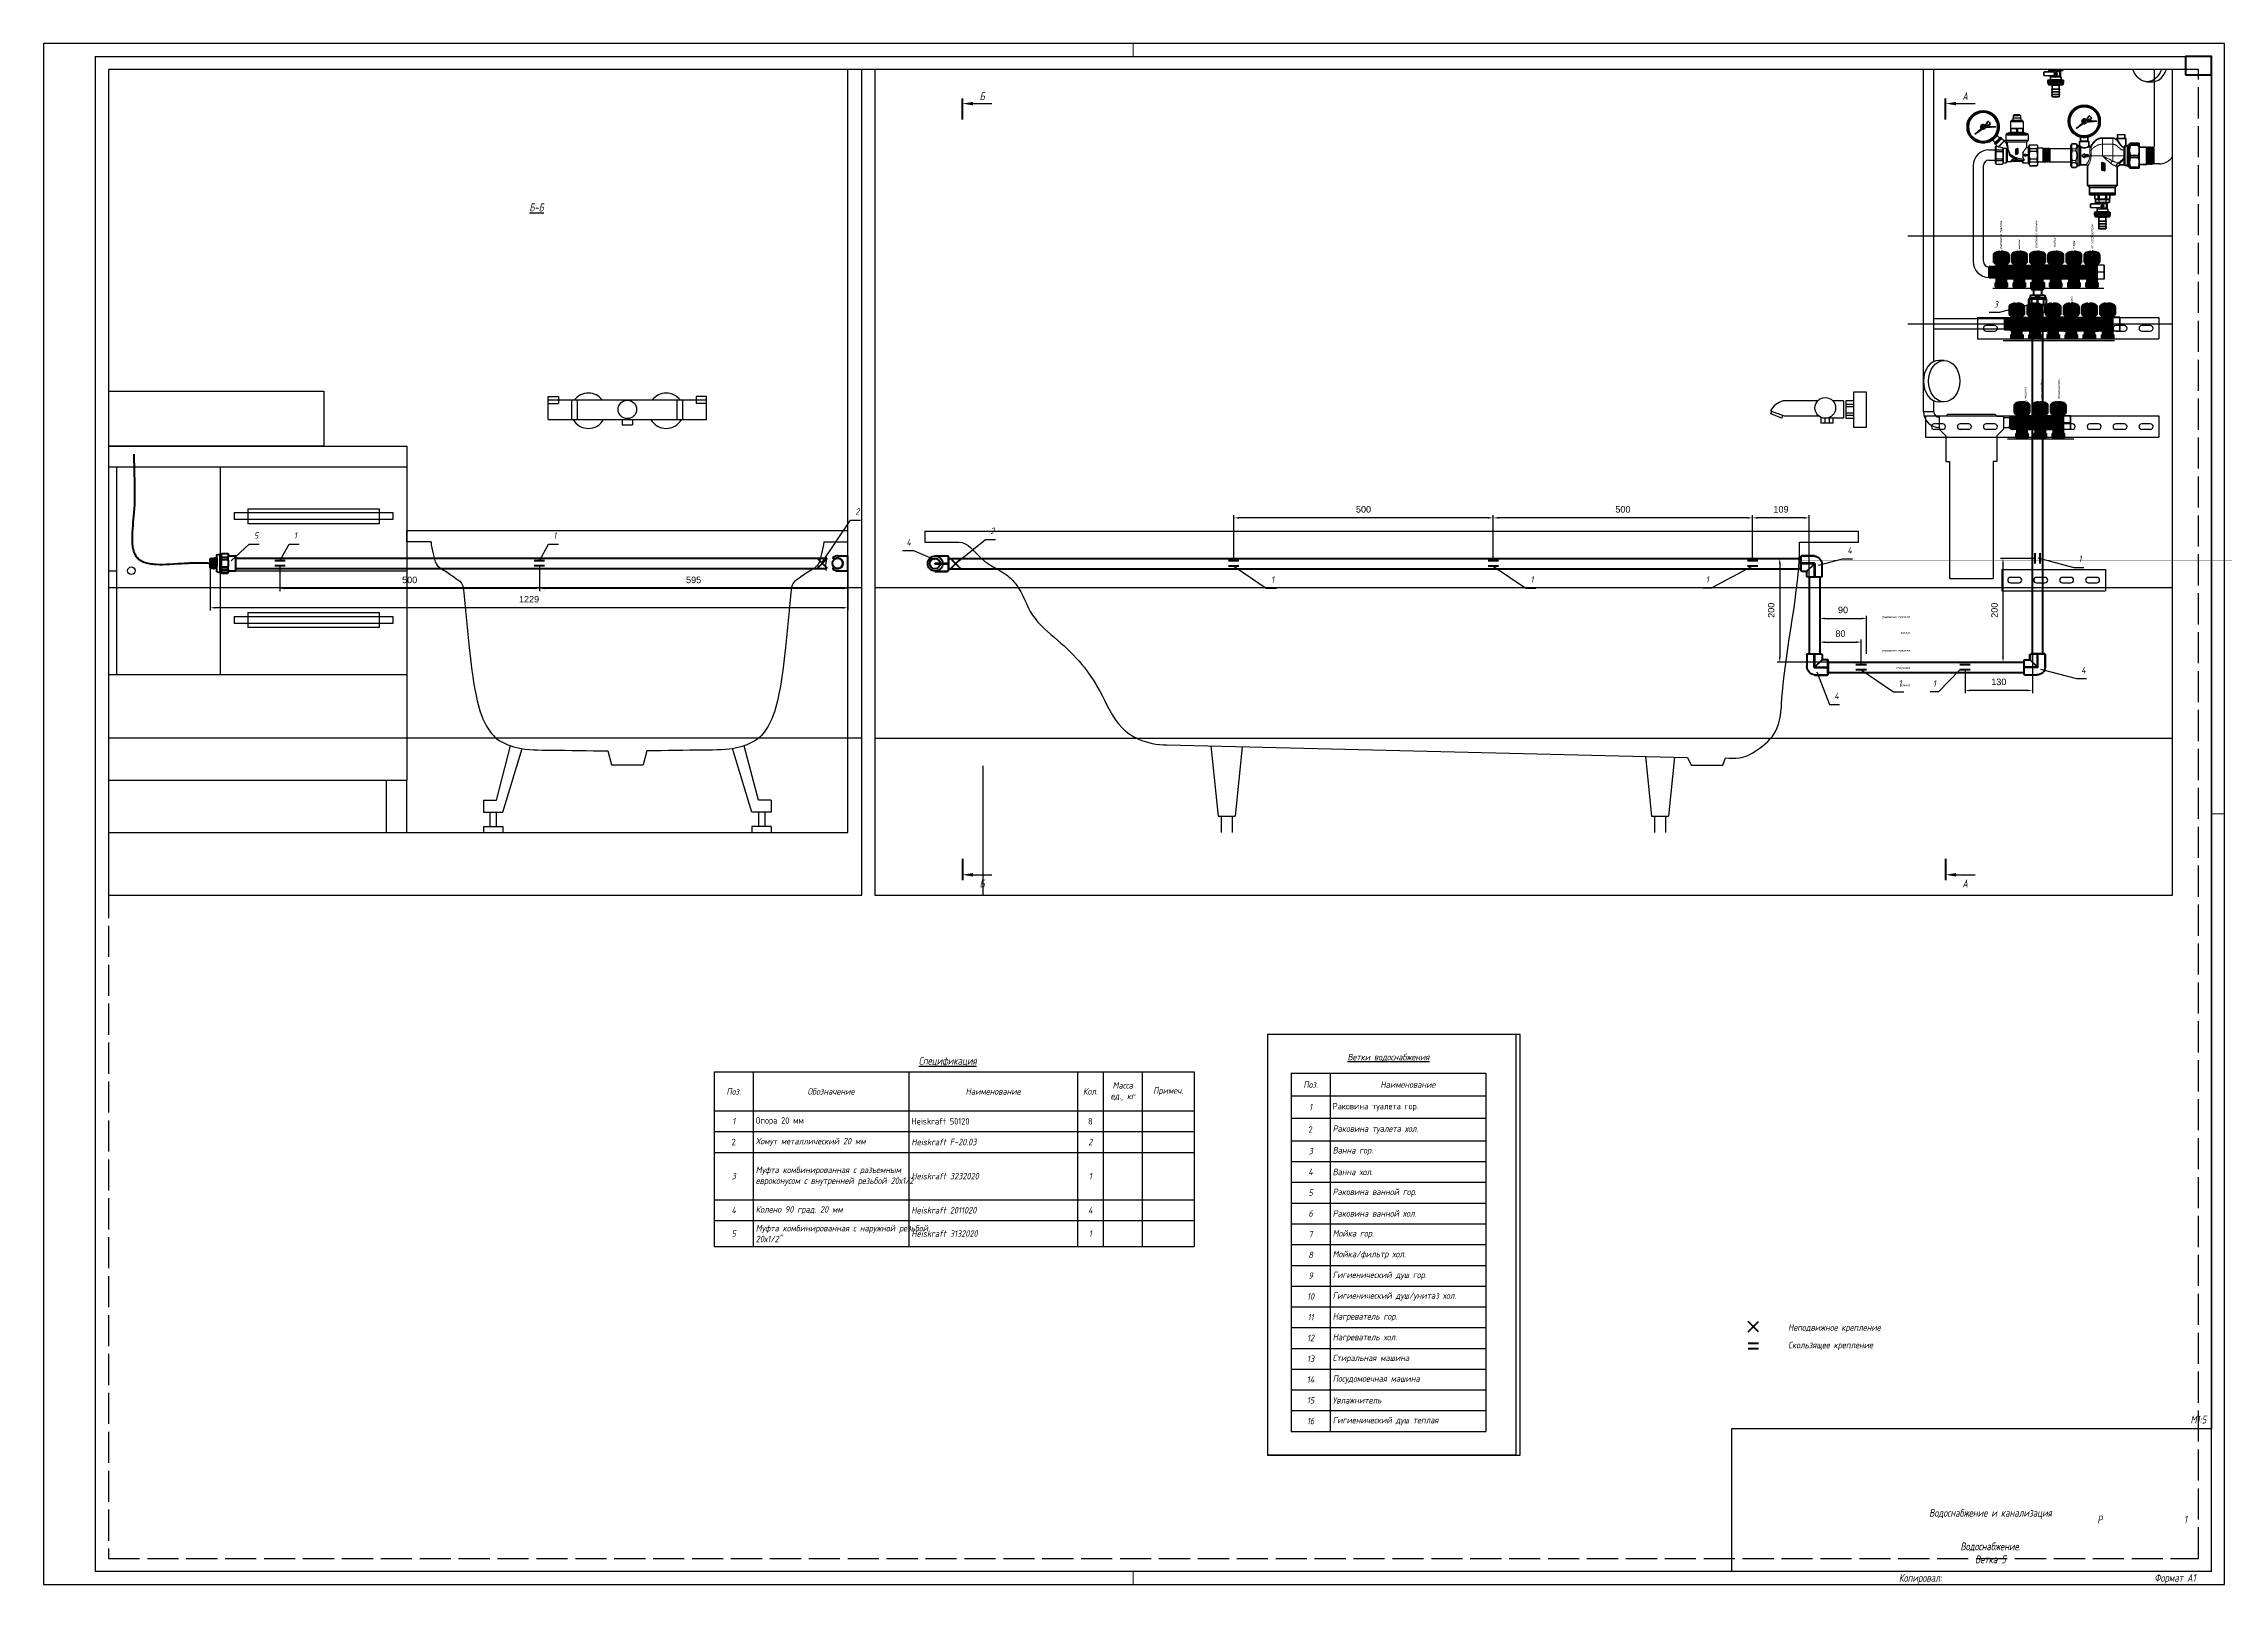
# Paper-space layout 'В5' of a CAD drawing. Header units: millimetres. Extents: x 406 to 1247, y -790 to -196.
# The model-space entities are those that its viewports show. They can reach past a viewport. Long polylines and large blocks are cut down to what shows.
import ezdxf
from ezdxf.enums import TextEntityAlignment as Align

# ---------------------------------------------------------------- set-up
doc = ezdxf.new("R2010")
doc.units = ezdxf.units.MM
for name, pattern in [('ACAD_ISO02W100', [15, 12, -3]), ('DASHDOT', [25.4, 12.7, -6.35, 0, -6.35]), ('DASHED', [19.05, 12.7, -6.35])]:
    doc.linetypes.add(name, pattern=pattern)
for name, color, linetype in [('01 Черновое', 254, 'Continuous'), ('11 Водоразборный узел', 7, 'Continuous'), ('15 Конструкции 1', 7, 'Continuous'), ('25 Вода ветка 5', 7, 'Continuous'), ('stamp', 7, 'Continuous')]:
    doc.layers.add(name, color=color, linetype=linetype)
doc.layers.add('100 noprint', color=1, linetype='Continuous', plot=False)
doc.layers.add('noprint', color=2, linetype='Continuous', plot=False)
doc.styles.add('GOST typeA', font='GOST_A.TTF')
doc.styles.get("Standard").update_dxf_attribs({"font": 'arial.ttf'})
doc.styles.add('ГОСТ-ISOCPEUR', font='isocpeui.ttf', dxfattribs={"width": 0.8})
doc.dimstyles.new('ISO-25', dxfattribs={"dimtxt": 2.5, "dimasz": 2.5, "dimexe": 1.25, "dimexo": 0.625, "dimtad": 1, "dimtxsty": 'Standard', "dimcen": 2.5, "dimadec": 0, "dimazin": 0, "dimtfac": 1, "dimtmove": 0, "dimatfit": 3, "dimfxl": 1, "dimarcsym": 0})

psp = doc.layouts.new('В5')

# ---------------------------------------------------------------- texts
at = {"color": 2, "char_height": 2.5, "width": 94.0067, "attachment_point": 1, "style": 'ГОСТ-ISOCPEUR'}
for s, insert in [('{{\\C256;Неподвижное крепление}}', (1078.69, -689.27)), ('{{\\C256;Скользящее крепление}}', (1078.69, -696.05))]:
    psp.add_mtext(s, dxfattribs=dict(at, insert=insert))
at = {"layer": 'stamp', "linetype": 'Continuous', "lineweight": 35, "style": 'ГОСТ-ISOCPEUR', "width": 0.8}
psp.add_text('М1:5', height=3, dxfattribs=at).set_placement((1239.9, -727.54), align=Align.RIGHT)
at = {"layer": 'stamp', "lineweight": 35, "style": 'ГОСТ-ISOCPEUR', "width": 0.8}
for s, p in [('Копировал:', (1121.4, -788.54)), ('Формат А1', (1219.9, -788.54))]:
    psp.add_text(s, height=3, dxfattribs=at).set_placement(p)
at = {"layer": 'stamp', "lineweight": 35, "char_height": 3, "width": 70.1573, "attachment_point": 5, "style": 'ГОСТ-ISOCPEUR'}
for s, insert in [('{Водоснабжение и канализация}', (1156.71, -762.4)), ('{Водоснабжение.\\PВетка 5}', (1156.71, -777.4))]:
    psp.add_mtext(s, dxfattribs=dict(at, insert=insert))
at = {"layer": 'stamp', "ltscale": 100, "char_height": 3, "width": 20, "attachment_point": 4, "style": 'ГОСТ-ISOCPEUR'}
for s, insert in [('{\\pxqc;Р}', (1188.85, -764.54)), ('\\pxqc;1', (1221.9, -764.54))]:
    psp.add_mtext(s, dxfattribs=dict(at, insert=insert))

msp = doc.modelspace()

# ---------------------------------------------------------------- texts
at = {"color": 7, "style": 'ГОСТ-ISOCPEUR', "width": 0.8}
msp.add_text('%%UВетки водоснабжения', height=25, dxfattribs=at).set_placement((-1927.3, 7364.7), align=Align.CENTER)
for s, p in [('Б', (-1779.4, 1411.5)), ('А', (115.6, 1411.5)), ('%%UБ-Б', (-10025.3, 1197)), ('Б', (-1779.4, -105.7)), ('А', (115.6, -105.7))]:
    msp.add_text(s, height=15, dxfattribs=at).set_placement(p, align=Align.RIGHT)
at = {"layer": '100 noprint', "color": 1, "style": 'ГОСТ-ISOCPEUR', "width": 0.8}
for s, p in [('раковина туалета', (181.4, 1124.7)), ('ванна', (216.2, 1124.7)), ('раковина ванной', (249.8, 1126.4, 22)), ('мойка', (285, 1127.8)), ('г.душ', (321.9, 1125.1)), ('от нагревателя', (357.4, 1125.1)), ('стиралка', (228.4, 831.4)), ('посудомойка', (259.9, 835.6)), ('увлажнитель', (293.5, 835))]:
    msp.add_text(s, height=5, rotation=90, dxfattribs=at).set_placement(p)
for s, p in [('раковина туалета', (210.7, 1015.4)), ('мойка/фильтр для воды', (318, 1032.9)), ('нагреватель', (387.9, 1014.6)), ('ванна', (247.3, 986.8)), ('раковина ванной', (283, 1004.4)), ('унитаз/г.душ', (352.3, 1004))]:
    msp.add_text(s, height=5, rotation=90, dxfattribs=at).set_placement(p, align=Align.RIGHT)
for s, p in [('раковина туалета', (3.9, 413.3)), ('ванна', (3.9, 382.9)), ('раковина туалета', (3.9, 348.5)), ('стиралка', (3.9, 315)), ('ванна', (3.9, 281.6))]:
    msp.add_text(s, height=5, dxfattribs=at).set_placement(p, align=Align.RIGHT)
at = {"layer": '25 Вода ветка 5', "linetype": 'Continuous', "style": 'ГОСТ-ISOCPEUR', "width": 0.8}
for s, p in [('3', (165.9, 1012)), ('2', (-9424.8, 612)), ('5', (-10584.1, 565.8)), ('1', (-10507.1, 565.8)), ('1', (-10007.1, 565.8)), ('4', (-1930.4, 553.1)), ('2', (-1768.5, 575.2)), ('4', (-116.5, 537.7)), ('1', (329.1, 521.3)), ('1', (-1227.4, 481.3)), ('1', (-727.4, 481.3)), ('1', (-389.4, 481.3)), ('4', (334.1, 306.9)), ('4', (-141.9, 257.1)), ('1', (-18.1, 281.3)), ('1', (48.4, 281.3))]:
    msp.add_text(s, height=12.5, dxfattribs=at).set_placement(p)

# ---------------------------------------------------------------- blocks, each defined once
blk = doc.blocks.new('неподвижная опора')
at = {"color": 0, "lineweight": -2}
for p, q in [((-10, -10), (10, 10)), ((10, -10), (-10, 10))]:
    blk.add_line(p, q, dxfattribs=at)
blk = doc.blocks.new('скользящее крепление')
at = {"color": 0, "lineweight": -2}
for p, q in [((0, 0), (0, 20)), ((10, 0), (10, 20))]:
    blk.add_line(p, q, dxfattribs=at)
blk = doc.blocks.new('шапка спеки материалов')
at = {"color": 0, "ltscale": 100}
for p, q in [((0, 15), (185, 15)), ((0, 15), (0, 0)), ((15, 15), (15, 0)), ((75, 15), (75, 0)), ((140, 15), (140, 0)), ((150, 15), (150, 0)), ((165, 15), (165, 0)), ((185, 15), (185, 0)), ((0, 0), (185, 0))]:
    blk.add_line(p, q, dxfattribs=at)
at = {"color": 0, "ltscale": 100, "style": 'ГОСТ-ISOCPEUR'}
for s, insert, char_height, width, attachment_point in [('\\pxsm1,qc;{\\LСпецификация}', (90, 17), 3, 108, 8), ('\\pxsm1,qc;Поз.', (7.5, 7.5), 2.5, 13, 5), ('\\pxsm1,qc;Обозначение', (45, 7.5), 2.5, 58, 5), ('\\pxsm1,qc;Наименование', (107.5, 7.5), 2.5, 63, 5), ('\\pxsm1,qc;Кол.', (145, 7.5), 2.5, 8, 5), ('\\pxsm1,qc;Масса\\Pед., кг', (157.5, 7.5), 2.5, 13, 5), ('\\pxsm1,qc;Примеч.', (175, 7.5), 2.5, 18, 5)]:
    blk.add_mtext(s, dxfattribs=dict(at, insert=insert, char_height=char_height, width=width, attachment_point=attachment_point))
blk = doc.blocks.new('*T277')
at = {"layer": 'stamp', "color": 0, "lineweight": -2}
for p, q in [((0, 0), (185, 0)), ((0, 0), (0, -52.27)), ((15, 0), (15, -52.27)), ((75, 0), (75, -52.27)), ((140, 0), (140, -52.27)), ((150, 0), (150, -52.27)), ((165, 0), (165, -52.27)), ((185, 0), (185, -52.27)), ((0, -8), (185, -8)), ((0, -16), (185, -16)), ((0, -34.3), (185, -34.3)), ((0, -42.3), (185, -42.3)), ((0, -52.27), (185, -52.27))]:
    blk.add_line(p, q, dxfattribs=at)
at = {"layer": 'stamp', "color": 0, "char_height": 2.5}
for s, insert, width, attachment_point, style in [('{1}', (7.5, -4), 13, 5, 'ГОСТ-ISOCPEUR'), ('{Опора 20 мм}', (16, -4), 58, 4, 'GOST typeA'), ('{Heiskraft 50120}', (76, -4), 63, 4, 'GOST typeA'), ('{8}', (145, -4), 8, 5, 'GOST typeA'), ('{2}', (7.5, -12), 13, 5, 'GOST typeA'), ('{{\\C256;Хомут металлический 20 мм}}', (16, -12), 58, 4, 'ГОСТ-ISOCPEUR'), ('{Heiskraft F-20.03}', (76, -12), 63, 4, 'ГОСТ-ISOCPEUR'), ('{2}', (145, -12), 8, 5, 'ГОСТ-ISOCPEUR'), ('{3}', (7.5, -25.15), 13, 5, 'ГОСТ-ISOCPEUR'), ('{Муфта комбинированная с разъемным\\Pевроконусом с внутренней резьбой 20х1/2}', (16, -25.15), 58, 4, 'ГОСТ-ISOCPEUR'), ('{Heiskraft 3232020}', (76, -25.15), 63, 4, 'ГОСТ-ISOCPEUR'), ('{1}', (145, -25.15), 8, 5, 'ГОСТ-ISOCPEUR'), ('{4}', (7.5, -38.3), 13, 5, 'ГОСТ-ISOCPEUR'), ('{Колено 90 град. 20 мм}', (16, -38.3), 58, 4, 'ГОСТ-ISOCPEUR'), ('{Heiskraft 2011020}', (76, -38.3), 63, 4, 'ГОСТ-ISOCPEUR'), ('{4}', (145, -38.3), 8, 5, 'ГОСТ-ISOCPEUR'), ('{5}', (7.5, -47.29), 13, 5, 'ГОСТ-ISOCPEUR'), ('Муфта комбинированная с наружной резьбой 20х1/2"', (16, -47.29), 58, 4, 'ГОСТ-ISOCPEUR'), ('{Heiskraft 3132020}', (76, -47.29), 63, 4, 'ГОСТ-ISOCPEUR'), ('{1}', (145, -47.29), 8, 5, 'ГОСТ-ISOCPEUR')]:
    blk.add_mtext(s, dxfattribs=dict(at, insert=insert, width=width, attachment_point=attachment_point, style=style))
blk = doc.blocks.new('QMODEL_e17b8aaa_e9d4_400d_a0f2_fbeb3d9ce0b6')
at = {"color": 7, "invisible_edges": 14}
for points in [[(-58.6, 22.355161, -7.900902), (-58.6, 22.547308, -5.949999), (-58.6, 12.547308, -5.949999)], [(-58.6, 22.547308, -5.949999), (-58.6, 22.355161, -3.999096), (-58.6, 12.547308, -5.949999)], [(-58.6, 21.786104, -9.776834), (-58.6, 22.355161, -7.900902), (-58.6, 12.547308, -5.949999)], [(-58.6, 22.355161, -3.999096), (-58.6, 21.786104, -2.123165), (-58.6, 12.547308, -5.949999)], [(-58.6, 20.862005, -11.505702), (-58.6, 21.786104, -9.776834), (-58.6, 12.547308, -5.949999)], [(-58.6, 21.786104, -2.123165), (-58.6, 20.862005, -0.394297), (-58.6, 12.547308, -5.949999)], [(-58.6, 19.618376, -13.021067), (-58.6, 20.862005, -11.505702), (-58.6, 12.547308, -5.949999)], [(-58.6, 20.862005, -0.394297), (-58.6, 19.618376, 1.121069), (-58.6, 12.547308, -5.949999)], [(-58.6, 18.103011, -14.264695), (-58.6, 19.618376, -13.021067), (-58.6, 12.547308, -5.949999)], [(-58.6, 19.618376, 1.121069), (-58.6, 18.103011, 2.364697), (-58.6, 12.547308, -5.949999)], [(-58.6, 16.374143, -15.188795), (-58.6, 18.103011, -14.264695), (-58.6, 12.547308, -5.949999)], [(-58.6, 18.103011, 2.364697), (-58.6, 16.374143, 3.288796), (-58.6, 12.547308, -5.949999)], [(-58.6, 14.498212, -15.757852), (-58.6, 16.374143, -15.188795), (-58.6, 12.547308, -5.949999)], [(-58.6, 16.374143, 3.288796), (-58.6, 14.498212, 3.857854), (-58.6, 12.547308, -5.949999)], [(-58.6, 12.547308, -15.949999), (-58.6, 14.498212, -15.757852), (-58.6, 12.547308, -5.949999)], [(-58.6, 14.498212, 3.857854), (-58.6, 12.547308, 4.050001), (-58.6, 12.547308, -5.949999)], [(-58.6, 12.547308, 4.050001), (-58.6, 10.596405, 3.857854), (-58.6, 12.547308, -5.949999)], [(-58.6, 10.596405, 3.857854), (-58.6, 8.720474, 3.288796), (-58.6, 12.547308, -5.949999)], [(-58.6, 8.720474, 3.288796), (-58.6, 6.991606, 2.364697), (-58.6, 12.547308, -5.949999)], [(-58.6, 6.991606, 2.364697), (-58.6, 5.476241, 1.121069), (-58.6, 12.547308, -5.949999)], [(-58.6, 5.476241, 1.121069), (-58.6, 4.232612, -0.394297), (-58.6, 12.547308, -5.949999)], [(-58.6, 4.232612, -0.394297), (-58.6, 3.308513, -2.123165), (-58.6, 12.547308, -5.949999)], [(-58.6, 3.308513, -2.123165), (-58.6, 2.739456, -3.999096), (-58.6, 12.547308, -5.949999)], [(-58.6, 2.739456, -3.999096), (-58.6, 2.547308, -5.949999), (-58.6, 12.547308, -5.949999)], [(-58.6, 2.547308, -5.949999), (-58.6, 2.739456, -7.900902), (-58.6, 12.547308, -5.949999)], [(-58.6, 2.739456, -7.900902), (-58.6, 3.308513, -9.776834), (-58.6, 12.547308, -5.949999)], [(-58.6, 3.308513, -9.776834), (-58.6, 4.232612, -11.505702), (-58.6, 12.547308, -5.949999)], [(-58.6, 4.232612, -11.505702), (-58.6, 5.476241, -13.021067), (-58.6, 12.547308, -5.949999)], [(-58.6, 5.476241, -13.021067), (-58.6, 6.991606, -14.264695), (-58.6, 12.547308, -5.949999)], [(-58.6, 6.991606, -14.264695), (-58.6, 8.720474, -15.188795), (-58.6, 12.547308, -5.949999)], [(-58.6, 8.720474, -15.188795), (-58.6, 10.596405, -15.757852), (-58.6, 12.547308, -5.949999)], [(-58.6, 10.596405, -15.757852), (-58.6, 12.547308, -15.949999), (-58.6, 12.547308, -5.949999)], [(-42.846282, 14.108031, -34.549999), (-43, 12.547308, -34.549999), (-35, 12.547308, -34.549999)], [(-43, 12.547308, -34.549999), (-42.846282, 10.986586, -34.549999), (-35, 12.547308, -34.549999)], [(-42.391036, 15.608776, -34.549999), (-42.846282, 14.108031, -34.549999), (-35, 12.547308, -34.549999)], [(-42.846282, 10.986586, -34.549999), (-42.391036, 9.485841, -34.549999), (-35, 12.547308, -34.549999)], [(-41.651757, 16.99187, -34.549999), (-42.391036, 15.608776, -34.549999), (-35, 12.547308, -34.549999)], [(-42.391036, 9.485841, -34.549999), (-41.651757, 8.102747, -34.549999), (-35, 12.547308, -34.549999)], [(-40.656854, 18.204163, -34.549999), (-41.651757, 16.99187, -34.549999), (-35, 12.547308, -34.549999)], [(-41.651757, 8.102747, -34.549999), (-40.656854, 6.890454, -34.549999), (-35, 12.547308, -34.549999)], [(-39.444562, 19.199065, -34.549999), (-40.656854, 18.204163, -34.549999), (-35, 12.547308, -34.549999)], [(-40.656854, 6.890454, -34.549999), (-39.444562, 5.895552, -34.549999), (-35, 12.547308, -34.549999)], [(-38.061467, 19.938345, -34.549999), (-39.444562, 19.199065, -34.549999), (-35, 12.547308, -34.549999)], [(-39.444562, 5.895552, -34.549999), (-38.061467, 5.156272, -34.549999), (-35, 12.547308, -34.549999)], [(-36.560723, 20.393591, -34.549999), (-38.061467, 19.938345, -34.549999), (-35, 12.547308, -34.549999)], [(-38.061467, 5.156272, -34.549999), (-36.560723, 4.701026, -34.549999), (-35, 12.547308, -34.549999)], [(-35, 20.547308, -34.549999), (-36.560723, 20.393591, -34.549999), (-35, 12.547308, -34.549999)], [(-36.560723, 4.701026, -34.549999), (-35, 4.547308, -34.549999), (-35, 12.547308, -34.549999)], [(-33.439277, 20.393591, -34.549999), (-35, 20.547308, -34.549999), (-35, 12.547308, -34.549999)], [(-31.938533, 19.938345, -34.549999), (-33.439277, 20.393591, -34.549999), (-35, 12.547308, -34.549999)], [(-30.555438, 19.199065, -34.549999), (-31.938533, 19.938345, -34.549999), (-35, 12.547308, -34.549999)], [(-29.343146, 18.204163, -34.549999), (-30.555438, 19.199065, -34.549999), (-35, 12.547308, -34.549999)], [(-28.348243, 16.99187, -34.549999), (-29.343146, 18.204163, -34.549999), (-35, 12.547308, -34.549999)], [(-27.608964, 15.608776, -34.549999), (-28.348243, 16.99187, -34.549999), (-35, 12.547308, -34.549999)], [(-27.153718, 14.108031, -34.549999), (-27.608964, 15.608776, -34.549999), (-35, 12.547308, -34.549999)], [(-27, 12.547308, -34.549999), (-27.153718, 14.108031, -34.549999), (-35, 12.547308, -34.549999)], [(-35, 4.547308, -34.549999), (-33.439277, 4.701026, -34.549999), (-35, 12.547308, -34.549999)], [(-33.439277, 4.701026, -34.549999), (-31.938533, 5.156272, -34.549999), (-35, 12.547308, -34.549999)], [(-31.938533, 5.156272, -34.549999), (-30.555438, 5.895552, -34.549999), (-35, 12.547308, -34.549999)], [(-30.555438, 5.895552, -34.549999), (-29.343146, 6.890454, -34.549999), (-35, 12.547308, -34.549999)], [(-29.343146, 6.890454, -34.549999), (-28.348243, 8.102747, -34.549999), (-35, 12.547308, -34.549999)], [(-28.348243, 8.102747, -34.549999), (-27.608964, 9.485841, -34.549999), (-35, 12.547308, -34.549999)], [(-27.608964, 9.485841, -34.549999), (-27.153718, 10.986586, -34.549999), (-35, 12.547308, -34.549999)], [(-27.153718, 10.986586, -34.549999), (-27, 12.547308, -34.549999), (-35, 12.547308, -34.549999)], [(-7.846282, 14.108031, -34.549999), (-8, 12.547308, -34.549999), (0, 12.547308, -34.549999)], [(-8, 12.547308, -34.549999), (-7.846282, 10.986586, -34.549999), (0, 12.547308, -34.549999)], [(-7.391036, 15.608776, -34.549999), (-7.846282, 14.108031, -34.549999), (0, 12.547308, -34.549999)], [(-7.846282, 10.986586, -34.549999), (-7.391036, 9.485841, -34.549999), (0, 12.547308, -34.549999)], [(-6.651757, 16.99187, -34.549999), (-7.391036, 15.608776, -34.549999), (0, 12.547308, -34.549999)], [(-7.391036, 9.485841, -34.549999), (-6.651757, 8.102747, -34.549999), (0, 12.547308, -34.549999)], [(-5.656854, 18.204163, -34.549999), (-6.651757, 16.99187, -34.549999), (0, 12.547308, -34.549999)], [(-6.651757, 8.102747, -34.549999), (-5.656854, 6.890454, -34.549999), (0, 12.547308, -34.549999)], [(-4.444562, 19.199065, -34.549999), (-5.656854, 18.204163, -34.549999), (0, 12.547308, -34.549999)], [(-5.656854, 6.890454, -34.549999), (-4.444562, 5.895552, -34.549999), (0, 12.547308, -34.549999)], [(-3.061467, 19.938345, -34.549999), (-4.444562, 19.199065, -34.549999), (0, 12.547308, -34.549999)], [(-4.444562, 5.895552, -34.549999), (-3.061467, 5.156272, -34.549999), (0, 12.547308, -34.549999)], [(-1.560723, 20.393591, -34.549999), (-3.061467, 19.938345, -34.549999), (0, 12.547308, -34.549999)], [(-3.061467, 5.156272, -34.549999), (-1.560723, 4.701026, -34.549999), (0, 12.547308, -34.549999)], [(0, 20.547308, -34.549999), (-1.560723, 20.393591, -34.549999), (0, 12.547308, -34.549999)], [(-1.560723, 4.701026, -34.549999), (0, 4.547308, -34.549999), (0, 12.547308, -34.549999)], [(1.560723, 20.393591, -34.549999), (0, 20.547308, -34.549999), (0, 12.547308, -34.549999)], [(3.061467, 19.938345, -34.549999), (1.560723, 20.393591, -34.549999), (0, 12.547308, -34.549999)], [(4.444562, 19.199065, -34.549999), (3.061467, 19.938345, -34.549999), (0, 12.547308, -34.549999)], [(5.656854, 18.204163, -34.549999), (4.444562, 19.199065, -34.549999), (0, 12.547308, -34.549999)], [(6.651757, 16.99187, -34.549999), (5.656854, 18.204163, -34.549999), (0, 12.547308, -34.549999)], [(7.391036, 15.608776, -34.549999), (6.651757, 16.99187, -34.549999), (0, 12.547308, -34.549999)], [(7.846282, 14.108031, -34.549999), (7.391036, 15.608776, -34.549999), (0, 12.547308, -34.549999)], [(8, 12.547308, -34.549999), (7.846282, 14.108031, -34.549999), (0, 12.547308, -34.549999)], [(0, 4.547308, -34.549999), (1.560723, 4.701026, -34.549999), (0, 12.547308, -34.549999)], [(1.560723, 4.701026, -34.549999), (3.061467, 5.156272, -34.549999), (0, 12.547308, -34.549999)], [(3.061467, 5.156272, -34.549999), (4.444562, 5.895552, -34.549999), (0, 12.547308, -34.549999)], [(4.444562, 5.895552, -34.549999), (5.656854, 6.890454, -34.549999), (0, 12.547308, -34.549999)], [(5.656854, 6.890454, -34.549999), (6.651757, 8.102747, -34.549999), (0, 12.547308, -34.549999)], [(6.651757, 8.102747, -34.549999), (7.391036, 9.485841, -34.549999), (0, 12.547308, -34.549999)], [(7.391036, 9.485841, -34.549999), (7.846282, 10.986586, -34.549999), (0, 12.547308, -34.549999)], [(7.846282, 10.986586, -34.549999), (8, 12.547308, -34.549999), (0, 12.547308, -34.549999)], [(27.153718, 14.108031, -34.549999), (27, 12.547308, -34.549999), (35, 12.547308, -34.549999)], [(27, 12.547308, -34.549999), (27.153718, 10.986586, -34.549999), (35, 12.547308, -34.549999)], [(27.608964, 15.608776, -34.549999), (27.153718, 14.108031, -34.549999), (35, 12.547308, -34.549999)], [(27.153718, 10.986586, -34.549999), (27.608964, 9.485841, -34.549999), (35, 12.547308, -34.549999)], [(28.348243, 16.99187, -34.549999), (27.608964, 15.608776, -34.549999), (35, 12.547308, -34.549999)], [(27.608964, 9.485841, -34.549999), (28.348243, 8.102747, -34.549999), (35, 12.547308, -34.549999)], [(29.343146, 18.204163, -34.549999), (28.348243, 16.99187, -34.549999), (35, 12.547308, -34.549999)], [(28.348243, 8.102747, -34.549999), (29.343146, 6.890454, -34.549999), (35, 12.547308, -34.549999)], [(30.555438, 19.199065, -34.549999), (29.343146, 18.204163, -34.549999), (35, 12.547308, -34.549999)], [(29.343146, 6.890454, -34.549999), (30.555438, 5.895552, -34.549999), (35, 12.547308, -34.549999)], [(31.938533, 19.938345, -34.549999), (30.555438, 19.199065, -34.549999), (35, 12.547308, -34.549999)], [(30.555438, 5.895552, -34.549999), (31.938533, 5.156272, -34.549999), (35, 12.547308, -34.549999)], [(33.439277, 20.393591, -34.549999), (31.938533, 19.938345, -34.549999), (35, 12.547308, -34.549999)], [(31.938533, 5.156272, -34.549999), (33.439277, 4.701026, -34.549999), (35, 12.547308, -34.549999)], [(35, 20.547308, -34.549999), (33.439277, 20.393591, -34.549999), (35, 12.547308, -34.549999)], [(33.439277, 4.701026, -34.549999), (35, 4.547308, -34.549999), (35, 12.547308, -34.549999)], [(36.560723, 20.393591, -34.549999), (35, 20.547308, -34.549999), (35, 12.547308, -34.549999)], [(38.061467, 19.938345, -34.549999), (36.560723, 20.393591, -34.549999), (35, 12.547308, -34.549999)], [(39.444562, 19.199065, -34.549999), (38.061467, 19.938345, -34.549999), (35, 12.547308, -34.549999)], [(40.656854, 18.204163, -34.549999), (39.444562, 19.199065, -34.549999), (35, 12.547308, -34.549999)], [(41.651757, 16.99187, -34.549999), (40.656854, 18.204163, -34.549999), (35, 12.547308, -34.549999)], [(42.391036, 15.608776, -34.549999), (41.651757, 16.99187, -34.549999), (35, 12.547308, -34.549999)], [(42.846282, 14.108031, -34.549999), (42.391036, 15.608776, -34.549999), (35, 12.547308, -34.549999)], [(43, 12.547308, -34.549999), (42.846282, 14.108031, -34.549999), (35, 12.547308, -34.549999)], [(35, 4.547308, -34.549999), (36.560723, 4.701026, -34.549999), (35, 12.547308, -34.549999)], [(36.560723, 4.701026, -34.549999), (38.061467, 5.156272, -34.549999), (35, 12.547308, -34.549999)], [(38.061467, 5.156272, -34.549999), (39.444562, 5.895552, -34.549999), (35, 12.547308, -34.549999)], [(39.444562, 5.895552, -34.549999), (40.656854, 6.890454, -34.549999), (35, 12.547308, -34.549999)], [(40.656854, 6.890454, -34.549999), (41.651757, 8.102747, -34.549999), (35, 12.547308, -34.549999)], [(41.651757, 8.102747, -34.549999), (42.391036, 9.485841, -34.549999), (35, 12.547308, -34.549999)], [(42.391036, 9.485841, -34.549999), (42.846282, 10.986586, -34.549999), (35, 12.547308, -34.549999)], [(42.846282, 10.986586, -34.549999), (43, 12.547308, -34.549999), (35, 12.547308, -34.549999)], [(58.6, 22.355161, -7.900902), (58.6, 22.547308, -5.949999), (58.6, 12.547308, -5.949999)], [(58.6, 22.547308, -5.949999), (58.6, 22.355161, -3.999096), (58.6, 12.547308, -5.949999)], [(58.6, 21.786104, -9.776834), (58.6, 22.355161, -7.900902), (58.6, 12.547308, -5.949999)], [(58.6, 22.355161, -3.999096), (58.6, 21.786104, -2.123165), (58.6, 12.547308, -5.949999)], [(58.6, 20.862005, -11.505702), (58.6, 21.786104, -9.776834), (58.6, 12.547308, -5.949999)], [(58.6, 21.786104, -2.123165), (58.6, 20.862005, -0.394297), (58.6, 12.547308, -5.949999)], [(58.6, 19.618376, -13.021067), (58.6, 20.862005, -11.505702), (58.6, 12.547308, -5.949999)], [(58.6, 20.862005, -0.394297), (58.6, 19.618376, 1.121069), (58.6, 12.547308, -5.949999)], [(58.6, 18.103011, -14.264695), (58.6, 19.618376, -13.021067), (58.6, 12.547308, -5.949999)], [(58.6, 19.618376, 1.121069), (58.6, 18.103011, 2.364697), (58.6, 12.547308, -5.949999)], [(58.6, 16.374143, -15.188795), (58.6, 18.103011, -14.264695), (58.6, 12.547308, -5.949999)], [(58.6, 18.103011, 2.364697), (58.6, 16.374143, 3.288796), (58.6, 12.547308, -5.949999)], [(58.6, 14.498212, -15.757852), (58.6, 16.374143, -15.188795), (58.6, 12.547308, -5.949999)], [(58.6, 16.374143, 3.288796), (58.6, 14.498212, 3.857854), (58.6, 12.547308, -5.949999)], [(58.6, 12.547308, -15.949999), (58.6, 14.498212, -15.757852), (58.6, 12.547308, -5.949999)], [(58.6, 14.498212, 3.857854), (58.6, 12.547308, 4.050001), (58.6, 12.547308, -5.949999)], [(58.6, 12.547308, 4.050001), (58.6, 10.596405, 3.857854), (58.6, 12.547308, -5.949999)], [(58.6, 10.596405, 3.857854), (58.6, 8.720474, 3.288796), (58.6, 12.547308, -5.949999)], [(58.6, 8.720474, 3.288796), (58.6, 6.991606, 2.364697), (58.6, 12.547308, -5.949999)], [(58.6, 6.991606, 2.364697), (58.6, 5.476241, 1.121069), (58.6, 12.547308, -5.949999)], [(58.6, 5.476241, 1.121069), (58.6, 4.232612, -0.394297), (58.6, 12.547308, -5.949999)], [(58.6, 4.232612, -0.394297), (58.6, 3.308513, -2.123165), (58.6, 12.547308, -5.949999)], [(58.6, 3.308513, -2.123165), (58.6, 2.739456, -3.999096), (58.6, 12.547308, -5.949999)], [(58.6, 2.739456, -3.999096), (58.6, 2.547308, -5.949999), (58.6, 12.547308, -5.949999)], [(58.6, 2.547308, -5.949999), (58.6, 2.739456, -7.900902), (58.6, 12.547308, -5.949999)], [(58.6, 2.739456, -7.900902), (58.6, 3.308513, -9.776834), (58.6, 12.547308, -5.949999)], [(58.6, 3.308513, -9.776834), (58.6, 4.232612, -11.505702), (58.6, 12.547308, -5.949999)], [(58.6, 4.232612, -11.505702), (58.6, 5.476241, -13.021067), (58.6, 12.547308, -5.949999)], [(58.6, 5.476241, -13.021067), (58.6, 6.991606, -14.264695), (58.6, 12.547308, -5.949999)], [(58.6, 6.991606, -14.264695), (58.6, 8.720474, -15.188795), (58.6, 12.547308, -5.949999)], [(58.6, 8.720474, -15.188795), (58.6, 10.596405, -15.757852), (58.6, 12.547308, -5.949999)], [(58.6, 10.596405, -15.757852), (58.6, 12.547308, -15.949999), (58.6, 12.547308, -5.949999)]]:
    blk.add_3dface(points, dxfattribs=at)
at = {"color": 23}
for points, invisible_edges in [([(40.5, 28.047308, -5.949999), (58.5, 28.047308, -5.949999), (58.5, 20.297308, -19.373393), (40.5, 20.297308, -19.373393)], 1), ([(40.5, 20.297308, 7.473395), (58.5, 20.297308, 7.473395), (58.5, 28.047308, -5.949999), (40.5, 28.047308, -5.949999)], 1), ([(40.5, -2.952692, -5.949999), (40.5, 4.797308, -19.373393), (40.5, 20.297308, -19.373393), (40.5, 28.047308, -5.949999)], 15), ([(40.5, -2.952692, -5.949999), (40.5, 28.047308, -5.949999), (40.5, 20.297308, 7.473395), (40.5, 4.797308, 7.473395)], 15), ([(40.5, 20.297308, -19.373393), (58.5, 20.297308, -19.373393), (58.5, 4.797308, -19.373393), (40.5, 4.797308, -19.373393)], 1), ([(40.5, 4.797308, 7.473395), (58.5, 4.797308, 7.473395), (58.5, 20.297308, 7.473395), (40.5, 20.297308, 7.473395)], 1), ([(40.5, 4.797308, -19.373393), (58.5, 4.797308, -19.373393), (58.5, -2.952692, -5.949999), (40.5, -2.952692, -5.949999)], 1), ([(40.5, -2.952692, -5.949999), (58.5, -2.952692, -5.949999), (58.5, 4.797308, 7.473395), (40.5, 4.797308, 7.473395)], 1), ([(58.5, -2.952692, -5.949999), (58.5, 4.797308, -19.373393), (58.5, 20.297308, -19.373393), (58.5, 28.047308, -5.949999)], 15), ([(58.5, -2.952692, -5.949999), (58.5, 28.047308, -5.949999), (58.5, 20.297308, 7.473395), (58.5, 4.797308, 7.473395)], 15)]:
    blk.add_3dface(points, dxfattribs=dict(at, invisible_edges=invisible_edges))
at = {"color": 1, "invisible_edges": 14}
for points in [[(-49, -14.552692, 28.210725), (-48.730994, -12.077325, 29.365007), (-35, -14.552692, 28.210725)], [(-48.730994, -17.028058, 27.056444), (-49, -14.552692, 28.210725), (-35, -14.552692, 28.210725)], [(-48.730994, -12.077325, 29.365007), (-47.934313, -9.697085, 30.47493), (-35, -14.552692, 28.210725)], [(-47.934313, -19.408298, 25.946521), (-48.730994, -17.028058, 27.056444), (-35, -14.552692, 28.210725)], [(-47.934313, -9.697085, 30.47493), (-46.640575, -7.503444, 31.497841), (-35, -14.552692, 28.210725)], [(-46.640575, -21.601939, 24.92361), (-47.934313, -19.408298, 25.946521), (-35, -14.552692, 28.210725)], [(-46.640575, -7.503444, 31.497841), (-44.899495, -5.580701, 32.39443), (-35, -14.552692, 28.210725)], [(-44.899495, -23.524682, 24.027021), (-46.640575, -21.601939, 24.92361), (-35, -14.552692, 28.210725)], [(-44.899495, -5.580701, 32.39443), (-42.777983, -4.002747, 33.130241), (-35, -14.552692, 28.210725)], [(-42.777983, -25.102637, 23.291209), (-44.899495, -23.524682, 24.027021), (-35, -14.552692, 28.210725)], [(-42.777983, -4.002747, 33.130241), (-40.357568, -2.830221, 33.676999), (-35, -14.552692, 28.210725)], [(-40.357568, -26.275162, 22.744452), (-42.777983, -25.102637, 23.291209), (-35, -14.552692, 28.210725)], [(-40.357568, -2.830221, 33.676999), (-37.731265, -2.108183, 34.01369), (-35, -14.552692, 28.210725)], [(-37.731265, -26.9972, 22.407761), (-40.357568, -26.275162, 22.744452), (-35, -14.552692, 28.210725)], [(-37.731265, -2.108183, 34.01369), (-35, -1.864381, 34.127377), (-35, -14.552692, 28.210725)], [(-35, -27.241003, 22.294074), (-37.731265, -26.9972, 22.407761), (-35, -14.552692, 28.210725)], [(-35, -1.864381, 34.127377), (-32.268735, -2.108183, 34.01369), (-35, -14.552692, 28.210725)], [(-32.268735, -2.108183, 34.01369), (-29.642432, -2.830221, 33.676999), (-35, -14.552692, 28.210725)], [(-29.642432, -2.830221, 33.676999), (-27.222017, -4.002747, 33.130241), (-35, -14.552692, 28.210725)], [(-27.222017, -4.002747, 33.130241), (-25.100505, -5.580701, 32.39443), (-35, -14.552692, 28.210725)], [(-25.100505, -5.580701, 32.39443), (-23.359425, -7.503444, 31.497841), (-35, -14.552692, 28.210725)], [(-23.359425, -7.503444, 31.497841), (-22.065687, -9.697085, 30.47493), (-35, -14.552692, 28.210725)], [(-22.065687, -9.697085, 30.47493), (-21.269006, -12.077325, 29.365007), (-35, -14.552692, 28.210725)], [(-21.269006, -12.077325, 29.365007), (-21, -14.552692, 28.210725), (-35, -14.552692, 28.210725)], [(-21, -14.552692, 28.210725), (-21.269006, -17.028058, 27.056444), (-35, -14.552692, 28.210725)], [(-21.269006, -17.028058, 27.056444), (-22.065687, -19.408298, 25.946521), (-35, -14.552692, 28.210725)], [(-22.065687, -19.408298, 25.946521), (-23.359425, -21.601939, 24.92361), (-35, -14.552692, 28.210725)], [(-23.359425, -21.601939, 24.92361), (-25.100505, -23.524682, 24.027021), (-35, -14.552692, 28.210725)], [(-25.100505, -23.524682, 24.027021), (-27.222017, -25.102637, 23.291209), (-35, -14.552692, 28.210725)], [(-27.222017, -25.102637, 23.291209), (-29.642432, -26.275162, 22.744452), (-35, -14.552692, 28.210725)], [(-29.642432, -26.275162, 22.744452), (-32.268735, -26.9972, 22.407761), (-35, -14.552692, 28.210725)], [(-32.268735, -26.9972, 22.407761), (-35, -27.241003, 22.294074), (-35, -14.552692, 28.210725)], [(-14, -14.552692, 28.210725), (-13.730994, -12.077325, 29.365007), (0, -14.552692, 28.210725)], [(-13.730994, -17.028058, 27.056444), (-14, -14.552692, 28.210725), (0, -14.552692, 28.210725)], [(-13.730994, -12.077325, 29.365007), (-12.934313, -9.697085, 30.47493), (0, -14.552692, 28.210725)], [(-12.934313, -19.408298, 25.946521), (-13.730994, -17.028058, 27.056444), (0, -14.552692, 28.210725)], [(-12.934313, -9.697085, 30.47493), (-11.640575, -7.503444, 31.497841), (0, -14.552692, 28.210725)], [(-11.640575, -21.601939, 24.92361), (-12.934313, -19.408298, 25.946521), (0, -14.552692, 28.210725)], [(-11.640575, -7.503444, 31.497841), (-9.899495, -5.580701, 32.39443), (0, -14.552692, 28.210725)], [(-9.899495, -23.524682, 24.027021), (-11.640575, -21.601939, 24.92361), (0, -14.552692, 28.210725)], [(-9.899495, -5.580701, 32.39443), (-7.777983, -4.002747, 33.130241), (0, -14.552692, 28.210725)], [(-7.777983, -25.102637, 23.291209), (-9.899495, -23.524682, 24.027021), (0, -14.552692, 28.210725)], [(-7.777983, -4.002747, 33.130241), (-5.357568, -2.830221, 33.676999), (0, -14.552692, 28.210725)], [(-5.357568, -26.275162, 22.744452), (-7.777983, -25.102637, 23.291209), (0, -14.552692, 28.210725)], [(-5.357568, -2.830221, 33.676999), (-2.731265, -2.108183, 34.01369), (0, -14.552692, 28.210725)], [(-2.731265, -26.9972, 22.407761), (-5.357568, -26.275162, 22.744452), (0, -14.552692, 28.210725)], [(-2.731265, -2.108183, 34.01369), (0, -1.864381, 34.127377), (0, -14.552692, 28.210725)], [(0, -27.241003, 22.294074), (-2.731265, -26.9972, 22.407761), (0, -14.552692, 28.210725)], [(0, -1.864381, 34.127377), (2.731265, -2.108183, 34.01369), (0, -14.552692, 28.210725)], [(2.731265, -2.108183, 34.01369), (5.357568, -2.830221, 33.676999), (0, -14.552692, 28.210725)], [(5.357568, -2.830221, 33.676999), (7.777983, -4.002747, 33.130241), (0, -14.552692, 28.210725)], [(7.777983, -4.002747, 33.130241), (9.899495, -5.580701, 32.39443), (0, -14.552692, 28.210725)], [(9.899495, -5.580701, 32.39443), (11.640575, -7.503444, 31.497841), (0, -14.552692, 28.210725)], [(11.640575, -7.503444, 31.497841), (12.934313, -9.697085, 30.47493), (0, -14.552692, 28.210725)], [(12.934313, -9.697085, 30.47493), (13.730994, -12.077325, 29.365007), (0, -14.552692, 28.210725)], [(13.730994, -12.077325, 29.365007), (14, -14.552692, 28.210725), (0, -14.552692, 28.210725)], [(14, -14.552692, 28.210725), (13.730994, -17.028058, 27.056444), (0, -14.552692, 28.210725)], [(13.730994, -17.028058, 27.056444), (12.934313, -19.408298, 25.946521), (0, -14.552692, 28.210725)], [(12.934313, -19.408298, 25.946521), (11.640575, -21.601939, 24.92361), (0, -14.552692, 28.210725)], [(11.640575, -21.601939, 24.92361), (9.899495, -23.524682, 24.027021), (0, -14.552692, 28.210725)], [(9.899495, -23.524682, 24.027021), (7.777983, -25.102637, 23.291209), (0, -14.552692, 28.210725)], [(7.777983, -25.102637, 23.291209), (5.357568, -26.275162, 22.744452), (0, -14.552692, 28.210725)], [(5.357568, -26.275162, 22.744452), (2.731265, -26.9972, 22.407761), (0, -14.552692, 28.210725)], [(2.731265, -26.9972, 22.407761), (0, -27.241003, 22.294074), (0, -14.552692, 28.210725)], [(21, -14.552692, 28.210725), (21.269006, -12.077325, 29.365007), (35, -14.552692, 28.210725)], [(21.269006, -17.028058, 27.056444), (21, -14.552692, 28.210725), (35, -14.552692, 28.210725)], [(21.269006, -12.077325, 29.365007), (22.065687, -9.697085, 30.47493), (35, -14.552692, 28.210725)], [(22.065687, -19.408298, 25.946521), (21.269006, -17.028058, 27.056444), (35, -14.552692, 28.210725)], [(22.065687, -9.697085, 30.47493), (23.359425, -7.503444, 31.497841), (35, -14.552692, 28.210725)], [(23.359425, -21.601939, 24.92361), (22.065687, -19.408298, 25.946521), (35, -14.552692, 28.210725)], [(23.359425, -7.503444, 31.497841), (25.100505, -5.580701, 32.39443), (35, -14.552692, 28.210725)], [(25.100505, -23.524682, 24.027021), (23.359425, -21.601939, 24.92361), (35, -14.552692, 28.210725)], [(25.100505, -5.580701, 32.39443), (27.222017, -4.002747, 33.130241), (35, -14.552692, 28.210725)], [(27.222017, -25.102637, 23.291209), (25.100505, -23.524682, 24.027021), (35, -14.552692, 28.210725)], [(27.222017, -4.002747, 33.130241), (29.642432, -2.830221, 33.676999), (35, -14.552692, 28.210725)], [(29.642432, -26.275162, 22.744452), (27.222017, -25.102637, 23.291209), (35, -14.552692, 28.210725)], [(29.642432, -2.830221, 33.676999), (32.268735, -2.108183, 34.01369), (35, -14.552692, 28.210725)], [(32.268735, -26.9972, 22.407761), (29.642432, -26.275162, 22.744452), (35, -14.552692, 28.210725)], [(32.268735, -2.108183, 34.01369), (35, -1.864381, 34.127377), (35, -14.552692, 28.210725)], [(35, -27.241003, 22.294074), (32.268735, -26.9972, 22.407761), (35, -14.552692, 28.210725)], [(35, -1.864381, 34.127377), (37.731265, -2.108183, 34.01369), (35, -14.552692, 28.210725)], [(37.731265, -2.108183, 34.01369), (40.357568, -2.830221, 33.676999), (35, -14.552692, 28.210725)], [(40.357568, -2.830221, 33.676999), (42.777983, -4.002747, 33.130241), (35, -14.552692, 28.210725)], [(42.777983, -4.002747, 33.130241), (44.899495, -5.580701, 32.39443), (35, -14.552692, 28.210725)], [(44.899495, -5.580701, 32.39443), (46.640575, -7.503444, 31.497841), (35, -14.552692, 28.210725)], [(46.640575, -7.503444, 31.497841), (47.934313, -9.697085, 30.47493), (35, -14.552692, 28.210725)], [(47.934313, -9.697085, 30.47493), (48.730994, -12.077325, 29.365007), (35, -14.552692, 28.210725)], [(48.730994, -12.077325, 29.365007), (49, -14.552692, 28.210725), (35, -14.552692, 28.210725)], [(49, -14.552692, 28.210725), (48.730994, -17.028058, 27.056444), (35, -14.552692, 28.210725)], [(48.730994, -17.028058, 27.056444), (47.934313, -19.408298, 25.946521), (35, -14.552692, 28.210725)], [(47.934313, -19.408298, 25.946521), (46.640575, -21.601939, 24.92361), (35, -14.552692, 28.210725)], [(46.640575, -21.601939, 24.92361), (44.899495, -23.524682, 24.027021), (35, -14.552692, 28.210725)], [(44.899495, -23.524682, 24.027021), (42.777983, -25.102637, 23.291209), (35, -14.552692, 28.210725)], [(42.777983, -25.102637, 23.291209), (40.357568, -26.275162, 22.744452), (35, -14.552692, 28.210725)], [(40.357568, -26.275162, 22.744452), (37.731265, -26.9972, 22.407761), (35, -14.552692, 28.210725)], [(37.731265, -26.9972, 22.407761), (35, -27.241003, 22.294074), (35, -14.552692, 28.210725)]]:
    blk.add_3dface(points, dxfattribs=at)
at = {"color": 8}
for points in [[(-35, -14.752692, 29.210725), (-35, -16.565307, 28.365489), (-48, -16.565307, 28.365489), (-48, -14.752692, 29.210725)], [(0, -14.752692, 29.210725), (0, -16.565307, 28.365489), (-13, -16.565307, 28.365489), (-13, -14.752692, 29.210725)], [(35, -14.752692, 29.210725), (35, -16.565307, 28.365489), (22, -16.565307, 28.365489), (22, -14.752692, 29.210725)]]:
    blk.add_3dface(points, dxfattribs=at)
at = {"color": 255}
for points, invisible_edges in [([(-44, -14.652692, 28.210725), (-47, -14.652692, 28.210725), (-46.769423, -12.530949, 29.200109), (-43.827068, -13.061384, 28.952763)], 5), ([(-43.827068, -16.243999, 27.468687), (-46.769423, -16.774434, 27.221341), (-47, -14.652692, 28.210725), (-44, -14.652692, 28.210725)], 5), ([(-43.827068, -13.061384, 28.952763), (-46.769423, -12.530949, 29.200109), (-46.086554, -10.490743, 30.151472), (-43.314916, -11.53123, 29.666285)], 5), ([(-43.314916, -17.774153, 26.755165), (-46.086554, -18.81464, 26.269979), (-46.769423, -16.774434, 27.221341), (-43.827068, -16.243999, 27.468687)], 5), ([(-43.314916, -11.53123, 29.666285), (-46.086554, -10.490743, 30.151472), (-44.977635, -8.610479, 31.028253), (-42.483227, -10.121032, 30.323871)], 5), ([(-42.483227, -19.184351, 26.09758), (-44.977635, -20.694904, 25.393198), (-46.086554, -18.81464, 26.269979), (-43.314916, -17.774153, 26.755165)], 5), ([(-42.483227, -10.121032, 30.323871), (-44.977635, -8.610479, 31.028253), (-43.485281, -6.962414, 31.796758), (-41.363961, -8.884983, 30.90025)], 5), ([(-41.363961, -20.4204, 25.521201), (-43.485281, -22.342969, 24.624693), (-44.977635, -20.694904, 25.393198), (-42.483227, -19.184351, 26.09758)], 5), ([(-41.363961, -8.884983, 30.90025), (-43.485281, -6.962414, 31.796758), (-41.666843, -5.609882, 32.427453), (-40.000132, -7.870584, 31.373271)], 5), ([(-40.000132, -21.434799, 25.048179), (-41.666843, -23.695502, 23.993997), (-43.485281, -22.342969, 24.624693), (-41.363961, -20.4204, 25.521201)], 5), ([(-40.000132, -7.870584, 31.373271), (-41.666843, -5.609882, 32.427453), (-39.592201, -4.604859, 32.896102), (-38.444151, -7.116818, 31.724758)], 5), ([(-38.444151, -22.188566, 24.696693), (-39.592201, -24.700524, 23.525348), (-41.666843, -23.695502, 23.993997), (-40.000132, -21.434799, 25.048179)], 5), ([(-38.444151, -7.116818, 31.724758), (-39.592201, -4.604859, 32.896102), (-37.341084, -3.98597, 33.184695), (-36.755813, -6.65265, 31.941203)], 5), ([(-36.755813, -22.652733, 24.480248), (-37.341084, -25.319413, 23.236756), (-39.592201, -24.700524, 23.525348), (-38.444151, -22.188566, 24.696693)], 5), ([(-36.755813, -6.65265, 31.941203), (-37.341084, -3.98597, 33.184695), (-35, -3.776996, 33.282141), (-35, -6.49592, 32.014287)], 5), ([(-35, -22.809463, 24.407164), (-35, -25.528387, 23.13931), (-37.341084, -25.319413, 23.236756), (-36.755813, -22.652733, 24.480248)], 5), ([(-35, -6.49592, 32.014287), (-35, -3.776996, 33.282141), (-32.658916, -3.98597, 33.184695), (-33.244187, -6.65265, 31.941203)], 5), ([(-33.244187, -22.652733, 24.480248), (-32.658916, -25.319413, 23.236756), (-35, -25.528387, 23.13931), (-35, -22.809463, 24.407164)], 5), ([(-33.244187, -6.65265, 31.941203), (-32.658916, -3.98597, 33.184695), (-30.407799, -4.604859, 32.896102), (-31.555849, -7.116818, 31.724758)], 5), ([(-31.555849, -22.188566, 24.696693), (-30.407799, -24.700524, 23.525348), (-32.658916, -25.319413, 23.236756), (-33.244187, -22.652733, 24.480248)], 5), ([(-31.555849, -7.116818, 31.724758), (-30.407799, -4.604859, 32.896102), (-28.333157, -5.609882, 32.427453), (-29.999868, -7.870584, 31.373271)], 5), ([(-29.999868, -21.434799, 25.048179), (-28.333157, -23.695502, 23.993997), (-30.407799, -24.700524, 23.525348), (-31.555849, -22.188566, 24.696693)], 5), ([(-29.999868, -7.870584, 31.373271), (-28.333157, -5.609882, 32.427453), (-26.514719, -6.962414, 31.796758), (-28.636039, -8.884983, 30.90025)], 1), ([(-28.636039, -20.4204, 25.521201), (-26.514719, -22.342969, 24.624693), (-28.333157, -23.695502, 23.993997), (-29.999868, -21.434799, 25.048179)], 4), ([(-9, -14.652692, 28.210725), (-12, -14.652692, 28.210725), (-11.769423, -12.530949, 29.200109), (-8.827068, -13.061384, 28.952763)], 5), ([(-8.827068, -16.243999, 27.468687), (-11.769423, -16.774434, 27.221341), (-12, -14.652692, 28.210725), (-9, -14.652692, 28.210725)], 5), ([(-8.827068, -13.061384, 28.952763), (-11.769423, -12.530949, 29.200109), (-11.086554, -10.490743, 30.151472), (-8.314916, -11.53123, 29.666285)], 5), ([(-8.314916, -17.774153, 26.755165), (-11.086554, -18.81464, 26.269979), (-11.769423, -16.774434, 27.221341), (-8.827068, -16.243999, 27.468687)], 5), ([(-8.314916, -11.53123, 29.666285), (-11.086554, -10.490743, 30.151472), (-9.977635, -8.610479, 31.028253), (-7.483227, -10.121032, 30.323871)], 5), ([(-7.483227, -19.184351, 26.09758), (-9.977635, -20.694904, 25.393198), (-11.086554, -18.81464, 26.269979), (-8.314916, -17.774153, 26.755165)], 5), ([(-7.483227, -10.121032, 30.323871), (-9.977635, -8.610479, 31.028253), (-8.485281, -6.962414, 31.796758), (-6.363961, -8.884983, 30.90025)], 5), ([(-6.363961, -20.4204, 25.521201), (-8.485281, -22.342969, 24.624693), (-9.977635, -20.694904, 25.393198), (-7.483227, -19.184351, 26.09758)], 5), ([(-6.363961, -8.884983, 30.90025), (-8.485281, -6.962414, 31.796758), (-6.666843, -5.609882, 32.427453), (-5.000132, -7.870584, 31.373271)], 5), ([(-5.000132, -21.434799, 25.048179), (-6.666843, -23.695502, 23.993997), (-8.485281, -22.342969, 24.624693), (-6.363961, -20.4204, 25.521201)], 5), ([(-5.000132, -7.870584, 31.373271), (-6.666843, -5.609882, 32.427453), (-4.592201, -4.604859, 32.896102), (-3.444151, -7.116818, 31.724758)], 5), ([(-3.444151, -22.188566, 24.696693), (-4.592201, -24.700524, 23.525348), (-6.666843, -23.695502, 23.993997), (-5.000132, -21.434799, 25.048179)], 5), ([(-3.444151, -7.116818, 31.724758), (-4.592201, -4.604859, 32.896102), (-2.341084, -3.98597, 33.184695), (-1.755813, -6.65265, 31.941203)], 5), ([(-1.755813, -22.652733, 24.480248), (-2.341084, -25.319413, 23.236756), (-4.592201, -24.700524, 23.525348), (-3.444151, -22.188566, 24.696693)], 5), ([(-1.755813, -6.65265, 31.941203), (-2.341084, -3.98597, 33.184695), (0, -3.776996, 33.282141), (0, -6.49592, 32.014287)], 5), ([(0, -22.809463, 24.407164), (0, -25.528387, 23.13931), (-2.341084, -25.319413, 23.236756), (-1.755813, -22.652733, 24.480248)], 5), ([(0, -6.49592, 32.014287), (0, -3.776996, 33.282141), (2.341084, -3.98597, 33.184695), (1.755813, -6.65265, 31.941203)], 5), ([(1.755813, -22.652733, 24.480248), (2.341084, -25.319413, 23.236756), (0, -25.528387, 23.13931), (0, -22.809463, 24.407164)], 5), ([(1.755813, -6.65265, 31.941203), (2.341084, -3.98597, 33.184695), (4.592201, -4.604859, 32.896102), (3.444151, -7.116818, 31.724758)], 5), ([(3.444151, -22.188566, 24.696693), (4.592201, -24.700524, 23.525348), (2.341084, -25.319413, 23.236756), (1.755813, -22.652733, 24.480248)], 5), ([(3.444151, -7.116818, 31.724758), (4.592201, -4.604859, 32.896102), (6.666843, -5.609882, 32.427453), (5.000132, -7.870584, 31.373271)], 5), ([(5.000132, -21.434799, 25.048179), (6.666843, -23.695502, 23.993997), (4.592201, -24.700524, 23.525348), (3.444151, -22.188566, 24.696693)], 5), ([(5.000132, -7.870584, 31.373271), (6.666843, -5.609882, 32.427453), (8.485281, -6.962414, 31.796758), (6.363961, -8.884983, 30.90025)], 1), ([(6.363961, -20.4204, 25.521201), (8.485281, -22.342969, 24.624693), (6.666843, -23.695502, 23.993997), (5.000132, -21.434799, 25.048179)], 4), ([(26, -14.652692, 28.210725), (23, -14.652692, 28.210725), (23.230577, -12.530949, 29.200109), (26.172932, -13.061384, 28.952763)], 5), ([(26.172932, -16.243999, 27.468687), (23.230577, -16.774434, 27.221341), (23, -14.652692, 28.210725), (26, -14.652692, 28.210725)], 5), ([(26.172932, -13.061384, 28.952763), (23.230577, -12.530949, 29.200109), (23.913446, -10.490743, 30.151472), (26.685084, -11.53123, 29.666285)], 5), ([(26.685084, -17.774153, 26.755165), (23.913446, -18.81464, 26.269979), (23.230577, -16.774434, 27.221341), (26.172932, -16.243999, 27.468687)], 5), ([(26.685084, -11.53123, 29.666285), (23.913446, -10.490743, 30.151472), (25.022365, -8.610479, 31.028253), (27.516773, -10.121032, 30.323871)], 5), ([(27.516773, -19.184351, 26.09758), (25.022365, -20.694904, 25.393198), (23.913446, -18.81464, 26.269979), (26.685084, -17.774153, 26.755165)], 5), ([(27.516773, -10.121032, 30.323871), (25.022365, -8.610479, 31.028253), (26.514719, -6.962414, 31.796758), (28.636039, -8.884983, 30.90025)], 5), ([(28.636039, -20.4204, 25.521201), (26.514719, -22.342969, 24.624693), (25.022365, -20.694904, 25.393198), (27.516773, -19.184351, 26.09758)], 5), ([(28.636039, -8.884983, 30.90025), (26.514719, -6.962414, 31.796758), (28.333157, -5.609882, 32.427453), (29.999868, -7.870584, 31.373271)], 5), ([(29.999868, -21.434799, 25.048179), (28.333157, -23.695502, 23.993997), (26.514719, -22.342969, 24.624693), (28.636039, -20.4204, 25.521201)], 5), ([(29.999868, -7.870584, 31.373271), (28.333157, -5.609882, 32.427453), (30.407799, -4.604859, 32.896102), (31.555849, -7.116818, 31.724758)], 5), ([(31.555849, -22.188566, 24.696693), (30.407799, -24.700524, 23.525348), (28.333157, -23.695502, 23.993997), (29.999868, -21.434799, 25.048179)], 5), ([(31.555849, -7.116818, 31.724758), (30.407799, -4.604859, 32.896102), (32.658916, -3.98597, 33.184695), (33.244187, -6.65265, 31.941203)], 5), ([(33.244187, -22.652733, 24.480248), (32.658916, -25.319413, 23.236756), (30.407799, -24.700524, 23.525348), (31.555849, -22.188566, 24.696693)], 5), ([(33.244187, -6.65265, 31.941203), (32.658916, -3.98597, 33.184695), (35, -3.776996, 33.282141), (35, -6.49592, 32.014287)], 5), ([(35, -22.809463, 24.407164), (35, -25.528387, 23.13931), (32.658916, -25.319413, 23.236756), (33.244187, -22.652733, 24.480248)], 5), ([(35, -6.49592, 32.014287), (35, -3.776996, 33.282141), (37.341084, -3.98597, 33.184695), (36.755813, -6.65265, 31.941203)], 5), ([(36.755813, -22.652733, 24.480248), (37.341084, -25.319413, 23.236756), (35, -25.528387, 23.13931), (35, -22.809463, 24.407164)], 5), ([(36.755813, -6.65265, 31.941203), (37.341084, -3.98597, 33.184695), (39.592201, -4.604859, 32.896102), (38.444151, -7.116818, 31.724758)], 5), ([(38.444151, -22.188566, 24.696693), (39.592201, -24.700524, 23.525348), (37.341084, -25.319413, 23.236756), (36.755813, -22.652733, 24.480248)], 5), ([(38.444151, -7.116818, 31.724758), (39.592201, -4.604859, 32.896102), (41.666843, -5.609882, 32.427453), (40.000132, -7.870584, 31.373271)], 5), ([(40.000132, -21.434799, 25.048179), (41.666843, -23.695502, 23.993997), (39.592201, -24.700524, 23.525348), (38.444151, -22.188566, 24.696693)], 5), ([(40.000132, -7.870584, 31.373271), (41.666843, -5.609882, 32.427453), (43.485281, -6.962414, 31.796758), (41.363961, -8.884983, 30.90025)], 1), ([(41.363961, -20.4204, 25.521201), (43.485281, -22.342969, 24.624693), (41.666843, -23.695502, 23.993997), (40.000132, -21.434799, 25.048179)], 4)]:
    blk.add_3dface(points, dxfattribs=dict(at, invisible_edges=invisible_edges))
at = {"color": 23}
mesh = blk.add_polymesh((2, 32), dxfattribs=dict(at, n_close=True))
for k, corner in enumerate([(-58.5, 12.547308, 5.050001), (-58.5, 10.401315, 4.838639), (-58.5, 8.337791, 4.212676), (-58.5, 6.436036, 3.196166), (-58.5, 4.769134, 1.828175), (-58.5, 3.401143, 0.161273), (-58.5, 2.384634, -1.740481), (-58.5, 1.75867, -3.804006), (-58.5, 1.547308, -5.949999), (-58.5, 1.75867, -8.095993), (-58.5, 2.384634, -10.159517), (-58.5, 3.401143, -12.061272), (-58.5, 4.769134, -13.728174), (-58.5, 6.436036, -15.096165), (-58.5, 8.337791, -16.112674), (-58.5, 10.401315, -16.738637), (-58.5, 12.547308, -16.949999), (-58.5, 14.693302, -16.738637), (-58.5, 16.756826, -16.112674), (-58.5, 18.658581, -15.096165), (-58.5, 20.325483, -13.728174), (-58.5, 21.693474, -12.061272), (-58.5, 22.709983, -10.159517), (-58.5, 23.335947, -8.095993), (-58.5, 23.547308, -5.949999), (-58.5, 23.335947, -3.804006), (-58.5, 22.709983, -1.740481), (-58.5, 21.693474, 0.161273), (-58.5, 20.325483, 1.828175), (-58.5, 18.658581, 3.196166), (-58.5, 16.756826, 4.212676), (-58.5, 14.693302, 4.838639), (-42.5, 12.547308, 5.050001), (-42.5, 10.401315, 4.838639), (-42.5, 8.337791, 4.212676), (-42.5, 6.436036, 3.196166), (-42.5, 4.769134, 1.828175), (-42.5, 3.401143, 0.161273), (-42.5, 2.384634, -1.740481), (-42.5, 1.75867, -3.804006), (-42.5, 1.547308, -5.949999), (-42.5, 1.75867, -8.095993), (-42.5, 2.384634, -10.159517), (-42.5, 3.401143, -12.061272), (-42.5, 4.769134, -13.728174), (-42.5, 6.436036, -15.096165), (-42.5, 8.337791, -16.112674), (-42.5, 10.401315, -16.738637), (-42.5, 12.547308, -16.949999), (-42.5, 14.693302, -16.738637), (-42.5, 16.756826, -16.112674), (-42.5, 18.658581, -15.096165), (-42.5, 20.325483, -13.728174), (-42.5, 21.693474, -12.061272), (-42.5, 22.709983, -10.159517), (-42.5, 23.335947, -8.095993), (-42.5, 23.547308, -5.949999), (-42.5, 23.335947, -3.804006), (-42.5, 22.709983, -1.740481), (-42.5, 21.693474, 0.161273), (-42.5, 20.325483, 1.828175), (-42.5, 18.658581, 3.196166), (-42.5, 16.756826, 4.212676), (-42.5, 14.693302, 4.838639)]):
    mesh.set_mesh_vertex(divmod(k, 32), corner)
mesh = blk.add_polymesh((2, 32), dxfattribs=dict(at, n_close=True))
for k, corner in enumerate([(-58.5, 12.547308, -5.949999), (-58.5, 12.547308, -5.949999), (-58.5, 12.547308, -5.949999), (-58.5, 12.547308, -5.949999), (-58.5, 12.547308, -5.949999), (-58.5, 12.547308, -5.949999), (-58.5, 12.547308, -5.949999), (-58.5, 12.547308, -5.949999), (-58.5, 12.547308, -5.949999), (-58.5, 12.547308, -5.949999), (-58.5, 12.547308, -5.949999), (-58.5, 12.547308, -5.949999), (-58.5, 12.547308, -5.949999), (-58.5, 12.547308, -5.949999), (-58.5, 12.547308, -5.949999), (-58.5, 12.547308, -5.949999), (-58.5, 12.547308, -5.949999), (-58.5, 12.547308, -5.949999), (-58.5, 12.547308, -5.949999), (-58.5, 12.547308, -5.949999), (-58.5, 12.547308, -5.949999), (-58.5, 12.547308, -5.949999), (-58.5, 12.547308, -5.949999), (-58.5, 12.547308, -5.949999), (-58.5, 12.547308, -5.949999), (-58.5, 12.547308, -5.949999), (-58.5, 12.547308, -5.949999), (-58.5, 12.547308, -5.949999), (-58.5, 12.547308, -5.949999), (-58.5, 12.547308, -5.949999), (-58.5, 12.547308, -5.949999), (-58.5, 12.547308, -5.949999), (-58.5, 12.547308, 5.050001), (-58.5, 10.401315, 4.838639), (-58.5, 8.337791, 4.212676), (-58.5, 6.436036, 3.196166), (-58.5, 4.769134, 1.828175), (-58.5, 3.401143, 0.161273), (-58.5, 2.384634, -1.740481), (-58.5, 1.75867, -3.804006), (-58.5, 1.547308, -5.949999), (-58.5, 1.75867, -8.095993), (-58.5, 2.384634, -10.159517), (-58.5, 3.401143, -12.061272), (-58.5, 4.769134, -13.728174), (-58.5, 6.436036, -15.096165), (-58.5, 8.337791, -16.112674), (-58.5, 10.401315, -16.738637), (-58.5, 12.547308, -16.949999), (-58.5, 14.693302, -16.738637), (-58.5, 16.756826, -16.112674), (-58.5, 18.658581, -15.096165), (-58.5, 20.325483, -13.728174), (-58.5, 21.693474, -12.061272), (-58.5, 22.709983, -10.159517), (-58.5, 23.335947, -8.095993), (-58.5, 23.547308, -5.949999), (-58.5, 23.335947, -3.804006), (-58.5, 22.709983, -1.740481), (-58.5, 21.693474, 0.161273), (-58.5, 20.325483, 1.828175), (-58.5, 18.658581, 3.196166), (-58.5, 16.756826, 4.212676), (-58.5, 14.693302, 4.838639)]):
    mesh.set_mesh_vertex(divmod(k, 32), corner)
at = {"color": 255}
mesh = blk.add_polymesh((2, 32), dxfattribs=dict(at, n_close=True))
for k, corner in enumerate([(-35, -0.858075, 34.549999), (-32.073645, -1.119291, 34.428192), (-29.259749, -1.892903, 34.067451), (-26.666447, -3.149181, 33.481639), (-24.393398, -4.839846, 32.693269), (-22.527956, -6.899927, 31.732637), (-21.141807, -9.250257, 30.63666), (-20.288221, -11.800513, 29.447456), (-20, -14.452692, 28.210725), (-20.288221, -17.10487, 26.973994), (-21.141807, -19.655126, 25.78479), (-22.527956, -22.005456, 24.688814), (-24.393398, -24.065537, 23.728182), (-26.666447, -25.756202, 22.939812), (-29.259749, -27.01248, 22.354), (-32.073645, -27.786092, 21.993259), (-35, -28.047308, 21.871452), (-37.926355, -27.786092, 21.993259), (-40.740251, -27.01248, 22.354), (-43.333553, -25.756202, 22.939812), (-45.606602, -24.065537, 23.728182), (-47.472044, -22.005456, 24.688814), (-48.858193, -19.655126, 25.78479), (-49.711779, -17.10487, 26.973994), (-50, -14.452692, 28.210725), (-49.711779, -11.800513, 29.447456), (-48.858193, -9.250257, 30.63666), (-47.472044, -6.899927, 31.732637), (-45.606602, -4.839846, 32.693269), (-43.333553, -3.149181, 33.481639), (-40.740251, -1.892903, 34.067451), (-37.926355, -1.119291, 34.428192), (-35, 5.903817, 20.049075), (-32.073645, 5.642601, 19.927267), (-29.259749, 4.868989, 19.566526), (-26.666447, 3.612711, 18.980714), (-24.393398, 1.922046, 18.192344), (-22.527956, -0.138035, 17.231713), (-21.141807, -2.488365, 16.135736), (-20.288221, -5.038621, 14.946532), (-20, -7.690799, 13.709801), (-20.288221, -10.342978, 12.47307), (-21.141807, -12.893234, 11.283866), (-22.527956, -15.243564, 10.187889), (-24.393398, -17.303645, 9.227257), (-26.666447, -18.99431, 8.438887), (-29.259749, -20.250588, 7.853075), (-32.073645, -21.0242, 7.492334), (-35, -21.285416, 7.370527), (-37.926355, -21.0242, 7.492334), (-40.740251, -20.250588, 7.853075), (-43.333553, -18.99431, 8.438887), (-45.606602, -17.303645, 9.227257), (-47.472044, -15.243564, 10.187889), (-48.858193, -12.893234, 11.283866), (-49.711779, -10.342978, 12.47307), (-50, -7.690799, 13.709801), (-49.711779, -5.038621, 14.946532), (-48.858193, -2.488365, 16.135736), (-47.472044, -0.138035, 17.231713), (-45.606602, 1.922046, 18.192344), (-43.333553, 3.612711, 18.980714), (-40.740251, 4.868989, 19.566526), (-37.926355, 5.642601, 19.927267)]):
    mesh.set_mesh_vertex(divmod(k, 32), corner)
mesh = blk.add_polymesh((2, 32), dxfattribs=dict(at, n_close=True))
for k, corner in enumerate([(-35, -7.690799, 13.709801), (-35, -7.690799, 13.709801), (-35, -7.690799, 13.709801), (-35, -7.690799, 13.709801), (-35, -7.690799, 13.709801), (-35, -7.690799, 13.709801), (-35, -7.690799, 13.709801), (-35, -7.690799, 13.709801), (-35, -7.690799, 13.709801), (-35, -7.690799, 13.709801), (-35, -7.690799, 13.709801), (-35, -7.690799, 13.709801), (-35, -7.690799, 13.709801), (-35, -7.690799, 13.709801), (-35, -7.690799, 13.709801), (-35, -7.690799, 13.709801), (-35, -7.690799, 13.709801), (-35, -7.690799, 13.709801), (-35, -7.690799, 13.709801), (-35, -7.690799, 13.709801), (-35, -7.690799, 13.709801), (-35, -7.690799, 13.709801), (-35, -7.690799, 13.709801), (-35, -7.690799, 13.709801), (-35, -7.690799, 13.709801), (-35, -7.690799, 13.709801), (-35, -7.690799, 13.709801), (-35, -7.690799, 13.709801), (-35, -7.690799, 13.709801), (-35, -7.690799, 13.709801), (-35, -7.690799, 13.709801), (-35, -7.690799, 13.709801), (-35, 5.903817, 20.049075), (-32.073645, 5.642601, 19.927267), (-29.259749, 4.868989, 19.566526), (-26.666447, 3.612711, 18.980714), (-24.393398, 1.922046, 18.192344), (-22.527956, -0.138035, 17.231713), (-21.141807, -2.488365, 16.135736), (-20.288221, -5.038621, 14.946532), (-20, -7.690799, 13.709801), (-20.288221, -10.342978, 12.47307), (-21.141807, -12.893234, 11.283866), (-22.527956, -15.243564, 10.187889), (-24.393398, -17.303645, 9.227257), (-26.666447, -18.99431, 8.438887), (-29.259749, -20.250588, 7.853075), (-32.073645, -21.0242, 7.492334), (-35, -21.285416, 7.370527), (-37.926355, -21.0242, 7.492334), (-40.740251, -20.250588, 7.853075), (-43.333553, -18.99431, 8.438887), (-45.606602, -17.303645, 9.227257), (-47.472044, -15.243564, 10.187889), (-48.858193, -12.893234, 11.283866), (-49.711779, -10.342978, 12.47307), (-50, -7.690799, 13.709801), (-49.711779, -5.038621, 14.946532), (-48.858193, -2.488365, 16.135736), (-47.472044, -0.138035, 17.231713), (-45.606602, 1.922046, 18.192344), (-43.333553, 3.612711, 18.980714), (-40.740251, 4.868989, 19.566526), (-37.926355, 5.642601, 19.927267)]):
    mesh.set_mesh_vertex(divmod(k, 32), corner)
at = {"color": 23}
mesh = blk.add_polymesh((2, 32), dxfattribs=dict(at, n_close=True))
for k, corner in enumerate([(-47, 12.547308, -34.449999), (-46.769423, 10.206225, -34.449999), (-46.086554, 7.955107, -34.449999), (-44.977635, 5.880466, -34.449999), (-43.485281, 4.062027, -34.449999), (-41.666843, 2.569673, -34.449999), (-39.592201, 1.460754, -34.449999), (-37.341084, 0.777885, -34.449999), (-35, 0.547308, -34.449999), (-32.658916, 0.777885, -34.449999), (-30.407799, 1.460754, -34.449999), (-28.333157, 2.569673, -34.449999), (-26.514719, 4.062027, -34.449999), (-25.022365, 5.880466, -34.449999), (-23.913446, 7.955107, -34.449999), (-23.230577, 10.206225, -34.449999), (-23, 12.547308, -34.449999), (-23.230577, 14.888392, -34.449999), (-23.913446, 17.13951, -34.449999), (-25.022365, 19.214151, -34.449999), (-26.514719, 21.03259, -34.449999), (-28.333157, 22.524944, -34.449999), (-30.407799, 23.633863, -34.449999), (-32.658916, 24.316732, -34.449999), (-35, 24.547308, -34.449999), (-37.341084, 24.316732, -34.449999), (-39.592201, 23.633863, -34.449999), (-41.666843, 22.524944, -34.449999), (-43.485281, 21.03259, -34.449999), (-44.977635, 19.214151, -34.449999), (-46.086554, 17.13951, -34.449999), (-46.769423, 14.888392, -34.449999), (-47, 12.547308, -26.449999), (-46.769423, 10.206225, -26.449999), (-46.086554, 7.955107, -26.449999), (-44.977635, 5.880466, -26.449999), (-43.485281, 4.062027, -26.449999), (-41.666843, 2.569673, -26.449999), (-39.592201, 1.460754, -26.449999), (-37.341084, 0.777885, -26.449999), (-35, 0.547308, -26.449999), (-32.658916, 0.777885, -26.449999), (-30.407799, 1.460754, -26.449999), (-28.333157, 2.569673, -26.449999), (-26.514719, 4.062027, -26.449999), (-25.022365, 5.880466, -26.449999), (-23.913446, 7.955107, -26.449999), (-23.230577, 10.206225, -26.449999), (-23, 12.547308, -26.449999), (-23.230577, 14.888392, -26.449999), (-23.913446, 17.13951, -26.449999), (-25.022365, 19.214151, -26.449999), (-26.514719, 21.03259, -26.449999), (-28.333157, 22.524944, -26.449999), (-30.407799, 23.633863, -26.449999), (-32.658916, 24.316732, -26.449999), (-35, 24.547308, -26.449999), (-37.341084, 24.316732, -26.449999), (-39.592201, 23.633863, -26.449999), (-41.666843, 22.524944, -26.449999), (-43.485281, 21.03259, -26.449999), (-44.977635, 19.214151, -26.449999), (-46.086554, 17.13951, -26.449999), (-46.769423, 14.888392, -26.449999)]):
    mesh.set_mesh_vertex(divmod(k, 32), corner)
mesh = blk.add_polymesh((2, 32), dxfattribs=dict(at, n_close=True))
for k, corner in enumerate([(-35, 12.547308, -34.449999), (-35, 12.547308, -34.449999), (-35, 12.547308, -34.449999), (-35, 12.547308, -34.449999), (-35, 12.547308, -34.449999), (-35, 12.547308, -34.449999), (-35, 12.547308, -34.449999), (-35, 12.547308, -34.449999), (-35, 12.547308, -34.449999), (-35, 12.547308, -34.449999), (-35, 12.547308, -34.449999), (-35, 12.547308, -34.449999), (-35, 12.547308, -34.449999), (-35, 12.547308, -34.449999), (-35, 12.547308, -34.449999), (-35, 12.547308, -34.449999), (-35, 12.547308, -34.449999), (-35, 12.547308, -34.449999), (-35, 12.547308, -34.449999), (-35, 12.547308, -34.449999), (-35, 12.547308, -34.449999), (-35, 12.547308, -34.449999), (-35, 12.547308, -34.449999), (-35, 12.547308, -34.449999), (-35, 12.547308, -34.449999), (-35, 12.547308, -34.449999), (-35, 12.547308, -34.449999), (-35, 12.547308, -34.449999), (-35, 12.547308, -34.449999), (-35, 12.547308, -34.449999), (-35, 12.547308, -34.449999), (-35, 12.547308, -34.449999), (-47, 12.547308, -34.449999), (-46.769423, 10.206225, -34.449999), (-46.086554, 7.955107, -34.449999), (-44.977635, 5.880466, -34.449999), (-43.485281, 4.062027, -34.449999), (-41.666843, 2.569673, -34.449999), (-39.592201, 1.460754, -34.449999), (-37.341084, 0.777885, -34.449999), (-35, 0.547308, -34.449999), (-32.658916, 0.777885, -34.449999), (-30.407799, 1.460754, -34.449999), (-28.333157, 2.569673, -34.449999), (-26.514719, 4.062027, -34.449999), (-25.022365, 5.880466, -34.449999), (-23.913446, 7.955107, -34.449999), (-23.230577, 10.206225, -34.449999), (-23, 12.547308, -34.449999), (-23.230577, 14.888392, -34.449999), (-23.913446, 17.13951, -34.449999), (-25.022365, 19.214151, -34.449999), (-26.514719, 21.03259, -34.449999), (-28.333157, 22.524944, -34.449999), (-30.407799, 23.633863, -34.449999), (-32.658916, 24.316732, -34.449999), (-35, 24.547308, -34.449999), (-37.341084, 24.316732, -34.449999), (-39.592201, 23.633863, -34.449999), (-41.666843, 22.524944, -34.449999), (-43.485281, 21.03259, -34.449999), (-44.977635, 19.214151, -34.449999), (-46.086554, 17.13951, -34.449999), (-46.769423, 14.888392, -34.449999)]):
    mesh.set_mesh_vertex(divmod(k, 32), corner)
mesh = blk.add_polymesh((2, 32), dxfattribs=dict(at, n_close=True))
for k, corner in enumerate([(-35, 12.547308, -26.449999), (-35, 12.547308, -26.449999), (-35, 12.547308, -26.449999), (-35, 12.547308, -26.449999), (-35, 12.547308, -26.449999), (-35, 12.547308, -26.449999), (-35, 12.547308, -26.449999), (-35, 12.547308, -26.449999), (-35, 12.547308, -26.449999), (-35, 12.547308, -26.449999), (-35, 12.547308, -26.449999), (-35, 12.547308, -26.449999), (-35, 12.547308, -26.449999), (-35, 12.547308, -26.449999), (-35, 12.547308, -26.449999), (-35, 12.547308, -26.449999), (-35, 12.547308, -26.449999), (-35, 12.547308, -26.449999), (-35, 12.547308, -26.449999), (-35, 12.547308, -26.449999), (-35, 12.547308, -26.449999), (-35, 12.547308, -26.449999), (-35, 12.547308, -26.449999), (-35, 12.547308, -26.449999), (-35, 12.547308, -26.449999), (-35, 12.547308, -26.449999), (-35, 12.547308, -26.449999), (-35, 12.547308, -26.449999), (-35, 12.547308, -26.449999), (-35, 12.547308, -26.449999), (-35, 12.547308, -26.449999), (-35, 12.547308, -26.449999), (-47, 12.547308, -26.449999), (-46.769423, 10.206225, -26.449999), (-46.086554, 7.955107, -26.449999), (-44.977635, 5.880466, -26.449999), (-43.485281, 4.062027, -26.449999), (-41.666843, 2.569673, -26.449999), (-39.592201, 1.460754, -26.449999), (-37.341084, 0.777885, -26.449999), (-35, 0.547308, -26.449999), (-32.658916, 0.777885, -26.449999), (-30.407799, 1.460754, -26.449999), (-28.333157, 2.569673, -26.449999), (-26.514719, 4.062027, -26.449999), (-25.022365, 5.880466, -26.449999), (-23.913446, 7.955107, -26.449999), (-23.230577, 10.206225, -26.449999), (-23, 12.547308, -26.449999), (-23.230577, 14.888392, -26.449999), (-23.913446, 17.13951, -26.449999), (-25.022365, 19.214151, -26.449999), (-26.514719, 21.03259, -26.449999), (-28.333157, 22.524944, -26.449999), (-30.407799, 23.633863, -26.449999), (-32.658916, 24.316732, -26.449999), (-35, 24.547308, -26.449999), (-37.341084, 24.316732, -26.449999), (-39.592201, 23.633863, -26.449999), (-41.666843, 22.524944, -26.449999), (-43.485281, 21.03259, -26.449999), (-44.977635, 19.214151, -26.449999), (-46.086554, 17.13951, -26.449999), (-46.769423, 14.888392, -26.449999)]):
    mesh.set_mesh_vertex(divmod(k, 32), corner)
mesh = blk.add_polymesh((2, 32), dxfattribs=dict(at, n_close=True))
for k, corner in enumerate([(-45, 12.547308, -26.449999), (-44.807853, 10.596405, -26.449999), (-44.238795, 8.720474, -26.449999), (-43.314696, 6.991606, -26.449999), (-42.071068, 5.476241, -26.449999), (-40.555702, 4.232612, -26.449999), (-38.826834, 3.308513, -26.449999), (-36.950903, 2.739456, -26.449999), (-35, 2.547308, -26.449999), (-33.049097, 2.739456, -26.449999), (-31.173166, 3.308513, -26.449999), (-29.444298, 4.232612, -26.449999), (-27.928932, 5.476241, -26.449999), (-26.685304, 6.991606, -26.449999), (-25.761205, 8.720474, -26.449999), (-25.192147, 10.596405, -26.449999), (-25, 12.547308, -26.449999), (-25.192147, 14.498212, -26.449999), (-25.761205, 16.374143, -26.449999), (-26.685304, 18.103011, -26.449999), (-27.928932, 19.618376, -26.449999), (-29.444298, 20.862005, -26.449999), (-31.173166, 21.786104, -26.449999), (-33.049097, 22.355161, -26.449999), (-35, 22.547308, -26.449999), (-36.950903, 22.355161, -26.449999), (-38.826834, 21.786104, -26.449999), (-40.555702, 20.862005, -26.449999), (-42.071068, 19.618376, -26.449999), (-43.314696, 18.103011, -26.449999), (-44.238795, 16.374143, -26.449999), (-44.807853, 14.498212, -26.449999), (-45, 12.547308, -5.949999), (-44.807853, 10.596405, -5.949999), (-44.238795, 8.720474, -5.949999), (-43.314696, 6.991606, -5.949999), (-42.071068, 5.476241, -5.949999), (-40.555702, 4.232612, -5.949999), (-38.826834, 3.308513, -5.949999), (-36.950903, 2.739456, -5.949999), (-35, 2.547308, -5.949999), (-33.049097, 2.739456, -5.949999), (-31.173166, 3.308513, -5.949999), (-29.444298, 4.232612, -5.949999), (-27.928932, 5.476241, -5.949999), (-26.685304, 6.991606, -5.949999), (-25.761205, 8.720474, -5.949999), (-25.192147, 10.596405, -5.949999), (-25, 12.547308, -5.949999), (-25.192147, 14.498212, -5.949999), (-25.761205, 16.374143, -5.949999), (-26.685304, 18.103011, -5.949999), (-27.928932, 19.618376, -5.949999), (-29.444298, 20.862005, -5.949999), (-31.173166, 21.786104, -5.949999), (-33.049097, 22.355161, -5.949999), (-35, 22.547308, -5.949999), (-36.950903, 22.355161, -5.949999), (-38.826834, 21.786104, -5.949999), (-40.555702, 20.862005, -5.949999), (-42.071068, 19.618376, -5.949999), (-43.314696, 18.103011, -5.949999), (-44.238795, 16.374143, -5.949999), (-44.807853, 14.498212, -5.949999)]):
    mesh.set_mesh_vertex(divmod(k, 32), corner)
mesh = blk.add_polymesh((2, 32), dxfattribs=dict(at, n_close=True))
for k, corner in enumerate([(-35, 12.547308, -26.449999), (-35, 12.547308, -26.449999), (-35, 12.547308, -26.449999), (-35, 12.547308, -26.449999), (-35, 12.547308, -26.449999), (-35, 12.547308, -26.449999), (-35, 12.547308, -26.449999), (-35, 12.547308, -26.449999), (-35, 12.547308, -26.449999), (-35, 12.547308, -26.449999), (-35, 12.547308, -26.449999), (-35, 12.547308, -26.449999), (-35, 12.547308, -26.449999), (-35, 12.547308, -26.449999), (-35, 12.547308, -26.449999), (-35, 12.547308, -26.449999), (-35, 12.547308, -26.449999), (-35, 12.547308, -26.449999), (-35, 12.547308, -26.449999), (-35, 12.547308, -26.449999), (-35, 12.547308, -26.449999), (-35, 12.547308, -26.449999), (-35, 12.547308, -26.449999), (-35, 12.547308, -26.449999), (-35, 12.547308, -26.449999), (-35, 12.547308, -26.449999), (-35, 12.547308, -26.449999), (-35, 12.547308, -26.449999), (-35, 12.547308, -26.449999), (-35, 12.547308, -26.449999), (-35, 12.547308, -26.449999), (-35, 12.547308, -26.449999), (-45, 12.547308, -26.449999), (-44.807853, 10.596405, -26.449999), (-44.238795, 8.720474, -26.449999), (-43.314696, 6.991606, -26.449999), (-42.071068, 5.476241, -26.449999), (-40.555702, 4.232612, -26.449999), (-38.826834, 3.308513, -26.449999), (-36.950903, 2.739456, -26.449999), (-35, 2.547308, -26.449999), (-33.049097, 2.739456, -26.449999), (-31.173166, 3.308513, -26.449999), (-29.444298, 4.232612, -26.449999), (-27.928932, 5.476241, -26.449999), (-26.685304, 6.991606, -26.449999), (-25.761205, 8.720474, -26.449999), (-25.192147, 10.596405, -26.449999), (-25, 12.547308, -26.449999), (-25.192147, 14.498212, -26.449999), (-25.761205, 16.374143, -26.449999), (-26.685304, 18.103011, -26.449999), (-27.928932, 19.618376, -26.449999), (-29.444298, 20.862005, -26.449999), (-31.173166, 21.786104, -26.449999), (-33.049097, 22.355161, -26.449999), (-35, 22.547308, -26.449999), (-36.950903, 22.355161, -26.449999), (-38.826834, 21.786104, -26.449999), (-40.555702, 20.862005, -26.449999), (-42.071068, 19.618376, -26.449999), (-43.314696, 18.103011, -26.449999), (-44.238795, 16.374143, -26.449999), (-44.807853, 14.498212, -26.449999)]):
    mesh.set_mesh_vertex(divmod(k, 32), corner)
mesh = blk.add_polymesh((2, 32), dxfattribs=dict(at, n_close=True))
for k, corner in enumerate([(-35, 12.547308, -5.949999), (-35, 12.547308, -5.949999), (-35, 12.547308, -5.949999), (-35, 12.547308, -5.949999), (-35, 12.547308, -5.949999), (-35, 12.547308, -5.949999), (-35, 12.547308, -5.949999), (-35, 12.547308, -5.949999), (-35, 12.547308, -5.949999), (-35, 12.547308, -5.949999), (-35, 12.547308, -5.949999), (-35, 12.547308, -5.949999), (-35, 12.547308, -5.949999), (-35, 12.547308, -5.949999), (-35, 12.547308, -5.949999), (-35, 12.547308, -5.949999), (-35, 12.547308, -5.949999), (-35, 12.547308, -5.949999), (-35, 12.547308, -5.949999), (-35, 12.547308, -5.949999), (-35, 12.547308, -5.949999), (-35, 12.547308, -5.949999), (-35, 12.547308, -5.949999), (-35, 12.547308, -5.949999), (-35, 12.547308, -5.949999), (-35, 12.547308, -5.949999), (-35, 12.547308, -5.949999), (-35, 12.547308, -5.949999), (-35, 12.547308, -5.949999), (-35, 12.547308, -5.949999), (-35, 12.547308, -5.949999), (-35, 12.547308, -5.949999), (-45, 12.547308, -5.949999), (-44.807853, 10.596405, -5.949999), (-44.238795, 8.720474, -5.949999), (-43.314696, 6.991606, -5.949999), (-42.071068, 5.476241, -5.949999), (-40.555702, 4.232612, -5.949999), (-38.826834, 3.308513, -5.949999), (-36.950903, 2.739456, -5.949999), (-35, 2.547308, -5.949999), (-33.049097, 2.739456, -5.949999), (-31.173166, 3.308513, -5.949999), (-29.444298, 4.232612, -5.949999), (-27.928932, 5.476241, -5.949999), (-26.685304, 6.991606, -5.949999), (-25.761205, 8.720474, -5.949999), (-25.192147, 10.596405, -5.949999), (-25, 12.547308, -5.949999), (-25.192147, 14.498212, -5.949999), (-25.761205, 16.374143, -5.949999), (-26.685304, 18.103011, -5.949999), (-27.928932, 19.618376, -5.949999), (-29.444298, 20.862005, -5.949999), (-31.173166, 21.786104, -5.949999), (-33.049097, 22.355161, -5.949999), (-35, 22.547308, -5.949999), (-36.950903, 22.355161, -5.949999), (-38.826834, 21.786104, -5.949999), (-40.555702, 20.862005, -5.949999), (-42.071068, 19.618376, -5.949999), (-43.314696, 18.103011, -5.949999), (-44.238795, 16.374143, -5.949999), (-44.807853, 14.498212, -5.949999)]):
    mesh.set_mesh_vertex(divmod(k, 32), corner)
mesh = blk.add_polymesh((2, 32), dxfattribs=dict(at, n_close=True))
for k, corner in enumerate([(-35, 14.952251, -25.38358), (-35.780361, 14.882593, -25.416062), (-36.530734, 14.676297, -25.512259), (-37.222281, 14.34129, -25.668475), (-37.828427, 13.890445, -25.878707), (-38.325878, 13.34109, -26.134876), (-38.695518, 12.714336, -26.427136), (-38.923141, 12.034267, -26.744257), (-39, 11.32702, -27.074051), (-38.923141, 10.619772, -27.403846), (-38.695518, 9.939703, -27.720967), (-38.325878, 9.312949, -28.013227), (-37.828427, 8.763594, -28.269396), (-37.222281, 8.31275, -28.479627), (-36.530734, 7.977742, -28.635844), (-35.780361, 7.771446, -28.732041), (-35, 7.701788, -28.764523), (-34.219639, 7.771446, -28.732041), (-33.469266, 7.977742, -28.635844), (-32.777719, 8.31275, -28.479627), (-32.171573, 8.763594, -28.269396), (-31.674122, 9.312949, -28.013227), (-31.304482, 9.939703, -27.720967), (-31.076859, 10.619772, -27.403846), (-31, 11.32702, -27.074051), (-31.076859, 12.034267, -26.744257), (-31.304482, 12.714336, -26.427136), (-31.674122, 13.34109, -26.134876), (-32.171573, 13.890445, -25.878707), (-32.777719, 14.34129, -25.668475), (-33.469266, 14.676297, -25.512259), (-34.219639, 14.882593, -25.416062), (-35, 16.163919, -13.784793), (-36.950903, 15.989775, -13.865997), (-38.826834, 15.474033, -14.106491), (-40.555702, 14.636515, -14.497032), (-42.071068, 13.509405, -15.022612), (-43.314696, 12.136017, -15.663033), (-44.238795, 10.56913, -16.393683), (-44.807853, 8.868959, -17.186485), (-45, 7.10084, -18.010972), (-44.807853, 5.332721, -18.835459), (-44.238795, 3.63255, -19.628261), (-43.314696, 2.065663, -20.358912), (-42.071068, 0.692275, -20.999333), (-40.555702, -0.434835, -21.524912), (-38.826834, -1.272354, -21.915453), (-36.950903, -1.788095, -22.155947), (-35, -1.962239, -22.237152), (-33.049097, -1.788095, -22.155947), (-31.173166, -1.272354, -21.915453), (-29.444298, -0.434835, -21.524912), (-27.928932, 0.692275, -20.999333), (-26.685304, 2.065663, -20.358912), (-25.761205, 3.63255, -19.628261), (-25.192147, 5.332721, -18.835459), (-25, 7.10084, -18.010972), (-25.192147, 8.868959, -17.186485), (-25.761205, 10.56913, -16.393683), (-26.685304, 12.136017, -15.663033), (-27.928932, 13.509405, -15.022612), (-29.444298, 14.636515, -14.497032), (-31.173166, 15.474033, -14.106491), (-33.049097, 15.989775, -13.865997)]):
    mesh.set_mesh_vertex(divmod(k, 32), corner)
mesh = blk.add_polymesh((2, 32), dxfattribs=dict(at, n_close=True))
for k, corner in enumerate([(-35, 1.372279, 17.935983), (-33.049097, 1.198134, 17.854778), (-31.173166, 0.682393, 17.614284), (-29.444298, -0.155125, 17.223743), (-27.928932, -1.282235, 16.698163), (-26.685304, -2.655623, 16.057742), (-25.761205, -4.22251, 15.32709), (-25.192147, -5.92268, 14.534288), (-25, -7.690799, 13.7098), (-25.192147, -9.458918, 12.885313), (-25.761205, -11.159089, 12.09251), (-26.685304, -12.725976, 11.361859), (-27.928932, -14.099363, 10.721438), (-29.444298, -15.226473, 10.195858), (-31.173166, -16.063991, 9.805317), (-33.049097, -16.579733, 9.564823), (-35, -16.753877, 9.483618), (-36.950903, -16.579733, 9.564823), (-38.826834, -16.063991, 9.805317), (-40.555702, -15.226473, 10.195858), (-42.071068, -14.099363, 10.721438), (-43.314696, -12.725976, 11.361859), (-44.238795, -11.159089, 12.09251), (-44.807853, -9.458918, 12.885313), (-45, -7.690799, 13.7098), (-44.807853, -5.92268, 14.534288), (-44.238795, -4.22251, 15.32709), (-43.314696, -2.655623, 16.057742), (-42.071068, -1.282235, 16.698163), (-40.555702, -0.155125, 17.223743), (-38.826834, 0.682393, 17.614284), (-36.950903, 1.198134, 17.854778), (-35, 16.163918, -13.78479), (-33.049097, 15.989773, -13.865995), (-31.173166, 15.474032, -14.106489), (-29.444298, 14.636514, -14.49703), (-27.928932, 13.509404, -15.02261), (-26.685304, 12.136016, -15.663031), (-25.761205, 10.569129, -16.393682), (-25.192147, 8.868959, -17.186485), (-25, 7.10084, -18.010972), (-25.192147, 5.332721, -18.83546), (-25.761205, 3.63255, -19.628262), (-26.685304, 2.065663, -20.358914), (-27.928932, 0.692276, -20.999335), (-29.444298, -0.434834, -21.524915), (-31.173166, -1.272352, -21.915456), (-33.049097, -1.788094, -22.15595), (-35, -1.962238, -22.237155), (-36.950903, -1.788094, -22.15595), (-38.826834, -1.272352, -21.915456), (-40.555702, -0.434834, -21.524915), (-42.071068, 0.692276, -20.999335), (-43.314696, 2.065663, -20.358914), (-44.238795, 3.63255, -19.628262), (-44.807853, 5.332721, -18.83546), (-45, 7.10084, -18.010972), (-44.807853, 8.868959, -17.186485), (-44.238795, 10.569129, -16.393682), (-43.314696, 12.136016, -15.663031), (-42.071068, 13.509404, -15.02261), (-40.555702, 14.636514, -14.49703), (-38.826834, 15.474032, -14.106489), (-36.950903, 15.989773, -13.865995)]):
    mesh.set_mesh_vertex(divmod(k, 32), corner)
mesh = blk.add_polymesh((2, 32), dxfattribs=dict(at, n_close=True))
for k, corner in enumerate([(-35, 7.10084, -18.010972), (-35, 7.10084, -18.010972), (-35, 7.10084, -18.010972), (-35, 7.10084, -18.010972), (-35, 7.10084, -18.010972), (-35, 7.10084, -18.010972), (-35, 7.10084, -18.010972), (-35, 7.10084, -18.010972), (-35, 7.10084, -18.010972), (-35, 7.10084, -18.010972), (-35, 7.10084, -18.010972), (-35, 7.10084, -18.010972), (-35, 7.10084, -18.010972), (-35, 7.10084, -18.010972), (-35, 7.10084, -18.010972), (-35, 7.10084, -18.010972), (-35, 7.10084, -18.010972), (-35, 7.10084, -18.010972), (-35, 7.10084, -18.010972), (-35, 7.10084, -18.010972), (-35, 7.10084, -18.010972), (-35, 7.10084, -18.010972), (-35, 7.10084, -18.010972), (-35, 7.10084, -18.010972), (-35, 7.10084, -18.010972), (-35, 7.10084, -18.010972), (-35, 7.10084, -18.010972), (-35, 7.10084, -18.010972), (-35, 7.10084, -18.010972), (-35, 7.10084, -18.010972), (-35, 7.10084, -18.010972), (-35, 7.10084, -18.010972), (-35, 16.163918, -13.78479), (-33.049097, 15.989773, -13.865995), (-31.173166, 15.474032, -14.106489), (-29.444298, 14.636514, -14.49703), (-27.928932, 13.509404, -15.02261), (-26.685304, 12.136016, -15.663031), (-25.761205, 10.569129, -16.393682), (-25.192147, 8.868959, -17.186485), (-25, 7.10084, -18.010972), (-25.192147, 5.332721, -18.83546), (-25.761205, 3.63255, -19.628262), (-26.685304, 2.065663, -20.358914), (-27.928932, 0.692276, -20.999335), (-29.444298, -0.434834, -21.524915), (-31.173166, -1.272352, -21.915456), (-33.049097, -1.788094, -22.15595), (-35, -1.962238, -22.237155), (-36.950903, -1.788094, -22.15595), (-38.826834, -1.272352, -21.915456), (-40.555702, -0.434834, -21.524915), (-42.071068, 0.692276, -20.999335), (-43.314696, 2.065663, -20.358914), (-44.238795, 3.63255, -19.628262), (-44.807853, 5.332721, -18.83546), (-45, 7.10084, -18.010972), (-44.807853, 8.868959, -17.186485), (-44.238795, 10.569129, -16.393682), (-43.314696, 12.136016, -15.663031), (-42.071068, 13.509404, -15.02261), (-40.555702, 14.636514, -14.49703), (-38.826834, 15.474032, -14.106489), (-36.950903, 15.989773, -13.865995)]):
    mesh.set_mesh_vertex(divmod(k, 32), corner)
mesh = blk.add_polymesh((2, 32), dxfattribs=dict(at, n_close=True))
for k, corner in enumerate([(-35, -7.690799, 13.7098), (-35, -7.690799, 13.7098), (-35, -7.690799, 13.7098), (-35, -7.690799, 13.7098), (-35, -7.690799, 13.7098), (-35, -7.690799, 13.7098), (-35, -7.690799, 13.7098), (-35, -7.690799, 13.7098), (-35, -7.690799, 13.7098), (-35, -7.690799, 13.7098), (-35, -7.690799, 13.7098), (-35, -7.690799, 13.7098), (-35, -7.690799, 13.7098), (-35, -7.690799, 13.7098), (-35, -7.690799, 13.7098), (-35, -7.690799, 13.7098), (-35, -7.690799, 13.7098), (-35, -7.690799, 13.7098), (-35, -7.690799, 13.7098), (-35, -7.690799, 13.7098), (-35, -7.690799, 13.7098), (-35, -7.690799, 13.7098), (-35, -7.690799, 13.7098), (-35, -7.690799, 13.7098), (-35, -7.690799, 13.7098), (-35, -7.690799, 13.7098), (-35, -7.690799, 13.7098), (-35, -7.690799, 13.7098), (-35, -7.690799, 13.7098), (-35, -7.690799, 13.7098), (-35, -7.690799, 13.7098), (-35, -7.690799, 13.7098), (-35, 1.372279, 17.935983), (-33.049097, 1.198134, 17.854778), (-31.173166, 0.682393, 17.614284), (-29.444298, -0.155125, 17.223743), (-27.928932, -1.282235, 16.698163), (-26.685304, -2.655623, 16.057742), (-25.761205, -4.22251, 15.32709), (-25.192147, -5.92268, 14.534288), (-25, -7.690799, 13.7098), (-25.192147, -9.458918, 12.885313), (-25.761205, -11.159089, 12.09251), (-26.685304, -12.725976, 11.361859), (-27.928932, -14.099363, 10.721438), (-29.444298, -15.226473, 10.195858), (-31.173166, -16.063991, 9.805317), (-33.049097, -16.579733, 9.564823), (-35, -16.753877, 9.483618), (-36.950903, -16.579733, 9.564823), (-38.826834, -16.063991, 9.805317), (-40.555702, -15.226473, 10.195858), (-42.071068, -14.099363, 10.721438), (-43.314696, -12.725976, 11.361859), (-44.238795, -11.159089, 12.09251), (-44.807853, -9.458918, 12.885313), (-45, -7.690799, 13.7098), (-44.807853, -5.92268, 14.534288), (-44.238795, -4.22251, 15.32709), (-43.314696, -2.655623, 16.057742), (-42.071068, -1.282235, 16.698163), (-40.555702, -0.155125, 17.223743), (-38.826834, 0.682393, 17.614284), (-36.950903, 1.198134, 17.854778)]):
    mesh.set_mesh_vertex(divmod(k, 32), corner)
mesh = blk.add_polymesh((2, 32), dxfattribs=dict(at, n_close=True))
for k, corner in enumerate([(-42.5, 12.547308, 7.050001), (-42.5, 10.011134, 6.800209), (-42.5, 7.572424, 6.060435), (-42.5, 5.324895, 4.859106), (-42.5, 3.35492, 3.242389), (-42.5, 1.738203, 1.272414), (-42.5, 0.536874, -0.975115), (-42.5, -0.2029, -3.413825), (-42.5, -0.452692, -5.949999), (-42.5, -0.2029, -8.486173), (-42.5, 0.536874, -10.924884), (-42.5, 1.738203, -13.172412), (-42.5, 3.35492, -15.142387), (-42.5, 5.324895, -16.759104), (-42.5, 7.572424, -17.960433), (-42.5, 10.011134, -18.700208), (-42.5, 12.547308, -18.949999), (-42.5, 15.083483, -18.700208), (-42.5, 17.522193, -17.960433), (-42.5, 19.769721, -16.759104), (-42.5, 21.739697, -15.142387), (-42.5, 23.356413, -13.172412), (-42.5, 24.557742, -10.924884), (-42.5, 25.297517, -8.486173), (-42.5, 25.547308, -5.949999), (-42.5, 25.297517, -3.413825), (-42.5, 24.557742, -0.975115), (-42.5, 23.356413, 1.272414), (-42.5, 21.739697, 3.242389), (-42.5, 19.769721, 4.859106), (-42.5, 17.522193, 6.060435), (-42.5, 15.083483, 6.800209), (40.5, 12.547308, 7.050001), (40.5, 10.011134, 6.800209), (40.5, 7.572424, 6.060435), (40.5, 5.324895, 4.859106), (40.5, 3.35492, 3.242389), (40.5, 1.738203, 1.272414), (40.5, 0.536874, -0.975115), (40.5, -0.2029, -3.413825), (40.5, -0.452692, -5.949999), (40.5, -0.2029, -8.486173), (40.5, 0.536874, -10.924884), (40.5, 1.738203, -13.172412), (40.5, 3.35492, -15.142387), (40.5, 5.324895, -16.759104), (40.5, 7.572424, -17.960433), (40.5, 10.011134, -18.700208), (40.5, 12.547308, -18.949999), (40.5, 15.083483, -18.700208), (40.5, 17.522193, -17.960433), (40.5, 19.769721, -16.759104), (40.5, 21.739697, -15.142387), (40.5, 23.356413, -13.172412), (40.5, 24.557742, -10.924884), (40.5, 25.297517, -8.486173), (40.5, 25.547308, -5.949999), (40.5, 25.297517, -3.413825), (40.5, 24.557742, -0.975115), (40.5, 23.356413, 1.272414), (40.5, 21.739697, 3.242389), (40.5, 19.769721, 4.859106), (40.5, 17.522193, 6.060435), (40.5, 15.083483, 6.800209)]):
    mesh.set_mesh_vertex(divmod(k, 32), corner)
mesh = blk.add_polymesh((2, 32), dxfattribs=dict(at, n_close=True))
for k, corner in enumerate([(-42.5, 12.547308, -5.949999), (-42.5, 12.547308, -5.949999), (-42.5, 12.547308, -5.949999), (-42.5, 12.547308, -5.949999), (-42.5, 12.547308, -5.949999), (-42.5, 12.547308, -5.949999), (-42.5, 12.547308, -5.949999), (-42.5, 12.547308, -5.949999), (-42.5, 12.547308, -5.949999), (-42.5, 12.547308, -5.949999), (-42.5, 12.547308, -5.949999), (-42.5, 12.547308, -5.949999), (-42.5, 12.547308, -5.949999), (-42.5, 12.547308, -5.949999), (-42.5, 12.547308, -5.949999), (-42.5, 12.547308, -5.949999), (-42.5, 12.547308, -5.949999), (-42.5, 12.547308, -5.949999), (-42.5, 12.547308, -5.949999), (-42.5, 12.547308, -5.949999), (-42.5, 12.547308, -5.949999), (-42.5, 12.547308, -5.949999), (-42.5, 12.547308, -5.949999), (-42.5, 12.547308, -5.949999), (-42.5, 12.547308, -5.949999), (-42.5, 12.547308, -5.949999), (-42.5, 12.547308, -5.949999), (-42.5, 12.547308, -5.949999), (-42.5, 12.547308, -5.949999), (-42.5, 12.547308, -5.949999), (-42.5, 12.547308, -5.949999), (-42.5, 12.547308, -5.949999), (-42.5, 12.547308, 7.050001), (-42.5, 10.011134, 6.800209), (-42.5, 7.572424, 6.060435), (-42.5, 5.324895, 4.859106), (-42.5, 3.35492, 3.242389), (-42.5, 1.738203, 1.272414), (-42.5, 0.536874, -0.975115), (-42.5, -0.2029, -3.413825), (-42.5, -0.452692, -5.949999), (-42.5, -0.2029, -8.486173), (-42.5, 0.536874, -10.924884), (-42.5, 1.738203, -13.172412), (-42.5, 3.35492, -15.142387), (-42.5, 5.324895, -16.759104), (-42.5, 7.572424, -17.960433), (-42.5, 10.011134, -18.700208), (-42.5, 12.547308, -18.949999), (-42.5, 15.083483, -18.700208), (-42.5, 17.522193, -17.960433), (-42.5, 19.769721, -16.759104), (-42.5, 21.739697, -15.142387), (-42.5, 23.356413, -13.172412), (-42.5, 24.557742, -10.924884), (-42.5, 25.297517, -8.486173), (-42.5, 25.547308, -5.949999), (-42.5, 25.297517, -3.413825), (-42.5, 24.557742, -0.975115), (-42.5, 23.356413, 1.272414), (-42.5, 21.739697, 3.242389), (-42.5, 19.769721, 4.859106), (-42.5, 17.522193, 6.060435), (-42.5, 15.083483, 6.800209)]):
    mesh.set_mesh_vertex(divmod(k, 32), corner)
mesh = blk.add_polymesh((2, 32), dxfattribs=dict(at, n_close=True))
for k, corner in enumerate([(-42.5, 12.547308, -5.949999), (-42.5, 12.547308, -5.949999), (-42.5, 12.547308, -5.949999), (-42.5, 12.547308, -5.949999), (-42.5, 12.547308, -5.949999), (-42.5, 12.547308, -5.949999), (-42.5, 12.547308, -5.949999), (-42.5, 12.547308, -5.949999), (-42.5, 12.547308, -5.949999), (-42.5, 12.547308, -5.949999), (-42.5, 12.547308, -5.949999), (-42.5, 12.547308, -5.949999), (-42.5, 12.547308, -5.949999), (-42.5, 12.547308, -5.949999), (-42.5, 12.547308, -5.949999), (-42.5, 12.547308, -5.949999), (-42.5, 12.547308, -5.949999), (-42.5, 12.547308, -5.949999), (-42.5, 12.547308, -5.949999), (-42.5, 12.547308, -5.949999), (-42.5, 12.547308, -5.949999), (-42.5, 12.547308, -5.949999), (-42.5, 12.547308, -5.949999), (-42.5, 12.547308, -5.949999), (-42.5, 12.547308, -5.949999), (-42.5, 12.547308, -5.949999), (-42.5, 12.547308, -5.949999), (-42.5, 12.547308, -5.949999), (-42.5, 12.547308, -5.949999), (-42.5, 12.547308, -5.949999), (-42.5, 12.547308, -5.949999), (-42.5, 12.547308, -5.949999), (-42.5, 12.547308, 5.050001), (-42.5, 10.401315, 4.838639), (-42.5, 8.337791, 4.212676), (-42.5, 6.436036, 3.196166), (-42.5, 4.769134, 1.828175), (-42.5, 3.401143, 0.161273), (-42.5, 2.384634, -1.740481), (-42.5, 1.75867, -3.804006), (-42.5, 1.547308, -5.949999), (-42.5, 1.75867, -8.095993), (-42.5, 2.384634, -10.159517), (-42.5, 3.401143, -12.061272), (-42.5, 4.769134, -13.728174), (-42.5, 6.436036, -15.096165), (-42.5, 8.337791, -16.112674), (-42.5, 10.401315, -16.738637), (-42.5, 12.547308, -16.949999), (-42.5, 14.693302, -16.738637), (-42.5, 16.756826, -16.112674), (-42.5, 18.658581, -15.096165), (-42.5, 20.325483, -13.728174), (-42.5, 21.693474, -12.061272), (-42.5, 22.709983, -10.159517), (-42.5, 23.335947, -8.095993), (-42.5, 23.547308, -5.949999), (-42.5, 23.335947, -3.804006), (-42.5, 22.709983, -1.740481), (-42.5, 21.693474, 0.161273), (-42.5, 20.325483, 1.828175), (-42.5, 18.658581, 3.196166), (-42.5, 16.756826, 4.212676), (-42.5, 14.693302, 4.838639)]):
    mesh.set_mesh_vertex(divmod(k, 32), corner)
at = {"color": 255}
mesh = blk.add_polymesh((2, 32), dxfattribs=dict(at, n_close=True))
for k, corner in enumerate([(0, -0.858075, 34.549999), (2.926355, -1.119291, 34.428192), (5.740251, -1.892903, 34.067451), (8.333553, -3.149181, 33.481639), (10.606602, -4.839846, 32.693269), (12.472044, -6.899927, 31.732637), (13.858193, -9.250257, 30.63666), (14.711779, -11.800513, 29.447456), (15, -14.452692, 28.210725), (14.711779, -17.10487, 26.973994), (13.858193, -19.655126, 25.78479), (12.472044, -22.005456, 24.688814), (10.606602, -24.065537, 23.728182), (8.333553, -25.756202, 22.939812), (5.740251, -27.01248, 22.354), (2.926355, -27.786092, 21.993259), (0, -28.047308, 21.871452), (-2.926355, -27.786092, 21.993259), (-5.740251, -27.01248, 22.354), (-8.333553, -25.756202, 22.939812), (-10.606602, -24.065537, 23.728182), (-12.472044, -22.005456, 24.688814), (-13.858193, -19.655126, 25.78479), (-14.711779, -17.10487, 26.973994), (-15, -14.452692, 28.210725), (-14.711779, -11.800513, 29.447456), (-13.858193, -9.250257, 30.63666), (-12.472044, -6.899927, 31.732637), (-10.606602, -4.839846, 32.693269), (-8.333553, -3.149181, 33.481639), (-5.740251, -1.892903, 34.067451), (-2.926355, -1.119291, 34.428192), (0, 5.903817, 20.049075), (2.926355, 5.642601, 19.927267), (5.740251, 4.868989, 19.566526), (8.333553, 3.612711, 18.980714), (10.606602, 1.922046, 18.192344), (12.472044, -0.138035, 17.231713), (13.858193, -2.488365, 16.135736), (14.711779, -5.038621, 14.946532), (15, -7.690799, 13.709801), (14.711779, -10.342978, 12.47307), (13.858193, -12.893234, 11.283866), (12.472044, -15.243564, 10.187889), (10.606602, -17.303645, 9.227257), (8.333553, -18.99431, 8.438887), (5.740251, -20.250588, 7.853075), (2.926355, -21.0242, 7.492334), (0, -21.285416, 7.370527), (-2.926355, -21.0242, 7.492334), (-5.740251, -20.250588, 7.853075), (-8.333553, -18.99431, 8.438887), (-10.606602, -17.303645, 9.227257), (-12.472044, -15.243564, 10.187889), (-13.858193, -12.893234, 11.283866), (-14.711779, -10.342978, 12.47307), (-15, -7.690799, 13.709801), (-14.711779, -5.038621, 14.946532), (-13.858193, -2.488365, 16.135736), (-12.472044, -0.138035, 17.231713), (-10.606602, 1.922046, 18.192344), (-8.333553, 3.612711, 18.980714), (-5.740251, 4.868989, 19.566526), (-2.926355, 5.642601, 19.927267)]):
    mesh.set_mesh_vertex(divmod(k, 32), corner)
mesh = blk.add_polymesh((2, 32), dxfattribs=dict(at, n_close=True))
for k, corner in enumerate([(0, -7.690799, 13.709801), (0, -7.690799, 13.709801), (0, -7.690799, 13.709801), (0, -7.690799, 13.709801), (0, -7.690799, 13.709801), (0, -7.690799, 13.709801), (0, -7.690799, 13.709801), (0, -7.690799, 13.709801), (0, -7.690799, 13.709801), (0, -7.690799, 13.709801), (0, -7.690799, 13.709801), (0, -7.690799, 13.709801), (0, -7.690799, 13.709801), (0, -7.690799, 13.709801), (0, -7.690799, 13.709801), (0, -7.690799, 13.709801), (0, -7.690799, 13.709801), (0, -7.690799, 13.709801), (0, -7.690799, 13.709801), (0, -7.690799, 13.709801), (0, -7.690799, 13.709801), (0, -7.690799, 13.709801), (0, -7.690799, 13.709801), (0, -7.690799, 13.709801), (0, -7.690799, 13.709801), (0, -7.690799, 13.709801), (0, -7.690799, 13.709801), (0, -7.690799, 13.709801), (0, -7.690799, 13.709801), (0, -7.690799, 13.709801), (0, -7.690799, 13.709801), (0, -7.690799, 13.709801), (0, 5.903817, 20.049075), (2.926355, 5.642601, 19.927267), (5.740251, 4.868989, 19.566526), (8.333553, 3.612711, 18.980714), (10.606602, 1.922046, 18.192344), (12.472044, -0.138035, 17.231713), (13.858193, -2.488365, 16.135736), (14.711779, -5.038621, 14.946532), (15, -7.690799, 13.709801), (14.711779, -10.342978, 12.47307), (13.858193, -12.893234, 11.283866), (12.472044, -15.243564, 10.187889), (10.606602, -17.303645, 9.227257), (8.333553, -18.99431, 8.438887), (5.740251, -20.250588, 7.853075), (2.926355, -21.0242, 7.492334), (0, -21.285416, 7.370527), (-2.926355, -21.0242, 7.492334), (-5.740251, -20.250588, 7.853075), (-8.333553, -18.99431, 8.438887), (-10.606602, -17.303645, 9.227257), (-12.472044, -15.243564, 10.187889), (-13.858193, -12.893234, 11.283866), (-14.711779, -10.342978, 12.47307), (-15, -7.690799, 13.709801), (-14.711779, -5.038621, 14.946532), (-13.858193, -2.488365, 16.135736), (-12.472044, -0.138035, 17.231713), (-10.606602, 1.922046, 18.192344), (-8.333553, 3.612711, 18.980714), (-5.740251, 4.868989, 19.566526), (-2.926355, 5.642601, 19.927267)]):
    mesh.set_mesh_vertex(divmod(k, 32), corner)
at = {"color": 23}
mesh = blk.add_polymesh((2, 32), dxfattribs=dict(at, n_close=True))
for k, corner in enumerate([(-12, 12.547308, -34.449999), (-11.769423, 10.206225, -34.449999), (-11.086554, 7.955107, -34.449999), (-9.977635, 5.880466, -34.449999), (-8.485281, 4.062027, -34.449999), (-6.666843, 2.569673, -34.449999), (-4.592201, 1.460754, -34.449999), (-2.341084, 0.777885, -34.449999), (0, 0.547308, -34.449999), (2.341084, 0.777885, -34.449999), (4.592201, 1.460754, -34.449999), (6.666843, 2.569673, -34.449999), (8.485281, 4.062027, -34.449999), (9.977635, 5.880466, -34.449999), (11.086554, 7.955107, -34.449999), (11.769423, 10.206225, -34.449999), (12, 12.547308, -34.449999), (11.769423, 14.888392, -34.449999), (11.086554, 17.13951, -34.449999), (9.977635, 19.214151, -34.449999), (8.485281, 21.03259, -34.449999), (6.666843, 22.524944, -34.449999), (4.592201, 23.633863, -34.449999), (2.341084, 24.316732, -34.449999), (0, 24.547308, -34.449999), (-2.341084, 24.316732, -34.449999), (-4.592201, 23.633863, -34.449999), (-6.666843, 22.524944, -34.449999), (-8.485281, 21.03259, -34.449999), (-9.977635, 19.214151, -34.449999), (-11.086554, 17.13951, -34.449999), (-11.769423, 14.888392, -34.449999), (-12, 12.547308, -26.449999), (-11.769423, 10.206225, -26.449999), (-11.086554, 7.955107, -26.449999), (-9.977635, 5.880466, -26.449999), (-8.485281, 4.062027, -26.449999), (-6.666843, 2.569673, -26.449999), (-4.592201, 1.460754, -26.449999), (-2.341084, 0.777885, -26.449999), (0, 0.547308, -26.449999), (2.341084, 0.777885, -26.449999), (4.592201, 1.460754, -26.449999), (6.666843, 2.569673, -26.449999), (8.485281, 4.062027, -26.449999), (9.977635, 5.880466, -26.449999), (11.086554, 7.955107, -26.449999), (11.769423, 10.206225, -26.449999), (12, 12.547308, -26.449999), (11.769423, 14.888392, -26.449999), (11.086554, 17.13951, -26.449999), (9.977635, 19.214151, -26.449999), (8.485281, 21.03259, -26.449999), (6.666843, 22.524944, -26.449999), (4.592201, 23.633863, -26.449999), (2.341084, 24.316732, -26.449999), (0, 24.547308, -26.449999), (-2.341084, 24.316732, -26.449999), (-4.592201, 23.633863, -26.449999), (-6.666843, 22.524944, -26.449999), (-8.485281, 21.03259, -26.449999), (-9.977635, 19.214151, -26.449999), (-11.086554, 17.13951, -26.449999), (-11.769423, 14.888392, -26.449999)]):
    mesh.set_mesh_vertex(divmod(k, 32), corner)
mesh = blk.add_polymesh((2, 32), dxfattribs=dict(at, n_close=True))
for k, corner in enumerate([(0, 12.547308, -34.449999), (0, 12.547308, -34.449999), (0, 12.547308, -34.449999), (0, 12.547308, -34.449999), (0, 12.547308, -34.449999), (0, 12.547308, -34.449999), (0, 12.547308, -34.449999), (0, 12.547308, -34.449999), (0, 12.547308, -34.449999), (0, 12.547308, -34.449999), (0, 12.547308, -34.449999), (0, 12.547308, -34.449999), (0, 12.547308, -34.449999), (0, 12.547308, -34.449999), (0, 12.547308, -34.449999), (0, 12.547308, -34.449999), (0, 12.547308, -34.449999), (0, 12.547308, -34.449999), (0, 12.547308, -34.449999), (0, 12.547308, -34.449999), (0, 12.547308, -34.449999), (0, 12.547308, -34.449999), (0, 12.547308, -34.449999), (0, 12.547308, -34.449999), (0, 12.547308, -34.449999), (0, 12.547308, -34.449999), (0, 12.547308, -34.449999), (0, 12.547308, -34.449999), (0, 12.547308, -34.449999), (0, 12.547308, -34.449999), (0, 12.547308, -34.449999), (0, 12.547308, -34.449999), (-12, 12.547308, -34.449999), (-11.769423, 10.206225, -34.449999), (-11.086554, 7.955107, -34.449999), (-9.977635, 5.880466, -34.449999), (-8.485281, 4.062027, -34.449999), (-6.666843, 2.569673, -34.449999), (-4.592201, 1.460754, -34.449999), (-2.341084, 0.777885, -34.449999), (0, 0.547308, -34.449999), (2.341084, 0.777885, -34.449999), (4.592201, 1.460754, -34.449999), (6.666843, 2.569673, -34.449999), (8.485281, 4.062027, -34.449999), (9.977635, 5.880466, -34.449999), (11.086554, 7.955107, -34.449999), (11.769423, 10.206225, -34.449999), (12, 12.547308, -34.449999), (11.769423, 14.888392, -34.449999), (11.086554, 17.13951, -34.449999), (9.977635, 19.214151, -34.449999), (8.485281, 21.03259, -34.449999), (6.666843, 22.524944, -34.449999), (4.592201, 23.633863, -34.449999), (2.341084, 24.316732, -34.449999), (0, 24.547308, -34.449999), (-2.341084, 24.316732, -34.449999), (-4.592201, 23.633863, -34.449999), (-6.666843, 22.524944, -34.449999), (-8.485281, 21.03259, -34.449999), (-9.977635, 19.214151, -34.449999), (-11.086554, 17.13951, -34.449999), (-11.769423, 14.888392, -34.449999)]):
    mesh.set_mesh_vertex(divmod(k, 32), corner)
mesh = blk.add_polymesh((2, 32), dxfattribs=dict(at, n_close=True))
for k, corner in enumerate([(0, 12.547308, -26.449999), (0, 12.547308, -26.449999), (0, 12.547308, -26.449999), (0, 12.547308, -26.449999), (0, 12.547308, -26.449999), (0, 12.547308, -26.449999), (0, 12.547308, -26.449999), (0, 12.547308, -26.449999), (0, 12.547308, -26.449999), (0, 12.547308, -26.449999), (0, 12.547308, -26.449999), (0, 12.547308, -26.449999), (0, 12.547308, -26.449999), (0, 12.547308, -26.449999), (0, 12.547308, -26.449999), (0, 12.547308, -26.449999), (0, 12.547308, -26.449999), (0, 12.547308, -26.449999), (0, 12.547308, -26.449999), (0, 12.547308, -26.449999), (0, 12.547308, -26.449999), (0, 12.547308, -26.449999), (0, 12.547308, -26.449999), (0, 12.547308, -26.449999), (0, 12.547308, -26.449999), (0, 12.547308, -26.449999), (0, 12.547308, -26.449999), (0, 12.547308, -26.449999), (0, 12.547308, -26.449999), (0, 12.547308, -26.449999), (0, 12.547308, -26.449999), (0, 12.547308, -26.449999), (-12, 12.547308, -26.449999), (-11.769423, 10.206225, -26.449999), (-11.086554, 7.955107, -26.449999), (-9.977635, 5.880466, -26.449999), (-8.485281, 4.062027, -26.449999), (-6.666843, 2.569673, -26.449999), (-4.592201, 1.460754, -26.449999), (-2.341084, 0.777885, -26.449999), (0, 0.547308, -26.449999), (2.341084, 0.777885, -26.449999), (4.592201, 1.460754, -26.449999), (6.666843, 2.569673, -26.449999), (8.485281, 4.062027, -26.449999), (9.977635, 5.880466, -26.449999), (11.086554, 7.955107, -26.449999), (11.769423, 10.206225, -26.449999), (12, 12.547308, -26.449999), (11.769423, 14.888392, -26.449999), (11.086554, 17.13951, -26.449999), (9.977635, 19.214151, -26.449999), (8.485281, 21.03259, -26.449999), (6.666843, 22.524944, -26.449999), (4.592201, 23.633863, -26.449999), (2.341084, 24.316732, -26.449999), (0, 24.547308, -26.449999), (-2.341084, 24.316732, -26.449999), (-4.592201, 23.633863, -26.449999), (-6.666843, 22.524944, -26.449999), (-8.485281, 21.03259, -26.449999), (-9.977635, 19.214151, -26.449999), (-11.086554, 17.13951, -26.449999), (-11.769423, 14.888392, -26.449999)]):
    mesh.set_mesh_vertex(divmod(k, 32), corner)
mesh = blk.add_polymesh((2, 32), dxfattribs=dict(at, n_close=True))
for k, corner in enumerate([(-10, 12.547308, -26.449999), (-9.807853, 10.596405, -26.449999), (-9.238795, 8.720474, -26.449999), (-8.314696, 6.991606, -26.449999), (-7.071068, 5.476241, -26.449999), (-5.555702, 4.232612, -26.449999), (-3.826834, 3.308513, -26.449999), (-1.950903, 2.739456, -26.449999), (0, 2.547308, -26.449999), (1.950903, 2.739456, -26.449999), (3.826834, 3.308513, -26.449999), (5.555702, 4.232612, -26.449999), (7.071068, 5.476241, -26.449999), (8.314696, 6.991606, -26.449999), (9.238795, 8.720474, -26.449999), (9.807853, 10.596405, -26.449999), (10, 12.547308, -26.449999), (9.807853, 14.498212, -26.449999), (9.238795, 16.374143, -26.449999), (8.314696, 18.103011, -26.449999), (7.071068, 19.618376, -26.449999), (5.555702, 20.862005, -26.449999), (3.826834, 21.786104, -26.449999), (1.950903, 22.355161, -26.449999), (0, 22.547308, -26.449999), (-1.950903, 22.355161, -26.449999), (-3.826834, 21.786104, -26.449999), (-5.555702, 20.862005, -26.449999), (-7.071068, 19.618376, -26.449999), (-8.314696, 18.103011, -26.449999), (-9.238795, 16.374143, -26.449999), (-9.807853, 14.498212, -26.449999), (-10, 12.547308, -5.949999), (-9.807853, 10.596405, -5.949999), (-9.238795, 8.720474, -5.949999), (-8.314696, 6.991606, -5.949999), (-7.071068, 5.476241, -5.949999), (-5.555702, 4.232612, -5.949999), (-3.826834, 3.308513, -5.949999), (-1.950903, 2.739456, -5.949999), (0, 2.547308, -5.949999), (1.950903, 2.739456, -5.949999), (3.826834, 3.308513, -5.949999), (5.555702, 4.232612, -5.949999), (7.071068, 5.476241, -5.949999), (8.314696, 6.991606, -5.949999), (9.238795, 8.720474, -5.949999), (9.807853, 10.596405, -5.949999), (10, 12.547308, -5.949999), (9.807853, 14.498212, -5.949999), (9.238795, 16.374143, -5.949999), (8.314696, 18.103011, -5.949999), (7.071068, 19.618376, -5.949999), (5.555702, 20.862005, -5.949999), (3.826834, 21.786104, -5.949999), (1.950903, 22.355161, -5.949999), (0, 22.547308, -5.949999), (-1.950903, 22.355161, -5.949999), (-3.826834, 21.786104, -5.949999), (-5.555702, 20.862005, -5.949999), (-7.071068, 19.618376, -5.949999), (-8.314696, 18.103011, -5.949999), (-9.238795, 16.374143, -5.949999), (-9.807853, 14.498212, -5.949999)]):
    mesh.set_mesh_vertex(divmod(k, 32), corner)
mesh = blk.add_polymesh((2, 32), dxfattribs=dict(at, n_close=True))
for k, corner in enumerate([(0, 12.547308, -26.449999), (0, 12.547308, -26.449999), (0, 12.547308, -26.449999), (0, 12.547308, -26.449999), (0, 12.547308, -26.449999), (0, 12.547308, -26.449999), (0, 12.547308, -26.449999), (0, 12.547308, -26.449999), (0, 12.547308, -26.449999), (0, 12.547308, -26.449999), (0, 12.547308, -26.449999), (0, 12.547308, -26.449999), (0, 12.547308, -26.449999), (0, 12.547308, -26.449999), (0, 12.547308, -26.449999), (0, 12.547308, -26.449999), (0, 12.547308, -26.449999), (0, 12.547308, -26.449999), (0, 12.547308, -26.449999), (0, 12.547308, -26.449999), (0, 12.547308, -26.449999), (0, 12.547308, -26.449999), (0, 12.547308, -26.449999), (0, 12.547308, -26.449999), (0, 12.547308, -26.449999), (0, 12.547308, -26.449999), (0, 12.547308, -26.449999), (0, 12.547308, -26.449999), (0, 12.547308, -26.449999), (0, 12.547308, -26.449999), (0, 12.547308, -26.449999), (0, 12.547308, -26.449999), (-10, 12.547308, -26.449999), (-9.807853, 10.596405, -26.449999), (-9.238795, 8.720474, -26.449999), (-8.314696, 6.991606, -26.449999), (-7.071068, 5.476241, -26.449999), (-5.555702, 4.232612, -26.449999), (-3.826834, 3.308513, -26.449999), (-1.950903, 2.739456, -26.449999), (0, 2.547308, -26.449999), (1.950903, 2.739456, -26.449999), (3.826834, 3.308513, -26.449999), (5.555702, 4.232612, -26.449999), (7.071068, 5.476241, -26.449999), (8.314696, 6.991606, -26.449999), (9.238795, 8.720474, -26.449999), (9.807853, 10.596405, -26.449999), (10, 12.547308, -26.449999), (9.807853, 14.498212, -26.449999), (9.238795, 16.374143, -26.449999), (8.314696, 18.103011, -26.449999), (7.071068, 19.618376, -26.449999), (5.555702, 20.862005, -26.449999), (3.826834, 21.786104, -26.449999), (1.950903, 22.355161, -26.449999), (0, 22.547308, -26.449999), (-1.950903, 22.355161, -26.449999), (-3.826834, 21.786104, -26.449999), (-5.555702, 20.862005, -26.449999), (-7.071068, 19.618376, -26.449999), (-8.314696, 18.103011, -26.449999), (-9.238795, 16.374143, -26.449999), (-9.807853, 14.498212, -26.449999)]):
    mesh.set_mesh_vertex(divmod(k, 32), corner)
mesh = blk.add_polymesh((2, 32), dxfattribs=dict(at, n_close=True))
for k, corner in enumerate([(0, 12.547308, -5.949999), (0, 12.547308, -5.949999), (0, 12.547308, -5.949999), (0, 12.547308, -5.949999), (0, 12.547308, -5.949999), (0, 12.547308, -5.949999), (0, 12.547308, -5.949999), (0, 12.547308, -5.949999), (0, 12.547308, -5.949999), (0, 12.547308, -5.949999), (0, 12.547308, -5.949999), (0, 12.547308, -5.949999), (0, 12.547308, -5.949999), (0, 12.547308, -5.949999), (0, 12.547308, -5.949999), (0, 12.547308, -5.949999), (0, 12.547308, -5.949999), (0, 12.547308, -5.949999), (0, 12.547308, -5.949999), (0, 12.547308, -5.949999), (0, 12.547308, -5.949999), (0, 12.547308, -5.949999), (0, 12.547308, -5.949999), (0, 12.547308, -5.949999), (0, 12.547308, -5.949999), (0, 12.547308, -5.949999), (0, 12.547308, -5.949999), (0, 12.547308, -5.949999), (0, 12.547308, -5.949999), (0, 12.547308, -5.949999), (0, 12.547308, -5.949999), (0, 12.547308, -5.949999), (-10, 12.547308, -5.949999), (-9.807853, 10.596405, -5.949999), (-9.238795, 8.720474, -5.949999), (-8.314696, 6.991606, -5.949999), (-7.071068, 5.476241, -5.949999), (-5.555702, 4.232612, -5.949999), (-3.826834, 3.308513, -5.949999), (-1.950903, 2.739456, -5.949999), (0, 2.547308, -5.949999), (1.950903, 2.739456, -5.949999), (3.826834, 3.308513, -5.949999), (5.555702, 4.232612, -5.949999), (7.071068, 5.476241, -5.949999), (8.314696, 6.991606, -5.949999), (9.238795, 8.720474, -5.949999), (9.807853, 10.596405, -5.949999), (10, 12.547308, -5.949999), (9.807853, 14.498212, -5.949999), (9.238795, 16.374143, -5.949999), (8.314696, 18.103011, -5.949999), (7.071068, 19.618376, -5.949999), (5.555702, 20.862005, -5.949999), (3.826834, 21.786104, -5.949999), (1.950903, 22.355161, -5.949999), (0, 22.547308, -5.949999), (-1.950903, 22.355161, -5.949999), (-3.826834, 21.786104, -5.949999), (-5.555702, 20.862005, -5.949999), (-7.071068, 19.618376, -5.949999), (-8.314696, 18.103011, -5.949999), (-9.238795, 16.374143, -5.949999), (-9.807853, 14.498212, -5.949999)]):
    mesh.set_mesh_vertex(divmod(k, 32), corner)
mesh = blk.add_polymesh((2, 32), dxfattribs=dict(at, n_close=True))
for k, corner in enumerate([(0, 14.952251, -25.38358), (-0.780361, 14.882593, -25.416062), (-1.530734, 14.676297, -25.512259), (-2.222281, 14.34129, -25.668475), (-2.828427, 13.890445, -25.878707), (-3.325878, 13.34109, -26.134876), (-3.695518, 12.714336, -26.427136), (-3.923141, 12.034267, -26.744257), (-4, 11.32702, -27.074051), (-3.923141, 10.619772, -27.403846), (-3.695518, 9.939703, -27.720967), (-3.325878, 9.312949, -28.013227), (-2.828427, 8.763594, -28.269396), (-2.222281, 8.31275, -28.479627), (-1.530734, 7.977742, -28.635844), (-0.780361, 7.771446, -28.732041), (0, 7.701788, -28.764523), (0.780361, 7.771446, -28.732041), (1.530734, 7.977742, -28.635844), (2.222281, 8.31275, -28.479627), (2.828427, 8.763594, -28.269396), (3.325878, 9.312949, -28.013227), (3.695518, 9.939703, -27.720967), (3.923141, 10.619772, -27.403846), (4, 11.32702, -27.074051), (3.923141, 12.034267, -26.744257), (3.695518, 12.714336, -26.427136), (3.325878, 13.34109, -26.134876), (2.828427, 13.890445, -25.878707), (2.222281, 14.34129, -25.668475), (1.530734, 14.676297, -25.512259), (0.780361, 14.882593, -25.416062), (0, 16.163919, -13.784793), (-1.950903, 15.989775, -13.865997), (-3.826834, 15.474033, -14.106491), (-5.555702, 14.636515, -14.497032), (-7.071068, 13.509405, -15.022612), (-8.314696, 12.136017, -15.663033), (-9.238795, 10.56913, -16.393683), (-9.807853, 8.868959, -17.186485), (-10, 7.10084, -18.010972), (-9.807853, 5.332721, -18.835459), (-9.238795, 3.63255, -19.628261), (-8.314696, 2.065663, -20.358912), (-7.071068, 0.692275, -20.999333), (-5.555702, -0.434835, -21.524912), (-3.826834, -1.272354, -21.915453), (-1.950903, -1.788095, -22.155947), (0, -1.962239, -22.237152), (1.950903, -1.788095, -22.155947), (3.826834, -1.272354, -21.915453), (5.555702, -0.434835, -21.524912), (7.071068, 0.692275, -20.999333), (8.314696, 2.065663, -20.358912), (9.238795, 3.63255, -19.628261), (9.807853, 5.332721, -18.835459), (10, 7.10084, -18.010972), (9.807853, 8.868959, -17.186485), (9.238795, 10.56913, -16.393683), (8.314696, 12.136017, -15.663033), (7.071068, 13.509405, -15.022612), (5.555702, 14.636515, -14.497032), (3.826834, 15.474033, -14.106491), (1.950903, 15.989775, -13.865997)]):
    mesh.set_mesh_vertex(divmod(k, 32), corner)
mesh = blk.add_polymesh((2, 32), dxfattribs=dict(at, n_close=True))
for k, corner in enumerate([(0, 1.372279, 17.935983), (1.950903, 1.198134, 17.854778), (3.826834, 0.682393, 17.614284), (5.555702, -0.155125, 17.223743), (7.071068, -1.282235, 16.698163), (8.314696, -2.655623, 16.057742), (9.238795, -4.22251, 15.32709), (9.807853, -5.92268, 14.534288), (10, -7.690799, 13.7098), (9.807853, -9.458918, 12.885313), (9.238795, -11.159089, 12.09251), (8.314696, -12.725976, 11.361859), (7.071068, -14.099363, 10.721438), (5.555702, -15.226473, 10.195858), (3.826834, -16.063991, 9.805317), (1.950903, -16.579733, 9.564823), (0, -16.753877, 9.483618), (-1.950903, -16.579733, 9.564823), (-3.826834, -16.063991, 9.805317), (-5.555702, -15.226473, 10.195858), (-7.071068, -14.099363, 10.721438), (-8.314696, -12.725976, 11.361859), (-9.238795, -11.159089, 12.09251), (-9.807853, -9.458918, 12.885313), (-10, -7.690799, 13.7098), (-9.807853, -5.92268, 14.534288), (-9.238795, -4.22251, 15.32709), (-8.314696, -2.655623, 16.057742), (-7.071068, -1.282235, 16.698163), (-5.555702, -0.155125, 17.223743), (-3.826834, 0.682393, 17.614284), (-1.950903, 1.198134, 17.854778), (0, 16.163918, -13.78479), (1.950903, 15.989773, -13.865995), (3.826834, 15.474032, -14.106489), (5.555702, 14.636514, -14.49703), (7.071068, 13.509404, -15.02261), (8.314696, 12.136016, -15.663031), (9.238795, 10.569129, -16.393682), (9.807853, 8.868959, -17.186485), (10, 7.10084, -18.010972), (9.807853, 5.332721, -18.83546), (9.238795, 3.63255, -19.628262), (8.314696, 2.065663, -20.358914), (7.071068, 0.692276, -20.999335), (5.555702, -0.434834, -21.524915), (3.826834, -1.272352, -21.915456), (1.950903, -1.788094, -22.15595), (0, -1.962238, -22.237155), (-1.950903, -1.788094, -22.15595), (-3.826834, -1.272352, -21.915456), (-5.555702, -0.434834, -21.524915), (-7.071068, 0.692276, -20.999335), (-8.314696, 2.065663, -20.358914), (-9.238795, 3.63255, -19.628262), (-9.807853, 5.332721, -18.83546), (-10, 7.10084, -18.010972), (-9.807853, 8.868959, -17.186485), (-9.238795, 10.569129, -16.393682), (-8.314696, 12.136016, -15.663031), (-7.071068, 13.509404, -15.02261), (-5.555702, 14.636514, -14.49703), (-3.826834, 15.474032, -14.106489), (-1.950903, 15.989773, -13.865995)]):
    mesh.set_mesh_vertex(divmod(k, 32), corner)
mesh = blk.add_polymesh((2, 32), dxfattribs=dict(at, n_close=True))
for k, corner in enumerate([(0, 7.10084, -18.010972), (0, 7.10084, -18.010972), (0, 7.10084, -18.010972), (0, 7.10084, -18.010972), (0, 7.10084, -18.010972), (0, 7.10084, -18.010972), (0, 7.10084, -18.010972), (0, 7.10084, -18.010972), (0, 7.10084, -18.010972), (0, 7.10084, -18.010972), (0, 7.10084, -18.010972), (0, 7.10084, -18.010972), (0, 7.10084, -18.010972), (0, 7.10084, -18.010972), (0, 7.10084, -18.010972), (0, 7.10084, -18.010972), (0, 7.10084, -18.010972), (0, 7.10084, -18.010972), (0, 7.10084, -18.010972), (0, 7.10084, -18.010972), (0, 7.10084, -18.010972), (0, 7.10084, -18.010972), (0, 7.10084, -18.010972), (0, 7.10084, -18.010972), (0, 7.10084, -18.010972), (0, 7.10084, -18.010972), (0, 7.10084, -18.010972), (0, 7.10084, -18.010972), (0, 7.10084, -18.010972), (0, 7.10084, -18.010972), (0, 7.10084, -18.010972), (0, 7.10084, -18.010972), (0, 16.163918, -13.78479), (1.950903, 15.989773, -13.865995), (3.826834, 15.474032, -14.106489), (5.555702, 14.636514, -14.49703), (7.071068, 13.509404, -15.02261), (8.314696, 12.136016, -15.663031), (9.238795, 10.569129, -16.393682), (9.807853, 8.868959, -17.186485), (10, 7.10084, -18.010972), (9.807853, 5.332721, -18.83546), (9.238795, 3.63255, -19.628262), (8.314696, 2.065663, -20.358914), (7.071068, 0.692276, -20.999335), (5.555702, -0.434834, -21.524915), (3.826834, -1.272352, -21.915456), (1.950903, -1.788094, -22.15595), (0, -1.962238, -22.237155), (-1.950903, -1.788094, -22.15595), (-3.826834, -1.272352, -21.915456), (-5.555702, -0.434834, -21.524915), (-7.071068, 0.692276, -20.999335), (-8.314696, 2.065663, -20.358914), (-9.238795, 3.63255, -19.628262), (-9.807853, 5.332721, -18.83546), (-10, 7.10084, -18.010972), (-9.807853, 8.868959, -17.186485), (-9.238795, 10.569129, -16.393682), (-8.314696, 12.136016, -15.663031), (-7.071068, 13.509404, -15.02261), (-5.555702, 14.636514, -14.49703), (-3.826834, 15.474032, -14.106489), (-1.950903, 15.989773, -13.865995)]):
    mesh.set_mesh_vertex(divmod(k, 32), corner)
mesh = blk.add_polymesh((2, 32), dxfattribs=dict(at, n_close=True))
for k, corner in enumerate([(0, -7.690799, 13.7098), (0, -7.690799, 13.7098), (0, -7.690799, 13.7098), (0, -7.690799, 13.7098), (0, -7.690799, 13.7098), (0, -7.690799, 13.7098), (0, -7.690799, 13.7098), (0, -7.690799, 13.7098), (0, -7.690799, 13.7098), (0, -7.690799, 13.7098), (0, -7.690799, 13.7098), (0, -7.690799, 13.7098), (0, -7.690799, 13.7098), (0, -7.690799, 13.7098), (0, -7.690799, 13.7098), (0, -7.690799, 13.7098), (0, -7.690799, 13.7098), (0, -7.690799, 13.7098), (0, -7.690799, 13.7098), (0, -7.690799, 13.7098), (0, -7.690799, 13.7098), (0, -7.690799, 13.7098), (0, -7.690799, 13.7098), (0, -7.690799, 13.7098), (0, -7.690799, 13.7098), (0, -7.690799, 13.7098), (0, -7.690799, 13.7098), (0, -7.690799, 13.7098), (0, -7.690799, 13.7098), (0, -7.690799, 13.7098), (0, -7.690799, 13.7098), (0, -7.690799, 13.7098), (0, 1.372279, 17.935983), (1.950903, 1.198134, 17.854778), (3.826834, 0.682393, 17.614284), (5.555702, -0.155125, 17.223743), (7.071068, -1.282235, 16.698163), (8.314696, -2.655623, 16.057742), (9.238795, -4.22251, 15.32709), (9.807853, -5.92268, 14.534288), (10, -7.690799, 13.7098), (9.807853, -9.458918, 12.885313), (9.238795, -11.159089, 12.09251), (8.314696, -12.725976, 11.361859), (7.071068, -14.099363, 10.721438), (5.555702, -15.226473, 10.195858), (3.826834, -16.063991, 9.805317), (1.950903, -16.579733, 9.564823), (0, -16.753877, 9.483618), (-1.950903, -16.579733, 9.564823), (-3.826834, -16.063991, 9.805317), (-5.555702, -15.226473, 10.195858), (-7.071068, -14.099363, 10.721438), (-8.314696, -12.725976, 11.361859), (-9.238795, -11.159089, 12.09251), (-9.807853, -9.458918, 12.885313), (-10, -7.690799, 13.7098), (-9.807853, -5.92268, 14.534288), (-9.238795, -4.22251, 15.32709), (-8.314696, -2.655623, 16.057742), (-7.071068, -1.282235, 16.698163), (-5.555702, -0.155125, 17.223743), (-3.826834, 0.682393, 17.614284), (-1.950903, 1.198134, 17.854778)]):
    mesh.set_mesh_vertex(divmod(k, 32), corner)
at = {"color": 255}
mesh = blk.add_polymesh((2, 32), dxfattribs=dict(at, n_close=True))
for k, corner in enumerate([(35, -0.858075, 34.549999), (37.926355, -1.119291, 34.428192), (40.740251, -1.892903, 34.067451), (43.333553, -3.149181, 33.481639), (45.606602, -4.839846, 32.693269), (47.472044, -6.899927, 31.732637), (48.858193, -9.250257, 30.63666), (49.711779, -11.800513, 29.447456), (50, -14.452692, 28.210725), (49.711779, -17.10487, 26.973994), (48.858193, -19.655126, 25.78479), (47.472044, -22.005456, 24.688814), (45.606602, -24.065537, 23.728182), (43.333553, -25.756202, 22.939812), (40.740251, -27.01248, 22.354), (37.926355, -27.786092, 21.993259), (35, -28.047308, 21.871452), (32.073645, -27.786092, 21.993259), (29.259749, -27.01248, 22.354), (26.666447, -25.756202, 22.939812), (24.393398, -24.065537, 23.728182), (22.527956, -22.005456, 24.688814), (21.141807, -19.655126, 25.78479), (20.288221, -17.10487, 26.973994), (20, -14.452692, 28.210725), (20.288221, -11.800513, 29.447456), (21.141807, -9.250257, 30.63666), (22.527956, -6.899927, 31.732637), (24.393398, -4.839846, 32.693269), (26.666447, -3.149181, 33.481639), (29.259749, -1.892903, 34.067451), (32.073645, -1.119291, 34.428192), (35, 5.903817, 20.049075), (37.926355, 5.642601, 19.927267), (40.740251, 4.868989, 19.566526), (43.333553, 3.612711, 18.980714), (45.606602, 1.922046, 18.192344), (47.472044, -0.138035, 17.231713), (48.858193, -2.488365, 16.135736), (49.711779, -5.038621, 14.946532), (50, -7.690799, 13.709801), (49.711779, -10.342978, 12.47307), (48.858193, -12.893234, 11.283866), (47.472044, -15.243564, 10.187889), (45.606602, -17.303645, 9.227257), (43.333553, -18.99431, 8.438887), (40.740251, -20.250588, 7.853075), (37.926355, -21.0242, 7.492334), (35, -21.285416, 7.370527), (32.073645, -21.0242, 7.492334), (29.259749, -20.250588, 7.853075), (26.666447, -18.99431, 8.438887), (24.393398, -17.303645, 9.227257), (22.527956, -15.243564, 10.187889), (21.141807, -12.893234, 11.283866), (20.288221, -10.342978, 12.47307), (20, -7.690799, 13.709801), (20.288221, -5.038621, 14.946532), (21.141807, -2.488365, 16.135736), (22.527956, -0.138035, 17.231713), (24.393398, 1.922046, 18.192344), (26.666447, 3.612711, 18.980714), (29.259749, 4.868989, 19.566526), (32.073645, 5.642601, 19.927267)]):
    mesh.set_mesh_vertex(divmod(k, 32), corner)
mesh = blk.add_polymesh((2, 32), dxfattribs=dict(at, n_close=True))
for k, corner in enumerate([(35, -7.690799, 13.709801), (35, -7.690799, 13.709801), (35, -7.690799, 13.709801), (35, -7.690799, 13.709801), (35, -7.690799, 13.709801), (35, -7.690799, 13.709801), (35, -7.690799, 13.709801), (35, -7.690799, 13.709801), (35, -7.690799, 13.709801), (35, -7.690799, 13.709801), (35, -7.690799, 13.709801), (35, -7.690799, 13.709801), (35, -7.690799, 13.709801), (35, -7.690799, 13.709801), (35, -7.690799, 13.709801), (35, -7.690799, 13.709801), (35, -7.690799, 13.709801), (35, -7.690799, 13.709801), (35, -7.690799, 13.709801), (35, -7.690799, 13.709801), (35, -7.690799, 13.709801), (35, -7.690799, 13.709801), (35, -7.690799, 13.709801), (35, -7.690799, 13.709801), (35, -7.690799, 13.709801), (35, -7.690799, 13.709801), (35, -7.690799, 13.709801), (35, -7.690799, 13.709801), (35, -7.690799, 13.709801), (35, -7.690799, 13.709801), (35, -7.690799, 13.709801), (35, -7.690799, 13.709801), (35, 5.903817, 20.049075), (37.926355, 5.642601, 19.927267), (40.740251, 4.868989, 19.566526), (43.333553, 3.612711, 18.980714), (45.606602, 1.922046, 18.192344), (47.472044, -0.138035, 17.231713), (48.858193, -2.488365, 16.135736), (49.711779, -5.038621, 14.946532), (50, -7.690799, 13.709801), (49.711779, -10.342978, 12.47307), (48.858193, -12.893234, 11.283866), (47.472044, -15.243564, 10.187889), (45.606602, -17.303645, 9.227257), (43.333553, -18.99431, 8.438887), (40.740251, -20.250588, 7.853075), (37.926355, -21.0242, 7.492334), (35, -21.285416, 7.370527), (32.073645, -21.0242, 7.492334), (29.259749, -20.250588, 7.853075), (26.666447, -18.99431, 8.438887), (24.393398, -17.303645, 9.227257), (22.527956, -15.243564, 10.187889), (21.141807, -12.893234, 11.283866), (20.288221, -10.342978, 12.47307), (20, -7.690799, 13.709801), (20.288221, -5.038621, 14.946532), (21.141807, -2.488365, 16.135736), (22.527956, -0.138035, 17.231713), (24.393398, 1.922046, 18.192344), (26.666447, 3.612711, 18.980714), (29.259749, 4.868989, 19.566526), (32.073645, 5.642601, 19.927267)]):
    mesh.set_mesh_vertex(divmod(k, 32), corner)
at = {"color": 23}
mesh = blk.add_polymesh((2, 32), dxfattribs=dict(at, n_close=True))
for k, corner in enumerate([(23, 12.547308, -34.449999), (23.230577, 10.206225, -34.449999), (23.913446, 7.955107, -34.449999), (25.022365, 5.880466, -34.449999), (26.514719, 4.062027, -34.449999), (28.333157, 2.569673, -34.449999), (30.407799, 1.460754, -34.449999), (32.658916, 0.777885, -34.449999), (35, 0.547308, -34.449999), (37.341084, 0.777885, -34.449999), (39.592201, 1.460754, -34.449999), (41.666843, 2.569673, -34.449999), (43.485281, 4.062027, -34.449999), (44.977635, 5.880466, -34.449999), (46.086554, 7.955107, -34.449999), (46.769423, 10.206225, -34.449999), (47, 12.547308, -34.449999), (46.769423, 14.888392, -34.449999), (46.086554, 17.13951, -34.449999), (44.977635, 19.214151, -34.449999), (43.485281, 21.03259, -34.449999), (41.666843, 22.524944, -34.449999), (39.592201, 23.633863, -34.449999), (37.341084, 24.316732, -34.449999), (35, 24.547308, -34.449999), (32.658916, 24.316732, -34.449999), (30.407799, 23.633863, -34.449999), (28.333157, 22.524944, -34.449999), (26.514719, 21.03259, -34.449999), (25.022365, 19.214151, -34.449999), (23.913446, 17.13951, -34.449999), (23.230577, 14.888392, -34.449999), (23, 12.547308, -26.449999), (23.230577, 10.206225, -26.449999), (23.913446, 7.955107, -26.449999), (25.022365, 5.880466, -26.449999), (26.514719, 4.062027, -26.449999), (28.333157, 2.569673, -26.449999), (30.407799, 1.460754, -26.449999), (32.658916, 0.777885, -26.449999), (35, 0.547308, -26.449999), (37.341084, 0.777885, -26.449999), (39.592201, 1.460754, -26.449999), (41.666843, 2.569673, -26.449999), (43.485281, 4.062027, -26.449999), (44.977635, 5.880466, -26.449999), (46.086554, 7.955107, -26.449999), (46.769423, 10.206225, -26.449999), (47, 12.547308, -26.449999), (46.769423, 14.888392, -26.449999), (46.086554, 17.13951, -26.449999), (44.977635, 19.214151, -26.449999), (43.485281, 21.03259, -26.449999), (41.666843, 22.524944, -26.449999), (39.592201, 23.633863, -26.449999), (37.341084, 24.316732, -26.449999), (35, 24.547308, -26.449999), (32.658916, 24.316732, -26.449999), (30.407799, 23.633863, -26.449999), (28.333157, 22.524944, -26.449999), (26.514719, 21.03259, -26.449999), (25.022365, 19.214151, -26.449999), (23.913446, 17.13951, -26.449999), (23.230577, 14.888392, -26.449999)]):
    mesh.set_mesh_vertex(divmod(k, 32), corner)
mesh = blk.add_polymesh((2, 32), dxfattribs=dict(at, n_close=True))
for k, corner in enumerate([(35, 12.547308, -34.449999), (35, 12.547308, -34.449999), (35, 12.547308, -34.449999), (35, 12.547308, -34.449999), (35, 12.547308, -34.449999), (35, 12.547308, -34.449999), (35, 12.547308, -34.449999), (35, 12.547308, -34.449999), (35, 12.547308, -34.449999), (35, 12.547308, -34.449999), (35, 12.547308, -34.449999), (35, 12.547308, -34.449999), (35, 12.547308, -34.449999), (35, 12.547308, -34.449999), (35, 12.547308, -34.449999), (35, 12.547308, -34.449999), (35, 12.547308, -34.449999), (35, 12.547308, -34.449999), (35, 12.547308, -34.449999), (35, 12.547308, -34.449999), (35, 12.547308, -34.449999), (35, 12.547308, -34.449999), (35, 12.547308, -34.449999), (35, 12.547308, -34.449999), (35, 12.547308, -34.449999), (35, 12.547308, -34.449999), (35, 12.547308, -34.449999), (35, 12.547308, -34.449999), (35, 12.547308, -34.449999), (35, 12.547308, -34.449999), (35, 12.547308, -34.449999), (35, 12.547308, -34.449999), (23, 12.547308, -34.449999), (23.230577, 10.206225, -34.449999), (23.913446, 7.955107, -34.449999), (25.022365, 5.880466, -34.449999), (26.514719, 4.062027, -34.449999), (28.333157, 2.569673, -34.449999), (30.407799, 1.460754, -34.449999), (32.658916, 0.777885, -34.449999), (35, 0.547308, -34.449999), (37.341084, 0.777885, -34.449999), (39.592201, 1.460754, -34.449999), (41.666843, 2.569673, -34.449999), (43.485281, 4.062027, -34.449999), (44.977635, 5.880466, -34.449999), (46.086554, 7.955107, -34.449999), (46.769423, 10.206225, -34.449999), (47, 12.547308, -34.449999), (46.769423, 14.888392, -34.449999), (46.086554, 17.13951, -34.449999), (44.977635, 19.214151, -34.449999), (43.485281, 21.03259, -34.449999), (41.666843, 22.524944, -34.449999), (39.592201, 23.633863, -34.449999), (37.341084, 24.316732, -34.449999), (35, 24.547308, -34.449999), (32.658916, 24.316732, -34.449999), (30.407799, 23.633863, -34.449999), (28.333157, 22.524944, -34.449999), (26.514719, 21.03259, -34.449999), (25.022365, 19.214151, -34.449999), (23.913446, 17.13951, -34.449999), (23.230577, 14.888392, -34.449999)]):
    mesh.set_mesh_vertex(divmod(k, 32), corner)
mesh = blk.add_polymesh((2, 32), dxfattribs=dict(at, n_close=True))
for k, corner in enumerate([(35, 12.547308, -26.449999), (35, 12.547308, -26.449999), (35, 12.547308, -26.449999), (35, 12.547308, -26.449999), (35, 12.547308, -26.449999), (35, 12.547308, -26.449999), (35, 12.547308, -26.449999), (35, 12.547308, -26.449999), (35, 12.547308, -26.449999), (35, 12.547308, -26.449999), (35, 12.547308, -26.449999), (35, 12.547308, -26.449999), (35, 12.547308, -26.449999), (35, 12.547308, -26.449999), (35, 12.547308, -26.449999), (35, 12.547308, -26.449999), (35, 12.547308, -26.449999), (35, 12.547308, -26.449999), (35, 12.547308, -26.449999), (35, 12.547308, -26.449999), (35, 12.547308, -26.449999), (35, 12.547308, -26.449999), (35, 12.547308, -26.449999), (35, 12.547308, -26.449999), (35, 12.547308, -26.449999), (35, 12.547308, -26.449999), (35, 12.547308, -26.449999), (35, 12.547308, -26.449999), (35, 12.547308, -26.449999), (35, 12.547308, -26.449999), (35, 12.547308, -26.449999), (35, 12.547308, -26.449999), (23, 12.547308, -26.449999), (23.230577, 10.206225, -26.449999), (23.913446, 7.955107, -26.449999), (25.022365, 5.880466, -26.449999), (26.514719, 4.062027, -26.449999), (28.333157, 2.569673, -26.449999), (30.407799, 1.460754, -26.449999), (32.658916, 0.777885, -26.449999), (35, 0.547308, -26.449999), (37.341084, 0.777885, -26.449999), (39.592201, 1.460754, -26.449999), (41.666843, 2.569673, -26.449999), (43.485281, 4.062027, -26.449999), (44.977635, 5.880466, -26.449999), (46.086554, 7.955107, -26.449999), (46.769423, 10.206225, -26.449999), (47, 12.547308, -26.449999), (46.769423, 14.888392, -26.449999), (46.086554, 17.13951, -26.449999), (44.977635, 19.214151, -26.449999), (43.485281, 21.03259, -26.449999), (41.666843, 22.524944, -26.449999), (39.592201, 23.633863, -26.449999), (37.341084, 24.316732, -26.449999), (35, 24.547308, -26.449999), (32.658916, 24.316732, -26.449999), (30.407799, 23.633863, -26.449999), (28.333157, 22.524944, -26.449999), (26.514719, 21.03259, -26.449999), (25.022365, 19.214151, -26.449999), (23.913446, 17.13951, -26.449999), (23.230577, 14.888392, -26.449999)]):
    mesh.set_mesh_vertex(divmod(k, 32), corner)
mesh = blk.add_polymesh((2, 32), dxfattribs=dict(at, n_close=True))
for k, corner in enumerate([(25, 12.547308, -26.449999), (25.192147, 10.596405, -26.449999), (25.761205, 8.720474, -26.449999), (26.685304, 6.991606, -26.449999), (27.928932, 5.476241, -26.449999), (29.444298, 4.232612, -26.449999), (31.173166, 3.308513, -26.449999), (33.049097, 2.739456, -26.449999), (35, 2.547308, -26.449999), (36.950903, 2.739456, -26.449999), (38.826834, 3.308513, -26.449999), (40.555702, 4.232612, -26.449999), (42.071068, 5.476241, -26.449999), (43.314696, 6.991606, -26.449999), (44.238795, 8.720474, -26.449999), (44.807853, 10.596405, -26.449999), (45, 12.547308, -26.449999), (44.807853, 14.498212, -26.449999), (44.238795, 16.374143, -26.449999), (43.314696, 18.103011, -26.449999), (42.071068, 19.618376, -26.449999), (40.555702, 20.862005, -26.449999), (38.826834, 21.786104, -26.449999), (36.950903, 22.355161, -26.449999), (35, 22.547308, -26.449999), (33.049097, 22.355161, -26.449999), (31.173166, 21.786104, -26.449999), (29.444298, 20.862005, -26.449999), (27.928932, 19.618376, -26.449999), (26.685304, 18.103011, -26.449999), (25.761205, 16.374143, -26.449999), (25.192147, 14.498212, -26.449999), (25, 12.547308, -5.949999), (25.192147, 10.596405, -5.949999), (25.761205, 8.720474, -5.949999), (26.685304, 6.991606, -5.949999), (27.928932, 5.476241, -5.949999), (29.444298, 4.232612, -5.949999), (31.173166, 3.308513, -5.949999), (33.049097, 2.739456, -5.949999), (35, 2.547308, -5.949999), (36.950903, 2.739456, -5.949999), (38.826834, 3.308513, -5.949999), (40.555702, 4.232612, -5.949999), (42.071068, 5.476241, -5.949999), (43.314696, 6.991606, -5.949999), (44.238795, 8.720474, -5.949999), (44.807853, 10.596405, -5.949999), (45, 12.547308, -5.949999), (44.807853, 14.498212, -5.949999), (44.238795, 16.374143, -5.949999), (43.314696, 18.103011, -5.949999), (42.071068, 19.618376, -5.949999), (40.555702, 20.862005, -5.949999), (38.826834, 21.786104, -5.949999), (36.950903, 22.355161, -5.949999), (35, 22.547308, -5.949999), (33.049097, 22.355161, -5.949999), (31.173166, 21.786104, -5.949999), (29.444298, 20.862005, -5.949999), (27.928932, 19.618376, -5.949999), (26.685304, 18.103011, -5.949999), (25.761205, 16.374143, -5.949999), (25.192147, 14.498212, -5.949999)]):
    mesh.set_mesh_vertex(divmod(k, 32), corner)
mesh = blk.add_polymesh((2, 32), dxfattribs=dict(at, n_close=True))
for k, corner in enumerate([(35, 12.547308, -26.449999), (35, 12.547308, -26.449999), (35, 12.547308, -26.449999), (35, 12.547308, -26.449999), (35, 12.547308, -26.449999), (35, 12.547308, -26.449999), (35, 12.547308, -26.449999), (35, 12.547308, -26.449999), (35, 12.547308, -26.449999), (35, 12.547308, -26.449999), (35, 12.547308, -26.449999), (35, 12.547308, -26.449999), (35, 12.547308, -26.449999), (35, 12.547308, -26.449999), (35, 12.547308, -26.449999), (35, 12.547308, -26.449999), (35, 12.547308, -26.449999), (35, 12.547308, -26.449999), (35, 12.547308, -26.449999), (35, 12.547308, -26.449999), (35, 12.547308, -26.449999), (35, 12.547308, -26.449999), (35, 12.547308, -26.449999), (35, 12.547308, -26.449999), (35, 12.547308, -26.449999), (35, 12.547308, -26.449999), (35, 12.547308, -26.449999), (35, 12.547308, -26.449999), (35, 12.547308, -26.449999), (35, 12.547308, -26.449999), (35, 12.547308, -26.449999), (35, 12.547308, -26.449999), (25, 12.547308, -26.449999), (25.192147, 10.596405, -26.449999), (25.761205, 8.720474, -26.449999), (26.685304, 6.991606, -26.449999), (27.928932, 5.476241, -26.449999), (29.444298, 4.232612, -26.449999), (31.173166, 3.308513, -26.449999), (33.049097, 2.739456, -26.449999), (35, 2.547308, -26.449999), (36.950903, 2.739456, -26.449999), (38.826834, 3.308513, -26.449999), (40.555702, 4.232612, -26.449999), (42.071068, 5.476241, -26.449999), (43.314696, 6.991606, -26.449999), (44.238795, 8.720474, -26.449999), (44.807853, 10.596405, -26.449999), (45, 12.547308, -26.449999), (44.807853, 14.498212, -26.449999), (44.238795, 16.374143, -26.449999), (43.314696, 18.103011, -26.449999), (42.071068, 19.618376, -26.449999), (40.555702, 20.862005, -26.449999), (38.826834, 21.786104, -26.449999), (36.950903, 22.355161, -26.449999), (35, 22.547308, -26.449999), (33.049097, 22.355161, -26.449999), (31.173166, 21.786104, -26.449999), (29.444298, 20.862005, -26.449999), (27.928932, 19.618376, -26.449999), (26.685304, 18.103011, -26.449999), (25.761205, 16.374143, -26.449999), (25.192147, 14.498212, -26.449999)]):
    mesh.set_mesh_vertex(divmod(k, 32), corner)
mesh = blk.add_polymesh((2, 32), dxfattribs=dict(at, n_close=True))
for k, corner in enumerate([(35, 12.547308, -5.949999), (35, 12.547308, -5.949999), (35, 12.547308, -5.949999), (35, 12.547308, -5.949999), (35, 12.547308, -5.949999), (35, 12.547308, -5.949999), (35, 12.547308, -5.949999), (35, 12.547308, -5.949999), (35, 12.547308, -5.949999), (35, 12.547308, -5.949999), (35, 12.547308, -5.949999), (35, 12.547308, -5.949999), (35, 12.547308, -5.949999), (35, 12.547308, -5.949999), (35, 12.547308, -5.949999), (35, 12.547308, -5.949999), (35, 12.547308, -5.949999), (35, 12.547308, -5.949999), (35, 12.547308, -5.949999), (35, 12.547308, -5.949999), (35, 12.547308, -5.949999), (35, 12.547308, -5.949999), (35, 12.547308, -5.949999), (35, 12.547308, -5.949999), (35, 12.547308, -5.949999), (35, 12.547308, -5.949999), (35, 12.547308, -5.949999), (35, 12.547308, -5.949999), (35, 12.547308, -5.949999), (35, 12.547308, -5.949999), (35, 12.547308, -5.949999), (35, 12.547308, -5.949999), (25, 12.547308, -5.949999), (25.192147, 10.596405, -5.949999), (25.761205, 8.720474, -5.949999), (26.685304, 6.991606, -5.949999), (27.928932, 5.476241, -5.949999), (29.444298, 4.232612, -5.949999), (31.173166, 3.308513, -5.949999), (33.049097, 2.739456, -5.949999), (35, 2.547308, -5.949999), (36.950903, 2.739456, -5.949999), (38.826834, 3.308513, -5.949999), (40.555702, 4.232612, -5.949999), (42.071068, 5.476241, -5.949999), (43.314696, 6.991606, -5.949999), (44.238795, 8.720474, -5.949999), (44.807853, 10.596405, -5.949999), (45, 12.547308, -5.949999), (44.807853, 14.498212, -5.949999), (44.238795, 16.374143, -5.949999), (43.314696, 18.103011, -5.949999), (42.071068, 19.618376, -5.949999), (40.555702, 20.862005, -5.949999), (38.826834, 21.786104, -5.949999), (36.950903, 22.355161, -5.949999), (35, 22.547308, -5.949999), (33.049097, 22.355161, -5.949999), (31.173166, 21.786104, -5.949999), (29.444298, 20.862005, -5.949999), (27.928932, 19.618376, -5.949999), (26.685304, 18.103011, -5.949999), (25.761205, 16.374143, -5.949999), (25.192147, 14.498212, -5.949999)]):
    mesh.set_mesh_vertex(divmod(k, 32), corner)
mesh = blk.add_polymesh((2, 32), dxfattribs=dict(at, n_close=True))
for k, corner in enumerate([(35, 14.952251, -25.38358), (34.219639, 14.882593, -25.416062), (33.469266, 14.676297, -25.512259), (32.777719, 14.34129, -25.668475), (32.171573, 13.890445, -25.878707), (31.674122, 13.34109, -26.134876), (31.304482, 12.714336, -26.427136), (31.076859, 12.034267, -26.744257), (31, 11.32702, -27.074051), (31.076859, 10.619772, -27.403846), (31.304482, 9.939703, -27.720967), (31.674122, 9.312949, -28.013227), (32.171573, 8.763594, -28.269396), (32.777719, 8.31275, -28.479627), (33.469266, 7.977742, -28.635844), (34.219639, 7.771446, -28.732041), (35, 7.701788, -28.764523), (35.780361, 7.771446, -28.732041), (36.530734, 7.977742, -28.635844), (37.222281, 8.31275, -28.479627), (37.828427, 8.763594, -28.269396), (38.325878, 9.312949, -28.013227), (38.695518, 9.939703, -27.720967), (38.923141, 10.619772, -27.403846), (39, 11.32702, -27.074051), (38.923141, 12.034267, -26.744257), (38.695518, 12.714336, -26.427136), (38.325878, 13.34109, -26.134876), (37.828427, 13.890445, -25.878707), (37.222281, 14.34129, -25.668475), (36.530734, 14.676297, -25.512259), (35.780361, 14.882593, -25.416062), (35, 16.163919, -13.784793), (33.049097, 15.989775, -13.865997), (31.173166, 15.474033, -14.106491), (29.444298, 14.636515, -14.497032), (27.928932, 13.509405, -15.022612), (26.685304, 12.136017, -15.663033), (25.761205, 10.56913, -16.393683), (25.192147, 8.868959, -17.186485), (25, 7.10084, -18.010972), (25.192147, 5.332721, -18.835459), (25.761205, 3.63255, -19.628261), (26.685304, 2.065663, -20.358912), (27.928932, 0.692275, -20.999333), (29.444298, -0.434835, -21.524912), (31.173166, -1.272354, -21.915453), (33.049097, -1.788095, -22.155947), (35, -1.962239, -22.237152), (36.950903, -1.788095, -22.155947), (38.826834, -1.272354, -21.915453), (40.555702, -0.434835, -21.524912), (42.071068, 0.692275, -20.999333), (43.314696, 2.065663, -20.358912), (44.238795, 3.63255, -19.628261), (44.807853, 5.332721, -18.835459), (45, 7.10084, -18.010972), (44.807853, 8.868959, -17.186485), (44.238795, 10.56913, -16.393683), (43.314696, 12.136017, -15.663033), (42.071068, 13.509405, -15.022612), (40.555702, 14.636515, -14.497032), (38.826834, 15.474033, -14.106491), (36.950903, 15.989775, -13.865997)]):
    mesh.set_mesh_vertex(divmod(k, 32), corner)
mesh = blk.add_polymesh((2, 32), dxfattribs=dict(at, n_close=True))
for k, corner in enumerate([(35, 1.372279, 17.935983), (36.950903, 1.198134, 17.854778), (38.826834, 0.682393, 17.614284), (40.555702, -0.155125, 17.223743), (42.071068, -1.282235, 16.698163), (43.314696, -2.655623, 16.057742), (44.238795, -4.22251, 15.32709), (44.807853, -5.92268, 14.534288), (45, -7.690799, 13.7098), (44.807853, -9.458918, 12.885313), (44.238795, -11.159089, 12.09251), (43.314696, -12.725976, 11.361859), (42.071068, -14.099363, 10.721438), (40.555702, -15.226473, 10.195858), (38.826834, -16.063991, 9.805317), (36.950903, -16.579733, 9.564823), (35, -16.753877, 9.483618), (33.049097, -16.579733, 9.564823), (31.173166, -16.063991, 9.805317), (29.444298, -15.226473, 10.195858), (27.928932, -14.099363, 10.721438), (26.685304, -12.725976, 11.361859), (25.761205, -11.159089, 12.09251), (25.192147, -9.458918, 12.885313), (25, -7.690799, 13.7098), (25.192147, -5.92268, 14.534288), (25.761205, -4.22251, 15.32709), (26.685304, -2.655623, 16.057742), (27.928932, -1.282235, 16.698163), (29.444298, -0.155125, 17.223743), (31.173166, 0.682393, 17.614284), (33.049097, 1.198134, 17.854778), (35, 16.163918, -13.78479), (36.950903, 15.989773, -13.865995), (38.826834, 15.474032, -14.106489), (40.555702, 14.636514, -14.49703), (42.071068, 13.509404, -15.02261), (43.314696, 12.136016, -15.663031), (44.238795, 10.569129, -16.393682), (44.807853, 8.868959, -17.186485), (45, 7.10084, -18.010972), (44.807853, 5.332721, -18.83546), (44.238795, 3.63255, -19.628262), (43.314696, 2.065663, -20.358914), (42.071068, 0.692276, -20.999335), (40.555702, -0.434834, -21.524915), (38.826834, -1.272352, -21.915456), (36.950903, -1.788094, -22.15595), (35, -1.962238, -22.237155), (33.049097, -1.788094, -22.15595), (31.173166, -1.272352, -21.915456), (29.444298, -0.434834, -21.524915), (27.928932, 0.692276, -20.999335), (26.685304, 2.065663, -20.358914), (25.761205, 3.63255, -19.628262), (25.192147, 5.332721, -18.83546), (25, 7.10084, -18.010972), (25.192147, 8.868959, -17.186485), (25.761205, 10.569129, -16.393682), (26.685304, 12.136016, -15.663031), (27.928932, 13.509404, -15.02261), (29.444298, 14.636514, -14.49703), (31.173166, 15.474032, -14.106489), (33.049097, 15.989773, -13.865995)]):
    mesh.set_mesh_vertex(divmod(k, 32), corner)
mesh = blk.add_polymesh((2, 32), dxfattribs=dict(at, n_close=True))
for k, corner in enumerate([(35, 7.10084, -18.010972), (35, 7.10084, -18.010972), (35, 7.10084, -18.010972), (35, 7.10084, -18.010972), (35, 7.10084, -18.010972), (35, 7.10084, -18.010972), (35, 7.10084, -18.010972), (35, 7.10084, -18.010972), (35, 7.10084, -18.010972), (35, 7.10084, -18.010972), (35, 7.10084, -18.010972), (35, 7.10084, -18.010972), (35, 7.10084, -18.010972), (35, 7.10084, -18.010972), (35, 7.10084, -18.010972), (35, 7.10084, -18.010972), (35, 7.10084, -18.010972), (35, 7.10084, -18.010972), (35, 7.10084, -18.010972), (35, 7.10084, -18.010972), (35, 7.10084, -18.010972), (35, 7.10084, -18.010972), (35, 7.10084, -18.010972), (35, 7.10084, -18.010972), (35, 7.10084, -18.010972), (35, 7.10084, -18.010972), (35, 7.10084, -18.010972), (35, 7.10084, -18.010972), (35, 7.10084, -18.010972), (35, 7.10084, -18.010972), (35, 7.10084, -18.010972), (35, 7.10084, -18.010972), (35, 16.163918, -13.78479), (36.950903, 15.989773, -13.865995), (38.826834, 15.474032, -14.106489), (40.555702, 14.636514, -14.49703), (42.071068, 13.509404, -15.02261), (43.314696, 12.136016, -15.663031), (44.238795, 10.569129, -16.393682), (44.807853, 8.868959, -17.186485), (45, 7.10084, -18.010972), (44.807853, 5.332721, -18.83546), (44.238795, 3.63255, -19.628262), (43.314696, 2.065663, -20.358914), (42.071068, 0.692276, -20.999335), (40.555702, -0.434834, -21.524915), (38.826834, -1.272352, -21.915456), (36.950903, -1.788094, -22.15595), (35, -1.962238, -22.237155), (33.049097, -1.788094, -22.15595), (31.173166, -1.272352, -21.915456), (29.444298, -0.434834, -21.524915), (27.928932, 0.692276, -20.999335), (26.685304, 2.065663, -20.358914), (25.761205, 3.63255, -19.628262), (25.192147, 5.332721, -18.83546), (25, 7.10084, -18.010972), (25.192147, 8.868959, -17.186485), (25.761205, 10.569129, -16.393682), (26.685304, 12.136016, -15.663031), (27.928932, 13.509404, -15.02261), (29.444298, 14.636514, -14.49703), (31.173166, 15.474032, -14.106489), (33.049097, 15.989773, -13.865995)]):
    mesh.set_mesh_vertex(divmod(k, 32), corner)
mesh = blk.add_polymesh((2, 32), dxfattribs=dict(at, n_close=True))
for k, corner in enumerate([(35, -7.690799, 13.7098), (35, -7.690799, 13.7098), (35, -7.690799, 13.7098), (35, -7.690799, 13.7098), (35, -7.690799, 13.7098), (35, -7.690799, 13.7098), (35, -7.690799, 13.7098), (35, -7.690799, 13.7098), (35, -7.690799, 13.7098), (35, -7.690799, 13.7098), (35, -7.690799, 13.7098), (35, -7.690799, 13.7098), (35, -7.690799, 13.7098), (35, -7.690799, 13.7098), (35, -7.690799, 13.7098), (35, -7.690799, 13.7098), (35, -7.690799, 13.7098), (35, -7.690799, 13.7098), (35, -7.690799, 13.7098), (35, -7.690799, 13.7098), (35, -7.690799, 13.7098), (35, -7.690799, 13.7098), (35, -7.690799, 13.7098), (35, -7.690799, 13.7098), (35, -7.690799, 13.7098), (35, -7.690799, 13.7098), (35, -7.690799, 13.7098), (35, -7.690799, 13.7098), (35, -7.690799, 13.7098), (35, -7.690799, 13.7098), (35, -7.690799, 13.7098), (35, -7.690799, 13.7098), (35, 1.372279, 17.935983), (36.950903, 1.198134, 17.854778), (38.826834, 0.682393, 17.614284), (40.555702, -0.155125, 17.223743), (42.071068, -1.282235, 16.698163), (43.314696, -2.655623, 16.057742), (44.238795, -4.22251, 15.32709), (44.807853, -5.92268, 14.534288), (45, -7.690799, 13.7098), (44.807853, -9.458918, 12.885313), (44.238795, -11.159089, 12.09251), (43.314696, -12.725976, 11.361859), (42.071068, -14.099363, 10.721438), (40.555702, -15.226473, 10.195858), (38.826834, -16.063991, 9.805317), (36.950903, -16.579733, 9.564823), (35, -16.753877, 9.483618), (33.049097, -16.579733, 9.564823), (31.173166, -16.063991, 9.805317), (29.444298, -15.226473, 10.195858), (27.928932, -14.099363, 10.721438), (26.685304, -12.725976, 11.361859), (25.761205, -11.159089, 12.09251), (25.192147, -9.458918, 12.885313), (25, -7.690799, 13.7098), (25.192147, -5.92268, 14.534288), (25.761205, -4.22251, 15.32709), (26.685304, -2.655623, 16.057742), (27.928932, -1.282235, 16.698163), (29.444298, -0.155125, 17.223743), (31.173166, 0.682393, 17.614284), (33.049097, 1.198134, 17.854778)]):
    mesh.set_mesh_vertex(divmod(k, 32), corner)
mesh = blk.add_polymesh((2, 32), dxfattribs=dict(at, n_close=True))
for k, corner in enumerate([(40.5, 12.547308, -5.949999), (40.5, 12.547308, -5.949999), (40.5, 12.547308, -5.949999), (40.5, 12.547308, -5.949999), (40.5, 12.547308, -5.949999), (40.5, 12.547308, -5.949999), (40.5, 12.547308, -5.949999), (40.5, 12.547308, -5.949999), (40.5, 12.547308, -5.949999), (40.5, 12.547308, -5.949999), (40.5, 12.547308, -5.949999), (40.5, 12.547308, -5.949999), (40.5, 12.547308, -5.949999), (40.5, 12.547308, -5.949999), (40.5, 12.547308, -5.949999), (40.5, 12.547308, -5.949999), (40.5, 12.547308, -5.949999), (40.5, 12.547308, -5.949999), (40.5, 12.547308, -5.949999), (40.5, 12.547308, -5.949999), (40.5, 12.547308, -5.949999), (40.5, 12.547308, -5.949999), (40.5, 12.547308, -5.949999), (40.5, 12.547308, -5.949999), (40.5, 12.547308, -5.949999), (40.5, 12.547308, -5.949999), (40.5, 12.547308, -5.949999), (40.5, 12.547308, -5.949999), (40.5, 12.547308, -5.949999), (40.5, 12.547308, -5.949999), (40.5, 12.547308, -5.949999), (40.5, 12.547308, -5.949999), (40.5, 12.547308, 7.050001), (40.5, 10.011134, 6.800209), (40.5, 7.572424, 6.060435), (40.5, 5.324895, 4.859106), (40.5, 3.35492, 3.242389), (40.5, 1.738203, 1.272414), (40.5, 0.536874, -0.975115), (40.5, -0.2029, -3.413825), (40.5, -0.452692, -5.949999), (40.5, -0.2029, -8.486173), (40.5, 0.536874, -10.924884), (40.5, 1.738203, -13.172412), (40.5, 3.35492, -15.142387), (40.5, 5.324895, -16.759104), (40.5, 7.572424, -17.960433), (40.5, 10.011134, -18.700208), (40.5, 12.547308, -18.949999), (40.5, 15.083483, -18.700208), (40.5, 17.522193, -17.960433), (40.5, 19.769721, -16.759104), (40.5, 21.739697, -15.142387), (40.5, 23.356413, -13.172412), (40.5, 24.557742, -10.924884), (40.5, 25.297517, -8.486173), (40.5, 25.547308, -5.949999), (40.5, 25.297517, -3.413825), (40.5, 24.557742, -0.975115), (40.5, 23.356413, 1.272414), (40.5, 21.739697, 3.242389), (40.5, 19.769721, 4.859106), (40.5, 17.522193, 6.060435), (40.5, 15.083483, 6.800209)]):
    mesh.set_mesh_vertex(divmod(k, 32), corner)
at = {"color": 255}
mesh = blk.add_polymesh((2, 32), dxfattribs=dict(at, n_close=True))
for k, corner in enumerate([(-35, -14.452692, 28.210725), (-35, -14.452692, 28.210725), (-35, -14.452692, 28.210725), (-35, -14.452692, 28.210725), (-35, -14.452692, 28.210725), (-35, -14.452692, 28.210725), (-35, -14.452692, 28.210725), (-35, -14.452692, 28.210725), (-35, -14.452692, 28.210725), (-35, -14.452692, 28.210725), (-35, -14.452692, 28.210725), (-35, -14.452692, 28.210725), (-35, -14.452692, 28.210725), (-35, -14.452692, 28.210725), (-35, -14.452692, 28.210725), (-35, -14.452692, 28.210725), (-35, -14.452692, 28.210725), (-35, -14.452692, 28.210725), (-35, -14.452692, 28.210725), (-35, -14.452692, 28.210725), (-35, -14.452692, 28.210725), (-35, -14.452692, 28.210725), (-35, -14.452692, 28.210725), (-35, -14.452692, 28.210725), (-35, -14.452692, 28.210725), (-35, -14.452692, 28.210725), (-35, -14.452692, 28.210725), (-35, -14.452692, 28.210725), (-35, -14.452692, 28.210725), (-35, -14.452692, 28.210725), (-35, -14.452692, 28.210725), (-35, -14.452692, 28.210725), (-35, -0.858075, 34.549999), (-32.073645, -1.119291, 34.428192), (-29.259749, -1.892903, 34.067451), (-26.666447, -3.149181, 33.481639), (-24.393398, -4.839846, 32.693269), (-22.527956, -6.899927, 31.732637), (-21.141807, -9.250257, 30.63666), (-20.288221, -11.800513, 29.447456), (-20, -14.452692, 28.210725), (-20.288221, -17.10487, 26.973994), (-21.141807, -19.655126, 25.78479), (-22.527956, -22.005456, 24.688814), (-24.393398, -24.065537, 23.728182), (-26.666447, -25.756202, 22.939812), (-29.259749, -27.01248, 22.354), (-32.073645, -27.786092, 21.993259), (-35, -28.047308, 21.871452), (-37.926355, -27.786092, 21.993259), (-40.740251, -27.01248, 22.354), (-43.333553, -25.756202, 22.939812), (-45.606602, -24.065537, 23.728182), (-47.472044, -22.005456, 24.688814), (-48.858193, -19.655126, 25.78479), (-49.711779, -17.10487, 26.973994), (-50, -14.452692, 28.210725), (-49.711779, -11.800513, 29.447456), (-48.858193, -9.250257, 30.63666), (-47.472044, -6.899927, 31.732637), (-45.606602, -4.839846, 32.693269), (-43.333553, -3.149181, 33.481639), (-40.740251, -1.892903, 34.067451), (-37.926355, -1.119291, 34.428192)]):
    mesh.set_mesh_vertex(divmod(k, 32), corner)
mesh = blk.add_polymesh((2, 32), dxfattribs=dict(at, n_close=True))
for k, corner in enumerate([(0, -14.452692, 28.210725), (0, -14.452692, 28.210725), (0, -14.452692, 28.210725), (0, -14.452692, 28.210725), (0, -14.452692, 28.210725), (0, -14.452692, 28.210725), (0, -14.452692, 28.210725), (0, -14.452692, 28.210725), (0, -14.452692, 28.210725), (0, -14.452692, 28.210725), (0, -14.452692, 28.210725), (0, -14.452692, 28.210725), (0, -14.452692, 28.210725), (0, -14.452692, 28.210725), (0, -14.452692, 28.210725), (0, -14.452692, 28.210725), (0, -14.452692, 28.210725), (0, -14.452692, 28.210725), (0, -14.452692, 28.210725), (0, -14.452692, 28.210725), (0, -14.452692, 28.210725), (0, -14.452692, 28.210725), (0, -14.452692, 28.210725), (0, -14.452692, 28.210725), (0, -14.452692, 28.210725), (0, -14.452692, 28.210725), (0, -14.452692, 28.210725), (0, -14.452692, 28.210725), (0, -14.452692, 28.210725), (0, -14.452692, 28.210725), (0, -14.452692, 28.210725), (0, -14.452692, 28.210725), (0, -0.858075, 34.549999), (2.926355, -1.119291, 34.428192), (5.740251, -1.892903, 34.067451), (8.333553, -3.149181, 33.481639), (10.606602, -4.839846, 32.693269), (12.472044, -6.899927, 31.732637), (13.858193, -9.250257, 30.63666), (14.711779, -11.800513, 29.447456), (15, -14.452692, 28.210725), (14.711779, -17.10487, 26.973994), (13.858193, -19.655126, 25.78479), (12.472044, -22.005456, 24.688814), (10.606602, -24.065537, 23.728182), (8.333553, -25.756202, 22.939812), (5.740251, -27.01248, 22.354), (2.926355, -27.786092, 21.993259), (0, -28.047308, 21.871452), (-2.926355, -27.786092, 21.993259), (-5.740251, -27.01248, 22.354), (-8.333553, -25.756202, 22.939812), (-10.606602, -24.065537, 23.728182), (-12.472044, -22.005456, 24.688814), (-13.858193, -19.655126, 25.78479), (-14.711779, -17.10487, 26.973994), (-15, -14.452692, 28.210725), (-14.711779, -11.800513, 29.447456), (-13.858193, -9.250257, 30.63666), (-12.472044, -6.899927, 31.732637), (-10.606602, -4.839846, 32.693269), (-8.333553, -3.149181, 33.481639), (-5.740251, -1.892903, 34.067451), (-2.926355, -1.119291, 34.428192)]):
    mesh.set_mesh_vertex(divmod(k, 32), corner)
mesh = blk.add_polymesh((2, 32), dxfattribs=dict(at, n_close=True))
for k, corner in enumerate([(35, -14.452692, 28.210725), (35, -14.452692, 28.210725), (35, -14.452692, 28.210725), (35, -14.452692, 28.210725), (35, -14.452692, 28.210725), (35, -14.452692, 28.210725), (35, -14.452692, 28.210725), (35, -14.452692, 28.210725), (35, -14.452692, 28.210725), (35, -14.452692, 28.210725), (35, -14.452692, 28.210725), (35, -14.452692, 28.210725), (35, -14.452692, 28.210725), (35, -14.452692, 28.210725), (35, -14.452692, 28.210725), (35, -14.452692, 28.210725), (35, -14.452692, 28.210725), (35, -14.452692, 28.210725), (35, -14.452692, 28.210725), (35, -14.452692, 28.210725), (35, -14.452692, 28.210725), (35, -14.452692, 28.210725), (35, -14.452692, 28.210725), (35, -14.452692, 28.210725), (35, -14.452692, 28.210725), (35, -14.452692, 28.210725), (35, -14.452692, 28.210725), (35, -14.452692, 28.210725), (35, -14.452692, 28.210725), (35, -14.452692, 28.210725), (35, -14.452692, 28.210725), (35, -14.452692, 28.210725), (35, -0.858075, 34.549999), (37.926355, -1.119291, 34.428192), (40.740251, -1.892903, 34.067451), (43.333553, -3.149181, 33.481639), (45.606602, -4.839846, 32.693269), (47.472044, -6.899927, 31.732637), (48.858193, -9.250257, 30.63666), (49.711779, -11.800513, 29.447456), (50, -14.452692, 28.210725), (49.711779, -17.10487, 26.973994), (48.858193, -19.655126, 25.78479), (47.472044, -22.005456, 24.688814), (45.606602, -24.065537, 23.728182), (43.333553, -25.756202, 22.939812), (40.740251, -27.01248, 22.354), (37.926355, -27.786092, 21.993259), (35, -28.047308, 21.871452), (32.073645, -27.786092, 21.993259), (29.259749, -27.01248, 22.354), (26.666447, -25.756202, 22.939812), (24.393398, -24.065537, 23.728182), (22.527956, -22.005456, 24.688814), (21.141807, -19.655126, 25.78479), (20.288221, -17.10487, 26.973994), (20, -14.452692, 28.210725), (20.288221, -11.800513, 29.447456), (21.141807, -9.250257, 30.63666), (22.527956, -6.899927, 31.732637), (24.393398, -4.839846, 32.693269), (26.666447, -3.149181, 33.481639), (29.259749, -1.892903, 34.067451), (32.073645, -1.119291, 34.428192)]):
    mesh.set_mesh_vertex(divmod(k, 32), corner)
blk = doc.blocks.new('A$C24473B691')
at = {"color": 0, "linetype": 'Continuous', "lineweight": -2, "extrusion": (-2.22045e-16, 1, -2.22045e-16)}
for p, q in [((-26, -13.5), (-26, 13.5)), ((-25, 14.5), (-15, 14.5)), ((-0.5, 0.5), (-24.5, 0.5)), ((-15, 14.5), (-15, 24.5)), ((-14.5, 24.5), (-14.5, 14.5)), ((-1.5, 1.5), (-14.5, 14.5)), ((13.5, 26), (-13.5, 26)), ((-12.7, 26), (-12.7, 26.1)), ((-12.7, 26.1), (-11, 26.1)), ((-11, 26), (-11, 26.1)), ((-9.7, 26.1), (-8.7, 26.1)), ((-9.7, 26), (-9.7, 26.1)), ((-8.7, 26), (-8.7, 26.1)), ((-8.7, 26.1), (-8.1, 26.1)), ((-8.1, 26.1), (-6.8, 26.1)), ((-8.1, 26), (-8.1, 26.1)), ((-6.8, 26.1), (-6.7, 26.1)), ((-6.8, 26), (-6.8, 26.1)), ((-6.7, 26), (-6.7, 26.1)), ((-6.7, 26.1), (-6.2, 26.1)), ((-6.2, 26), (-6.2, 26.1)), ((-5.4, 26.1), (-5.3, 26.1)), ((-5.4, 26), (-5.4, 26.1)), ((-5.3, 26.1), (-5.1, 26.1)), ((-5.3, 26), (-5.3, 26.1)), ((-5.1, 26), (-5.1, 26.1)), ((-5.1, 26.1), (-4.2, 26.1)), ((-4.2, 26), (-4.2, 26.1)), ((-3.8, 26.1), (-3.6, 26.1)), ((-3.8, 26), (-3.8, 26.1)), ((-3.6, 26.1), (-3.3, 26.1)), ((-3.6, 26), (-3.6, 26.1)), ((-3.3, 26), (-3.3, 26.1)), ((-3.3, 26.1), (-2, 26.1)), ((-2, 26.1), (-2, 26.1)), ((-2, 26.1), (-1.7, 26.1)), ((-2, 26), (-2, 26.1)), ((-2, 26), (-2, 26.1)), ((-1.7, 26.1), (-1.1, 26.1)), ((-1.7, 26), (-1.7, 26.1)), ((-0.9, 26.1), (-0.5, 26.1)), ((-0.9, 26), (-0.9, 26.1)), ((-0.5, 26.1), (-0.2, 26.1)), ((-0.5, 26), (-0.5, 26.1)), ((-0.5, 0.5), (-0.5, 24.5)), ((0, 0), (-0.5, 0.5)), ((-0.2, 26), (-0.2, 26.1)), ((-0.2, 26.1), (0.1, 26.1)), ((0, -0.5), (0, 0)), ((0, 0), (0.5, 0)), ((0.1, 26.1), (0.9, 26.1)), ((0.1, 26), (0.1, 26.1)), ((0.5, 0), (0.5, 24.5)), ((0.9, 26), (0.9, 26.1)), ((1.3, 26.1), (1.5, 26.1)), ((1.3, 26), (1.3, 26.1)), ((1.5, 26.1), (1.7, 26.1)), ((1.5, 26), (1.5, 26.1)), ((1.7, 26.1), (2.2, 26.1)), ((1.7, 26), (1.7, 26.1)), ((3.1, 26), (3.1, 26.1)), ((4.3, 26), (4.3, 26.1)), ((5.2, 26), (5.2, 26.1)), ((6.8, 26.1), (7.2, 26.1)), ((6.8, 26), (6.8, 26.1)), ((7.2, 26), (7.2, 26.1)), ((8.5, 26), (8.5, 26.1)), ((9.2, 26.1), (9.4, 26.1)), ((9.2, 26), (9.2, 26.1)), ((9.2, 26.1), (9.2, 26.1)), ((9.2, 26), (9.2, 26.1)), ((9.4, 26), (9.4, 26.1)), ((10.1, 26.1), (10.4, 26.1)), ((10.1, 26), (10.1, 26.1)), ((10.4, 26.1), (10.5, 26.1)), ((10.4, 26), (10.4, 26.1)), ((10.5, 26.1), (10.6, 26.1)), ((10.5, 26), (10.5, 26.1)), ((10.6, 26.1), (10.7, 26.1)), ((10.6, 26), (10.6, 26.1)), ((10.7, 26), (10.7, 26.1)), ((12.1, 26.1), (12.5, 26.1)), ((12.1, 26), (12.1, 26.1)), ((12.5, 26.1), (12.7, 26.1)), ((12.5, 26), (12.5, 26.1)), ((12.7, 26), (12.7, 26.1)), ((12.7, 26.1), (12.7, 26.1)), ((12.7, 26), (12.7, 26.1)), ((14.4, 0), (15, 0)), ((14.5, 1.5), (14.5, 24.5)), ((15, 0), (15, 24.5)), ((-25, -14.5), (-1.5, -14.5)), ((0, -0.5), (-24.5, -0.5))]:
    blk.add_line(p, q, dxfattribs=at)
at = {"color": 0, "linetype": 'Continuous', "lineweight": -2, "extrusion": (4.93038e-32, -2.22045e-16, -1)}
for centre, radius, start, end in [((25, 13.5), 1, 0, 90), ((24.5, 0), 0.5, 270, 90), ((14.5, 24.5), 0.5, 0, 90), ((13.5, 25), 1, 0, 90), ((0, 24.5), 0.5, 0, 180), ((-13.5, 25), 1, 90, 180), ((-14.5, 24.5), 0.5, 90, 180), ((25, -13.5), 1, 270, 0), ((1.5, 1.5), 16, 225, 270), ((1.5, 1.5), 16, 185.3794, 225)]:
    blk.add_arc(centre, radius, start, end, dxfattribs=at)
at = {"color": 0, "linetype": 'Continuous', "lineweight": -2}
for points, degree, knots in [([(-14.5, 14.5), (-14.5, 14.5), (-14.5, 14.5), (-14.5, 14.5), (-14.6, 14.5), (-14.6, 14.5), (-14.8, 14.5), (-14.8, 14.5), (-14.9, 14.5), (-14.9, 14.5), (-15, 14.5), (-15, 14.5), (-15, 14.5)], 3, [0.30051544, 0.30051544, 0.30051544, 0.30051544, 0.30137498, 0.30137498, 0.30137498, 0.32021092, 0.32021092, 0.33904685, 0.33904685, 0.35788279, 0.35788279, 0.37671872, 0.37671872, 0.37671872, 0.37671872]), ([(-14.5, 24.5), (-14.5, 24.6), (-14.5, 24.6), (-14.5, 24.7), (-14.5, 24.8), (-14.5, 24.9), (-14.5, 24.9), (-14.5, 25), (-14.5, 25), (-14.5, 25), (-14.5, 25), (-14.5, 25)], 3, [0.22380526, 0.22380526, 0.22380526, 0.22380526, 0.24107522, 0.24107522, 0.25834518, 0.25834518, 0.27361424, 0.27361424, 0.28601062, 0.28601062, 0.29840701, 0.29840701, 0.29840701, 0.29840701]), ([(-10.8, 26.1), (-10.7, 26.1), (-10.2, 26.1), (-9.8, 26.1), (-9.7, 26.1)], 2, [-3, -3, -3, -2, -1, -0.484947, -0.484947, -0.484947]), ([(4.3, 26.1), (4.3, 26.1), (4.4, 26.1), (4.7, 26.1)], 2, [-1.502374, -1.502374, -1.502374, -1, 0, 0, 0]), ([(4.7, 26.1), (4.9, 26.1), (5.2, 26.1), (5.2, 26.1)], 2, [-2, -2, -2, -1, -0.936655, -0.936655, -0.936655]), ([(5.2, 26.1), (5.2, 26.1), (5.3, 26.1), (5.4, 26.1)], 2, [-1.431321, -1.431321, -1.431321, -1, 0, 0, 0]), ([(6.5, 26.1), (6.7, 26.1), (6.8, 26.1), (6.8, 26.1)], 2, [-3, -3, -3, -2, -1.429003, -1.429003, -1.429003]), ([(7.2, 26.1), (7.2, 26.1), (7.3, 26.1), (7.4, 26.1)], 2, [-1.875117, -1.875117, -1.875117, -1, 0, 0, 0]), ([(8.2, 26.1), (8.4, 26.1), (8.5, 26.1), (8.5, 26.1)], 2, [-2, -2, -2, -1, -0.823469, -0.823469, -0.823469]), ([(9.4, 26.1), (9.6, 26.1), (9.8, 26.1), (9.9, 26.1)], 2, [-1.854622, -1.854622, -1.854622, -1, 0, 0, 0]), ([(9.9, 26.1), (10.1, 26.1), (10.1, 26.1), (10.1, 26.1)], 2, [-3, -3, -3, -2, -1.715556, -1.715556, -1.715556]), ([(14.4, 0), (14.4, 0.2), (14.5, 0.5), (14.5, 1), (14.5, 1.2), (14.5, 1.5)], 3, [-0.1505166, -0.1505166, -0.1505166, -0.1505166, -0.0751727, -0.0751727, -0.0000024, -0.0000024, -0.0000024, -0.0000024]), ([(14.5, 25), (14.5, 25), (14.5, 25), (14.5, 25), (14.5, 25), (14.5, 24.9), (14.5, 24.9), (14.5, 24.8), (14.5, 24.7), (14.5, 24.6), (14.5, 24.6), (14.5, 24.5)], 3, [0.44761051, 0.44761051, 0.44761051, 0.44761051, 0.4600069, 0.4600069, 0.47240329, 0.47240329, 0.48767234, 0.48767234, 0.5049423, 0.5049423, 0.52221227, 0.52221227, 0.52221227, 0.52221227])]:
    blk.add_open_spline(points, degree=degree, knots=knots, dxfattribs=at)
for points, degree in [([(-11, 26.1), (-11, 26.1), (-10.8, 26.1)], 2), ([(-1.5, 1.5), (-1.2, 1.2), (-0.8, 0.8), (-0.5, 0.5)], 3), ([(-1.1, 26.1), (-1, 26.1), (-0.9, 26.1)], 2), ([(-0.9, 26.1), (-0.9, 26.1), (-0.9, 26.1)], 2), ([(2.2, 26.1), (2.6, 26.1), (3, 26.1), (3, 26.1)], 2), ([(3, 26.1), (3.1, 26.1), (3.1, 26.1)], 2), ([(5.4, 26.1), (5.6, 26.1), (5.9, 26.1), (6.1, 26.1), (6.4, 26.1), (6.5, 26.1)], 2), ([(7.4, 26.1), (7.5, 26.1), (8, 26.1), (8.2, 26.1)], 2), ([(8.5, 26.1), (8.7, 26.1), (8.8, 26.1)], 2), ([(8.5, 26.1), (8.5, 26.1), (8.5, 26.1)], 2), ([(8.8, 26.1), (9, 26.1), (9.2, 26.1)], 2), ([(10.7, 26.1), (10.7, 26.1), (10.9, 26.1)], 2), ([(10.9, 26.1), (11.1, 26.1), (11.4, 26.1)], 2), ([(11.4, 26.1), (11.7, 26.1), (12.1, 26.1), (12.1, 26.1)], 2), ([(12.1, 26.1), (12.1, 26.1), (12.1, 26.1)], 2)]:
    blk.add_open_spline(points, degree=degree, dxfattribs=at)
blk = doc.blocks.new('*T130')
at = {"color": 0, "lineweight": -2}
for p, q in [((0, 0), (750, 0)), ((0, 0), (0, -1380)), ((150, 0), (150, -1380)), ((750, 0), (750, -1380)), ((0, -86.7), (750, -86.7)), ((0, -173.3), (750, -173.3)), ((0, -260), (750, -260)), ((0, -340), (750, -340)), ((0, -420), (750, -420)), ((0, -500), (750, -500)), ((0, -580), (750, -580)), ((0, -660), (750, -660)), ((0, -740), (750, -740)), ((0, -820), (750, -820)), ((0, -900), (750, -900)), ((0, -980), (750, -980)), ((0, -1060), (750, -1060)), ((0, -1140), (750, -1140)), ((0, -1220), (750, -1220)), ((0, -1300), (750, -1300)), ((0, -1380), (750, -1380))]:
    blk.add_line(p, q, dxfattribs=at)
at = {"color": 0, "char_height": 25}
for s, insert, width, attachment_point, style in [('{Поз.}', (75, -43.3), 130, 5, 'ГОСТ-ISOCPEUR'), ('{Наименование}', (450, -43.3), 580, 5, 'ГОСТ-ISOCPEUR'), ('{1}', (75, -130), 130, 5, 'ГОСТ-ISOCPEUR'), ('{Раковина туалета гор.}', (160, -130), 580, 4, 'GOST typeA'), ('{2}', (75, -216.7), 130, 5, 'GOST typeA'), ('{Раковина туалета хол.}', (160, -216.7), 580, 4, 'ГОСТ-ISOCPEUR'), ('{3}', (75, -300), 130, 5, 'ГОСТ-ISOCPEUR'), ('{Ванна гор.}', (160, -300), 580, 4, 'ГОСТ-ISOCPEUR'), ('{4}', (75, -380), 130, 5, 'ГОСТ-ISOCPEUR'), ('{Ванна хол.}', (160, -380), 580, 4, 'ГОСТ-ISOCPEUR'), ('{5}', (75, -460), 130, 5, 'ГОСТ-ISOCPEUR'), ('{Раковина ванной гор.}', (160, -460), 580, 4, 'ГОСТ-ISOCPEUR'), ('{6}', (75, -540), 130, 5, 'ГОСТ-ISOCPEUR'), ('{Раковина ванной хол.}', (160, -540), 580, 4, 'ГОСТ-ISOCPEUR'), ('{7}', (75, -620), 130, 5, 'ГОСТ-ISOCPEUR'), ('{Мойка гор.}', (160, -620), 580, 4, 'ГОСТ-ISOCPEUR'), ('{8}', (75, -700), 130, 5, 'ГОСТ-ISOCPEUR'), ('{Мойка/фильтр хол.}', (160, -700), 580, 4, 'ГОСТ-ISOCPEUR'), ('{9}', (75, -780), 130, 5, 'ГОСТ-ISOCPEUR'), ('{Гигиенический душ гор.}', (160, -780), 580, 4, 'ГОСТ-ISOCPEUR'), ('{10}', (75, -860), 130, 5, 'ГОСТ-ISOCPEUR'), ('{Гигиенический душ/унитаз хол.}', (160, -860), 580, 4, 'ГОСТ-ISOCPEUR'), ('{Нагреватель гор.}', (160, -940), 580, 4, 'ГОСТ-ISOCPEUR'), ('{11}', (75, -940), 130, 5, 'ГОСТ-ISOCPEUR'), ('{12}', (75, -1020), 130, 5, 'ГОСТ-ISOCPEUR'), ('{Нагреватель хол.}', (160, -1020), 580, 4, 'ГОСТ-ISOCPEUR'), ('{13}', (75, -1100), 130, 5, 'ГОСТ-ISOCPEUR'), ('{Стиральная машина}', (160, -1100), 580, 4, 'ГОСТ-ISOCPEUR'), ('{14}', (75, -1180), 130, 5, 'ГОСТ-ISOCPEUR'), ('{Посудомоечная машина}', (160, -1180), 580, 4, 'ГОСТ-ISOCPEUR'), ('{15}', (75, -1260), 130, 5, 'ГОСТ-ISOCPEUR'), ('{Увлажнитель}', (160, -1260), 580, 4, 'ГОСТ-ISOCPEUR'), ('{16}', (75, -1340), 130, 5, 'ГОСТ-ISOCPEUR'), ('{Гигиенический душ теплая}', (160, -1340), 580, 4, 'ГОСТ-ISOCPEUR')]:
    blk.add_mtext(s, dxfattribs=dict(at, insert=insert, width=width, attachment_point=attachment_point, style=style))
blk = doc.blocks.new('*D155')
at = {"layer": '25 Вода ветка 5', "color": 0, "lineweight": -2}
for p, q in [((245.3, 528.5), (178.4, 528.5)), ((183.4, 338.5), (183.4, 518.5)), ((224.3, 328.5), (178.4, 328.5))]:
    blk.add_line(p, q, dxfattribs=at)
at = {"layer": '25 Вода ветка 5', "color": 0}
for points in [[(185.1, 518.5), (181.7, 518.5), (183.4, 528.5)], [(181.7, 338.5), (185.1, 338.5), (183.4, 328.5)]]:
    blk.add_solid(points, dxfattribs=at)
at = {"layer": 'Defpoints', "color": 0}
for p in [(183.4, 528.5), (245.3, 528.5), (224.3, 328.5)]:
    blk.add_point(p, dxfattribs=at)
at = {"layer": '25 Вода ветка 5', "color": 0, "insert": (167, 428.5), "char_height": 12.5, "attachment_point": 5, "rotation": 90}
blk.add_mtext('200', dxfattribs=at)
blk = doc.blocks.new('*D156')
at = {"layer": '25 Вода ветка 5', "color": 0, "lineweight": -2}
for p, q in [((240.3, 344.5), (240.3, 269)), ((110.3, 313.5), (110.3, 269)), ((230.3, 274), (120.3, 274))]:
    blk.add_line(p, q, dxfattribs=at)
at = {"layer": '25 Вода ветка 5', "color": 0}
for points in [[(120.3, 275.6), (120.3, 272.3), (110.3, 274)], [(230.3, 272.3), (230.3, 275.6), (240.3, 274)]]:
    blk.add_solid(points, dxfattribs=at)
at = {"layer": 'Defpoints', "color": 0}
for p in [(240.3, 344.5), (110.3, 313.5), (110.3, 274)]:
    blk.add_point(p, dxfattribs=at)
at = {"layer": '25 Вода ветка 5', "color": 0, "insert": (175.3, 290.4), "char_height": 12.5, "attachment_point": 5}
blk.add_mtext('130', dxfattribs=at)
blk = doc.blocks.new('*D157')
at = {"layer": '25 Вода ветка 5', "color": 0, "lineweight": -2}
for p, q in [((-170, 344.5), (-170, 417.7)), ((-160, 412.7), (-90, 412.7)), ((-80, 344.5), (-80, 417.7))]:
    blk.add_line(p, q, dxfattribs=at)
at = {"layer": '25 Вода ветка 5', "color": 0}
for points in [[(-160, 414.4), (-160, 411), (-170, 412.7)], [(-90, 411), (-90, 414.4), (-80, 412.7)]]:
    blk.add_solid(points, dxfattribs=at)
at = {"layer": 'Defpoints', "color": 0}
for p in [(-80, 412.7), (-170, 344.5), (-80, 344.5)]:
    blk.add_point(p, dxfattribs=at)
at = {"layer": '25 Вода ветка 5', "color": 0, "insert": (-125, 429.1), "char_height": 12.5, "attachment_point": 5}
blk.add_mtext('90', dxfattribs=at)
blk = doc.blocks.new('*D158')
at = {"layer": '25 Вода ветка 5', "color": 0, "lineweight": -2}
for p, q in [((-170, 344.5), (-170, 372.2)), ((-160, 367.2), (-100, 367.2)), ((-90, 323.5), (-90, 372.2))]:
    blk.add_line(p, q, dxfattribs=at)
at = {"layer": '25 Вода ветка 5', "color": 0}
for points in [[(-160, 368.8), (-160, 365.5), (-170, 367.2)], [(-100, 365.5), (-100, 368.8), (-90, 367.2)]]:
    blk.add_solid(points, dxfattribs=at)
at = {"layer": 'Defpoints', "color": 0}
for p in [(-170, 344.5), (-90, 367.2), (-90, 323.5)]:
    blk.add_point(p, dxfattribs=at)
at = {"layer": '25 Вода ветка 5', "color": 0, "insert": (-130, 383.5), "char_height": 12.5, "attachment_point": 5}
blk.add_mtext('80', dxfattribs=at)
blk = doc.blocks.new('*D159')
at = {"layer": '25 Вода ветка 5', "color": 0, "lineweight": -2}
for p, q in [((-206, 528.5), (-252, 528.5)), ((-247, 518.5), (-247, 338.5)), ((-154, 328.5), (-252, 328.5))]:
    blk.add_line(p, q, dxfattribs=at)
at = {"layer": '25 Вода ветка 5', "color": 0}
for points in [[(-245.3, 518.5), (-248.7, 518.5), (-247, 528.5)], [(-248.7, 338.5), (-245.3, 338.5), (-247, 328.5)]]:
    blk.add_solid(points, dxfattribs=at)
at = {"layer": 'Defpoints', "color": 0}
for p in [(-206, 528.5), (-247, 328.5), (-154, 328.5)]:
    blk.add_point(p, dxfattribs=at)
at = {"layer": '25 Вода ветка 5', "color": 0, "insert": (-263.4, 428.5), "char_height": 12.5, "attachment_point": 5, "rotation": 90}
blk.add_mtext('200', dxfattribs=at)
blk = doc.blocks.new('*D160')
at = {"layer": '25 Вода ветка 5', "color": 0, "lineweight": -2}
for p, q in [((-299.3, 523.5), (-299.3, 611.6)), ((-200, 606.6), (-289.3, 606.6)), ((-190, 492.5), (-190, 611.6))]:
    blk.add_line(p, q, dxfattribs=at)
at = {"layer": '25 Вода ветка 5', "color": 0}
for points in [[(-289.3, 608.2), (-289.3, 604.9), (-299.3, 606.6)], [(-200, 604.9), (-200, 608.2), (-190, 606.6)]]:
    blk.add_solid(points, dxfattribs=at)
at = {"layer": 'Defpoints', "color": 0}
for p in [(-299.3, 606.6), (-299.3, 523.5), (-190, 492.5)]:
    blk.add_point(p, dxfattribs=at)
at = {"layer": '25 Вода ветка 5', "color": 0, "insert": (-244.6, 622.9), "char_height": 12.5, "attachment_point": 5}
blk.add_mtext('109', dxfattribs=at)
blk = doc.blocks.new('*D161')
at = {"layer": '25 Вода ветка 5', "color": 0, "lineweight": -2}
for p, q in [((-799.3, 523.5), (-799.3, 611.6)), ((-309.3, 606.6), (-789.3, 606.6)), ((-299.3, 523.5), (-299.3, 611.6))]:
    blk.add_line(p, q, dxfattribs=at)
at = {"layer": '25 Вода ветка 5', "color": 0}
for points in [[(-789.3, 608.2), (-789.3, 604.9), (-799.3, 606.6)], [(-309.3, 604.9), (-309.3, 608.2), (-299.3, 606.6)]]:
    blk.add_solid(points, dxfattribs=at)
at = {"layer": 'Defpoints', "color": 0}
for p in [(-799.3, 606.6), (-799.3, 523.5), (-299.3, 523.5)]:
    blk.add_point(p, dxfattribs=at)
at = {"layer": '25 Вода ветка 5', "color": 0, "insert": (-549.3, 622.9), "char_height": 12.5, "attachment_point": 5}
blk.add_mtext('500', dxfattribs=at)
blk = doc.blocks.new('*D162')
at = {"layer": '25 Вода ветка 5', "color": 0, "lineweight": -2}
for p, q in [((-1299.3, 523.5), (-1299.3, 611.6)), ((-809.3, 606.6), (-1289.3, 606.6)), ((-799.3, 523.5), (-799.3, 611.6))]:
    blk.add_line(p, q, dxfattribs=at)
at = {"layer": '25 Вода ветка 5', "color": 0}
for points in [[(-1289.3, 608.2), (-1289.3, 604.9), (-1299.3, 606.6)], [(-809.3, 604.9), (-809.3, 608.2), (-799.3, 606.6)]]:
    blk.add_solid(points, dxfattribs=at)
at = {"layer": 'Defpoints', "color": 0}
for p in [(-1299.3, 606.6), (-1299.3, 523.5), (-799.3, 523.5)]:
    blk.add_point(p, dxfattribs=at)
at = {"layer": '25 Вода ветка 5', "color": 0, "insert": (-1049.3, 622.9), "char_height": 12.5, "attachment_point": 5}
blk.add_mtext('500', dxfattribs=at)
blk = doc.blocks.new('*D165')
at = {"layer": '25 Вода ветка 5', "color": 0, "lineweight": -2}
for p, q in [((-10033.9, 513.5), (-10033.9, 465.2)), ((-9439.3, 517.9), (-9439.3, 465.2)), ((-9449.3, 470.2), (-10023.9, 470.2))]:
    blk.add_line(p, q, dxfattribs=at)
at = {"layer": '25 Вода ветка 5', "color": 0}
for points in [[(-10023.9, 471.8), (-10023.9, 468.5), (-10033.9, 470.2)], [(-9449.3, 468.5), (-9449.3, 471.8), (-9439.3, 470.2)]]:
    blk.add_solid(points, dxfattribs=at)
at = {"layer": 'Defpoints', "color": 0}
for p in [(-10033.9, 513.5), (-9439.3, 517.9), (-10033.9, 470.2)]:
    blk.add_point(p, dxfattribs=at)
at = {"layer": '25 Вода ветка 5', "color": 0, "insert": (-9736.6, 486.5), "char_height": 12.5, "attachment_point": 5}
blk.add_mtext('595', dxfattribs=at)
blk = doc.blocks.new('*D166')
at = {"layer": '25 Вода ветка 5', "color": 0, "lineweight": -2}
for p, q in [((-10533.9, 513.5), (-10533.9, 465.2)), ((-10033.9, 512.9), (-10033.9, 465.2)), ((-10043.9, 470.2), (-10523.9, 470.2))]:
    blk.add_line(p, q, dxfattribs=at)
at = {"layer": '25 Вода ветка 5', "color": 0}
for points in [[(-10523.9, 471.8), (-10523.9, 468.5), (-10533.9, 470.2)], [(-10043.9, 468.5), (-10043.9, 471.8), (-10033.9, 470.2)]]:
    blk.add_solid(points, dxfattribs=at)
at = {"layer": 'Defpoints', "color": 0}
for p in [(-10533.9, 513.5), (-10033.9, 512.9), (-10533.9, 470.2)]:
    blk.add_point(p, dxfattribs=at)
at = {"layer": '25 Вода ветка 5', "color": 0, "insert": (-10283.9, 486.5), "char_height": 12.5, "attachment_point": 5}
blk.add_mtext('500', dxfattribs=at)
blk = doc.blocks.new('*D167')
at = {"layer": '25 Вода ветка 5', "color": 0, "lineweight": -2}
for p, q in [((-10668.3, 518.5), (-10668.3, 427.9)), ((-9439.3, 518.5), (-9439.3, 427.9)), ((-9449.3, 432.9), (-10658.3, 432.9))]:
    blk.add_line(p, q, dxfattribs=at)
at = {"layer": '25 Вода ветка 5', "color": 0}
for points in [[(-10658.3, 434.6), (-10658.3, 431.2), (-10668.3, 432.9)], [(-9449.3, 431.2), (-9449.3, 434.6), (-9439.3, 432.9)]]:
    blk.add_solid(points, dxfattribs=at)
at = {"layer": 'Defpoints', "color": 0}
for p in [(-10668.3, 518.5), (-9439.3, 518.5), (-10668.3, 432.9)]:
    blk.add_point(p, dxfattribs=at)
at = {"layer": '25 Вода ветка 5', "color": 0, "insert": (-10053.8, 449.3), "char_height": 12.5, "attachment_point": 5}
blk.add_mtext('1229', dxfattribs=at)
blk = doc.blocks.new('A$C14EC3C771')
at = {"color": 0, "linetype": 'Continuous', "lineweight": -2}
for p, q in [((-31, 12), (-30.4, 13)), ((-31, 11.1), (-31, 12)), ((-31, 4.6), (-31, 11.1)), ((-31, -4.6), (-31, 4.6)), ((-30.4, 13), (-21.1, 13)), ((-30.4, 9.2), (-21.1, 9.2)), ((-20.5, 12), (-21.1, 13)), ((-20.5, 11.1), (-20.5, 12)), ((-20.5, 12), (-19, 12)), ((-20.5, 4.6), (-20.5, 11.1)), ((-20.5, -4.6), (-20.5, 4.6)), ((-18, -11), (-18, 11)), ((-18, 7.5), (-7, 7.5)), ((-7, 13.7), (-1.5, 15)), ((-7, -13.7), (-7, 13.7)), ((-6.4, 2.8), (-6.3, 2.9)), ((-6.3, 4.7), (-6.3, 4.9)), ((-6.3, 4.4), (-6.3, 4.6)), ((-6.2, 1.3), (-6.2, 1.4)), ((-5.3, 3.2), (-5.4, 3)), ((-5.4, 0.9), (-5.1, 0.9)), ((-5.3, 4.9), (-5.3, 4.7)), ((-5.3, 4.5), (-5.3, 4.4)), ((-4.3, -0.3), (-3.3, 0)), ((-3, 4), (-3.3, 4)), ((-3.3, 3.3), (-3.3, 4)), ((-3.3, 0), (-3.3, -0.2)), ((-3.1, 3.1), (-3, 3.1)), ((-3, 4), (-3, 3.1)), ((-3, 1.4), (-3, 1.2)), ((-2.7, 2), (-2.8, 1.9)), ((-1.5, -15), (-1.5, 15)), ((-1.5, 15), (0, 15)), ((0, 15.5), (0.6, 16.5)), ((0, 14.3), (0, 15.5)), ((0, 5.9), (0, 14.3)), ((0, -6), (0, 5.9)), ((0.6, 16.5), (11.4, 16.5)), ((0.6, 16.5), (0.6, 16.5)), ((0.6, 16.5), (11.4, 16.5)), ((11.4, 12.1), (0.6, 12.1)), ((0.6, 11.2), (0.6, 12.1)), ((0.6, 11.2), (11.4, 11.2)), ((11.4, 0.6), (0.6, 0.6)), ((0.6, -0.6), (0.6, 0.6)), ((11.4, 16.5), (11.4, 16.5)), ((12, 15.5), (11.4, 16.5)), ((11.4, 11.2), (11.4, 12.1)), ((11.4, -0.6), (11.4, 0.6)), ((12, 14.3), (12, 15.5)), ((12, 15), (24.6, 15)), ((24.6, 14.5), (12, 14.5)), ((12, 5.9), (12, 14.3)), ((12, -6), (12, 5.9)), ((12, 0.5), (24.6, 0.5)), ((25, 14.6), (25, 14.5)), ((25, 14.5), (25, 14.5)), ((25, 0.1), (25, -0.1)), ((26, -13.5), (26, 13.5)), ((-31, -11.1), (-31, -4.6)), ((-31, -12), (-31, -11.1)), ((-31, -12), (-30.4, -13)), ((-30.4, 0), (-21.1, 0)), ((-30.4, -9.2), (-21.1, -9.2)), ((-30.4, -13), (-21.1, -13)), ((-20.5, -12), (-21.1, -13)), ((-20.5, -11.1), (-20.5, -4.6)), ((-20.5, -12), (-20.5, -11.1)), ((-20.5, -12), (-19, -12)), ((-18, -7.5), (-7, -7.5)), ((-7, -13.7), (-1.5, -15)), ((-5.3, -3.6), (-5.4, -3.7)), ((-5.3, -0.2), (-5.3, 0)), ((-5.3, 0), (-4.3, -0.3)), ((-4.6, -0.4), (-5.3, -0.2)), ((-5.3, -0.7), (-4.6, -0.4)), ((-4.3, -0.5), (-5.3, -0.8)), ((-5.3, -0.8), (-5.3, -0.7)), ((-3.3, -0.9), (-4.3, -0.5)), ((-3.3, -0.2), (-4, -0.4)), ((-4, -0.4), (-3.3, -0.7)), ((-3.3, -0.7), (-3.3, -0.9)), ((-3, -2.8), (-3.3, -2.8)), ((-3.3, -3.4), (-3.3, -2.8)), ((-3.1, -3.7), (-3, -3.7)), ((-3, -2.8), (-3, -3.7)), ((-1.5, -15), (0, -15)), ((0, -14.3), (0, -6)), ((0, -15.5), (0, -14.3)), ((0, -15.5), (0.6, -16.5)), ((0.6, -0.6), (11.4, -0.6)), ((11.4, -11.3), (0.6, -11.3)), ((0.6, -12.1), (0.6, -11.3)), ((0.6, -12.1), (11.4, -12.1)), ((11.4, -16.5), (0.6, -16.5)), ((0.6, -16.5), (0.6, -16.5)), ((0.6, -16.5), (11.4, -16.5)), ((11.4, -12.1), (11.4, -11.3)), ((12, -15.5), (11.4, -16.5)), ((11.4, -16.5), (11.4, -16.5)), ((12, -0.5), (24.6, -0.5)), ((12, -14.3), (12, -6)), ((12, -15.5), (12, -14.3)), ((12, -14.5), (24.6, -14.5)), ((12, -15), (24.6, -15)), ((25, -14.5), (25, -14.5)), ((25, -14.5), (25, -14.6))]:
    blk.add_line(p, q, dxfattribs=at)
for centre, radius, start, end in [((-19, 11), 1, 0, 90), ((24.6, 14.6), 0.4, 0, 90), ((25, 13.5), 1, 0, 90), ((-19, -11), 1, 270, 0), ((24.6, -0.1), 0.4, 270, 0), ((24.6, -14.6), 0.4, 270, 0), ((25, -13.5), 1, 270, 0)]:
    blk.add_arc(centre, radius, start, end, dxfattribs=at)
for points, weights in [([(-31, 11.1), (-31, 12), (-30.4, 13)], [1, 1.02039017055, 1]), ([(-30.4, 9.2), (-31, 10.2), (-31, 11.1)], [1, 1.02039017055, 1]), ([(-31, 4.6), (-31, 6.8), (-30.4, 9.2)], [1, 1.02039017055, 1]), ([(-30.4, 0), (-31, 2.4), (-31, 4.6)], [1, 1.02039017055, 1]), ([(-30.4, 13), (-30.4, 13), (-30.4, 13)], [1, 1.00000643757, 1.00001287108]), ([(-21.1, 13), (-20.5, 12), (-20.5, 11.1)], [1, 1.02039017055, 1]), ([(-21.1, 13), (-21.1, 13), (-21.1, 13)], [1.00001287108, 1.00000643757, 1]), ([(-20.5, 11.1), (-20.5, 10.2), (-21.1, 9.2)], [1, 1.02039017055, 1]), ([(-21.1, 9.2), (-20.5, 6.8), (-20.5, 4.6)], [1, 1.02039017055, 1]), ([(-20.5, 4.6), (-20.5, 2.4), (-21.1, 0)], [1, 1.02039017055, 1]), ([(-6.4, 2.8), (-4.7, 2.3), (-2.8, 1.9)], [1, 0.99992220428, 1]), ([(-2.7, 2), (-4.6, 2.4), (-6.3, 2.9)], [1, 0.999922343825, 1]), ([(-3, 1.4), (-4.6, 1.4), (-6.2, 1.4)], [1, 1.00037678374, 1]), ([(-5.9, 4.7), (-5.6, 4.7), (-5.3, 4.7)], [1, 1.00001499621, 1]), ([(-5.9, 4.4), (-5.6, 4.4), (-5.3, 4.4)], [1, 1.00001472954, 1]), ([(-5.3, 4.9), (-5.5, 4.9), (-5.8, 4.9)], [1, 1.00000974873, 1]), ([(-5.3, 4.5), (-5.5, 4.5), (-5.8, 4.5)], [1, 1.00000962558, 1]), ([(-5.6, 1.2), (-4.3, 1.2), (-3, 1.2)], [1, 1.00023934171, 1]), ([(0, 14.3), (0, 15.4), (0.6, 16.5)], [1, 1.01647560781, 1]), ([(0.6, 12.1), (0, 13.2), (0, 14.3)], [1, 1.01647560781, 1]), ([(0, 5.9), (0, 8.5), (0.6, 11.2)], [1, 1.01647560781, 1]), ([(0.6, 0.6), (0, 3.3), (0, 5.9)], [1, 1.01647560781, 1]), ([(11.4, 16.5), (12, 15.4), (12, 14.3)], [1, 1.01647560781, 1]), ([(12, 14.3), (12, 13.2), (11.4, 12.1)], [1, 1.01647560781, 1]), ([(11.4, 11.2), (12, 8.5), (12, 5.9)], [1, 1.01647560781, 1]), ([(12, 5.9), (12, 3.3), (11.4, 0.6)], [1, 1.01647560781, 1]), ([(-31, -4.6), (-31, -2.4), (-30.4, 0)], [1, 1.02039017055, 1]), ([(-30.4, -9.2), (-31, -6.8), (-31, -4.6)], [1, 1.02039017055, 1]), ([(-31, -11.1), (-31, -10.2), (-30.4, -9.2)], [1, 1.02039017055, 1]), ([(-30.4, -13), (-31, -12), (-31, -11.1)], [1, 1.02039017055, 1]), ([(-21.1, 0), (-20.5, -2.4), (-20.5, -4.6)], [1, 1.02039017055, 1]), ([(-20.5, -4.6), (-20.5, -6.8), (-21.1, -9.2)], [1, 1.02039017055, 1]), ([(-21.1, -9.2), (-20.5, -10.2), (-20.5, -11.1)], [1, 1.02039017055, 1]), ([(-20.5, -11.1), (-20.5, -12), (-21.1, -13)], [1, 1.02039017055, 1]), ([(0, -6), (0, -3.4), (0.6, -0.6)], [1, 1.01647560781, 1]), ([(0.6, -11.3), (0, -8.5), (0, -6)], [1, 1.01647560781, 1]), ([(0, -14.3), (0, -13.3), (0.6, -12.1)], [1, 1.01647560781, 1]), ([(0.6, -16.5), (0, -15.4), (0, -14.3)], [1, 1.01647560781, 1]), ([(11.4, -0.6), (12, -3.4), (12, -6)], [1, 1.01647560781, 1]), ([(12, -6), (12, -8.5), (11.4, -11.3)], [1, 1.01647560781, 1]), ([(11.4, -12.1), (12, -13.3), (12, -14.3)], [1, 1.01647560781, 1]), ([(12, -14.3), (12, -15.4), (11.4, -16.5)], [1, 1.01647560781, 1])]:
    blk.add_rational_spline(points, weights, degree=2, dxfattribs=at)
for points, knots in [([(-5.8, 4.9), (-5.9, 4.9), (-6, 4.9), (-6.2, 4.9), (-6.2, 4.9), (-6.3, 4.9)], [-0.05077396, -0.05077396, -0.05077396, -0.05077396, -0.0090136, -0.0090136, 0, 0, 0, 0]), ([(-6.3, 4.7), (-6.2, 4.7), (-6, 4.7), (-5.9, 4.7), (-5.9, 4.7), (-5.9, 4.7)], [-0.03855209, -0.03855209, -0.03855209, -0.03855209, -0.00688919, -0.00688919, 0, 0, 0, 0]), ([(-5.8, 4.5), (-5.9, 4.5), (-6, 4.6), (-6.2, 4.6), (-6.2, 4.6), (-6.3, 4.6)], [-0.05069869, -0.05069869, -0.05069869, -0.05069869, -0.00907407, -0.00907407, 0, 0, 0, 0]), ([(-6.3, 4.4), (-6.2, 4.4), (-6, 4.4), (-5.9, 4.4), (-5.9, 4.4), (-5.9, 4.4)], [-0.03834267, -0.03834267, -0.03834267, -0.03834267, -0.00692498, -0.00692498, 0, 0, 0, 0]), ([(-3.3, 3.3), (-3.6, 3.4), (-3.9, 3.6), (-4.4, 3.7), (-4.6, 3.8), (-4.9, 3.9), (-5.2, 3.9), (-5.7, 3.9), (-5.8, 3.9), (-6, 3.8), (-6.1, 3.8), (-6.1, 3.7), (-6.2, 3.7), (-6.2, 3.6), (-6.2, 3.6), (-6.2, 3.5), (-6.2, 3.5), (-6.2, 3.5)], [-0.7581192, -0.7581192, -0.7581192, -0.7581192, -0.6146606, -0.6146606, -0.4855216, -0.4855216, -0.2887135, -0.2887135, -0.1346827, -0.1346827, -0.0513112, -0.0513112, -0.0240004, -0.0240004, -0.0118535, -0.0118535, 0, 0, 0, 0]), ([(-6.2, 3.5), (-6.2, 3.4), (-6.2, 3.4), (-6.2, 3.4), (-6.2, 3.4), (-6.1, 3.3), (-6.1, 3.3), (-6, 3.2), (-5.9, 3.1), (-5.6, 3.1), (-5.5, 3), (-5.4, 3)], [-0.1463418, -0.1463418, -0.1463418, -0.1463418, -0.1343182, -0.1343182, -0.1217776, -0.1217776, -0.0930675, -0.0930675, -0.0303124, -0.0303124, 0, 0, 0, 0]), ([(-6.2, 1.3), (-6, 1.2), (-5.8, 1.1), (-5.5, 1), (-5.5, 0.9), (-5.4, 0.9)], [-0.08592871, -0.08592871, -0.08592871, -0.08592871, -0.01537987, -0.01537987, 0, 0, 0, 0]), ([(-5.3, 3.2), (-5.4, 3.2), (-5.5, 3.2), (-5.6, 3.3), (-5.7, 3.3), (-5.8, 3.4), (-5.8, 3.4), (-5.8, 3.4), (-5.8, 3.5), (-5.9, 3.5), (-5.9, 3.5), (-5.9, 3.5), (-5.9, 3.6), (-5.8, 3.6), (-5.8, 3.6), (-5.8, 3.6), (-5.8, 3.7), (-5.7, 3.7), (-5.6, 3.7), (-5.4, 3.8), (-5.3, 3.7), (-5, 3.7), (-4.9, 3.7), (-4.5, 3.6), (-4.3, 3.5), (-3.7, 3.3), (-3.7, 3.3), (-3.4, 3.1), (-3.2, 3.1), (-3.1, 3.1)], [-0.2326309, -0.2326309, -0.2326309, -0.2326309, -0.2296216, -0.2296216, -0.2264407, -0.2264407, -0.223502, -0.223502, -0.2217825, -0.2217825, -0.2202314, -0.2202314, -0.217468, -0.217468, -0.213954, -0.213954, -0.2077172, -0.2077172, -0.1926831, -0.1926831, -0.1683988, -0.1683988, -0.1482295, -0.1482295, -0.1139741, -0.1139741, -0.0515541, -0.0515541, 0, 0, 0, 0]), ([(-5.1, 0.9), (-5.2, 1), (-5.3, 1.1), (-5.5, 1.2), (-5.5, 1.2), (-5.6, 1.2)], [-0.05691164, -0.05691164, -0.05691164, -0.05691164, -0.01056661, -0.01056661, 0, 0, 0, 0]), ([(24.6, 14.5), (24.7, 14.5), (24.7, 14.5), (24.8, 14.5), (24.8, 14.5), (24.9, 14.5), (24.9, 14.5), (25, 14.5), (25, 14.5), (25, 14.5)], [0.06027142, 0.06027142, 0.06027142, 0.06027142, 0.0753398, 0.0753398, 0.09040818, 0.09040818, 0.10547796, 0.10547796, 0.12054774, 0.12054774, 0.12054774, 0.12054774]), ([(24.6, 0.5), (24.7, 0.5), (24.7, 0.5), (24.8, 0.4), (24.8, 0.4), (24.9, 0.3), (24.9, 0.3), (25, 0.2), (25, 0.1), (25, 0.1)], [0.12054774, 0.12054774, 0.12054774, 0.12054774, 0.13561612, 0.13561612, 0.1506845, 0.1506845, 0.16575427, 0.16575427, 0.18082405, 0.18082405, 0.18082405, 0.18082405]), ([(-4.8, -2.6), (-4.5, -2.6), (-4.3, -2.6), (-4.1, -2.6), (-3.8, -2.6), (-3.4, -2.5), (-3.3, -2.4), (-3.1, -2.3), (-3, -2.3), (-3, -2.2), (-2.9, -2.2), (-2.9, -2.2), (-2.9, -2.1), (-2.9, -2.1), (-2.9, -2.1), (-2.9, -2), (-3, -2), (-3, -2), (-3, -1.9), (-3.2, -1.8), (-3.3, -1.8), (-3.8, -1.7), (-4.5, -1.7), (-5.3, -1.7), (-5.6, -1.7), (-5.8, -1.8), (-6, -1.8), (-6.1, -1.9), (-6.1, -1.9), (-6.2, -2), (-6.2, -2), (-6.2, -2.1), (-6.2, -2.1), (-6.2, -2.1), (-6.2, -2.1), (-6.2, -2.2), (-6.2, -2.2), (-6.2, -2.2), (-6.1, -2.3), (-6.1, -2.3), (-5.9, -2.4), (-5.8, -2.5), (-5.4, -2.6), (-5.1, -2.6), (-4.8, -2.6)], [-0.156997, -0.156997, -0.156997, -0.156997, -0.1038511, -0.1038511, -0.0649974, -0.0649974, -0.0587778, -0.0587778, -0.0562932, -0.0562932, -0.0547171, -0.0547171, -0.0537338, -0.0537338, -0.0528499, -0.0528499, -0.0517728, -0.0517728, -0.0505902, -0.0505902, -0.0492365, -0.0492365, -0.0430135, -0.0430135, -0.0277868, -0.0277868, -0.0131938, -0.0131938, -0.0069007, -0.0069007, -0.0036524, -0.0036524, 0, 0, 0, 0.007801, 0.007801, 0.0153385, 0.0153385, 0.0283501, 0.0283501, 0.0639454, 0.0639454, 0.1224253, 0.1224253, 0.1224253, 0.1224253]), ([(-3.3, -3.4), (-4.4, -3), (-4.8, -2.9), (-5.5, -2.8), (-5.7, -2.8), (-6, -2.9), (-6.1, -3), (-6.1, -3), (-6.2, -3.1), (-6.2, -3.1), (-6.2, -3.1), (-6.2, -3.2), (-6.2, -3.2), (-6.2, -3.3)], [-0.1425657, -0.1425657, -0.1425657, -0.1425657, -0.123973, -0.123973, -0.0995736, -0.0995736, -0.0531841, -0.0531841, -0.0248283, -0.0248283, -0.011913, -0.011913, 0, 0, 0, 0]), ([(-6.2, -3.3), (-6.2, -3.3), (-6.2, -3.3), (-6.2, -3.4), (-6.2, -3.4), (-6.1, -3.4), (-6.1, -3.5), (-6, -3.6), (-5.9, -3.6), (-5.6, -3.7), (-5.5, -3.7), (-5.4, -3.7)], [-0.1455071, -0.1455071, -0.1455071, -0.1455071, -0.1331286, -0.1331286, -0.1204447, -0.1204447, -0.0915917, -0.0915917, -0.0293236, -0.0293236, 0, 0, 0, 0]), ([(-4.9, -2.4), (-5.1, -2.4), (-5.4, -2.4), (-5.7, -2.3), (-5.7, -2.3), (-5.8, -2.2), (-5.8, -2.2), (-5.8, -2.2), (-5.9, -2.2), (-5.9, -2.1), (-5.9, -2.1), (-5.9, -2.1), (-5.9, -2.1), (-5.9, -2.1), (-5.9, -2.1), (-5.8, -2), (-5.8, -2), (-5.7, -2), (-5.6, -1.9), (-5.4, -1.9), (-5.1, -1.8), (-4.7, -1.8), (-4.5, -1.8), (-4.2, -1.8), (-4.1, -1.8), (-3.9, -1.9), (-3.7, -1.9), (-3.5, -1.9), (-3.4, -2), (-3.3, -2), (-3.3, -2), (-3.3, -2.1), (-3.3, -2.1), (-3.3, -2.1), (-3.3, -2.1), (-3.3, -2.1), (-3.3, -2.1), (-3.3, -2.2), (-3.3, -2.2), (-3.3, -2.2), (-3.4, -2.2), (-3.4, -2.3), (-3.5, -2.3), (-3.9, -2.4), (-4.2, -2.4), (-4.9, -2.4)], [-1.736994, -1.736994, -1.736994, -1.736994, -1.717674, -1.717674, -1.705973, -1.705973, -1.698722, -1.698722, -1.694748, -1.694748, -1.691583, -1.691583, -1.687823, -1.687823, -1.682417, -1.682417, -1.673581, -1.673581, -1.650696, -1.650696, -1.562596, -1.562596, -1.355065, -1.355065, -1.149811, -1.149811, -0.870283, -0.870283, -0.766779, -0.766779, -0.698313, -0.698313, -0.644949, -0.644949, -0.604925, -0.604925, -0.562592, -0.562592, -0.501078, -0.501078, -0.38586, -0.38586, -0.196, -0.196, 0, 0, 0, 0]), ([(-5.3, -3.6), (-5.4, -3.5), (-5.5, -3.5), (-5.7, -3.5), (-5.7, -3.4), (-5.8, -3.4), (-5.8, -3.3), (-5.8, -3.3), (-5.9, -3.3), (-5.9, -3.2), (-5.9, -3.2), (-5.9, -3.2), (-5.9, -3.2), (-5.8, -3.1), (-5.8, -3.1), (-5.8, -3.1), (-5.7, -3.1), (-5.6, -3), (-5.5, -3), (-4.7, -3), (-3.9, -3.4), (-3.6, -3.5), (-3.6, -3.6), (-3.4, -3.7), (-3.2, -3.7), (-3.1, -3.7)], [-0.2150324, -0.2150324, -0.2150324, -0.2150324, -0.1876984, -0.1876984, -0.1620225, -0.1620225, -0.145966, -0.145966, -0.1347558, -0.1347558, -0.1294997, -0.1294997, -0.1249356, -0.1249356, -0.1179244, -0.1179244, -0.1079938, -0.1079938, -0.0982483, -0.0982483, -0.0666039, -0.0666039, -0.0480374, -0.0480374, 0, 0, 0, 0]), ([(24.6, -14.5), (24.7, -14.5), (24.7, -14.5), (24.8, -14.5), (24.8, -14.5), (24.9, -14.5), (24.9, -14.5), (25, -14.5), (25, -14.5), (25, -14.5)], [0.12054774, 0.12054774, 0.12054774, 0.12054774, 0.13561612, 0.13561612, 0.1506845, 0.1506845, 0.16575427, 0.16575427, 0.18082405, 0.18082405, 0.18082405, 0.18082405])]:
    blk.add_open_spline(points, degree=3, knots=knots, dxfattribs=at)

# ---------------------------------------------------------------- dimensions: what is measured, and where the dimension line sits
at = {"layer": '25 Вода ветка 5'}
for base, p1, p2, picture, middle in [((-1299.3, 606.6), (-799.3, 523.5), (-1299.3, 523.5), '*D162', (-1049.3, 622.9)), ((-799.3, 606.6), (-299.3, 523.5), (-799.3, 523.5), '*D161', (-549.3, 622.9)), ((-10533.9, 470.2), (-10033.9, 512.9), (-10533.9, 513.5), '*D166', (-10283.9, 486.5)), ((-10033.9, 470.2), (-9439.3, 517.9), (-10033.9, 513.5), '*D165', (-9736.6, 486.5)), ((110.3, 274), (240.3, 344.5), (110.3, 313.5), '*D156', (175.3, 290.4))]:
    dim = msp.add_linear_dim(base=base, p1=p1, p2=p2, dimstyle='ISO-25', override={"dimtxt": 12.5, "dimasz": 10, "dimexe": 5, "dimexo": 0, "dimgap": 10, "dimdec": 0}, dxfattribs=at)
    dim.commit()
    dim.dimension.update_dxf_attribs({"geometry": picture, "text_midpoint": middle})
for base, p1, p2, picture, middle in [((-299.3, 606.6), (-190, 492.5), (-299.3, 523.5), '*D160', (-244.6, 606.6)), ((-10668.3, 432.9), (-9439.3, 518.5), (-10668.3, 518.5), '*D167', (-10053.8, 432.9)), ((-80, 412.7), (-170, 344.5), (-80, 344.5), '*D157', (-125, 412.7)), ((-90, 367.2), (-170, 344.5), (-90, 323.5), '*D158', (-130, 367.2))]:
    dim = msp.add_linear_dim(base=base, p1=p1, p2=p2, dimstyle='ISO-25', override={"dimtxt": 12.5, "dimasz": 10, "dimexe": 5, "dimexo": 0, "dimgap": 10, "dimdec": 0}, dxfattribs=at)
    dim.commit()
    dim.dimension.update_dxf_attribs({"geometry": picture, "text_midpoint": middle, "dimtype": 160})
for base, p1, p2, picture, middle in [((-247, 328.5), (-206, 528.5), (-154, 328.5), '*D159', (-263.4, 428.5)), ((183.4, 528.5), (224.3, 328.5), (245.3, 528.5), '*D155', (167, 428.5))]:
    dim = msp.add_linear_dim(base=base, p1=p1, p2=p2, angle=90, dimstyle='ISO-25', override={"dimtxt": 12.5, "dimasz": 10, "dimexe": 5, "dimexo": 0, "dimgap": 10, "dimdec": 0}, dxfattribs=at)
    dim.commit()
    dim.dimension.update_dxf_attribs({"geometry": picture, "text_midpoint": middle})

# ---------------------------------------------------------------- linework, layer by layer
at = {"color": 7, "lineweight": 100}
for p, q in [((-1822.3, 1374.2), (-1822.3, 1414.9)), ((72.7, 1374.2), (72.7, 1414.9)), ((-1822.3, -50.7), (-1822.3, -91.3)), ((72.7, -50.7), (72.7, -91.3))]:
    msp.add_line(p, q, dxfattribs=at)
at = {"color": 7}
for p, q in [((-1802.3, 1404.8), (-1765.5, 1404.8)), ((92.7, 1404.8), (129.5, 1404.8)), ((-1802.3, -81.2), (-1765.5, -81.2)), ((92.7, -81.2), (129.5, -81.2))]:
    msp.add_line(p, q, dxfattribs=at)
for p, q in [((-264.8, 812.8), (-238.5, 803)), ((-264.2, 806.9), (-262.4, 811.8)), ((-242.8, 798.9), (-264.2, 806.9)), ((-242.8, 798.9), (-241, 803.9)), ((-174, 831.8), (-240.4, 831.8)), ((-238.5, 803), (-172, 803)), ((-166.8, 789.1), (-166.8, 799.9)), ((-123.8, 831.8), (-144.4, 831.8)), ((-123.8, 831.8), (-123.8, 798.4)), ((-105, 831.8), (-119.6, 831.8)), ((-119.6, 831.8), (-119.6, 798.4)), ((-119.6, 825.5), (-105, 825.5)), ((-119.6, 820.9), (-105, 820.9)), ((-119.6, 809.2), (-105, 809.2)), ((-119.6, 804.6), (-105, 804.6)), ((-105, 831.8), (-105, 798.4)), ((-144.6, 789.1), (-166.8, 789.1)), ((-159.9, 798.4), (-159.9, 789.1)), ((-123.8, 798.4), (-159.2, 798.4)), ((-151.5, 798.4), (-151.5, 789.1)), ((-144.6, 798.4), (-144.6, 789.1)), ((-119.6, 798.4), (-105, 798.4))]:
    msp.add_line(p, q)
at = {"lineweight": -2}
for p, q in [((-1895, 581.1), (-95, 581.1)), ((-1895, 581.1), (-1895, 560)), ((-1895, 560), (-1829.4, 560)), ((-208.6, 560), (-95, 560)), ((-95, 560), (-95, 581.1)), ((-1428.4, 169.1), (-425, 144.5)), ((-1343.4, 167), (-1329.7, 32)), ((-1283.1, 165.6), (-1296.7, 32)), ((-506, 146.5), (-494.4, 32)), ((-449.9, 145.1), (-461.4, 32)), ((-425, 144.5), (-417.7, 130)), ((-417.7, 130), (-356.8, 130)), ((-356.8, 130), (-351.6, 143.9)), ((-1329.7, 32), (-1296.7, 32)), ((-1323.8, 32), (-1323.8, 0)), ((-1302.6, 32), (-1302.6, 0)), ((-494.4, 32), (-461.4, 32)), ((-488.5, 32), (-488.5, 0)), ((-467.3, 32), (-467.3, 0))]:
    msp.add_line(p, q, dxfattribs=at)
at = {"flags": 128}
msp.add_lwpolyline([(-105, 781.1), (-80, 781.1), (-80, 849.1), (-105, 849.1)], close=True, dxfattribs=at)
msp.add_circle((-159.2, 818.4), 20)
msp.add_arc((-232.1, 795.9), 36.8, 102.987, 152.6996)
at = {"lineweight": -2, "start_tangent": (1, 0)}
for points, end_tangent in [([(-1829.4, 560), (-1785.9, 528.2), (-1737.5, 496.7), (-1718.9, 478.2), (-1687.4, 419.3), (-1639, 370.8), (-1592.2, 324), (-1557.5, 272.4), (-1514.8, 202.2), (-1483.3, 180.4), (-1428.4, 169.1)], (1, 0)), ([(-351.6, 143.9), (-325.3, 143.9), (-290.2, 159.4), (-255.1, 194.6), (-242.7, 258.6), (-208.6, 560)], (0, 1))]:
    msp.add_spline(points, degree=3, dxfattribs=dict(at, end_tangent=end_tangent))
at = {"color": 7}
for points in [[(-1802.3, 1408.1), (-1822.3, 1404.8), (-1802.3, 1401.5)], [(92.7, 1408.1), (72.7, 1404.8), (92.7, 1401.5)], [(-1802.3, -84.6), (-1822.3, -81.2), (-1802.3, -77.9)], [(92.7, -84.6), (72.7, -81.2), (92.7, -77.9)]]:
    msp.add_solid(points, dxfattribs=at)
at = {"layer": '01 Черновое', "lineweight": -2}
for p, q in [((-10016.8, 795.5), (-10016.8, 840.1)), ((-10016.8, 840.1), (-9996.8, 840.1)), ((-10016.8, 833.5), (-9711.8, 833.5)), ((-10016.8, 826.8), (-9996.8, 826.8)), ((-9996.8, 840.1), (-9996.8, 826.8)), ((-9971.1, 795.5), (-9971.1, 833.5)), ((-9960.4, 795.5), (-9960.4, 833.5)), ((-9768.2, 795.5), (-9768.2, 833.5)), ((-9757.4, 795.5), (-9757.4, 833.5)), ((-9711.8, 840.1), (-9731.8, 840.1)), ((-9731.8, 840.1), (-9731.8, 826.8)), ((-9711.8, 826.8), (-9731.8, 826.8)), ((-9711.8, 795.5), (-9711.8, 840.1)), ((-10016.8, 795.5), (-9711.8, 795.5)), ((-9874, 795.5), (-9874, 785.4)), ((-9874, 785.4), (-9854.5, 785.4)), ((-9854.5, 795.5), (-9854.5, 785.4)), ((-11209.3, 744.2), (-10289.3, 744.2)), ((-10289.3, 744.2), (-10289.3, 100)), ((-11209.3, 704.2), (-10289.3, 704.2)), ((-10849.3, 704.2), (-10849.3, 304.2)), ((-10649.3, 704.2), (-10649.3, 304.2)), ((-10622.1, 616.3), (-10622.1, 602.8)), ((-10622.1, 616.3), (-10316.5, 616.3)), ((-10316.5, 602.8), (-10622.1, 602.8)), ((-10595.8, 623.8), (-10595.8, 594.8)), ((-10595.8, 623.8), (-10342.7, 623.8)), ((-10342.7, 594.8), (-10595.8, 594.8)), ((-10342.7, 623.8), (-10342.7, 594.8)), ((-10316.5, 616.3), (-10316.5, 602.8)), ((-9439.3, 581.1), (-10289.3, 581.1)), ((-10289.3, 560), (-10289.3, 581.1)), ((-10242.7, 560), (-10289.3, 560)), ((-9485.8, 560), (-9439.3, 560)), ((-9439.3, 560), (-9439.3, 581.1)), ((-11209.3, 504.2), (-10849.3, 504.2)), ((-10649.3, 504.2), (-10289.3, 504.2)), ((-10595.8, 423.8), (-10595.8, 394.8)), ((-10595.8, 423.8), (-10342.7, 423.8)), ((-10342.7, 423.8), (-10342.7, 394.8)), ((-10622.1, 416.3), (-10622.1, 402.8)), ((-10622.1, 416.3), (-10316.5, 416.3)), ((-10316.5, 402.8), (-10622.1, 402.8)), ((-10342.7, 394.8), (-10595.8, 394.8)), ((-10316.5, 416.3), (-10316.5, 402.8)), ((-11209.3, 304.2), (-10289.3, 304.2)), ((-10116.7, 61.9), (-10089.7, 167)), ((-10104.5, 38.9), (-10066.8, 161.4)), ((-9902, 157.3), (-9894.8, 130)), ((-9894.8, 130), (-9833.8, 130)), ((-9826.6, 157.3), (-9833.8, 130)), ((-9624.1, 38.9), (-9661.8, 161.4)), ((-9611.8, 61.9), (-9638.9, 167)), ((-10289.3, 100), (-11209.3, 100)), ((-10141.6, 61.9), (-10116.7, 61.9)), ((-10141.6, 61.9), (-10141.6, 38.9)), ((-9587, 61.9), (-9611.8, 61.9)), ((-9587, 61.9), (-9587, 38.9)), ((-10141.6, 38.9), (-10104.5, 38.9)), ((-10141.6, 11.5), (-10141.6, 0)), ((-10141.6, 11.5), (-10104.5, 11.5)), ((-10141.6, 0), (-9587, 0)), ((-10129.1, 38.9), (-10129.1, 11.5)), ((-10117, 38.9), (-10117, 11.5)), ((-10104.5, 11.5), (-10104.5, 0)), ((-9587, 38.9), (-9624.1, 38.9)), ((-9587, 11.5), (-9624.1, 11.5)), ((-9624.1, 11.5), (-9624.1, 0)), ((-9611.6, 38.9), (-9611.6, 11.5)), ((-9599.5, 38.9), (-9599.5, 11.5)), ((-9587, 11.5), (-9587, 0))]:
    msp.add_line(p, q, dxfattribs=at)
at = {"layer": '01 Черновое', "lineweight": -2, "flags": 128}
for points in [[(-9439.3, 2800), (-11209.3, 2800), (-11209.3, 0), (-9439.3, 0)], [(-10449.3, 850), (-10449.3, 744.2), (-11049.3, 744.2), (-11049.3, 850)], [(-10329.3, 100), (-10329.3, 0), (-10289.3, 0), (-10289.3, 100)]]:
    msp.add_lwpolyline(points, close=True, dxfattribs=at)
at = {"layer": '01 Черновое', "lineweight": -2}
for centre, radius in [((-9864.3, 815.1), 17.8), ((-10820.2, 504.2), 7.3)]:
    msp.add_circle(centre, radius, dxfattribs=at)
for centre, start, end in [((-9939.4, 812.6), 37.8573, 142.1427), ((-9789.4, 812.6), 37.8573, 142.1427), ((-9939.4, 812.6), 210.2617, 329.7383), ((-9789.4, 812.6), 210.2617, 329.7383)]:
    msp.add_arc(centre, 34, start, end, dxfattribs=at)
at = {"layer": '01 Черновое', "lineweight": -2, "start_tangent": (0, -1)}
for points, end_tangent in [([(-10242.7, 560), (-10238.4, 537), (-10232.2, 516.7), (-10208.8, 499.7), (-10198.9, 492.3), (-10184.2, 480.5), (-10179.3, 461.8), (-10169, 356.4), (-10156.6, 267.3), (-10139.7, 212.5), (-10119.5, 183.7), (-10077.3, 163.5), (-10012.4, 158.5), (-9902, 157.3)], (1, 0)), ([(-9485.8, 560), (-9490.2, 537), (-9496.3, 516.7), (-9519.8, 499.7), (-9529.7, 492.3), (-9544.4, 480.5), (-9549.3, 461.8), (-9559.6, 356.4), (-9572, 267.3), (-9588.9, 212.5), (-9609.1, 183.7), (-9651.3, 163.5), (-9716.2, 158.5), (-9826.6, 157.3)], (-1, 0))]:
    msp.add_spline(points, degree=3, dxfattribs=dict(at, end_tangent=end_tangent))
at = {"layer": '100 noprint', "color": 2, "linetype": 'DASHED', "ltscale": 10}
for p, q in [((0, 1150), (8888.8, 1150)), ((11039.9, 980), (0, 980)), ((11013.5, 471.5), (-12184.1, 471.5)), ((11013.5, 181.3), (-12184.1, 181.3))]:
    msp.add_line(p, q, dxfattribs=at)
at = {"layer": '100 noprint', "color": 2}
for p, q in [((164, 1049.3), (378, 1049.3)), ((184, 948.2), (398, 948.2)), ((192, 758.9), (320, 758.9))]:
    msp.add_line(p, q, dxfattribs=at)
at = {"layer": '100 noprint', "linetype": 'DASHED', "ltscale": 10}
msp.add_line((-1782.8, 128.8), (-1782.8, -132.8), dxfattribs=at)
at = {"layer": '100 noprint'}
msp.add_lwpolyline([(-2408, 7464.8), (-2408, 5844), (-1434.8, 5844), (-1434.8, 7464.8)], close=True, dxfattribs=at)
at = {"layer": '11 Водоразборный узел', "linetype": 'DASHED'}
for p, q in [((475, 1949), (475, 1320.9)), ((515, 1949), (515, 1319.4))]:
    msp.add_line(p, q, dxfattribs=at)
at = {"layer": '11 Водоразборный узел'}
for p, q in [((30, 811.2), (30, 1539.9)), ((50, 907.7), (50, 1539.9)), ((461.2, 1447), (471.2, 1447)), ((220.2, 1346.5), (200.1, 1346.5)), ((404, 1345.6), (418, 1345.6)), ((156.4, 1315.8), (169.2, 1315.8)), ((168.4, 1329.5), (163.1, 1334.8)), ((169.2, 1298), (169.2, 1321)), ((177, 1338.1), (171.4, 1343.8)), ((183.6, 1312.6), (183.6, 1290.5)), ((189.1, 1345), (228.7, 1345)), ((189.7, 1312.6), (189.7, 1290.5)), ((231.7, 1344.7), (191.3, 1344.7)), ((191.3, 1344.7), (229, 1344.7)), ((231.7, 1333.5), (191.3, 1333.5)), ((228.7, 1330.5), (193.9, 1330.5)), ((200.1, 1345), (220.2, 1345)), ((231.6, 1312.6), (231.6, 1290.5)), ((234.1, 1296.7), (234.1, 1323.7)), ((249.9, 1314.3), (249.9, 1287)), ((261, 1293.8), (261, 1318.7)), ((125.9, 1285.3), (125.9, 1100.5)), ((145.9, 1100.5), (145.9, 1285.3)), ((156.4, 1295.8), (169.2, 1295.8)), ((484.5, 1288.8), (472.9, 1288.8)), ((186.4, 990, 0), (50, 990, 0)), ((186.4, 970, 0), (50, 970, 0)), ((70, 910), (60, 910)), ((50, 811.2), (30, 811.2)), ((50, 811.2), (50, 832.3)), ((70, 830), (60, 830)), ((73.2, 802.5), (60.5, 802.5)), ((60.5, 802.5), (60.5, 777.8)), ((76.9, 806.3), (73.2, 802.5)), ((76.9, 806.3), (167.8, 806.3)), ((167.8, 806.3), (171.5, 802.5)), ((171.5, 802.5), (184.2, 802.5)), ((184.2, 802.5), (184.2, 777.8)), ((184.2, 799.8, -5.8), (196.4, 799.8, 2)), ((60.5, 777.8), (73.4, 764.9)), ((73.4, 764.9), (73.4, 714.9)), ((184.2, 777.8), (171.3, 764.9)), ((171.3, 764.9), (171.3, 714.9)), ((184.2, 780.5, -5.8), (196.4, 780.5, -5.8)), ((73.4, 714.9), (80, 714.9)), ((80, 714.9), (80, 490)), ((171.3, 714.9), (164.7, 714.9)), ((164.7, 714.9), (164.7, 490)), ((80, 490), (164.7, 490))]:
    msp.add_line(p, q, dxfattribs=at)
at = {"layer": '11 Водоразборный узел', "lineweight": 35, "ltscale": 0.183491}
for p, q in [((270.5, 1483.1), (270.5, 1475.8)), ((270.5, 1483.1), (270.5, 1475.8)), ((277, 1483.1), (277, 1475.8)), ((278.6, 1475.8), (278.6, 1483.1)), ((291.4, 1483.1), (291.4, 1475.8)), ((293, 1483.1), (293, 1475.8)), ((299.5, 1483.1), (299.5, 1475.8)), ((299.5, 1483.1), (299.5, 1475.8)), ((360.5, 1228.8), (360.5, 1221.4)), ((360.5, 1228.8), (360.5, 1221.4)), ((367, 1228.8), (367, 1221.4)), ((368.6, 1221.4), (368.6, 1228.8)), ((381.4, 1228.8), (381.4, 1221.4)), ((383, 1228.8), (383, 1221.4)), ((389.5, 1228.8), (389.5, 1221.4)), ((389.5, 1228.8), (389.5, 1221.4))]:
    msp.add_line(p, q, dxfattribs=at)
at = {"layer": '11 Водоразборный узел', "lineweight": 35, "ltscale": 0.000759125}
for p, q in [((270.5, 1475.8), (270.5, 1475.8)), ((299.5, 1475.8), (299.5, 1475.8)), ((360.5, 1221.4), (360.5, 1221.4)), ((389.5, 1221.4), (389.5, 1221.4))]:
    msp.add_line(p, q, dxfattribs=at)
at = {"layer": '11 Водоразборный узел', "lineweight": 35, "ltscale": 0.050518}
for p, q in [((272.3, 1474.8), (270.5, 1475.8)), ((297.8, 1474.8), (299.5, 1475.8)), ((362.3, 1220.4), (360.5, 1221.4)), ((387.8, 1220.4), (389.5, 1221.4))]:
    msp.add_line(p, q, dxfattribs=at)
at = {"layer": '11 Водоразборный узел', "lineweight": 13, "ltscale": 6.86646e-05}
for p, q in [((271.5, 1473.8), (271.5, 1473.8)), ((298.5, 1473.8), (298.5, 1473.8)), ((271.5, 1468.8), (271.5, 1468.8)), ((298.5, 1468.8), (298.5, 1468.8)), ((361.5, 1219.4), (361.5, 1219.4)), ((388.5, 1219.4), (388.5, 1219.4)), ((361.5, 1214.4), (361.5, 1214.4)), ((388.5, 1214.4), (388.5, 1214.4))]:
    msp.add_line(p, q, dxfattribs=at)
at = {"layer": '11 Водоразборный узел', "lineweight": 13, "ltscale": 0.125}
for p, q in [((271.5, 1473.8), (271.5, 1468.8)), ((271.5, 1473.8), (271.5, 1468.8)), ((277.9, 1468.8), (277.9, 1473.8)), ((278, 1468.8), (278, 1473.8)), ((278.5, 1473.8), (278.5, 1468.8)), ((278.6, 1473.8), (278.6, 1468.8)), ((291.4, 1468.8), (291.4, 1473.8)), ((291.5, 1468.8), (291.5, 1473.8)), ((292, 1473.8), (292, 1468.8)), ((292.1, 1473.8), (292.1, 1468.8)), ((298.5, 1468.8), (298.5, 1473.8)), ((298.5, 1468.8), (298.5, 1473.8)), ((270.7, 1444.5), (270.7, 1449.5)), ((271.2, 1444.5), (271.2, 1449.5)), ((273.1, 1444.5), (273.1, 1449.5)), ((274, 1444.5), (274, 1449.5)), ((277, 1444.5), (277, 1449.5)), ((278.2, 1444.5), (278.2, 1449.5)), ((281.8, 1444.5), (281.8, 1449.5)), ((283.2, 1444.5), (283.2, 1449.5)), ((287, 1444.5), (287, 1449.5)), ((288.4, 1444.5), (288.4, 1449.5)), ((292, 1444.5), (292, 1449.5)), ((293.2, 1444.5), (293.2, 1449.5)), ((296.1, 1444.5), (296.1, 1449.5)), ((297, 1444.5), (297, 1449.5)), ((298.9, 1444.5), (298.9, 1449.5)), ((299.4, 1444.5), (299.4, 1449.5)), ((361.5, 1219.4), (361.5, 1214.4)), ((361.5, 1219.4), (361.5, 1214.4)), ((367.9, 1214.4), (367.9, 1219.4)), ((368, 1214.4), (368, 1219.4)), ((368.5, 1219.4), (368.5, 1214.4)), ((368.6, 1219.4), (368.6, 1214.4)), ((381.4, 1214.4), (381.4, 1219.4)), ((381.5, 1214.4), (381.5, 1219.4)), ((382, 1219.4), (382, 1214.4)), ((382.1, 1219.4), (382.1, 1214.4)), ((388.5, 1214.4), (388.5, 1219.4)), ((388.5, 1214.4), (388.5, 1219.4)), ((360.7, 1190.1), (360.7, 1195.1)), ((361.2, 1190.1), (361.2, 1195.1)), ((363.1, 1190.1), (363.1, 1195.1)), ((364, 1190.1), (364, 1195.1)), ((367, 1190.1), (367, 1195.1)), ((368.2, 1190.1), (368.2, 1195.1)), ((371.8, 1190.1), (371.8, 1195.1)), ((373.2, 1190.1), (373.2, 1195.1)), ((377, 1190.1), (377, 1195.1)), ((378.4, 1190.1), (378.4, 1195.1)), ((382, 1190.1), (382, 1195.1)), ((383.2, 1190.1), (383.2, 1195.1)), ((386.1, 1190.1), (386.1, 1195.1)), ((387, 1190.1), (387, 1195.1)), ((388.9, 1190.1), (388.9, 1195.1)), ((389.4, 1190.1), (389.4, 1195.1))]:
    msp.add_line(p, q, dxfattribs=at)
at = {"layer": '11 Водоразборный узел', "lineweight": 13, "ltscale": 0.000668907}
for p, q in [((271.5, 1473.8), (271.5, 1473.8)), ((271.5, 1468.8), (271.5, 1468.8)), ((361.5, 1219.4), (361.5, 1219.4)), ((361.5, 1214.4), (361.5, 1214.4))]:
    msp.add_line(p, q, dxfattribs=at)
at = {"layer": '11 Водоразборный узел', "lineweight": 35, "ltscale": 0.125}
for p, q in [((271.5, 1468.8), (271.5, 1473.8)), ((298.5, 1468.8), (298.5, 1473.8)), ((270, 1444.5), (270, 1449.5)), ((300, 1444.5), (300, 1449.5)), ((374, 1281.1), (374, 1286.1)), ((379.5, 1284.6), (379.5, 1279.6)), ((361.5, 1214.4), (361.5, 1219.4)), ((388.5, 1214.4), (388.5, 1219.4)), ((360, 1190.1), (360, 1195.1)), ((390, 1190.1), (390, 1195.1))]:
    msp.add_line(p, q, dxfattribs=at)
at = {"layer": '11 Водоразборный узел', "lineweight": 13, "ltscale": 0.144217}
for p, q in [((277.6, 1474.1), (271.9, 1474.1)), ((298.1, 1474.1), (292.4, 1474.1)), ((367.6, 1219.7), (361.9, 1219.7)), ((388.1, 1219.7), (382.4, 1219.7))]:
    msp.add_line(p, q, dxfattribs=at)
at = {"layer": '11 Водоразборный узел', "lineweight": 35, "ltscale": 0.00066185}
for p, q in [((272, 1474.3), (272, 1474.3)), ((298, 1474.3), (298, 1474.3)), ((362, 1219.9), (362, 1219.9)), ((388, 1219.9), (388, 1219.9))]:
    msp.add_line(p, q, dxfattribs=at)
at = {"layer": '11 Водоразборный узел', "lineweight": 35, "ltscale": 0.144217}
for p, q in [((277.8, 1474.3), (272, 1474.3)), ((298, 1474.3), (292.2, 1474.3)), ((367.8, 1219.9), (362, 1219.9)), ((388, 1219.9), (382.2, 1219.9))]:
    msp.add_line(p, q, dxfattribs=at)
at = {"layer": '11 Водоразборный узел', "lineweight": 35, "ltscale": 0.046542}
for p, q in [((272.3, 1474.8), (274.1, 1474.8)), ((362.3, 1220.4), (364.1, 1220.4))]:
    msp.add_line(p, q, dxfattribs=at)
at = {"layer": '11 Водоразборный узел', "lineweight": 35}
for p, q in [((274.1, 1474.8), (297.8, 1474.8)), ((298.1, 1440.8), (273.5, 1440.8)), ((149.3, 1361.4), (169.6, 1360)), ((169.6, 1360), (149.3, 1358.6)), ((344.3, 1372), (364.6, 1370.7)), ((364.6, 1370.7), (344.3, 1369.3)), ((314, 1323.4), (314, 1287.8)), ((375, 1338.4), (395, 1338.4)), ((446, 1327.8), (446, 1281)), ((460.2, 1312.3), (460.2, 1287.7)), ((474, 1289.6), (474, 1311.4)), ((346.5, 1283.9), (346.5, 1247.1)), ((403.5, 1279.9), (403.5, 1247.1)), ((400, 1247.1), (346.5, 1247.1)), ((350.2, 1243.4), (396.8, 1243.4)), ((350.3, 1232.4), (396.6, 1232.4)), ((350.3, 1228.9), (399.7, 1228.9)), ((399.5, 1232.4), (350.4, 1232.4)), ((364.1, 1220.4), (387.8, 1220.4)), ((388.1, 1186.4), (363.5, 1186.4))]:
    msp.add_line(p, q, dxfattribs=at)
at = {"layer": '11 Водоразборный узел', "lineweight": 35, "ltscale": 0.012503}
for p, q in [((274.6, 1474.8), (274.6, 1474.3)), ((295.4, 1474.8), (295.4, 1474.3)), ((364.6, 1220.4), (364.6, 1219.9)), ((385.4, 1220.4), (385.4, 1219.9))]:
    msp.add_line(p, q, dxfattribs=at)
at = {"layer": '11 Водоразборный узел', "lineweight": 35, "ltscale": 0.04061}
for p, q in [((277, 1475.8), (278.6, 1475.8)), ((367, 1221.4), (368.6, 1221.4))]:
    msp.add_line(p, q, dxfattribs=at)
at = {"layer": '11 Водоразборный узел', "lineweight": 35, "ltscale": 0.035905}
for p, q in [((279.2, 1474.3), (277.8, 1474.3)), ((292.2, 1474.3), (290.8, 1474.3)), ((369.2, 1219.9), (367.8, 1219.9)), ((382.2, 1219.9), (380.8, 1219.9))]:
    msp.add_line(p, q, dxfattribs=at)
at = {"layer": '11 Водоразборный узел', "lineweight": 13, "ltscale": 0.001743}
for p, q in [((278, 1473.8), (277.9, 1473.8)), ((292, 1473.8), (292.1, 1473.8)), ((278, 1468.8), (277.9, 1468.8)), ((292, 1468.8), (292.1, 1468.8)), ((368, 1219.4), (367.9, 1219.4)), ((382, 1219.4), (382.1, 1219.4)), ((368, 1214.4), (367.9, 1214.4)), ((382, 1214.4), (382.1, 1214.4))]:
    msp.add_line(p, q, dxfattribs=at)
at = {"layer": '11 Водоразборный узел', "lineweight": 13, "ltscale": 0.011798}
for p, q in [((278.5, 1473.8), (278, 1473.8)), ((278.5, 1468.8), (278, 1468.8)), ((368.5, 1219.4), (368, 1219.4)), ((368.5, 1214.4), (368, 1214.4))]:
    msp.add_line(p, q, dxfattribs=at)
at = {"layer": '11 Водоразборный узел', "lineweight": 13, "ltscale": 0.002412}
for p, q in [((278.5, 1473.8), (278.6, 1473.8)), ((291.5, 1473.8), (291.4, 1473.8)), ((278.5, 1468.8), (278.6, 1468.8)), ((291.5, 1468.8), (291.4, 1468.8)), ((368.5, 1219.4), (368.6, 1219.4)), ((381.5, 1219.4), (381.4, 1219.4)), ((368.5, 1214.4), (368.6, 1214.4)), ((381.5, 1214.4), (381.4, 1214.4))]:
    msp.add_line(p, q, dxfattribs=at)
at = {"layer": '11 Водоразборный узел', "lineweight": 35, "ltscale": 0.288433}
for p, q in [((290.8, 1474.3), (279.2, 1474.3)), ((380.8, 1219.9), (369.2, 1219.9))]:
    msp.add_line(p, q, dxfattribs=at)
at = {"layer": '11 Водоразборный узел', "lineweight": 13, "ltscale": 0.005}
for p, q in [((279.2, 1474.3), (279.2, 1474.1)), ((290.8, 1474.3), (290.8, 1474.1)), ((278.6, 1468.8), (278.6, 1468.6)), ((291.4, 1468.8), (291.4, 1468.6)), ((374.2, 1288.8), (374.4, 1288.8)), ((374.7, 1288.8), (374.9, 1288.8)), ((376.3, 1288.8), (376.1, 1288.8)), ((376.8, 1288.8), (376.6, 1288.8)), ((369.2, 1219.9), (369.2, 1219.7)), ((380.8, 1219.9), (380.8, 1219.7)), ((368.6, 1214.4), (368.6, 1214.2)), ((381.4, 1214.4), (381.4, 1214.2))]:
    msp.add_line(p, q, dxfattribs=at)
at = {"layer": '11 Водоразборный узел', "lineweight": 13, "ltscale": 0.288433}
for p, q in [((290.8, 1474.1), (279.2, 1474.1)), ((380.8, 1219.7), (369.2, 1219.7))]:
    msp.add_line(p, q, dxfattribs=at)
at = {"layer": '11 Водоразборный узел', "lineweight": 35, "ltscale": 0.028042}
for p, q in [((291.4, 1475.8), (292.5, 1475.8)), ((381.4, 1221.4), (382.5, 1221.4))]:
    msp.add_line(p, q, dxfattribs=at)
at = {"layer": '11 Водоразборный узел', "lineweight": 13, "ltscale": 0.011797}
for p, q in [((292, 1473.8), (291.5, 1473.8)), ((292, 1468.8), (291.5, 1468.8)), ((382, 1219.4), (381.5, 1219.4)), ((382, 1214.4), (381.5, 1214.4))]:
    msp.add_line(p, q, dxfattribs=at)
at = {"layer": '11 Водоразборный узел', "lineweight": 35, "ltscale": 0.012568}
for p, q in [((292.5, 1475.8), (293, 1475.8)), ((382.5, 1221.4), (383, 1221.4))]:
    msp.add_line(p, q, dxfattribs=at)
at = {"layer": '11 Водоразборный узел', "lineweight": 13, "ltscale": 0.000669098}
for p, q in [((298.5, 1473.8), (298.5, 1473.8)), ((298.5, 1468.8), (298.5, 1468.8)), ((388.5, 1219.4), (388.5, 1219.4)), ((388.5, 1214.4), (388.5, 1214.4))]:
    msp.add_line(p, q, dxfattribs=at)
at = {"layer": '11 Водоразборный узел', "lineweight": 13, "ltscale": 0.025}
for p, q in [((263, 1464.8), (262, 1464.8)), ((263, 1459.7), (262, 1459.7)), ((263, 1464.8), (262.9, 1465.8)), ((263, 1459.7), (262.9, 1458.7)), ((280.1, 1459), (280, 1458)), ((281.1, 1465.9), (280.5, 1466.7)), ((281.1, 1458.6), (280.5, 1457.8)), ((288.3, 1466.3), (288.7, 1467.1)), ((288.3, 1458.3), (288.7, 1457.4)), ((289.2, 1466), (289.2, 1467)), ((289.2, 1458.5), (289.2, 1457.5)), ((292, 1467), (292, 1466)), ((292, 1466), (293, 1466)), ((292, 1457.5), (292, 1458.5)), ((292, 1458.5), (293, 1458.5)), ((353, 1210.5), (352, 1210.5)), ((353, 1205.4), (352, 1205.4)), ((353, 1210.5), (352.9, 1211.5)), ((353, 1205.4), (352.9, 1204.4)), ((370.1, 1204.7), (370, 1203.7)), ((371.1, 1211.6), (370.5, 1212.4)), ((371.1, 1204.3), (370.5, 1203.5)), ((378.3, 1211.9), (378.7, 1212.8)), ((378.3, 1204), (378.7, 1203.1)), ((379.2, 1211.7), (379.2, 1212.7)), ((379.2, 1204.2), (379.2, 1203.2)), ((382, 1212.7), (382, 1211.7)), ((382, 1211.7), (383, 1211.7)), ((382, 1203.2), (382, 1204.2)), ((382, 1204.2), (383, 1204.2))]:
    msp.add_line(p, q, dxfattribs=at)
at = {"layer": '11 Водоразборный узел', "lineweight": 35, "ltscale": 0.127171}
for p, q in [((262, 1459.7), (262, 1464.8)), ((352, 1205.4), (352, 1210.5))]:
    msp.add_line(p, q, dxfattribs=at)
at = {"layer": '11 Водоразборный узел', "lineweight": 35, "ltscale": 0.428097}
for p, q in [((262.9, 1465.8), (280, 1466.6)), ((280, 1458), (262.9, 1458.7)), ((352.9, 1211.5), (370, 1212.3)), ((370, 1203.7), (352.9, 1204.4))]:
    msp.add_line(p, q, dxfattribs=at)
at = {"layer": '11 Водоразборный узел', "lineweight": 13, "ltscale": 0.428097}
for p, q in [((263, 1464.8), (280.1, 1465.6)), ((280.1, 1459), (263, 1459.7)), ((353, 1210.5), (370.1, 1211.3)), ((370.1, 1204.7), (353, 1205.4))]:
    msp.add_line(p, q, dxfattribs=at)
at = {"layer": '11 Водоразборный узел', "lineweight": 13, "ltscale": 0.127171}
for p, q in [((263, 1459.7), (263, 1464.8)), ((353, 1205.4), (353, 1210.5))]:
    msp.add_line(p, q, dxfattribs=at)
at = {"layer": '11 Водоразборный узел', "lineweight": 35, "ltscale": 0.13868}
for p, q in [((270.6, 1444.2), (270.6, 1449.7)), ((299.4, 1444.2), (299.4, 1449.7)), ((360.6, 1189.9), (360.6, 1195.4)), ((389.4, 1189.9), (389.4, 1195.4))]:
    msp.add_line(p, q, dxfattribs=at)
at = {"layer": '11 Водоразборный узел', "lineweight": 13, "ltscale": 0.011971}
for p, q in [((270.7, 1449.5), (271.2, 1449.5)), ((270.7, 1444.5), (271.2, 1444.5)), ((298.9, 1449.5), (299.4, 1449.5)), ((298.9, 1444.5), (299.4, 1444.5)), ((360.7, 1195.1), (361.2, 1195.1)), ((360.7, 1190.1), (361.2, 1190.1)), ((388.9, 1195.1), (389.4, 1195.1)), ((388.9, 1190.1), (389.4, 1190.1))]:
    msp.add_line(p, q, dxfattribs=at)
at = {"layer": '11 Водоразборный узел', "lineweight": 35, "ltscale": 0.004736}
for p, q in [((271, 1450.3), (270.8, 1450.3)), ((271, 1443.7), (270.8, 1443.7)), ((361, 1195.9), (360.8, 1195.9)), ((361, 1189.3), (360.8, 1189.3))]:
    msp.add_line(p, q, dxfattribs=at)
at = {"layer": '11 Водоразборный узел', "lineweight": 13, "ltscale": 0.003395}
for p, q in [((270.8, 1450.1), (270.8, 1450.3)), ((270.8, 1443.7), (270.8, 1443.8)), ((360.8, 1195.8), (360.8, 1195.9)), ((360.8, 1189.3), (360.8, 1189.5))]:
    msp.add_line(p, q, dxfattribs=at)
at = {"layer": '11 Водоразборный узел', "lineweight": 35, "ltscale": 0.0475}
for p, q in [((270.9, 1441.8), (270.9, 1443.7)), ((299.1, 1441.8), (299.1, 1443.7)), ((360.9, 1187.4), (360.9, 1189.3)), ((389.1, 1187.4), (389.1, 1189.3))]:
    msp.add_line(p, q, dxfattribs=at)
at = {"layer": '11 Водоразборный узел', "lineweight": 13, "ltscale": 0.043152}
for p, q in [((272.6, 1441.8), (270.9, 1441.8)), ((362.6, 1187.4), (360.9, 1187.4))]:
    msp.add_line(p, q, dxfattribs=at)
at = {"layer": '11 Водоразборный узел', "lineweight": 35, "ltscale": 0.004486}
for p, q in [((271.2, 1450.3), (271, 1450.3)), ((361.2, 1195.9), (361, 1195.9))]:
    msp.add_line(p, q, dxfattribs=at)
at = {"layer": '11 Водоразборный узел', "lineweight": 35, "ltscale": 0.000663757}
for p, q in [((271, 1450.3), (271, 1450.2)), ((271, 1443.7), (271, 1443.7)), ((361, 1195.9), (361, 1195.9)), ((361, 1189.4), (361, 1189.3))]:
    msp.add_line(p, q, dxfattribs=at)
at = {"layer": '11 Водоразборный узел', "lineweight": 35, "ltscale": 0.025651}
for p, q in [((271.2, 1450.3), (272.2, 1450.3)), ((271.2, 1443.7), (272.2, 1443.7)), ((361.2, 1195.9), (362.2, 1195.9)), ((361.2, 1189.3), (362.2, 1189.3))]:
    msp.add_line(p, q, dxfattribs=at)
at = {"layer": '11 Водоразборный узел', "lineweight": 13, "ltscale": 0.160405}
for p, q in [((271.5, 1468.8), (277.9, 1468.8)), ((292.1, 1468.8), (298.5, 1468.8)), ((361.5, 1214.4), (367.9, 1214.4)), ((382.1, 1214.4), (388.5, 1214.4))]:
    msp.add_line(p, q, dxfattribs=at)
at = {"layer": '11 Водоразборный узел', "lineweight": 35, "ltscale": 6.79016e-05}
for p, q in [((271.7, 1468.6), (271.7, 1468.6)), ((298.3, 1468.6), (298.3, 1468.6)), ((361.7, 1214.2), (361.7, 1214.2)), ((388.3, 1214.2), (388.3, 1214.2))]:
    msp.add_line(p, q, dxfattribs=at)
at = {"layer": '11 Водоразборный узел', "lineweight": 35, "ltscale": 0.160405}
for p, q in [((271.7, 1468.6), (278.1, 1468.6)), ((291.9, 1468.6), (298.3, 1468.6)), ((361.7, 1214.2), (368.1, 1214.2)), ((381.9, 1214.2), (388.3, 1214.2))]:
    msp.add_line(p, q, dxfattribs=at)
at = {"layer": '11 Водоразборный узел', "lineweight": 35, "ltscale": 0.040092}
for p, q in [((273.5, 1440.8), (271.9, 1440.8)), ((363.5, 1186.4), (361.9, 1186.4))]:
    msp.add_line(p, q, dxfattribs=at)
at = {"layer": '11 Водоразборный узел', "lineweight": 35, "ltscale": 0.00445}
for p, q in [((272.4, 1450.3), (272.2, 1450.3)), ((272.4, 1443.7), (272.2, 1443.7)), ((362.4, 1195.9), (362.2, 1195.9)), ((362.4, 1189.3), (362.2, 1189.3))]:
    msp.add_line(p, q, dxfattribs=at)
at = {"layer": '11 Водоразборный узел', "lineweight": 13, "ltscale": 0.165}
for p, q in [((272.2, 1443.7), (272.2, 1450.3)), ((275.1, 1443.7), (275.1, 1450.3)), ((279.3, 1443.7), (279.3, 1450.3)), ((284.1, 1443.7), (284.1, 1450.3)), ((286.1, 1443.7), (286.1, 1450.3)), ((290.9, 1443.7), (290.9, 1450.3)), ((295, 1443.7), (295, 1450.3)), ((297.9, 1443.7), (297.9, 1450.3)), ((362.2, 1189.3), (362.2, 1195.9)), ((365.1, 1189.3), (365.1, 1195.9)), ((369.3, 1189.3), (369.3, 1195.9)), ((374.1, 1189.3), (374.1, 1195.9)), ((376.1, 1189.3), (376.1, 1195.9)), ((380.9, 1189.3), (380.9, 1195.9)), ((385, 1189.3), (385, 1195.9)), ((387.9, 1189.3), (387.9, 1195.9))]:
    msp.add_line(p, q, dxfattribs=at)
at = {"layer": '11 Водоразборный узел', "lineweight": 35, "ltscale": 0.006236}
for p, q in [((272.6, 1450.3), (272.4, 1450.3)), ((362.6, 1195.9), (362.4, 1195.9))]:
    msp.add_line(p, q, dxfattribs=at)
at = {"layer": '11 Водоразборный узел', "lineweight": 35, "ltscale": 0.165}
for p, q in [((272.4, 1450.3), (272.4, 1443.7)), ((275.3, 1450.3), (275.3, 1443.7)), ((279.4, 1450.3), (279.4, 1443.7)), ((284.1, 1450.3), (284.1, 1443.7)), ((286, 1443.7), (286, 1450.3)), ((290.8, 1443.7), (290.8, 1450.3)), ((294.8, 1443.7), (294.8, 1450.3)), ((297.7, 1443.7), (297.7, 1450.3)), ((362.4, 1195.9), (362.4, 1189.3)), ((365.3, 1195.9), (365.3, 1189.3)), ((369.4, 1195.9), (369.4, 1189.3)), ((374.1, 1195.9), (374.1, 1189.3)), ((376, 1189.3), (376, 1195.9)), ((380.8, 1189.3), (380.8, 1195.9)), ((384.8, 1189.3), (384.8, 1195.9)), ((387.7, 1189.3), (387.7, 1195.9))]:
    msp.add_line(p, q, dxfattribs=at)
at = {"layer": '11 Водоразборный узел', "lineweight": 35, "ltscale": 0.014352}
for p, q in [((273.2, 1450.3), (272.6, 1450.3)), ((363.2, 1195.9), (362.6, 1195.9))]:
    msp.add_line(p, q, dxfattribs=at)
at = {"layer": '11 Водоразборный узел', "lineweight": 13}
for p, q in [((299.1, 1441.8), (272.6, 1441.8)), ((327.7, 1323.7), (327.7, 1287.5)), ((328.4, 1323.4), (328.4, 1287.8)), ((331.1, 1287.8), (331.1, 1322.9)), ((331.8, 1288), (331.8, 1322)), ((332.7, 1320.7), (332.7, 1288.8)), ((333.4, 1320.4), (333.4, 1289.1)), ((353.4, 1304.4), (375, 1304.4)), ((375, 1326.4), (395, 1326.4)), ((375, 1304.4), (375, 1326.4)), ((375, 1304.4), (395, 1304.4)), ((395, 1304.4), (395, 1326.4)), ((395, 1304.4), (416.6, 1304.4)), ((418.2, 1288), (418.2, 1321.6)), ((418.9, 1287.8), (418.9, 1322.5)), ((423, 1323.4), (423, 1287.8)), ((423.8, 1323.9), (423.8, 1287.4)), ((350.2, 1232.6), (396.8, 1232.6)), ((399.7, 1232.2), (350.3, 1232.2)), ((389.1, 1187.4), (362.6, 1187.4))]:
    msp.add_line(p, q, dxfattribs=at)
at = {"layer": '11 Водоразборный узел', "lineweight": 35, "ltscale": 0.047113}
for p, q in [((274.6, 1451.2), (272.9, 1450.3)), ((295.4, 1451.2), (297.1, 1450.3)), ((364.6, 1196.9), (362.9, 1195.9)), ((385.4, 1196.9), (387.1, 1195.9))]:
    msp.add_line(p, q, dxfattribs=at)
at = {"layer": '11 Водоразборный узел', "lineweight": 35, "ltscale": 0.150712}
for p, q in [((272.9, 1443.9), (272.9, 1450)), ((297.2, 1443.9), (297.2, 1450)), ((362.9, 1189.6), (362.9, 1195.6)), ((387.2, 1189.6), (387.2, 1195.6))]:
    msp.add_line(p, q, dxfattribs=at)
at = {"layer": '11 Водоразборный узел', "lineweight": 13, "ltscale": 0.022498}
for p, q in [((273.1, 1449.5), (274, 1449.5)), ((273.1, 1444.5), (274, 1444.5)), ((296.1, 1449.5), (297, 1449.5)), ((296.1, 1444.5), (297, 1444.5)), ((363.1, 1195.1), (364, 1195.1)), ((363.1, 1190.1), (364, 1190.1)), ((386.1, 1195.1), (387, 1195.1)), ((386.1, 1190.1), (387, 1190.1))]:
    msp.add_line(p, q, dxfattribs=at)
at = {"layer": '11 Водоразборный узел', "lineweight": 35, "ltscale": 0.048209}
for p, q in [((273.2, 1450.3), (275.1, 1450.3)), ((273.2, 1443.7), (275.1, 1443.7)), ((295, 1450.3), (296.9, 1450.3)), ((295, 1443.7), (296.9, 1443.7)), ((363.2, 1195.9), (365.1, 1195.9)), ((363.2, 1189.3), (365.1, 1189.3)), ((385, 1195.9), (386.9, 1195.9)), ((385, 1189.3), (386.9, 1189.3))]:
    msp.add_line(p, q, dxfattribs=at)
at = {"layer": '11 Водоразборный узел', "lineweight": 13, "ltscale": 0.031981}
for p, q in [((275.8, 1451.2), (274.6, 1451.2)), ((365.8, 1196.9), (364.6, 1196.9))]:
    msp.add_line(p, q, dxfattribs=at)
at = {"layer": '11 Водоразборный узел', "lineweight": 13, "ltscale": 0.031676}
for p, q in [((275.9, 1455.7), (274.7, 1455.7)), ((275.9, 1451.4), (274.7, 1451.4)), ((365.9, 1201.3), (364.7, 1201.3)), ((365.9, 1197), (364.7, 1197))]:
    msp.add_line(p, q, dxfattribs=at)
at = {"layer": '11 Водоразборный узел', "lineweight": 35, "ltscale": 0.107113}
for p, q in [((274.7, 1451.4), (274.7, 1455.7)), ((295.4, 1451.4), (295.4, 1455.7)), ((364.7, 1197), (364.7, 1201.3)), ((385.4, 1197), (385.4, 1201.3))]:
    msp.add_line(p, q, dxfattribs=at)
at = {"layer": '11 Водоразборный узел', "lineweight": 35, "ltscale": 0.019375}
for p, q in [((274.8, 1455.9), (275.6, 1455.9)), ((294.4, 1455.9), (295.2, 1455.9)), ((364.8, 1201.5), (365.6, 1201.5)), ((384.4, 1201.5), (385.2, 1201.5))]:
    msp.add_line(p, q, dxfattribs=at)
at = {"layer": '11 Водоразборный узел', "lineweight": 35, "ltscale": 0.003628}
for p, q in [((275.3, 1450.3), (275.1, 1450.3)), ((275.3, 1443.7), (275.1, 1443.7)), ((365.3, 1195.9), (365.1, 1195.9)), ((365.3, 1189.3), (365.1, 1189.3))]:
    msp.add_line(p, q, dxfattribs=at)
at = {"layer": '11 Водоразборный узел', "lineweight": 35, "ltscale": 0.034715}
for p, q in [((276.7, 1450.3), (275.3, 1450.3)), ((366.7, 1195.9), (365.3, 1195.9))]:
    msp.add_line(p, q, dxfattribs=at)
at = {"layer": '11 Водоразборный узел', "lineweight": 35, "ltscale": 0.005}
for p, q in [((275.6, 1468.6), (275.6, 1468.4)), ((294.4, 1468.6), (294.4, 1468.4)), ((365.6, 1214.2), (365.6, 1214)), ((384.4, 1214.2), (384.4, 1214))]:
    msp.add_line(p, q, dxfattribs=at)
at = {"layer": '11 Водоразборный узел', "lineweight": 13, "ltscale": 0.015604}
for p, q in [((276.2, 1468.4), (275.6, 1468.4)), ((276.2, 1456.1), (275.6, 1456.1)), ((366.2, 1214), (365.6, 1214)), ((366.2, 1201.7), (365.6, 1201.7))]:
    msp.add_line(p, q, dxfattribs=at)
at = {"layer": '11 Водоразборный узел', "lineweight": 35, "ltscale": 0.049246}
for p, q in [((275.6, 1466.4), (275.6, 1468.4)), ((365.6, 1212.1), (365.6, 1214))]:
    msp.add_line(p, q, dxfattribs=at)
at = {"layer": '11 Водоразборный узел', "lineweight": 35, "ltscale": 0.053033}
for p, q in [((275.6, 1456.1), (275.6, 1458.2)), ((365.6, 1201.7), (365.6, 1203.9))]:
    msp.add_line(p, q, dxfattribs=at)
at = {"layer": '11 Водоразборный узел', "lineweight": 35, "ltscale": 0.004961}
for p, q in [((275.6, 1456.1), (275.6, 1455.9)), ((294.4, 1456.1), (294.4, 1455.9)), ((365.6, 1201.7), (365.6, 1201.5)), ((384.4, 1201.7), (384.4, 1201.5))]:
    msp.add_line(p, q, dxfattribs=at)
at = {"layer": '11 Водоразборный узел', "lineweight": 13, "ltscale": 0.011765}
for p, q in [((276.1, 1455.9), (275.6, 1455.9)), ((366.1, 1201.5), (365.6, 1201.5))]:
    msp.add_line(p, q, dxfattribs=at)
at = {"layer": '11 Водоразборный узел', "lineweight": 13, "ltscale": 0.490518}
for p, q in [((295.4, 1451.2), (275.8, 1451.2)), ((385.4, 1196.9), (365.8, 1196.9))]:
    msp.add_line(p, q, dxfattribs=at)
at = {"layer": '11 Водоразборный узел', "lineweight": 13, "ltscale": 0.485825}
for p, q in [((295.4, 1455.7), (275.9, 1455.7)), ((295.4, 1451.4), (275.9, 1451.4)), ((385.4, 1201.3), (365.9, 1201.3)), ((385.4, 1197), (365.9, 1197))]:
    msp.add_line(p, q, dxfattribs=at)
at = {"layer": '11 Водоразборный узел', "lineweight": 13, "ltscale": 0.195768}
for p, q in [((276.1, 1455.9), (283.9, 1455.9)), ((366.1, 1201.5), (373.9, 1201.5))]:
    msp.add_line(p, q, dxfattribs=at)
at = {"layer": '11 Водоразборный узел', "lineweight": 13, "ltscale": 0.454395}
for p, q in [((294.4, 1468.4), (276.2, 1468.4)), ((384.4, 1214), (366.2, 1214))]:
    msp.add_line(p, q, dxfattribs=at)
at = {"layer": '11 Водоразборный узел', "lineweight": 13, "ltscale": 0.170992}
for p, q in [((276.2, 1456.1), (283.1, 1456.1)), ((366.2, 1201.7), (373.1, 1201.7))]:
    msp.add_line(p, q, dxfattribs=at)
at = {"layer": '11 Водоразборный узел', "lineweight": 35, "ltscale": 0.159641}
for p, q in [((276.6, 1443.8), (276.6, 1450.1)), ((293.6, 1443.8), (293.6, 1450.1)), ((366.6, 1189.4), (366.6, 1195.8)), ((383.6, 1189.4), (383.6, 1195.8))]:
    msp.add_line(p, q, dxfattribs=at)
at = {"layer": '11 Водоразборный узел', "lineweight": 35, "ltscale": 0.064952}
for p, q in [((276.7, 1450.3), (279.3, 1450.3)), ((276.7, 1443.7), (279.3, 1443.7)), ((290.9, 1450.3), (293.5, 1450.3)), ((290.9, 1443.7), (293.5, 1443.7)), ((366.7, 1195.9), (369.3, 1195.9)), ((366.7, 1189.3), (369.3, 1189.3)), ((380.9, 1195.9), (383.5, 1195.9)), ((380.9, 1189.3), (383.5, 1189.3))]:
    msp.add_line(p, q, dxfattribs=at)
at = {"layer": '11 Водоразборный узел', "lineweight": 13, "ltscale": 0.030311}
for p, q in [((277, 1449.5), (278.2, 1449.5)), ((277, 1444.5), (278.2, 1444.5)), ((292, 1449.5), (293.2, 1449.5)), ((292, 1444.5), (293.2, 1444.5)), ((367, 1195.1), (368.2, 1195.1)), ((367, 1190.1), (368.2, 1190.1)), ((382, 1195.1), (383.2, 1195.1)), ((382, 1190.1), (383.2, 1190.1))]:
    msp.add_line(p, q, dxfattribs=at)
at = {"layer": '11 Водоразборный узел', "lineweight": 35, "ltscale": 0.027424}
for p, q in [((278.3, 1440.2), (277.4, 1440.8)), ((368.3, 1185.9), (367.4, 1186.4))]:
    msp.add_line(p, q, dxfattribs=at)
at = {"layer": '11 Водоразборный узел', "lineweight": 35, "ltscale": 0.022188}
for p, q in [((278.6, 1432.7), (277.8, 1432.7)), ((278.6, 1427.7), (277.8, 1427.7)), ((278.6, 1422.7), (277.8, 1422.7)), ((368.6, 1178.3), (367.8, 1178.3)), ((368.6, 1173.3), (367.8, 1173.3)), ((368.6, 1168.3), (367.8, 1168.3))]:
    msp.add_line(p, q, dxfattribs=at)
at = {"layer": '11 Водоразборный узел', "lineweight": 35, "ltscale": 0.125293}
for p, q in [((278.1, 1427.7), (277.8, 1432.7)), ((291.9, 1427.7), (292.3, 1432.7)), ((368.1, 1173.3), (367.8, 1178.3)), ((381.9, 1173.3), (382.3, 1178.3))]:
    msp.add_line(p, q, dxfattribs=at)
at = {"layer": '11 Водоразборный узел', "lineweight": 35, "ltscale": 0.011623}
for p, q in [((278.6, 1468.6), (278.1, 1468.6)), ((291.9, 1468.6), (291.4, 1468.6)), ((368.6, 1214.2), (368.1, 1214.2)), ((381.9, 1214.2), (381.4, 1214.2))]:
    msp.add_line(p, q, dxfattribs=at)
at = {"layer": '11 Водоразборный узел', "lineweight": 35, "ltscale": 0.020352}
for p, q in [((279.2, 1440.2), (278.3, 1440.2)), ((369.2, 1185.9), (368.3, 1185.9))]:
    msp.add_line(p, q, dxfattribs=at)
at = {"layer": '11 Водоразборный узел', "lineweight": 35, "ltscale": 0.188788}
for p, q in [((278.3, 1432.7), (278.3, 1440.2)), ((291.6, 1432.7), (291.6, 1440.2)), ((368.3, 1178.3), (368.3, 1185.9)), ((381.6, 1178.3), (381.6, 1185.9))]:
    msp.add_line(p, q, dxfattribs=at)
at = {"layer": '11 Водоразборный узел', "lineweight": 13, "ltscale": 0.320809}
for p, q in [((278.6, 1468.8), (291.4, 1468.8)), ((368.6, 1214.4), (381.4, 1214.4))]:
    msp.add_line(p, q, dxfattribs=at)
at = {"layer": '11 Водоразборный узел', "lineweight": 35, "ltscale": 0.320809}
for p, q in [((278.6, 1468.6), (291.4, 1468.6)), ((368.6, 1214.2), (381.4, 1214.2))]:
    msp.add_line(p, q, dxfattribs=at)
at = {"layer": '11 Водоразборный узел', "lineweight": 35, "ltscale": 0.340312}
for p, q in [((292.3, 1432.7), (278.6, 1432.7)), ((292.3, 1427.7), (278.6, 1427.7)), ((292.3, 1422.7), (278.6, 1422.7)), ((382.3, 1178.3), (368.6, 1178.3)), ((382.3, 1173.3), (368.6, 1173.3)), ((382.3, 1168.3), (368.6, 1168.3))]:
    msp.add_line(p, q, dxfattribs=at)
at = {"layer": '11 Водоразборный узел', "lineweight": 35, "ltscale": 0.312148}
for p, q in [((291.6, 1440.2), (279.2, 1440.2)), ((381.6, 1185.9), (369.2, 1185.9))]:
    msp.add_line(p, q, dxfattribs=at)
at = {"layer": '11 Водоразборный узел', "lineweight": 35, "ltscale": 0.002368}
for p, q in [((279.4, 1450.3), (279.3, 1450.3)), ((279.4, 1443.7), (279.3, 1443.7)), ((369.4, 1195.9), (369.3, 1195.9)), ((369.4, 1189.3), (369.3, 1189.3))]:
    msp.add_line(p, q, dxfattribs=at)
at = {"layer": '11 Водоразборный узел', "lineweight": 35, "ltscale": 0.044318}
for p, q in [((281.1, 1450.3), (279.4, 1450.3)), ((371.1, 1195.9), (369.4, 1195.9))]:
    msp.add_line(p, q, dxfattribs=at)
at = {"layer": '11 Водоразборный узел', "lineweight": 13, "ltscale": 0.024999}
for p, q in [((280.1, 1465.6), (280, 1466.6)), ((370.1, 1211.3), (370, 1212.3))]:
    msp.add_line(p, q, dxfattribs=at)
at = {"layer": '11 Водоразборный узел', "lineweight": 35, "ltscale": 0.073861}
for p, q in [((281.1, 1450.3), (284.1, 1450.3)), ((281.1, 1443.7), (284.1, 1443.7)), ((286.1, 1450.3), (289, 1450.3)), ((286.1, 1443.7), (289, 1443.7)), ((371.1, 1195.9), (374.1, 1195.9)), ((371.1, 1189.3), (374.1, 1189.3)), ((376.1, 1195.9), (379, 1195.9)), ((376.1, 1189.3), (379, 1189.3))]:
    msp.add_line(p, q, dxfattribs=at)
at = {"layer": '11 Водоразборный узел', "lineweight": 35, "ltscale": 0.164392}
for p, q in [((281.1, 1443.7), (281.1, 1450.2)), ((289, 1443.7), (289, 1450.2)), ((371.1, 1189.3), (371.1, 1195.9)), ((379, 1189.3), (379, 1195.9))]:
    msp.add_line(p, q, dxfattribs=at)
at = {"layer": '11 Водоразборный узел', "lineweight": 13, "ltscale": 0.034468}
for p, q in [((281.8, 1449.5), (283.2, 1449.5)), ((281.8, 1444.5), (283.2, 1444.5)), ((287, 1449.5), (288.4, 1449.5)), ((287, 1444.5), (288.4, 1444.5)), ((371.8, 1195.1), (373.2, 1195.1)), ((371.8, 1190.1), (373.2, 1190.1)), ((377, 1195.1), (378.4, 1195.1)), ((377, 1190.1), (378.4, 1190.1))]:
    msp.add_line(p, q, dxfattribs=at)
at = {"layer": '11 Водоразборный узел', "lineweight": 35, "ltscale": 0.000822449}
for p, q in [((284.1, 1450.3), (284.1, 1450.3)), ((284.1, 1443.7), (284.1, 1443.7)), ((374.1, 1195.9), (374.1, 1195.9)), ((374.1, 1189.3), (374.1, 1189.3))]:
    msp.add_line(p, q, dxfattribs=at)
at = {"layer": '11 Водоразборный узел', "lineweight": 35, "ltscale": 0.047864}
for p, q in [((286, 1450.3), (284.1, 1450.3)), ((376, 1195.9), (374.1, 1195.9))]:
    msp.add_line(p, q, dxfattribs=at)
at = {"layer": '11 Водоразборный узел', "lineweight": 35, "ltscale": 0.034433}
for p, q in [((284.8, 1462.4), (284.8, 1463.8)), ((374.8, 1208.1), (374.8, 1209.4))]:
    msp.add_line(p, q, dxfattribs=at)
at = {"layer": '11 Водоразборный узел', "lineweight": 35, "ltscale": 0.039897}
for p, q in [((284.8, 1462.4), (284.8, 1460.8)), ((374.8, 1208.1), (374.8, 1206.5))]:
    msp.add_line(p, q, dxfattribs=at)
at = {"layer": '11 Водоразборный узел', "lineweight": 35, "ltscale": 0.039896}
for p, q in [((285.2, 1463.8), (285.2, 1462.2)), ((375.2, 1209.4), (375.2, 1207.8))]:
    msp.add_line(p, q, dxfattribs=at)
at = {"layer": '11 Водоразборный узел', "lineweight": 35, "ltscale": 0.034434}
for p, q in [((285.2, 1462.2), (285.2, 1460.8)), ((375.2, 1207.8), (375.2, 1206.5))]:
    msp.add_line(p, q, dxfattribs=at)
at = {"layer": '11 Водоразборный узел', "lineweight": 13, "ltscale": 0.214415}
for p, q in [((285.8, 1455.9), (294.4, 1455.9)), ((375.8, 1201.5), (384.4, 1201.5))]:
    msp.add_line(p, q, dxfattribs=at)
at = {"layer": '11 Водоразборный узел', "lineweight": 35, "ltscale": 0.000743103}
for p, q in [((286, 1450.3), (286.1, 1450.3)), ((286, 1443.7), (286.1, 1443.7)), ((376, 1195.9), (376.1, 1195.9)), ((376, 1189.3), (376.1, 1189.3))]:
    msp.add_line(p, q, dxfattribs=at)
at = {"layer": '11 Водоразборный узел', "lineweight": 13, "ltscale": 0.193478}
for p, q in [((286.7, 1456.1), (294.4, 1456.1)), ((376.7, 1201.7), (384.4, 1201.7))]:
    msp.add_line(p, q, dxfattribs=at)
at = {"layer": '11 Водоразборный узел', "lineweight": 35, "ltscale": 0.043979}
for p, q in [((290.8, 1450.3), (289, 1450.3)), ((380.8, 1195.9), (379, 1195.9))]:
    msp.add_line(p, q, dxfattribs=at)
at = {"layer": '11 Водоразборный узел', "lineweight": 35, "ltscale": 0.068524}
for p, q in [((292, 1467), (289.2, 1467)), ((289.2, 1457.5), (292, 1457.5)), ((382, 1212.7), (379.2, 1212.7)), ((379.2, 1203.2), (382, 1203.2))]:
    msp.add_line(p, q, dxfattribs=at)
at = {"layer": '11 Водоразборный узел', "lineweight": 13, "ltscale": 0.068524}
for p, q in [((292, 1466), (289.2, 1466)), ((289.2, 1458.5), (292, 1458.5)), ((382, 1211.7), (379.2, 1211.7)), ((379.2, 1204.2), (382, 1204.2))]:
    msp.add_line(p, q, dxfattribs=at)
at = {"layer": '11 Водоразборный узел', "lineweight": 35, "ltscale": 0.002139}
for p, q in [((290.8, 1450.3), (290.9, 1450.3)), ((290.8, 1443.7), (290.9, 1443.7)), ((380.8, 1195.9), (380.9, 1195.9)), ((380.8, 1189.3), (380.9, 1189.3))]:
    msp.add_line(p, q, dxfattribs=at)
at = {"layer": '11 Водоразборный узел', "lineweight": 35, "ltscale": 0.027425}
for p, q in [((291.6, 1440.2), (292.6, 1440.8)), ((381.6, 1185.9), (382.6, 1186.4))]:
    msp.add_line(p, q, dxfattribs=at)
at = {"layer": '11 Водоразборный узел', "lineweight": 13, "ltscale": 0.1875}
for p, q in [((292, 1466), (292, 1458.5)), ((382, 1211.7), (382, 1204.2))]:
    msp.add_line(p, q, dxfattribs=at)
at = {"layer": '11 Водоразборный узел', "lineweight": 35, "ltscale": 0.1875}
for p, q in [((293, 1466), (293, 1458.5)), ((383, 1211.7), (383, 1204.2))]:
    msp.add_line(p, q, dxfattribs=at)
at = {"layer": '11 Водоразборный узел', "lineweight": 35, "ltscale": 0.000193029}
for p, q in [((293.3, 1443.7), (293.3, 1443.7)), ((383.3, 1189.3), (383.3, 1189.3))]:
    msp.add_line(p, q, dxfattribs=at)
at = {"layer": '11 Водоразборный узел', "lineweight": 35, "ltscale": 0.033938}
for p, q in [((294.8, 1450.3), (293.5, 1450.3)), ((384.8, 1195.9), (383.5, 1195.9))]:
    msp.add_line(p, q, dxfattribs=at)
at = {"layer": '11 Водоразборный узел', "lineweight": 35, "ltscale": 0.307578}
for p, q in [((294.4, 1456.1), (294.4, 1468.4)), ((384.4, 1201.7), (384.4, 1214))]:
    msp.add_line(p, q, dxfattribs=at)
at = {"layer": '11 Водоразборный узел', "lineweight": 35, "ltscale": 0.003278}
for p, q in [((294.8, 1450.3), (295, 1450.3)), ((294.8, 1443.7), (295, 1443.7)), ((384.8, 1195.9), (385, 1195.9)), ((384.8, 1189.3), (385, 1189.3))]:
    msp.add_line(p, q, dxfattribs=at)
at = {"layer": '11 Водоразборный узел', "lineweight": 35, "ltscale": 0.019721}
for p, q in [((297.7, 1450.3), (296.9, 1450.3)), ((387.7, 1195.9), (386.9, 1195.9))]:
    msp.add_line(p, q, dxfattribs=at)
at = {"layer": '11 Водоразборный узел', "lineweight": 35, "ltscale": 0.00402}
for p, q in [((297.7, 1450.3), (297.9, 1450.3)), ((297.7, 1443.7), (297.9, 1443.7)), ((387.7, 1195.9), (387.9, 1195.9)), ((387.7, 1189.3), (387.9, 1189.3))]:
    msp.add_line(p, q, dxfattribs=at)
at = {"layer": '11 Водоразборный узел', "lineweight": 35, "ltscale": 0.025652}
for p, q in [((297.9, 1450.3), (298.9, 1450.3)), ((297.9, 1443.7), (298.9, 1443.7)), ((387.9, 1195.9), (388.9, 1195.9)), ((387.9, 1189.3), (388.9, 1189.3))]:
    msp.add_line(p, q, dxfattribs=at)
at = {"layer": '11 Водоразборный узел', "lineweight": 35, "ltscale": 0.003481}
for p, q in [((299, 1450.3), (298.9, 1450.3)), ((389, 1195.9), (388.9, 1195.9))]:
    msp.add_line(p, q, dxfattribs=at)
at = {"layer": '11 Водоразборный узел', "lineweight": 35, "ltscale": 0.004278}
for p, q in [((299, 1450.3), (299.2, 1450.3)), ((299, 1443.7), (299.2, 1443.7)), ((389, 1195.9), (389.2, 1195.9)), ((389, 1189.3), (389.2, 1189.3))]:
    msp.add_line(p, q, dxfattribs=at)
at = {"layer": '11 Водоразборный узел', "lineweight": 35, "ltscale": 0.000392914}
for p, q in [((299, 1450.3), (299, 1450.2)), ((389, 1195.9), (389, 1195.9))]:
    msp.add_line(p, q, dxfattribs=at)
at = {"layer": '11 Водоразборный узел', "lineweight": 35, "ltscale": 0.000393677}
for p, q in [((299, 1443.7), (299, 1443.7)), ((389, 1189.3), (389, 1189.3))]:
    msp.add_line(p, q, dxfattribs=at)
at = {"layer": '11 Водоразборный узел', "lineweight": 13, "ltscale": 0.002224}
for p, q in [((299.2, 1450.2), (299.2, 1450.3)), ((299.2, 1443.7), (299.2, 1443.7)), ((389.2, 1195.8), (389.2, 1195.9)), ((389.2, 1189.3), (389.2, 1189.4))]:
    msp.add_line(p, q, dxfattribs=at)
at = {"layer": '11 Водоразборный узел', "lineweight": 35, "ltscale": 0.126119}
for p, q in [((278.4, 1422.7), (277.8, 1427.7)), ((291.6, 1422.7), (292.3, 1427.7)), ((368.4, 1168.3), (367.8, 1173.3)), ((381.6, 1168.3), (382.3, 1173.3))]:
    msp.add_line(p, q, dxfattribs=at)
at = {"layer": '11 Водоразборный узел', "lineweight": 35, "ltscale": 0.125623}
for p, q in [((278.3, 1417.7), (277.8, 1422.7)), ((291.8, 1417.7), (292.3, 1422.7)), ((368.3, 1163.3), (367.8, 1168.3)), ((381.8, 1163.3), (382.3, 1168.3))]:
    msp.add_line(p, q, dxfattribs=at)
at = {"layer": '11 Водоразборный узел', "lineweight": 35, "ltscale": 0.020658}
for p, q in [((279.1, 1417.7), (278.3, 1417.7)), ((369.1, 1163.3), (368.3, 1163.3))]:
    msp.add_line(p, q, dxfattribs=at)
at = {"layer": '11 Водоразборный узел', "lineweight": 35, "ltscale": 0.316842}
for p, q in [((291.8, 1417.7), (279.1, 1417.7)), ((381.8, 1163.3), (369.1, 1163.3))]:
    msp.add_line(p, q, dxfattribs=at)
at = {"layer": '11 Водоразборный узел', "lineweight": 35, "ltscale": 0.415016}
for p, q in [((141.6, 1357), (129.3, 1345.9)), ((336.6, 1367.7), (324.3, 1356.6))]:
    msp.add_line(p, q, dxfattribs=at)
at = {"layer": '11 Водоразборный узел', "lineweight": 35, "ltscale": 0.427736}
for p, q in [((143.2, 1355.8), (129.3, 1345.9)), ((338.2, 1366.5), (324.3, 1356.6))]:
    msp.add_line(p, q, dxfattribs=at)
at = {"layer": '11 Водоразборный узел', "lineweight": 35, "ltscale": 0.067044}
for p, q in [((144.6, 1361.8), (144.6, 1364.5)), ((144.6, 1355.5), (144.6, 1358.2)), ((145.4, 1364.5), (145.4, 1361.8)), ((145.4, 1358.2), (145.4, 1355.5)), ((339.6, 1372.5), (339.6, 1375.2)), ((339.6, 1366.2), (339.6, 1368.8)), ((340.4, 1375.2), (340.4, 1372.5)), ((340.4, 1368.8), (340.4, 1366.2))]:
    msp.add_line(p, q, dxfattribs=at)
at = {"layer": '11 Водоразборный узел', "lineweight": 35, "ltscale": 0.07843}
for p, q in [((150.7, 1365.2), (148.4, 1363.1)), ((345.7, 1375.8), (343.4, 1373.7))]:
    msp.add_line(p, q, dxfattribs=at)
at = {"layer": '11 Водоразборный узел', "lineweight": 35, "ltscale": 0.060296}
for p, q in [((152.7, 1362.7), (150.7, 1361.3)), ((347.7, 1373.3), (345.7, 1371.9))]:
    msp.add_line(p, q, dxfattribs=at)
at = {"layer": '11 Водоразборный узел', "lineweight": 35, "ltscale": 0.038039}
for p, q in [((156.4, 1369.6), (157.3, 1368.4)), ((158.3, 1367.2), (157.3, 1368.4)), ((351.4, 1380.3), (352.3, 1379.1)), ((353.3, 1377.9), (352.3, 1379.1))]:
    msp.add_line(p, q, dxfattribs=at)
at = {"layer": '11 Водоразборный узел', "ltscale": 0.191723}
for p, q in [((196.4, 1349), (189.2, 1346.5)), ((223.9, 1349), (231.2, 1346.5))]:
    msp.add_line(p, q, dxfattribs=at)
at = {"layer": '11 Водоразборный узел', "ltscale": 0.273302}
for p, q in [((200.1, 1346.5), (189.2, 1346.5)), ((231.2, 1346.5), (220.2, 1346.5)), ((189.2, 1345), (200.1, 1345)), ((220.2, 1345), (231.2, 1345))]:
    msp.add_line(p, q, dxfattribs=at)
at = {"layer": '11 Водоразборный узел', "ltscale": 0.0375}
for p, q in [((189.2, 1346.5), (189.2, 1345)), ((231.2, 1346.5), (231.2, 1345))]:
    msp.add_line(p, q, dxfattribs=at)
at = {"layer": '11 Водоразборный узел', "ltscale": 0.037022}
for p, q in [((197.8, 1349.4), (196.4, 1349)), ((222.5, 1349.4), (223.9, 1349))]:
    msp.add_line(p, q, dxfattribs=at)
at = {"layer": '11 Водоразборный узел', "ltscale": 0.002887}
for p, q in [((197.9, 1357), (197.8, 1356.9)), ((222.4, 1357), (222.5, 1356.9))]:
    msp.add_line(p, q, dxfattribs=at)
at = {"layer": '11 Водоразборный узел', "ltscale": 0.020207}
for p, q in [((197.8, 1356.9), (197.8, 1356.1)), ((222.5, 1356.1), (222.5, 1356.9))]:
    msp.add_line(p, q, dxfattribs=at)
at = {"layer": '11 Водоразборный узел', "ltscale": 0.023501}
for p, q in [((198.7, 1356.1), (197.8, 1356.1)), ((198.7, 1349), (197.8, 1349)), ((222.5, 1356.1), (221.6, 1356.1))]:
    msp.add_line(p, q, dxfattribs=at)
at = {"layer": '11 Водоразборный узел', "ltscale": 0.178349}
for p, q in [((197.8, 1356.1), (197.8, 1349)), ((198.7, 1356.1), (198.7, 1349)), ((209.2, 1356.1), (209.2, 1349)), ((211.1, 1356.1), (211.1, 1349)), ((221.6, 1349), (221.6, 1356.1)), ((222.5, 1356.1), (222.5, 1349))]:
    msp.add_line(p, q, dxfattribs=at)
at = {"layer": '11 Водоразборный узел', "ltscale": 0.453074}
for p, q in [((216, 1370), (197.9, 1370)), ((216, 1357), (197.9, 1357))]:
    msp.add_line(p, q, dxfattribs=at)
at = {"layer": '11 Водоразборный узел', "ltscale": 0.326588}
for p, q in [((197.9, 1370), (197.9, 1357)), ((222.4, 1370), (222.4, 1357))]:
    msp.add_line(p, q, dxfattribs=at)
at = {"layer": '11 Водоразборный узел', "ltscale": 0.397596}
msp.add_line((215.3, 1372), (199.4, 1372), dxfattribs=at)
at = {"layer": '11 Водоразборный узел', "ltscale": 0.014432}
for p, q in [((203.7, 1382), (203.2, 1381.7)), ((216.7, 1382), (217.2, 1381.7))]:
    msp.add_line(p, q, dxfattribs=at)
at = {"layer": '11 Водоразборный узел', "ltscale": 0.258899}
for p, q in [((213.5, 1381.7), (203.2, 1381.7)), ((213.5, 1376.8), (203.2, 1376.8))]:
    msp.add_line(p, q, dxfattribs=at)
at = {"layer": '11 Водоразборный узел', "ltscale": 0.258897}
msp.add_line((203.2, 1381.7), (213.5, 1381.7), dxfattribs=at)
at = {"layer": '11 Водоразборный узел', "ltscale": 0.121469}
for p, q in [((203.2, 1381.7), (203.2, 1376.8)), ((217.2, 1381.7), (217.2, 1376.8))]:
    msp.add_line(p, q, dxfattribs=at)
at = {"layer": '11 Водоразборный узел', "ltscale": 0.00028382}
for p, q in [((203.2, 1381.7), (203.2, 1381.7)), ((217.2, 1381.7), (217.2, 1381.7))]:
    msp.add_line(p, q, dxfattribs=at)
at = {"layer": '11 Водоразборный узел', "ltscale": 0.240407}
msp.add_line((213.3, 1382), (203.7, 1382), dxfattribs=at)
at = {"layer": '11 Водоразборный узел', "ltscale": 0.221914}
for p, q in [((204.2, 1382.4), (213, 1382.4)), ((213, 1382), (204.2, 1382))]:
    msp.add_line(p, q, dxfattribs=at)
at = {"layer": '11 Водоразборный узел', "ltscale": 0.010081}
for p, q in [((204.2, 1382.4), (204.2, 1382)), ((216.2, 1382.4), (216.2, 1382))]:
    msp.add_line(p, q, dxfattribs=at)
at = {"layer": '11 Водоразборный узел', "ltscale": 0.207479}
msp.add_line((204.5, 1382.8), (212.8, 1382.8), dxfattribs=at)
at = {"layer": '11 Водоразборный узел', "ltscale": 0.047001}
for p, q in [((211.1, 1356.1), (209.2, 1356.1)), ((211.1, 1349), (209.2, 1349))]:
    msp.add_line(p, q, dxfattribs=at)
at = {"layer": '11 Водоразборный узел', "ltscale": 0.004596}
for p, q in [((210, 1383.5), (210.2, 1383.5)), ((210.3, 1383.5), (210.1, 1383.5))]:
    msp.add_line(p, q, dxfattribs=at)
at = {"layer": '11 Водоразборный узел', "ltscale": 0.001616}
for p, q in [((210, 1383.5), (210.1, 1383.5)), ((210.3, 1383.5), (210.2, 1383.5))]:
    msp.add_line(p, q, dxfattribs=at)
at = {"layer": '11 Водоразборный узел', "ltscale": 0.073007}
msp.add_line((212.8, 1382.8), (215.8, 1382.8), dxfattribs=at)
at = {"layer": '11 Водоразборный узел', "ltscale": 0.078086}
for p, q in [((213, 1382.4), (216.2, 1382.4)), ((216.2, 1382), (213, 1382))]:
    msp.add_line(p, q, dxfattribs=at)
at = {"layer": '11 Водоразборный узел', "ltscale": 0.084593}
msp.add_line((216.7, 1382), (213.3, 1382), dxfattribs=at)
at = {"layer": '11 Водоразборный узел', "ltscale": 0.091101}
for p, q in [((217.2, 1381.7), (213.5, 1381.7)), ((217.2, 1376.8), (213.5, 1376.8))]:
    msp.add_line(p, q, dxfattribs=at)
at = {"layer": '11 Водоразборный узел', "ltscale": 0.0911}
msp.add_line((217.2, 1381.7), (213.5, 1381.7), dxfattribs=at)
at = {"layer": '11 Водоразборный узел', "ltscale": 0.139904}
msp.add_line((220.9, 1372), (215.3, 1372), dxfattribs=at)
at = {"layer": '11 Водоразборный узел', "ltscale": 0.159426}
for p, q in [((222.4, 1370), (216, 1370)), ((222.4, 1357), (216, 1357))]:
    msp.add_line(p, q, dxfattribs=at)
at = {"layer": '11 Водоразборный узел', "ltscale": 0.01642}
msp.add_line((222.2, 1349), (221.6, 1349), dxfattribs=at)
at = {"layer": '11 Водоразборный узел', "ltscale": 0.007081}
msp.add_line((222.5, 1349), (222.2, 1349), dxfattribs=at)
at = {"layer": '11 Водоразборный узел', "lineweight": 35, "ltscale": 0.201139}
for p, q in [((404, 1345.6), (404, 1337.6)), ((418, 1345.6), (418, 1337.6))]:
    msp.add_line(p, q, dxfattribs=at)
at = {"layer": '11 Водоразборный узел', "ltscale": 0.097608}
for p, q in [((167.6, 1328.9), (170.3, 1331.7)), ((169.7, 1326.8), (172.5, 1329.6))]:
    msp.add_line(p, q, dxfattribs=at)
at = {"layer": '11 Водоразборный узел', "ltscale": 0.014766}
for p, q in [((167.6, 1328.9), (167.6, 1328.3)), ((169.7, 1326.8), (169.1, 1326.8))]:
    msp.add_line(p, q, dxfattribs=at)
at = {"layer": '11 Водоразборный узел', "ltscale": 0.010793}
for p, q in [((167.6, 1328.7), (167.6, 1328.2)), ((169.4, 1326.8), (169, 1326.8)), ((178.4, 1339.5), (178.9, 1339.5)), ((180.3, 1337.7), (180.3, 1338.1))]:
    msp.add_line(p, q, dxfattribs=at)
at = {"layer": '11 Водоразборный узел', "ltscale": 0.010291}
for p, q in [((167.6, 1328.7), (167.6, 1328.2)), ((169.4, 1326.8), (169, 1326.8)), ((178.4, 1339.5), (178.9, 1339.5)), ((180.3, 1337.7), (180.3, 1338.1))]:
    msp.add_line(p, q, dxfattribs=at)
at = {"layer": '11 Водоразборный узел', "ltscale": 0.011091}
for p, q in [((167.6, 1328.7), (167.6, 1328.3)), ((169.5, 1326.9), (169, 1326.8)), ((178.4, 1339.5), (178.8, 1339.5)), ((180.2, 1337.6), (180.3, 1338.1))]:
    msp.add_line(p, q, dxfattribs=at)
at = {"layer": '11 Водоразборный узел', "ltscale": 0.00993}
for p, q in [((167.6, 1328.7), (167.7, 1328.3)), ((169.5, 1326.9), (169.1, 1326.9)), ((178.4, 1339.5), (178.8, 1339.5)), ((180.2, 1337.6), (180.2, 1338))]:
    msp.add_line(p, q, dxfattribs=at)
at = {"layer": '11 Водоразборный узел', "ltscale": 0.002907}
msp.add_line((167.6, 1328.3), (167.6, 1328.2), dxfattribs=at)
at = {"layer": '11 Водоразборный узел', "ltscale": 0.05}
for p, q in [((169, 1326.8), (167.6, 1328.3)), ((169, 1326.8), (167.6, 1328.2)), ((169, 1326.8), (167.6, 1328.2)), ((169, 1326.8), (167.6, 1328.2)), ((169.1, 1326.9), (167.7, 1328.3)), ((169.1, 1326.9), (167.7, 1328.3)), ((169.2, 1327), (167.8, 1328.5)), ((169.2, 1327), (167.8, 1328.4)), ((169.3, 1327.1), (167.9, 1328.6)), ((169.4, 1327.2), (168, 1328.6)), ((169.6, 1327.4), (168.1, 1328.8)), ((169.5, 1327.3), (168.1, 1328.7)), ((169.7, 1327.5), (168.3, 1328.9)), ((169.8, 1327.6), (168.4, 1329)), ((170, 1327.8), (168.5, 1329.2)), ((170, 1327.9), (168.6, 1329.3)), ((170.2, 1328.1), (168.8, 1329.5)), ((170.3, 1328.2), (168.9, 1329.6)), ((170.5, 1328.4), (169.1, 1329.8)), ((170.7, 1328.5), (169.2, 1329.9)), ((170.9, 1328.7), (169.5, 1330.1)), ((171, 1328.8), (169.6, 1330.2)), ((171.3, 1329.1), (169.8, 1330.5)), ((171.4, 1329.2), (170, 1330.6)), ((171.6, 1329.5), (170.2, 1330.9)), ((171.8, 1329.6), (170.4, 1331)), ((172.1, 1329.9), (170.6, 1331.3)), ((172.2, 1330), (170.8, 1331.4)), ((172.5, 1330.3), (171.1, 1331.7)), ((172.6, 1330.5), (171.2, 1331.9)), ((172.9, 1330.8), (171.5, 1332.2)), ((173.1, 1330.9), (171.7, 1332.3)), ((173.4, 1331.2), (172, 1332.6)), ((173.5, 1331.4), (172.1, 1332.8)), ((173.9, 1331.7), (172.4, 1333.1)), ((174, 1331.8), (172.6, 1333.2)), ((174.3, 1332.2), (172.9, 1333.6)), ((174.5, 1332.3), (173.1, 1333.7)), ((174.8, 1332.6), (173.4, 1334)), ((175, 1332.8), (173.5, 1334.2)), ((175.3, 1333.1), (173.9, 1334.5)), ((175.4, 1333.3), (174, 1334.7)), ((175.7, 1333.6), (174.3, 1335)), ((175.9, 1333.7), (174.5, 1335.1)), ((176.2, 1334), (174.8, 1335.4)), ((176.3, 1334.2), (174.9, 1335.6)), ((176.7, 1334.5), (175.2, 1335.9)), ((176.8, 1334.6), (175.4, 1336)), ((177.1, 1334.9), (175.7, 1336.3)), ((177.2, 1335.1), (175.8, 1336.5)), ((177.5, 1335.3), (176.1, 1336.7)), ((177.6, 1335.5), (176.2, 1336.9)), ((177.9, 1335.7), (176.5, 1337.1)), ((178, 1335.9), (176.6, 1337.3)), ((178.3, 1336.1), (176.9, 1337.5)), ((178.4, 1336.2), (177, 1337.6)), ((178.6, 1336.5), (177.2, 1337.9)), ((178.7, 1336.6), (177.3, 1338)), ((179, 1336.8), (177.5, 1338.2)), ((179, 1336.9), (177.6, 1338.3)), ((179.2, 1337.1), (177.8, 1338.5)), ((179.3, 1337.2), (177.9, 1338.6)), ((179.5, 1337.3), (178.1, 1338.7)), ((179.6, 1337.4), (178.2, 1338.8)), ((179.7, 1337.6), (178.3, 1339)), ((179.8, 1337.6), (178.4, 1339)), ((179.9, 1337.7), (178.5, 1339.2)), ((180, 1337.8), (178.6, 1339.2)), ((180.1, 1337.9), (178.7, 1339.3)), ((180.1, 1337.9), (178.7, 1339.3)), ((180.2, 1338), (178.8, 1339.5)), ((180.3, 1338.1), (178.8, 1339.5)), ((180.2, 1338), (178.8, 1339.4)), ((180.3, 1338.1), (178.9, 1339.5)), ((180.3, 1338.1), (178.9, 1339.5)), ((180.3, 1338.1), (178.9, 1339.5))]:
    msp.add_line(p, q, dxfattribs=at)
at = {"layer": '11 Водоразборный узел', "ltscale": 0.000561059}
for p, q in [((167.6, 1328.2), (167.6, 1328.3)), ((169, 1326.8), (169, 1326.8)), ((178.8, 1339.5), (178.9, 1339.5)), ((180.3, 1338.1), (180.3, 1338.1))]:
    msp.add_line(p, q, dxfattribs=at)
at = {"layer": '11 Водоразборный узел', "ltscale": 0.000112347}
msp.add_line((167.6, 1328.2), (167.6, 1328.2), dxfattribs=at)
at = {"layer": '11 Водоразборный узел', "ltscale": 0.011353}
for p, q in [((167.7, 1328.8), (167.7, 1328.3)), ((169.6, 1327), (169.1, 1326.9)), ((178.3, 1339.4), (178.8, 1339.4)), ((180.2, 1337.6), (180.2, 1338))]:
    msp.add_line(p, q, dxfattribs=at)
at = {"layer": '11 Водоразборный узел', "ltscale": 0.009557}
for p, q in [((167.7, 1328.8), (167.8, 1328.4)), ((169.6, 1327), (169.2, 1327)), ((178.3, 1339.4), (178.7, 1339.3)), ((180.2, 1337.6), (180.1, 1337.9))]:
    msp.add_line(p, q, dxfattribs=at)
at = {"layer": '11 Водоразборный узел', "ltscale": 0.001006}
for p, q in [((167.7, 1328.3), (167.7, 1328.3)), ((169.1, 1326.9), (169.1, 1326.9)), ((178.8, 1339.4), (178.8, 1339.5)), ((180.2, 1338), (180.2, 1338))]:
    msp.add_line(p, q, dxfattribs=at)
at = {"layer": '11 Водоразборный узел', "ltscale": 0.011574}
for p, q in [((167.8, 1328.9), (167.8, 1328.5)), ((169.7, 1327.1), (169.2, 1327)), ((178.2, 1339.3), (178.7, 1339.3)), ((180, 1337.4), (180.1, 1337.9))]:
    msp.add_line(p, q, dxfattribs=at)
at = {"layer": '11 Водоразборный узел', "ltscale": 0.009182}
for p, q in [((167.8, 1328.9), (167.9, 1328.6)), ((169.7, 1327.1), (169.3, 1327.1)), ((178.2, 1339.3), (178.6, 1339.2)), ((180, 1337.4), (180, 1337.8))]:
    msp.add_line(p, q, dxfattribs=at)
at = {"layer": '11 Водоразборный узел', "ltscale": 0.001444}
for p, q in [((167.8, 1328.4), (167.8, 1328.5)), ((169.2, 1327), (169.2, 1327))]:
    msp.add_line(p, q, dxfattribs=at)
at = {"layer": '11 Водоразборный узел', "ltscale": 0.001871}
for p, q in [((167.9, 1328.6), (168, 1328.6)), ((169.3, 1327.1), (169.4, 1327.2)), ((178.5, 1339.2), (178.6, 1339.2)), ((179.9, 1337.7), (180, 1337.8))]:
    msp.add_line(p, q, dxfattribs=at)
at = {"layer": '11 Водоразборный узел', "ltscale": 0.01175}
for p, q in [((168, 1329.1), (168, 1328.6)), ((169.8, 1327.2), (169.4, 1327.2)), ((178, 1339.1), (178.5, 1339.2)), ((179.9, 1337.3), (179.9, 1337.7))]:
    msp.add_line(p, q, dxfattribs=at)
at = {"layer": '11 Водоразборный узел', "ltscale": 0.008816}
for p, q in [((168, 1329.1), (168.1, 1328.7)), ((169.8, 1327.2), (169.5, 1327.3)), ((179.9, 1337.3), (179.8, 1337.6))]:
    msp.add_line(p, q, dxfattribs=at)
at = {"layer": '11 Водоразборный узел', "ltscale": 0.011879}
for p, q in [((168.2, 1329.3), (168.1, 1328.8)), ((170, 1327.4), (169.6, 1327.4)), ((177.8, 1338.9), (178.3, 1339)), ((179.7, 1337.1), (179.7, 1337.6))]:
    msp.add_line(p, q, dxfattribs=at)
at = {"layer": '11 Водоразборный узел', "ltscale": 0.002286}
for p, q in [((168.1, 1328.7), (168.1, 1328.8)), ((169.5, 1327.3), (169.6, 1327.4)), ((178.3, 1339), (178.4, 1339)), ((179.7, 1337.6), (179.8, 1337.6))]:
    msp.add_line(p, q, dxfattribs=at)
at = {"layer": '11 Водоразборный узел', "ltscale": 0.008471}
for p, q in [((168.2, 1329.3), (168.3, 1328.9)), ((179.7, 1337.1), (179.6, 1337.4))]:
    msp.add_line(p, q, dxfattribs=at)
at = {"layer": '11 Водоразборный узел', "ltscale": 0.002684}
for p, q in [((168.3, 1328.9), (168.4, 1329)), ((169.7, 1327.5), (169.8, 1327.6)), ((178.1, 1338.7), (178.2, 1338.8)), ((179.5, 1337.3), (179.6, 1337.4))]:
    msp.add_line(p, q, dxfattribs=at)
at = {"layer": '11 Водоразборный узел', "ltscale": 0.011959}
for p, q in [((168.4, 1329.5), (168.4, 1329)), ((177.6, 1338.7), (178.1, 1338.7)), ((179.4, 1336.9), (179.5, 1337.3))]:
    msp.add_line(p, q, dxfattribs=at)
at = {"layer": '11 Водоразборный узел', "ltscale": 0.00816}
for p, q in [((168.4, 1329.5), (168.5, 1329.2)), ((179.4, 1336.9), (179.3, 1337.2))]:
    msp.add_line(p, q, dxfattribs=at)
at = {"layer": '11 Водоразборный узел', "ltscale": 0.003064}
for p, q in [((168.5, 1329.2), (168.6, 1329.3)), ((170, 1327.8), (170, 1327.9))]:
    msp.add_line(p, q, dxfattribs=at)
at = {"layer": '11 Водоразборный узел', "ltscale": 0.011987}
for p, q in [((168.7, 1329.8), (168.6, 1329.3)), ((170.5, 1327.9), (170, 1327.9)), ((177.4, 1338.4), (177.8, 1338.5)), ((179.2, 1336.6), (179.2, 1337.1))]:
    msp.add_line(p, q, dxfattribs=at)
at = {"layer": '11 Водоразборный узел', "ltscale": 0.007896}
for p, q in [((168.7, 1329.8), (168.8, 1329.5)), ((179.2, 1336.6), (179, 1336.9))]:
    msp.add_line(p, q, dxfattribs=at)
at = {"layer": '11 Водоразборный узел', "ltscale": 0.003422}
for p, q in [((168.8, 1329.5), (168.9, 1329.6)), ((170.2, 1328.1), (170.3, 1328.2)), ((177.5, 1338.2), (177.6, 1338.3)), ((179, 1336.8), (179, 1336.9)), ((208.3, 1311), (208.4, 1310.9)), ((211.8, 1312.8), (211.9, 1312.7))]:
    msp.add_line(p, q, dxfattribs=at)
at = {"layer": '11 Водоразборный узел', "ltscale": 0.011965}
for p, q in [((169, 1330), (168.9, 1329.6)), ((170.8, 1328.2), (170.3, 1328.2)), ((177.1, 1338.1), (177.5, 1338.2)), ((178.9, 1336.3), (179, 1336.8))]:
    msp.add_line(p, q, dxfattribs=at)
at = {"layer": '11 Водоразборный узел', "ltscale": 0.007691}
for p, q in [((169, 1330), (169.1, 1329.8)), ((170.8, 1328.2), (170.5, 1328.4)), ((177.1, 1338.1), (177.3, 1338)), ((178.9, 1336.3), (178.7, 1336.6))]:
    msp.add_line(p, q, dxfattribs=at)
at = {"layer": '11 Водоразборный узел', "ltscale": 0.000112616}
for p, q in [((169, 1326.8), (169, 1326.8)), ((178.9, 1339.5), (178.9, 1339.5)), ((180.3, 1338.1), (180.3, 1338.1))]:
    msp.add_line(p, q, dxfattribs=at)
at = {"layer": '11 Водоразборный узел', "ltscale": 0.002908}
msp.add_line((169.1, 1326.8), (169, 1326.8), dxfattribs=at)
at = {"layer": '11 Водоразборный узел', "ltscale": 0.003756}
for p, q in [((169.1, 1329.8), (169.2, 1329.9)), ((170.5, 1328.4), (170.7, 1328.5)), ((177.2, 1337.9), (177.3, 1338)), ((178.6, 1336.5), (178.7, 1336.6))]:
    msp.add_line(p, q, dxfattribs=at)
at = {"layer": '11 Водоразборный узел', "ltscale": 0.011892}
for p, q in [((169.3, 1330.4), (169.2, 1329.9)), ((171.1, 1328.5), (170.7, 1328.5)), ((176.7, 1337.8), (177.2, 1337.9)), ((178.6, 1336), (178.6, 1336.5))]:
    msp.add_line(p, q, dxfattribs=at)
at = {"layer": '11 Водоразборный узел', "ltscale": 0.02591}
msp.add_line((169.9, 1326.7), (169.2, 1325.9), dxfattribs=at)
at = {"layer": '11 Водоразборный узел', "ltscale": 0.01345}
for p, q in [((169.3, 1326.5), (169.2, 1325.9)), ((180.7, 1337.8), (181.2, 1337.9))]:
    msp.add_line(p, q, dxfattribs=at)
at = {"layer": '11 Водоразборный узел', "ltscale": 0.057735}
for p, q in [((169.2, 1321), (170.3, 1323)), ((234.1, 1323.7), (235.3, 1325.7)), ((169.2, 1290), (170.3, 1288)), ((234.1, 1287.2), (235.3, 1285.2))]:
    msp.add_line(p, q, dxfattribs=at)
at = {"layer": '11 Водоразборный узел', "ltscale": 0.375517}
msp.add_line((169.3, 1326.5), (180, 1337.1), dxfattribs=at)
at = {"layer": '11 Водоразборный узел', "ltscale": 0.007557}
for p, q in [((169.3, 1330.4), (169.5, 1330.1)), ((171.1, 1328.5), (170.9, 1328.7)), ((176.7, 1337.8), (177, 1337.6)), ((178.6, 1336), (178.4, 1336.2))]:
    msp.add_line(p, q, dxfattribs=at)
at = {"layer": '11 Водоразборный узел', "ltscale": 0.026014}
msp.add_line((170.1, 1326.5), (169.3, 1325.7), dxfattribs=at)
at = {"layer": '11 Водоразборный узел', "ltscale": 0.098782}
msp.add_line((169.3, 1325.7), (172.1, 1323), dxfattribs=at)
at = {"layer": '11 Водоразборный узел', "ltscale": 0.004064}
msp.add_line((169.5, 1330.1), (169.6, 1330.2), dxfattribs=at)
at = {"layer": '11 Водоразборный узел', "ltscale": 0.011769}
for p, q in [((169.6, 1330.7), (169.6, 1330.2)), ((171.5, 1328.9), (171, 1328.8)), ((176.4, 1337.5), (176.9, 1337.5)), ((178.2, 1335.6), (178.3, 1336.1))]:
    msp.add_line(p, q, dxfattribs=at)
at = {"layer": '11 Водоразборный узел', "ltscale": 0.007501}
for p, q in [((169.6, 1330.7), (169.8, 1330.5)), ((176.4, 1337.5), (176.6, 1337.3)), ((178.2, 1335.6), (178, 1335.9))]:
    msp.add_line(p, q, dxfattribs=at)
at = {"layer": '11 Водоразборный узел', "ltscale": 0.00847}
for p, q in [((170, 1327.4), (169.7, 1327.5)), ((177.8, 1338.9), (178.2, 1338.8))]:
    msp.add_line(p, q, dxfattribs=at)
at = {"layer": '11 Водоразборный узел', "ltscale": 0.004343}
for p, q in [((169.8, 1330.5), (170, 1330.6)), ((171.3, 1329.1), (171.4, 1329.2)), ((176.5, 1337.1), (176.6, 1337.3)), ((177.9, 1335.7), (178, 1335.9))]:
    msp.add_line(p, q, dxfattribs=at)
at = {"layer": '11 Водоразборный узел', "ltscale": 0.011958}
msp.add_line((170.3, 1327.7), (169.8, 1327.6), dxfattribs=at)
at = {"layer": '11 Водоразборный узел', "ltscale": 0.371477}
msp.add_line((180.4, 1337.2), (169.9, 1326.7), dxfattribs=at)
at = {"layer": '11 Водоразборный узел', "ltscale": 0.011599}
msp.add_line((170, 1331.1), (170, 1330.6), dxfattribs=at)
at = {"layer": '11 Водоразборный узел', "ltscale": 0.065}
for p, q in [((170, 1331.1), (171.8, 1329.2)), ((170.4, 1331.5), (172.2, 1329.6)), ((170.8, 1331.9), (172.6, 1330)), ((171.2, 1332.3), (173.1, 1330.5)), ((171.7, 1332.7), (173.5, 1330.9)), ((172.1, 1333.2), (173.9, 1331.3)), ((172.6, 1333.6), (174.4, 1331.8)), ((173, 1334.1), (174.9, 1332.3)), ((173.5, 1334.5), (175.3, 1332.7)), ((173.9, 1335), (175.8, 1333.2)), ((174.4, 1335.4), (176.2, 1333.6)), ((174.8, 1335.9), (176.6, 1334)), ((175.2, 1336.3), (177.1, 1334.5)), ((175.6, 1336.7), (177.5, 1334.9)), ((176, 1337.1), (177.9, 1335.3))]:
    msp.add_line(p, q, dxfattribs=at)
at = {"layer": '11 Водоразборный узел', "ltscale": 0.007527}
for p, q in [((170, 1331.1), (170.2, 1330.9)), ((171.8, 1329.2), (171.6, 1329.5)), ((176, 1337.1), (176.2, 1336.9)), ((177.9, 1335.3), (177.6, 1335.5))]:
    msp.add_line(p, q, dxfattribs=at)
at = {"layer": '11 Водоразборный узел', "ltscale": 0.008159}
for p, q in [((170.3, 1327.7), (170, 1327.8)), ((177.6, 1338.7), (177.9, 1338.6))]:
    msp.add_line(p, q, dxfattribs=at)
at = {"layer": '11 Водоразборный узел', "ltscale": 0.398986}
msp.add_line((181.4, 1337.8), (170.1, 1326.5), dxfattribs=at)
at = {"layer": '11 Водоразборный узел', "ltscale": 0.004592}
for p, q in [((170.2, 1330.9), (170.4, 1331)), ((171.6, 1329.5), (171.8, 1329.6)), ((176.1, 1336.7), (176.2, 1336.9)), ((177.5, 1335.3), (177.6, 1335.5))]:
    msp.add_line(p, q, dxfattribs=at)
at = {"layer": '11 Водоразборный узел', "ltscale": 0.007895}
for p, q in [((170.5, 1327.9), (170.2, 1328.1)), ((177.4, 1338.4), (177.6, 1338.3))]:
    msp.add_line(p, q, dxfattribs=at)
at = {"layer": '11 Водоразборный узел', "ltscale": 0.277392}
for p, q in [((170.3, 1331.7), (178.2, 1339.5)), ((172.5, 1329.6), (180.3, 1337.4))]:
    msp.add_line(p, q, dxfattribs=at)
at = {"layer": '11 Водоразборный узел', "ltscale": 0.001876}
msp.add_line((170.3, 1323), (170.3, 1322.9), dxfattribs=at)
at = {"layer": '11 Водоразборный узел', "ltscale": 0.045612}
msp.add_line((170.3, 1323), (172.1, 1323), dxfattribs=at)
at = {"layer": '11 Водоразборный узел', "ltscale": 0.052991}
msp.add_line((170.3, 1322.9), (172.4, 1322.9), dxfattribs=at)
at = {"layer": '11 Водоразборный узел', "ltscale": 0.296133}
for p, q in [((170.3, 1315.6), (182.2, 1315.6)), ((170.3, 1312.8), (182.2, 1312.8)), ((170.3, 1298.1), (182.2, 1298.1)), ((170.3, 1295.3), (182.2, 1295.3)), ((170.3, 1288), (182.2, 1288)), ((170.3, 1288), (182.2, 1288))]:
    msp.add_line(p, q, dxfattribs=at)
at = {"layer": '11 Водоразборный узел', "ltscale": 0.043118}
for p, q in [((170.3, 1315.6), (170.3, 1313.8)), ((182.2, 1315.6), (182.2, 1313.8)), ((170.3, 1295.3), (170.3, 1297.1))]:
    msp.add_line(p, q, dxfattribs=at)
at = {"layer": '11 Водоразборный узел', "ltscale": 0.026992}
for p, q in [((170.3, 1313.8), (170.3, 1312.8)), ((182.2, 1313.8), (182.2, 1312.8)), ((170.3, 1298.1), (170.3, 1297.1))]:
    msp.add_line(p, q, dxfattribs=at)
at = {"layer": '11 Водоразборный узел', "ltscale": 0.011383}
for p, q in [((170.4, 1331.5), (170.4, 1331)), ((172.2, 1329.6), (171.8, 1329.6)), ((175.6, 1336.7), (176.1, 1336.7)), ((177.5, 1334.9), (177.5, 1335.3))]:
    msp.add_line(p, q, dxfattribs=at)
at = {"layer": '11 Водоразборный узел', "ltscale": 0.000680855}
msp.add_line((170.4, 1331.5), (170.4, 1331.5), dxfattribs=at)
at = {"layer": '11 Водоразборный узел', "ltscale": 0.006951}
for p, q in [((170.4, 1331.5), (170.6, 1331.3)), ((172.2, 1329.7), (172.1, 1329.9))]:
    msp.add_line(p, q, dxfattribs=at)
at = {"layer": '11 Водоразборный узел', "ltscale": 0.004808}
for p, q in [((170.6, 1331.3), (170.8, 1331.4)), ((172.1, 1329.9), (172.2, 1330)), ((175.7, 1336.3), (175.8, 1336.5)), ((177.1, 1334.9), (177.2, 1335.1))]:
    msp.add_line(p, q, dxfattribs=at)
at = {"layer": '11 Водоразборный узел', "ltscale": 0.011126}
for p, q in [((170.8, 1331.9), (170.8, 1331.4)), ((172.6, 1330), (172.2, 1330)), ((175.2, 1336.3), (175.7, 1336.3)), ((177.1, 1334.5), (177.1, 1334.9))]:
    msp.add_line(p, q, dxfattribs=at)
at = {"layer": '11 Водоразборный узел', "ltscale": 0.007811}
for p, q in [((170.8, 1331.9), (171.1, 1331.7)), ((172.6, 1330), (172.5, 1330.3)), ((175.2, 1336.3), (175.4, 1336)), ((177.1, 1334.5), (176.8, 1334.6))]:
    msp.add_line(p, q, dxfattribs=at)
at = {"layer": '11 Водоразборный узел', "ltscale": 0.004063}
for p, q in [((170.9, 1328.7), (171, 1328.8)), ((176.9, 1337.5), (177, 1337.6)), ((178.3, 1336.1), (178.4, 1336.2))]:
    msp.add_line(p, q, dxfattribs=at)
at = {"layer": '11 Водоразборный узел', "ltscale": 0.004991}
for p, q in [((171.1, 1331.7), (171.2, 1331.9)), ((172.5, 1330.3), (172.6, 1330.5)), ((175.2, 1335.9), (175.4, 1336)), ((176.7, 1334.5), (176.8, 1334.6))]:
    msp.add_line(p, q, dxfattribs=at)
at = {"layer": '11 Водоразборный узел', "ltscale": 0.010832}
for p, q in [((171.2, 1332.3), (171.2, 1331.9)), ((173.1, 1330.5), (172.6, 1330.5)), ((174.8, 1335.9), (175.2, 1335.9)), ((176.6, 1334), (176.7, 1334.5))]:
    msp.add_line(p, q, dxfattribs=at)
at = {"layer": '11 Водоразборный узел', "ltscale": 0.008054}
for p, q in [((171.2, 1332.3), (171.5, 1332.2)), ((173.1, 1330.5), (172.9, 1330.8)), ((174.8, 1335.9), (174.9, 1335.6)), ((176.6, 1334), (176.3, 1334.2))]:
    msp.add_line(p, q, dxfattribs=at)
at = {"layer": '11 Водоразборный узел', "ltscale": 0.007502}
msp.add_line((171.5, 1328.9), (171.3, 1329.1), dxfattribs=at)
at = {"layer": '11 Водоразборный узел', "ltscale": 0.011598}
for p, q in [((171.8, 1329.2), (171.4, 1329.2)), ((176, 1337.1), (176.5, 1337.1)), ((177.9, 1335.3), (177.9, 1335.7))]:
    msp.add_line(p, q, dxfattribs=at)
at = {"layer": '11 Водоразборный узел', "ltscale": 0.005139}
for p, q in [((171.5, 1332.2), (171.7, 1332.3)), ((172.9, 1330.8), (173.1, 1330.9)), ((174.8, 1335.4), (174.9, 1335.6)), ((176.2, 1334), (176.3, 1334.2))]:
    msp.add_line(p, q, dxfattribs=at)
at = {"layer": '11 Водоразборный узел', "ltscale": 0.010507}
for p, q in [((171.7, 1332.7), (171.7, 1332.3)), ((173.5, 1330.9), (173.1, 1330.9)), ((176.2, 1333.6), (176.2, 1334))]:
    msp.add_line(p, q, dxfattribs=at)
at = {"layer": '11 Водоразборный узел', "ltscale": 0.008349}
for p, q in [((171.7, 1332.7), (172, 1332.6)), ((173.5, 1330.9), (173.4, 1331.2)), ((176.2, 1333.6), (175.9, 1333.7))]:
    msp.add_line(p, q, dxfattribs=at)
at = {"layer": '11 Водоразборный узел', "ltscale": 0.00525}
for p, q in [((172, 1332.6), (172.1, 1332.8)), ((173.4, 1331.2), (173.5, 1331.4))]:
    msp.add_line(p, q, dxfattribs=at)
at = {"layer": '11 Водоразборный узел', "ltscale": 0.010157}
for p, q in [((172.1, 1333.2), (172.1, 1332.8)), ((173.9, 1335), (174.3, 1335)), ((175.8, 1333.2), (175.7, 1333.6))]:
    msp.add_line(p, q, dxfattribs=at)
at = {"layer": '11 Водоразборный узел', "ltscale": 0.008683}
for p, q in [((172.1, 1333.2), (172.4, 1333.1)), ((173.9, 1335), (174, 1334.7)), ((173.9, 1331.3), (173.9, 1331.7)), ((175.8, 1333.2), (175.4, 1333.3))]:
    msp.add_line(p, q, dxfattribs=at)
at = {"layer": '11 Водоразборный узел', "ltscale": 0.007614}
msp.add_line((172.4, 1322.9), (172.1, 1323), dxfattribs=at)
at = {"layer": '11 Водоразборный узел', "ltscale": 0.00068112}
msp.add_line((172.2, 1329.6), (172.2, 1329.7), dxfattribs=at)
at = {"layer": '11 Водоразборный узел', "ltscale": 0.005325}
for p, q in [((172.4, 1333.1), (172.6, 1333.2)), ((173.9, 1331.7), (174, 1331.8))]:
    msp.add_line(p, q, dxfattribs=at)
at = {"layer": '11 Водоразборный узел', "ltscale": 0.009791}
for p, q in [((172.6, 1333.6), (172.6, 1333.2)), ((173.5, 1334.5), (173.9, 1334.5)), ((174.4, 1331.8), (174, 1331.8)), ((175.3, 1332.7), (175.3, 1333.1))]:
    msp.add_line(p, q, dxfattribs=at)
at = {"layer": '11 Водоразборный узел', "ltscale": 0.009043}
for p, q in [((172.6, 1333.6), (172.9, 1333.6)), ((173.5, 1334.5), (173.5, 1334.2)), ((174.4, 1331.8), (174.3, 1332.2))]:
    msp.add_line(p, q, dxfattribs=at)
at = {"layer": '11 Водоразборный узел', "ltscale": 0.005363}
for p, q in [((172.9, 1333.6), (173.1, 1333.7)), ((173.4, 1334), (173.5, 1334.2)), ((174.3, 1332.2), (174.5, 1332.3)), ((174.8, 1332.6), (175, 1332.8))]:
    msp.add_line(p, q, dxfattribs=at)
at = {"layer": '11 Водоразборный узел', "ltscale": 0.009416}
for p, q in [((173, 1334.1), (173.1, 1333.7)), ((173, 1334.1), (173.4, 1334)), ((174.9, 1332.3), (174.5, 1332.3)), ((174.9, 1332.3), (174.8, 1332.6))]:
    msp.add_line(p, q, dxfattribs=at)
at = {"layer": '11 Водоразборный узел', "ltscale": 0.010158}
msp.add_line((173.9, 1331.3), (173.5, 1331.4), dxfattribs=at)
at = {"layer": '11 Водоразборный узел', "ltscale": 0.005326}
for p, q in [((173.9, 1334.5), (174, 1334.7)), ((175.3, 1333.1), (175.4, 1333.3))]:
    msp.add_line(p, q, dxfattribs=at)
at = {"layer": '11 Водоразборный узел', "ltscale": 0.008456}
msp.add_line((174.5, 1322.1), (174.2, 1321.9), dxfattribs=at)
at = {"layer": '11 Водоразборный узел', "ltscale": 0.005251}
for p, q in [((174.3, 1335), (174.5, 1335.1)), ((175.7, 1333.6), (175.9, 1333.7))]:
    msp.add_line(p, q, dxfattribs=at)
at = {"layer": '11 Водоразборный узел', "ltscale": 0.00835}
msp.add_line((174.4, 1335.4), (174.5, 1335.1), dxfattribs=at)
at = {"layer": '11 Водоразборный узел', "ltscale": 0.010508}
msp.add_line((174.4, 1335.4), (174.8, 1335.4), dxfattribs=at)
at = {"layer": '11 Водоразборный узел', "ltscale": 0.396676}
msp.add_line((185.7, 1333.3), (174.5, 1322.1), dxfattribs=at)
at = {"layer": '11 Водоразборный узел', "ltscale": 0.009042}
msp.add_line((175.3, 1332.7), (175, 1332.8), dxfattribs=at)
at = {"layer": '11 Водоразборный узел', "ltscale": 0.00275}
msp.add_line((175.4, 1321.8), (175.3, 1321.7), dxfattribs=at)
at = {"layer": '11 Водоразборный узел', "ltscale": 0.007528}
msp.add_line((175.3, 1321.7), (175.6, 1321.6), dxfattribs=at)
at = {"layer": '11 Водоразборный узел', "ltscale": 0.37306}
msp.add_line((185.9, 1332.4), (175.4, 1321.8), dxfattribs=at)
at = {"layer": '11 Водоразборный узел', "ltscale": 0.007632}
for p, q in [((175.6, 1336.7), (175.8, 1336.5)), ((177.5, 1334.9), (177.2, 1335.1))]:
    msp.add_line(p, q, dxfattribs=at)
at = {"layer": '11 Водоразборный узел', "ltscale": 0.003063}
for p, q in [((177.8, 1338.5), (177.9, 1338.6)), ((179.2, 1337.1), (179.3, 1337.2))]:
    msp.add_line(p, q, dxfattribs=at)
at = {"layer": '11 Водоразборный узел', "ltscale": 0.008815}
msp.add_line((178, 1339.1), (178.4, 1339), dxfattribs=at)
at = {"layer": '11 Водоразборный узел', "ltscale": 0.014789}
msp.add_line((178.2, 1339.5), (178.8, 1339.5), dxfattribs=at)
at = {"layer": '11 Водоразборный узел', "ltscale": 0.001443}
for p, q in [((178.7, 1339.3), (178.7, 1339.3)), ((180.1, 1337.9), (180.1, 1337.9))]:
    msp.add_line(p, q, dxfattribs=at)
at = {"layer": '11 Водоразборный узел', "ltscale": 0.002885}
for p, q in [((178.8, 1339.5), (178.9, 1339.5)), ((180.3, 1338), (180.3, 1338.1))]:
    msp.add_line(p, q, dxfattribs=at)
at = {"layer": '11 Водоразборный узел', "ltscale": 0.024484}
msp.add_line((180, 1337.1), (180.7, 1337.8), dxfattribs=at)
at = {"layer": '11 Водоразборный узел', "ltscale": 0.014788}
msp.add_line((180.3, 1337.4), (180.3, 1338), dxfattribs=at)
at = {"layer": '11 Водоразборный узел', "ltscale": 0.025909}
msp.add_line((181.2, 1337.9), (180.4, 1337.2), dxfattribs=at)
at = {"layer": '11 Водоразборный узел', "ltscale": 0.15255}
msp.add_line((181.4, 1337.8), (185.7, 1333.5), dxfattribs=at)
at = {"layer": '11 Водоразборный узел', "ltscale": 0.027455}
msp.add_line((183.6, 1318.6), (183.1, 1319.6), dxfattribs=at)
at = {"layer": '11 Водоразборный узел', "ltscale": 0.149058}
msp.add_line((183.6, 1318.6), (183.6, 1312.6), dxfattribs=at)
at = {"layer": '11 Водоразборный узел', "ltscale": 0.00476}
msp.add_line((185.7, 1333.3), (185.5, 1333.5), dxfattribs=at)
at = {"layer": '11 Водоразборный узел', "ltscale": 0.078656}
msp.add_line((185.5, 1333.5), (188.7, 1333.5), dxfattribs=at)
at = {"layer": '11 Водоразборный узел', "ltscale": 0.025073}
msp.add_line((185.9, 1332.4), (185.7, 1333.3), dxfattribs=at)
at = {"layer": '11 Водоразборный узел', "ltscale": 0.155948}
msp.add_line((185.9, 1332.4), (190.3, 1327.9), dxfattribs=at)
at = {"layer": '11 Водоразборный узел', "ltscale": 0.011456}
for p, q in [((189.1, 1345), (188.7, 1344.7)), ((231.3, 1345), (231.6, 1344.7))]:
    msp.add_line(p, q, dxfattribs=at)
at = {"layer": '11 Водоразборный узел', "ltscale": 0.065799}
msp.add_line((191.3, 1344.7), (188.7, 1344.7), dxfattribs=at)
at = {"layer": '11 Водоразборный узел', "ltscale": 0.06579}
for p, q in [((191.3, 1344.7), (188.7, 1344.7)), ((231.6, 1344.7), (229, 1344.7))]:
    msp.add_line(p, q, dxfattribs=at)
at = {"layer": '11 Водоразборный узел', "ltscale": 0.28}
for p, q in [((188.7, 1344.7), (188.7, 1333.5)), ((231.7, 1344.7), (231.7, 1333.5))]:
    msp.add_line(p, q, dxfattribs=at)
at = {"layer": '11 Водоразборный узел', "ltscale": 0.001774}
for p, q in [((188.7, 1344.7), (188.7, 1344.7)), ((231.6, 1344.7), (231.7, 1344.7))]:
    msp.add_line(p, q, dxfattribs=at)
at = {"layer": '11 Водоразборный узел', "ltscale": 0.106171}
msp.add_line((191.7, 1330.5), (188.7, 1333.5), dxfattribs=at)
at = {"layer": '11 Водоразборный узел', "ltscale": 0.06489}
msp.add_line((191.3, 1333.5), (188.7, 1333.5), dxfattribs=at)
at = {"layer": '11 Водоразборный узел', "ltscale": 0.13767}
msp.add_line((189.7, 1318.2), (189.7, 1312.6), dxfattribs=at)
at = {"layer": '11 Водоразборный узел', "ltscale": 0.080918}
msp.add_line((191.4, 1314.4), (191.4, 1311.2), dxfattribs=at)
at = {"layer": '11 Водоразборный узел', "ltscale": 0.443828}
msp.add_line((191.4, 1311.2), (191.4, 1293.5), dxfattribs=at)
at = {"layer": '11 Водоразборный узел', "ltscale": 0.048411}
msp.add_line((191.7, 1330.5), (191.7, 1328.5), dxfattribs=at)
at = {"layer": '11 Водоразборный узел', "ltscale": 0.055561}
msp.add_line((193.9, 1330.5), (191.7, 1330.5), dxfattribs=at)
at = {"layer": '11 Водоразборный узел', "ltscale": 0.012942}
msp.add_line((193.7, 1314.8), (193.9, 1314.3), dxfattribs=at)
at = {"layer": '11 Водоразборный узел', "ltscale": 0.109946}
msp.add_line((212.2, 1318.4), (208, 1317.2), dxfattribs=at)
at = {"layer": '11 Водоразборный узел', "ltscale": 0.108704}
msp.add_line((212.2, 1318.3), (208, 1317.2), dxfattribs=at)
at = {"layer": '11 Водоразборный узел', "ltscale": 0.25498}
msp.add_line((208, 1307), (208, 1317.2), dxfattribs=at)
at = {"layer": '11 Водоразборный узел', "ltscale": 0.000756045}
for p, q in [((208, 1317.2), (208, 1317.2)), ((212.1, 1315), (212.1, 1315)), ((212.1, 1308.3), (212.1, 1308.3))]:
    msp.add_line(p, q, dxfattribs=at)
at = {"layer": '11 Водоразборный узел', "ltscale": 0.253737}
msp.add_line((208, 1307.1), (208, 1317.2), dxfattribs=at)
at = {"layer": '11 Водоразборный узел', "ltscale": 0.109835}
msp.add_line((208, 1307), (212.2, 1308.2), dxfattribs=at)
at = {"layer": '11 Водоразборный узел', "ltscale": 0.108593}
msp.add_line((208, 1307.1), (212.2, 1308.2), dxfattribs=at)
at = {"layer": '11 Водоразборный узел', "ltscale": 0.000985469}
for p, q in [((208, 1307), (208, 1307.1)), ((212.1, 1311.1), (212.1, 1311.1))]:
    msp.add_line(p, q, dxfattribs=at)
at = {"layer": '11 Водоразборный узел', "ltscale": 0.103753}
msp.add_line((212.1, 1318.2), (208.1, 1317.1), dxfattribs=at)
at = {"layer": '11 Водоразборный узел', "ltscale": 0.102511}
msp.add_line((212.1, 1318.2), (208.1, 1317.1), dxfattribs=at)
at = {"layer": '11 Водоразборный узел', "ltscale": 0.081309}
msp.add_line((208.1, 1317.1), (208.1, 1313.9), dxfattribs=at)
at = {"layer": '11 Водоразборный узел', "ltscale": 0.000756232}
msp.add_line((208.1, 1317.1), (208.1, 1317.1), dxfattribs=at)
at = {"layer": '11 Водоразборный узел', "ltscale": 0.080067}
msp.add_line((208.1, 1317.1), (208.1, 1313.9), dxfattribs=at)
at = {"layer": '11 Водоразборный узел', "ltscale": 0.103734}
msp.add_line((208.1, 1313.9), (212.1, 1315), dxfattribs=at)
at = {"layer": '11 Водоразборный узел', "ltscale": 0.102493}
for p, q in [((208.1, 1313.9), (212.1, 1315)), ((212.1, 1314.8), (208.1, 1313.8)), ((212.1, 1311.1), (208.1, 1310)), ((208.1, 1307.2), (212.1, 1308.3))]:
    msp.add_line(p, q, dxfattribs=at)
at = {"layer": '11 Водоразборный узел', "ltscale": 0.103735}
for p, q in [((212.1, 1314.9), (208.1, 1313.8)), ((208.1, 1310.1), (212.1, 1311.2)), ((212.1, 1311.1), (208.1, 1310)), ((208.1, 1307.2), (212.1, 1308.3))]:
    msp.add_line(p, q, dxfattribs=at)
at = {"layer": '11 Водоразборный узел', "ltscale": 0.000985317}
for p, q in [((208.1, 1313.9), (208.1, 1313.9)), ((212.1, 1318.2), (212.1, 1318.2)), ((212.1, 1314.8), (212.1, 1314.9))]:
    msp.add_line(p, q, dxfattribs=at)
at = {"layer": '11 Водоразборный узел', "ltscale": 0.091242}
for p, q in [((208.1, 1313.8), (208.1, 1310.1)), ((212.1, 1311.2), (212.1, 1314.9))]:
    msp.add_line(p, q, dxfattribs=at)
at = {"layer": '11 Водоразборный узел', "ltscale": 0.000756348}
for p, q in [((208.1, 1313.8), (208.1, 1313.8)), ((208.1, 1310), (208.1, 1310)), ((212.2, 1308.2), (212.2, 1308.2))]:
    msp.add_line(p, q, dxfattribs=at)
at = {"layer": '11 Водоразборный узел', "ltscale": 0.09}
for p, q in [((208.1, 1313.8), (208.1, 1310.2)), ((212.1, 1311.2), (212.1, 1314.8))]:
    msp.add_line(p, q, dxfattribs=at)
at = {"layer": '11 Водоразборный узел', "ltscale": 0.102492}
msp.add_line((208.1, 1310.2), (212.1, 1311.2), dxfattribs=at)
at = {"layer": '11 Водоразборный узел', "ltscale": 0.000985701}
for p, q in [((208.1, 1310.2), (208.1, 1310.1)), ((208.1, 1307.2), (208.1, 1307.2))]:
    msp.add_line(p, q, dxfattribs=at)
at = {"layer": '11 Водоразборный узел', "ltscale": 0.071242}
for p, q in [((208.1, 1310), (208.1, 1307.2)), ((212.1, 1308.3), (212.1, 1311.1))]:
    msp.add_line(p, q, dxfattribs=at)
at = {"layer": '11 Водоразборный узел', "ltscale": 0.07}
for p, q in [((208.1, 1310), (208.1, 1307.2)), ((212.1, 1308.3), (212.1, 1311.1))]:
    msp.add_line(p, q, dxfattribs=at)
at = {"layer": '11 Водоразборный узел', "ltscale": 0.005744}
msp.add_line((208.4, 1316.9), (208.3, 1317.1), dxfattribs=at)
at = {"layer": '11 Водоразборный узел', "ltscale": 0.016109}
msp.add_line((208.3, 1317.1), (208.8, 1316.8), dxfattribs=at)
at = {"layer": '11 Водоразборный узел', "ltscale": 0.015908}
msp.add_line((208.3, 1317.1), (208.3, 1316.5), dxfattribs=at)
at = {"layer": '11 Водоразборный узел', "ltscale": 0.015829}
msp.add_line((208.8, 1316.2), (208.3, 1316.5), dxfattribs=at)
at = {"layer": '11 Водоразборный узел', "ltscale": 0.003558}
msp.add_line((208.4, 1316.5), (208.3, 1316.5), dxfattribs=at)
at = {"layer": '11 Водоразборный узел', "ltscale": 0.014857}
for p, q in [((208.8, 1314.8), (208.3, 1314.6)), ((208.8, 1314.3), (208.3, 1314.1)), ((208.8, 1308.1), (208.3, 1307.9)), ((208.8, 1307.6), (208.3, 1307.4))]:
    msp.add_line(p, q, dxfattribs=at)
at = {"layer": '11 Водоразборный узел', "ltscale": 0.003782}
for p, q in [((208.3, 1314.6), (208.4, 1314.5)), ((208.4, 1307.8), (208.3, 1307.9))]:
    msp.add_line(p, q, dxfattribs=at)
at = {"layer": '11 Водоразборный узел', "ltscale": 0.013044}
msp.add_line((208.3, 1314.6), (208.3, 1314.1), dxfattribs=at)
at = {"layer": '11 Водоразборный узел', "ltscale": 0.004928}
for p, q in [((208.3, 1314.1), (208.4, 1314.3)), ((208.3, 1307.4), (208.4, 1307.6)), ((211.8, 1310.7), (211.9, 1310.9))]:
    msp.add_line(p, q, dxfattribs=at)
at = {"layer": '11 Водоразборный узел', "ltscale": 0.004533}
msp.add_line((208.4, 1313.5), (208.3, 1313.7), dxfattribs=at)
at = {"layer": '11 Водоразборный узел', "ltscale": 0.014462}
for p, q in [((208.8, 1313.6), (208.3, 1313.7)), ((208.3, 1313.2), (208.8, 1313.1))]:
    msp.add_line(p, q, dxfattribs=at)
at = {"layer": '11 Водоразборный узел', "ltscale": 0.012698}
msp.add_line((208.3, 1313.7), (208.3, 1313.2), dxfattribs=at)
at = {"layer": '11 Водоразборный узел', "ltscale": 0.004002}
for p, q in [((208.4, 1313.3), (208.3, 1313.2)), ((211.8, 1313.1), (211.9, 1313.2))]:
    msp.add_line(p, q, dxfattribs=at)
at = {"layer": '11 Водоразборный узел', "ltscale": 0.017015}
for p, q in [((208.8, 1311.3), (208.3, 1311)), ((208.8, 1310.7), (208.3, 1310.4))]:
    msp.add_line(p, q, dxfattribs=at)
at = {"layer": '11 Водоразборный узел', "ltscale": 0.01494}
msp.add_line((208.3, 1311), (208.3, 1310.4), dxfattribs=at)
at = {"layer": '11 Водоразборный узел', "ltscale": 0.006237}
msp.add_line((208.3, 1310.4), (208.4, 1310.6), dxfattribs=at)
at = {"layer": '11 Водоразборный узел', "ltscale": 0.013045}
msp.add_line((208.3, 1307.9), (208.3, 1307.4), dxfattribs=at)
at = {"layer": '11 Водоразборный узел', "ltscale": 0.050515}
msp.add_line((208.4, 1316.9), (210.2, 1316), dxfattribs=at)
at = {"layer": '11 Водоразборный узел', "ltscale": 0.009097}
msp.add_line((208.4, 1316.9), (208.4, 1316.5), dxfattribs=at)
at = {"layer": '11 Водоразборный узел', "ltscale": 0.049635}
msp.add_line((210.2, 1315.7), (208.4, 1316.5), dxfattribs=at)
at = {"layer": '11 Водоразборный узел', "ltscale": 0.088826}
for p, q in [((211.8, 1315.2), (208.4, 1314.3)), ((211.8, 1308.5), (208.4, 1307.6))]:
    msp.add_line(p, q, dxfattribs=at)
at = {"layer": '11 Водоразборный узел', "ltscale": 0.046588}
msp.add_line((210.2, 1315), (208.4, 1314.5), dxfattribs=at)
at = {"layer": '11 Водоразборный узел', "ltscale": 0.006833}
for p, q in [((208.4, 1314.5), (208.4, 1314.3)), ((208.4, 1307.8), (208.4, 1307.6)), ((210.5, 1310.4), (210.2, 1310.3)), ((211.8, 1310.7), (211.6, 1310.7))]:
    msp.add_line(p, q, dxfattribs=at)
at = {"layer": '11 Водоразборный узел', "ltscale": 0.086466}
msp.add_line((211.8, 1313.1), (208.4, 1313.5), dxfattribs=at)
at = {"layer": '11 Водоразборный узел', "ltscale": 0.006651}
msp.add_line((208.4, 1313.5), (208.4, 1313.3), dxfattribs=at)
at = {"layer": '11 Водоразборный узел', "ltscale": 0.032651}
msp.add_line((208.4, 1313.3), (209.7, 1313.1), dxfattribs=at)
at = {"layer": '11 Водоразборный узел', "ltscale": 0.101732}
msp.add_line((211.8, 1312.8), (208.4, 1310.6), dxfattribs=at)
at = {"layer": '11 Водоразборный узел', "ltscale": 0.038416}
msp.add_line((209.7, 1311.7), (208.4, 1310.9), dxfattribs=at)
at = {"layer": '11 Водоразборный узел', "ltscale": 0.007825}
msp.add_line((208.4, 1310.9), (208.4, 1310.6), dxfattribs=at)
at = {"layer": '11 Водоразборный узел', "ltscale": 0.046587}
msp.add_line((210.2, 1308.3), (208.4, 1307.8), dxfattribs=at)
at = {"layer": '11 Водоразборный узел', "ltscale": 0.034782}
msp.add_line((210.1, 1316.2), (208.8, 1316.8), dxfattribs=at)
at = {"layer": '11 Водоразборный узел', "ltscale": 0.033954}
msp.add_line((210.1, 1315.6), (208.8, 1316.2), dxfattribs=at)
at = {"layer": '11 Водоразборный узел', "ltscale": 0.031908}
for p, q in [((210.1, 1315.1), (208.8, 1314.8)), ((210.1, 1308.4), (208.8, 1308.1))]:
    msp.add_line(p, q, dxfattribs=at)
at = {"layer": '11 Водоразборный узел', "ltscale": 0.01832}
msp.add_line((209.6, 1313), (208.8, 1313.1), dxfattribs=at)
at = {"layer": '11 Водоразборный узел', "ltscale": 0.021482}
msp.add_line((209.6, 1311.8), (208.8, 1311.3), dxfattribs=at)
at = {"layer": '11 Водоразборный узел', "ltscale": 0.003805}
msp.add_line((209.6, 1313), (209.7, 1313.1), dxfattribs=at)
at = {"layer": '11 Водоразборный узел', "ltscale": 0.030433}
msp.add_line((209.6, 1313), (209.6, 1311.8), dxfattribs=at)
at = {"layer": '11 Водоразборный узел', "ltscale": 0.003254}
msp.add_line((209.7, 1311.7), (209.6, 1311.8), dxfattribs=at)
at = {"layer": '11 Водоразборный узел', "ltscale": 0.034516}
msp.add_line((209.7, 1313.1), (209.7, 1311.7), dxfattribs=at)
at = {"layer": '11 Водоразборный узел', "ltscale": 0.039001}
msp.add_line((210, 1313.1), (211.5, 1312.9), dxfattribs=at)
at = {"layer": '11 Водоразборный узел', "ltscale": 0.029487}
msp.add_line((210, 1313.1), (210, 1311.9), dxfattribs=at)
at = {"layer": '11 Водоразборный узел', "ltscale": 0.004187}
msp.add_line((210.1, 1312.9), (210, 1313.1), dxfattribs=at)
at = {"layer": '11 Водоразборный узел', "ltscale": 0.045887}
msp.add_line((211.5, 1312.9), (210, 1311.9), dxfattribs=at)
at = {"layer": '11 Водоразборный узел', "ltscale": 0.005761}
msp.add_line((210, 1311.9), (210.1, 1312.1), dxfattribs=at)
at = {"layer": '11 Водоразборный узел', "ltscale": 0.015423}
msp.add_line((210.1, 1316.8), (210.1, 1316.2), dxfattribs=at)
at = {"layer": '11 Водоразборный узел', "ltscale": 0.00277}
msp.add_line((210.1, 1316.8), (210.2, 1316.8), dxfattribs=at)
at = {"layer": '11 Водоразборный узел', "ltscale": 0.005304}
msp.add_line((210.1, 1316.2), (210.2, 1316), dxfattribs=at)
at = {"layer": '11 Водоразборный узел', "ltscale": 0.003285}
msp.add_line((210.1, 1315.6), (210.2, 1315.7), dxfattribs=at)
at = {"layer": '11 Водоразборный узел', "ltscale": 0.012923}
msp.add_line((210.1, 1315.6), (210.1, 1315.1), dxfattribs=at)
at = {"layer": '11 Водоразборный узел', "ltscale": 0.003492}
for p, q in [((210.2, 1315), (210.1, 1315.1)), ((210.2, 1310.3), (210.1, 1310.4)), ((210.1, 1308.4), (210.2, 1308.3))]:
    msp.add_line(p, q, dxfattribs=at)
at = {"layer": '11 Водоразборный узел', "ltscale": 0.021298}
msp.add_line((210.1, 1312.9), (210.1, 1312.1), dxfattribs=at)
at = {"layer": '11 Водоразборный узел', "ltscale": 0.012627}
msp.add_line((210.1, 1310.4), (210.6, 1310.5), dxfattribs=at)
at = {"layer": '11 Водоразборный узел', "ltscale": 0.049502}
for p, q in [((210.1, 1310.4), (210.1, 1308.4)), ((210.2, 1310.3), (210.2, 1308.3)), ((210.5, 1308.4), (210.5, 1310.4)), ((210.6, 1308.5), (210.6, 1310.5)), ((211.6, 1310.7), (211.6, 1308.7))]:
    msp.add_line(p, q, dxfattribs=at)
at = {"layer": '11 Водоразборный узел', "ltscale": 0.019946}
msp.add_line((210.2, 1316.8), (210.2, 1316), dxfattribs=at)
at = {"layer": '11 Водоразборный узел', "ltscale": 0.016815}
msp.add_line((210.2, 1315.7), (210.2, 1315), dxfattribs=at)
at = {"layer": '11 Водоразборный узел', "ltscale": 0.042076}
msp.add_line((210.5, 1316.8), (210.5, 1315.1), dxfattribs=at)
at = {"layer": '11 Водоразборный узел', "ltscale": 0.002815}
msp.add_line((210.5, 1316.8), (210.6, 1316.8), dxfattribs=at)
at = {"layer": '11 Водоразборный узел', "ltscale": 0.028573}
msp.add_line((210.5, 1315.1), (211.6, 1315.4), dxfattribs=at)
at = {"layer": '11 Водоразборный узел', "ltscale": 0.004623}
msp.add_line((210.5, 1315.1), (210.6, 1315.2), dxfattribs=at)
at = {"layer": '11 Водоразборный узел', "ltscale": 0.004624}
for p, q in [((210.5, 1310.4), (210.6, 1310.5)), ((210.6, 1308.5), (210.5, 1308.4))]:
    msp.add_line(p, q, dxfattribs=at)
at = {"layer": '11 Водоразборный узел', "ltscale": 0.028574}
msp.add_line((211.6, 1308.7), (210.5, 1308.4), dxfattribs=at)
at = {"layer": '11 Водоразборный узел', "ltscale": 0.038408}
msp.add_line((210.6, 1316.8), (210.6, 1315.2), dxfattribs=at)
at = {"layer": '11 Водоразборный узел', "ltscale": 0.022603}
msp.add_line((210.6, 1315.2), (211.4, 1315.5), dxfattribs=at)
at = {"layer": '11 Водоразборный узел', "ltscale": 0.022604}
msp.add_line((210.6, 1308.5), (211.4, 1308.8), dxfattribs=at)
at = {"layer": '11 Водоразборный узел', "ltscale": 0.008743}
msp.add_line((211.5, 1312.9), (211.2, 1312.8), dxfattribs=at)
at = {"layer": '11 Водоразборный узел', "ltscale": 0.003}
for p, q in [((211.6, 1316.8), (211.4, 1316.8)), ((211.9, 1316.8), (211.8, 1316.8))]:
    msp.add_line(p, q, dxfattribs=at)
at = {"layer": '11 Водоразборный узел', "ltscale": 0.032382}
msp.add_line((211.4, 1316.8), (211.4, 1315.5), dxfattribs=at)
at = {"layer": '11 Водоразборный узел', "ltscale": 0.003781}
for p, q in [((211.4, 1315.5), (211.6, 1315.4)), ((211.6, 1310.7), (211.4, 1310.8)), ((211.4, 1308.8), (211.6, 1308.7)), ((211.8, 1315.2), (211.9, 1315.1)), ((211.8, 1308.5), (211.9, 1308.4))]:
    msp.add_line(p, q, dxfattribs=at)
at = {"layer": '11 Водоразборный узел', "ltscale": 0.000494082}
msp.add_line((211.5, 1310.8), (211.4, 1310.8), dxfattribs=at)
at = {"layer": '11 Водоразборный узел', "ltscale": 0.049503}
msp.add_line((211.4, 1310.8), (211.4, 1308.8), dxfattribs=at)
at = {"layer": '11 Водоразборный узел', "ltscale": 0.012552}
for p, q in [((211.9, 1315.1), (211.5, 1315)), ((211.9, 1310.9), (211.5, 1310.8)), ((211.9, 1308.4), (211.5, 1308.3))]:
    msp.add_line(p, q, dxfattribs=at)
at = {"layer": '11 Водоразборный узел', "ltscale": 0.012218}
msp.add_line((211.9, 1313.2), (211.5, 1313.3), dxfattribs=at)
at = {"layer": '11 Водоразборный узел', "ltscale": 0.014376}
msp.add_line((211.9, 1312.7), (211.5, 1312.4), dxfattribs=at)
at = {"layer": '11 Водоразборный узел', "ltscale": 0.034684}
msp.add_line((211.6, 1316.8), (211.6, 1315.4), dxfattribs=at)
at = {"layer": '11 Водоразборный узел', "ltscale": 0.039751}
msp.add_line((211.8, 1315.2), (211.8, 1316.8), dxfattribs=at)
at = {"layer": '11 Водоразборный узел', "ltscale": 0.008305}
msp.add_line((211.8, 1312.8), (211.8, 1313.1), dxfattribs=at)
at = {"layer": '11 Водоразборный узел', "ltscale": 0.056334}
msp.add_line((211.8, 1308.5), (211.8, 1310.7), dxfattribs=at)
at = {"layer": '11 Водоразборный узел', "ltscale": 0.042053}
msp.add_line((211.9, 1315.1), (211.9, 1316.8), dxfattribs=at)
at = {"layer": '11 Водоразборный узел', "ltscale": 0.0126}
msp.add_line((211.9, 1312.7), (211.9, 1313.2), dxfattribs=at)
at = {"layer": '11 Водоразборный узел', "ltscale": 0.062546}
msp.add_line((211.9, 1308.4), (211.9, 1310.9), dxfattribs=at)
at = {"layer": '11 Водоразборный узел', "ltscale": 0.081314}
msp.add_line((212.1, 1315), (212.1, 1318.2), dxfattribs=at)
at = {"layer": '11 Водоразборный узел', "ltscale": 0.080071}
msp.add_line((212.1, 1315), (212.1, 1318.2), dxfattribs=at)
at = {"layer": '11 Водоразборный узел', "ltscale": 0.000755929}
msp.add_line((212.1, 1311.2), (212.1, 1311.2), dxfattribs=at)
at = {"layer": '11 Водоразборный узел', "ltscale": 0.255008}
msp.add_line((212.2, 1318.4), (212.2, 1308.2), dxfattribs=at)
at = {"layer": '11 Водоразборный узел', "ltscale": 0.000985933}
msp.add_line((212.2, 1318.3), (212.2, 1318.4), dxfattribs=at)
at = {"layer": '11 Водоразборный узел', "ltscale": 0.253766}
msp.add_line((212.2, 1318.3), (212.2, 1308.2), dxfattribs=at)
at = {"layer": '11 Водоразборный узел', "ltscale": 0.193649}
msp.add_line((221.7, 1309.3), (221.7, 1301.6), dxfattribs=at)
at = {"layer": '11 Водоразборный узел', "ltscale": 0.087039}
for p, q in [((226.7, 1307.2), (223.7, 1305.5)), ((223.7, 1305.5), (226.7, 1303.7))]:
    msp.add_line(p, q, dxfattribs=at)
at = {"layer": '11 Водоразборный узел', "ltscale": 0.025042}
for p, q in [((226.7, 1306.2), (226.7, 1307.2)), ((226.7, 1304.7), (226.7, 1303.7))]:
    msp.add_line(p, q, dxfattribs=at)
at = {"layer": '11 Водоразборный узел', "ltscale": 0.1}
for p, q in [((230.7, 1306.2), (226.7, 1306.2)), ((226.7, 1304.7), (230.7, 1304.7))]:
    msp.add_line(p, q, dxfattribs=at)
at = {"layer": '11 Водоразборный узел', "ltscale": 0.064575}
msp.add_line((228.7, 1345), (231.3, 1345), dxfattribs=at)
at = {"layer": '11 Водоразборный узел', "ltscale": 0.106066}
msp.add_line((228.7, 1330.5), (231.7, 1333.5), dxfattribs=at)
at = {"layer": '11 Водоразборный узел', "ltscale": 0.25}
msp.add_line((228.7, 1330.5), (228.7, 1320.5), dxfattribs=at)
at = {"layer": '11 Водоразборный узел', "ltscale": 0.074741}
msp.add_line((228.7, 1320.5), (231.6, 1320.5), dxfattribs=at)
at = {"layer": '11 Водоразборный узел', "ltscale": 0.019125}
for p, q in [((230.7, 1306.2), (230.7, 1305.5)), ((230.7, 1305.5), (230.7, 1304.7))]:
    msp.add_line(p, q, dxfattribs=at)
at = {"layer": '11 Водоразборный узел', "ltscale": 0.004253}
msp.add_line((231.6, 1320.5), (231.7, 1320.6), dxfattribs=at)
at = {"layer": '11 Водоразборный узел', "ltscale": 0.195215}
msp.add_line((231.6, 1320.5), (231.6, 1312.6), dxfattribs=at)
at = {"layer": '11 Водоразборный узел', "ltscale": 0.033374}
msp.add_line((232.6, 1321.9), (232, 1320.8), dxfattribs=at)
at = {"layer": '11 Водоразборный узел', "ltscale": 0.186369}
msp.add_line((232.5, 1313.4), (232.5, 1320.8), dxfattribs=at)
at = {"layer": '11 Водоразборный узел', "ltscale": 0.281241}
msp.add_line((232.5, 1313.4), (232.5, 1302.1), dxfattribs=at)
at = {"layer": '11 Водоразборный узел', "ltscale": 0.012878}
msp.add_line((232.6, 1322), (233.2, 1322), dxfattribs=at)
at = {"layer": '11 Водоразборный узел', "ltscale": 0.033376}
msp.add_line((233.2, 1321.9), (233.8, 1320.8), dxfattribs=at)
at = {"layer": '11 Водоразборный узел', "ltscale": 0.005652}
for p, q in [((235.3, 1325.7), (235.3, 1325.5)), ((248.9, 1325.7), (248.9, 1325.5)), ((235.3, 1285.4), (235.3, 1285.2)), ((248.9, 1285.4), (248.9, 1285.2))]:
    msp.add_line(p, q, dxfattribs=at)
at = {"layer": '11 Водоразборный узел', "ltscale": 0.340873}
for p, q in [((235.3, 1325.7), (248.9, 1325.7)), ((235.3, 1325.5), (248.9, 1325.5)), ((235.3, 1318.1), (248.9, 1318.1)), ((235.3, 1312.9), (248.9, 1312.9)), ((235.3, 1298.1), (248.9, 1298.1)), ((235.3, 1292.8), (248.9, 1292.8)), ((235.3, 1285.4), (248.9, 1285.4)), ((235.3, 1285.2), (248.9, 1285.2))]:
    msp.add_line(p, q, dxfattribs=at)
at = {"layer": '11 Водоразборный узел', "ltscale": 0.072922}
for p, q in [((235.3, 1318.1), (235.3, 1315.2)), ((248.9, 1318.1), (248.9, 1315.2)), ((235.3, 1292.8), (235.3, 1295.7))]:
    msp.add_line(p, q, dxfattribs=at)
at = {"layer": '11 Водоразборный узел', "ltscale": 0.057743}
for p, q in [((235.3, 1315.2), (235.3, 1312.9)), ((248.9, 1315.2), (248.9, 1312.9)), ((235.3, 1298.1), (235.3, 1295.7))]:
    msp.add_line(p, q, dxfattribs=at)
at = {"layer": '11 Водоразборный узел', "ltscale": 0.050518}
for p, q in [((249.9, 1324), (248.9, 1325.7)), ((249.9, 1287), (248.9, 1285.2))]:
    msp.add_line(p, q, dxfattribs=at)
at = {"layer": '11 Водоразборный узел', "ltscale": 0.240766}
msp.add_line((249.9, 1324), (249.9, 1314.3), dxfattribs=at)
at = {"layer": '11 Водоразборный узел', "ltscale": 0.275648}
msp.add_line((261, 1318.7), (249.9, 1318.7), dxfattribs=at)
at = {"layer": '11 Водоразборный узел', "ltscale": 0.014511}
msp.add_line((261.2, 1318.5), (261, 1318), dxfattribs=at)
at = {"layer": '11 Водоразборный узел', "ltscale": 0.029673}
for p, q in [((261.7, 1318.5), (262.3, 1317.5)), ((263.5, 1318.5), (264.1, 1317.5)), ((265.3, 1318.5), (265.9, 1317.5)), ((267.1, 1318.5), (267.7, 1317.5))]:
    msp.add_line(p, q, dxfattribs=at)
at = {"layer": '11 Водоразборный узел', "ltscale": 0.000431604}
for p, q in [((261.8, 1305.5), (261.8, 1305.4)), ((262.1, 1305.5), (262.1, 1305.5)), ((263.6, 1305.5), (263.6, 1305.4)), ((263.9, 1305.5), (263.9, 1305.5)), ((265.4, 1305.5), (265.4, 1305.4)), ((267.2, 1305.5), (267.2, 1305.4)), ((267.5, 1305.5), (267.5, 1305.5)), ((269, 1305.5), (269, 1305.4)), ((269.3, 1305.5), (269.3, 1305.5)), ((270.8, 1305.5), (270.8, 1305.4)), ((271.1, 1305.5), (271.1, 1305.5)), ((272.7, 1305.5), (272.7, 1305.4)), ((273, 1305.5), (273, 1305.5))]:
    msp.add_line(p, q, dxfattribs=at)
at = {"layer": '11 Водоразборный узел', "ltscale": 0.007475}
for p, q in [((262.6, 1317.5), (262.3, 1317.5)), ((264.4, 1317.5), (264.1, 1317.5)), ((266.2, 1317.5), (265.9, 1317.5)), ((268, 1317.5), (267.7, 1317.5)), ((269.8, 1317.5), (269.5, 1317.5)), ((271.6, 1317.5), (271.3, 1317.5)), ((261.6, 1293.4), (261.3, 1293.4)), ((263.4, 1293.4), (263.1, 1293.4)), ((265.2, 1293.4), (264.9, 1293.4)), ((267, 1293.4), (266.7, 1293.4)), ((268.8, 1293.4), (268.5, 1293.4)), ((270.6, 1293.4), (270.3, 1293.4)), ((272.5, 1293.4), (272.2, 1293.4))]:
    msp.add_line(p, q, dxfattribs=at)
at = {"layer": '11 Водоразборный узел', "ltscale": 0.028104}
for p, q in [((263, 1318.5), (262.6, 1317.5)), ((264.8, 1318.5), (264.4, 1317.5)), ((266.7, 1318.5), (266.2, 1317.5)), ((268.5, 1318.5), (268, 1317.5))]:
    msp.add_line(p, q, dxfattribs=at)
at = {"layer": '11 Водоразборный узел', "ltscale": 4.72318e-05}
msp.add_line((263.2, 1318.7), (263.2, 1318.7), dxfattribs=at)
at = {"layer": '11 Водоразборный узел', "ltscale": 0.004032}
msp.add_line((263.4, 1318.7), (263.2, 1318.7), dxfattribs=at)
at = {"layer": '11 Водоразборный узел', "ltscale": 6.41519e-05}
msp.add_line((263.4, 1318.7), (263.4, 1318.7), dxfattribs=at)
at = {"layer": '11 Водоразборный узел', "ltscale": 0.000124369}
msp.add_line((264.9, 1318.6), (264.9, 1318.6), dxfattribs=at)
at = {"layer": '11 Водоразборный узел', "ltscale": 0.007775}
msp.add_line((265.2, 1318.6), (264.9, 1318.6), dxfattribs=at)
at = {"layer": '11 Водоразборный узел', "ltscale": 0.000149593}
msp.add_line((265.2, 1318.6), (265.2, 1318.6), dxfattribs=at)
at = {"layer": '11 Водоразборный узел', "ltscale": 0.00043161}
msp.add_line((265.7, 1305.5), (265.7, 1305.5), dxfattribs=at)
at = {"layer": '11 Водоразборный узел', "ltscale": 0.009809}
msp.add_line((267.1, 1318.6), (266.7, 1318.6), dxfattribs=at)
at = {"layer": '11 Водоразборный узел', "ltscale": 0.00083695}
msp.add_line((267.1, 1318.6), (267.1, 1318.5), dxfattribs=at)
at = {"layer": '11 Водоразборный узел', "ltscale": 0.011138}
msp.add_line((268.9, 1318.5), (268.5, 1318.5), dxfattribs=at)
at = {"layer": '11 Водоразборный узел', "ltscale": 0.000454133}
msp.add_line((268.5, 1318.5), (268.5, 1318.5), dxfattribs=at)
at = {"layer": '11 Водоразборный узел', "ltscale": 0.044198}
msp.add_line((268.5, 1307.2), (268.5, 1305.4), dxfattribs=at)
msp.add_line((268.5, 1307.2), (268.5, 1305.4), dxfattribs=at)
at = {"layer": '11 Водоразборный узел', "ltscale": 0.029166}
msp.add_line((268.9, 1318.5), (269.5, 1317.5), dxfattribs=at)
at = {"layer": '11 Водоразборный узел', "ltscale": 0.027332}
msp.add_line((270.3, 1318.5), (269.8, 1317.5), dxfattribs=at)
at = {"layer": '11 Водоразборный узел', "ltscale": 0.012224}
msp.add_line((270.8, 1318.5), (270.3, 1318.5), dxfattribs=at)
at = {"layer": '11 Водоразборный узел', "ltscale": 0.027964}
msp.add_line((270.8, 1318.5), (271.3, 1317.5), dxfattribs=at)
at = {"layer": '11 Водоразборный узел', "ltscale": 0.02621}
msp.add_line((272.1, 1318.4), (271.6, 1317.5), dxfattribs=at)
at = {"layer": '11 Водоразборный узел', "ltscale": 0.007834}
msp.add_line((272.4, 1318.5), (272.1, 1318.5), dxfattribs=at)
at = {"layer": '11 Водоразборный узел', "ltscale": 0.088498}
msp.add_line((272.4, 1318.5), (272.4, 1314.9), dxfattribs=at)
at = {"layer": '11 Водоразборный узел', "ltscale": 0.018083}
msp.add_line((272.9, 1317.9), (272.4, 1318.5), dxfattribs=at)
at = {"layer": '11 Водоразборный узел', "ltscale": 0.275649}
for p, q in [((272.4, 1318.5), (314, 1318.5)), ((261, 1292.2), (249.9, 1292.2)), ((272.4, 1292.7), (314, 1292.7))]:
    msp.add_line(p, q, dxfattribs=at)
at = {"layer": '11 Водоразборный узел', "ltscale": 0.011335}
msp.add_line((272.9, 1317.9), (273.2, 1317.5), dxfattribs=at)
at = {"layer": '11 Водоразборный узел', "ltscale": 0.00453}
msp.add_line((273.3, 1317.5), (273.2, 1317.5), dxfattribs=at)
at = {"layer": '11 Водоразборный узел', "ltscale": 0.02344}
msp.add_line((273.3, 1316.6), (273.3, 1317.5), dxfattribs=at)
at = {"layer": '11 Водоразборный узел', "ltscale": 0.010915}
msp.add_line((273.6, 1317.2), (273.3, 1317.5), dxfattribs=at)
at = {"layer": '11 Водоразборный узел', "ltscale": 0.152919}
msp.add_line((273.6, 1317.2), (273.6, 1311.1), dxfattribs=at)
at = {"layer": '11 Водоразборный узел', "ltscale": 0.434581}
msp.add_line((273.6, 1311.1), (273.6, 1293.7), dxfattribs=at)
at = {"layer": '11 Водоразборный узел', "lineweight": 35, "ltscale": 0.11547}
for p, q in [((314, 1323.4), (316.3, 1327.4)), ((314, 1285.4), (316.3, 1281.4))]:
    msp.add_line(p, q, dxfattribs=at)
at = {"layer": '11 Водоразборный узел', "lineweight": 35, "ltscale": 0.002533}
for p, q in [((316.3, 1327.4), (316.3, 1327.3)), ((316.3, 1281.4), (316.3, 1281.5))]:
    msp.add_line(p, q, dxfattribs=at)
at = {"layer": '11 Водоразборный узел', "lineweight": 35, "ltscale": 0.18191}
for p, q in [((323.6, 1327.4), (316.3, 1327.4)), ((323.6, 1281.4), (316.3, 1281.4))]:
    msp.add_line(p, q, dxfattribs=at)
at = {"layer": '11 Водоразборный узел', "lineweight": 13, "ltscale": 0.181909}
for p, q in [((323.6, 1327.3), (316.3, 1327.3)), ((316.3, 1317.7), (323.6, 1317.7)), ((323.6, 1314), (316.3, 1314)), ((316.3, 1294.9), (323.6, 1294.9)), ((323.6, 1291.1), (316.3, 1291.1)), ((316.3, 1281.5), (323.6, 1281.5))]:
    msp.add_line(p, q, dxfattribs=at)
at = {"layer": '11 Водоразборный узел', "lineweight": 13, "ltscale": 0.183167}
for p, q in [((323.6, 1327.2), (316.3, 1327.2)), ((323.6, 1313.6), (316.3, 1313.6)), ((323.6, 1290.8), (316.3, 1290.8)), ((316.3, 1281.7), (323.6, 1281.7))]:
    msp.add_line(p, q, dxfattribs=at)
at = {"layer": '11 Водоразборный узел', "lineweight": 13, "ltscale": 0.183166}
for p, q in [((316.3, 1318), (323.6, 1318)), ((316.3, 1295.3), (323.6, 1295.3))]:
    msp.add_line(p, q, dxfattribs=at)
at = {"layer": '11 Водоразборный узел', "lineweight": 35, "ltscale": 0.09338}
for p, q in [((316.3, 1317.7), (316.3, 1314)), ((316.3, 1294.9), (316.3, 1291.1))]:
    msp.add_line(p, q, dxfattribs=at)
at = {"layer": '11 Водоразборный узел', "lineweight": 13, "ltscale": 0.002533}
for p, q in [((323.6, 1327.3), (323.6, 1327.4)), ((323.6, 1281.4), (323.6, 1281.5))]:
    msp.add_line(p, q, dxfattribs=at)
at = {"layer": '11 Водоразборный узел', "lineweight": 13, "ltscale": 0.003239}
for p, q in [((323.6, 1327.3), (323.6, 1327.2)), ((323.6, 1281.5), (323.6, 1281.7))]:
    msp.add_line(p, q, dxfattribs=at)
at = {"layer": '11 Водоразборный узел', "lineweight": 13, "ltscale": 0.007176}
msp.add_line((323.6, 1317.7), (323.6, 1318), dxfattribs=at)
at = {"layer": '11 Водоразборный узел', "lineweight": 13, "ltscale": 0.09338}
for p, q in [((323.6, 1314), (323.6, 1317.7)), ((323.6, 1291.1), (323.6, 1294.9))]:
    msp.add_line(p, q, dxfattribs=at)
at = {"layer": '11 Водоразборный узел', "lineweight": 13, "ltscale": 0.010415}
msp.add_line((323.6, 1314), (323.6, 1313.6), dxfattribs=at)
at = {"layer": '11 Водоразборный узел', "lineweight": 13, "ltscale": 0.01915}
for p, q in [((323.6, 1313.6), (324.3, 1313.9)), ((323.6, 1295.3), (324.3, 1295))]:
    msp.add_line(p, q, dxfattribs=at)
at = {"layer": '11 Водоразборный узел', "lineweight": 13, "ltscale": 0.002501}
for p, q in [((324.3, 1327), (324.3, 1327.1)), ((324.3, 1281.7), (324.3, 1281.8))]:
    msp.add_line(p, q, dxfattribs=at)
at = {"layer": '11 Водоразборный узел', "lineweight": 35, "ltscale": 0.120711}
for p, q in [((327.7, 1323.7), (324.3, 1327.1)), ((327.7, 1285.1), (324.3, 1281.7))]:
    msp.add_line(p, q, dxfattribs=at)
at = {"layer": '11 Водоразборный узел', "lineweight": 13, "ltscale": 0.092191}
for p, q in [((324.3, 1313.9), (324.3, 1317.6)), ((324.3, 1291.3), (324.3, 1295))]:
    msp.add_line(p, q, dxfattribs=at)
at = {"layer": '11 Водоразборный узел', "lineweight": 35, "ltscale": 0.039645}
msp.add_line((330, 1323.4), (328.4, 1323.4), dxfattribs=at)
at = {"layer": '11 Водоразборный узел', "lineweight": 35, "ltscale": 0.014434}
for p, q in [((331.5, 1332.4), (331, 1332.1)), ((348.5, 1332.4), (349, 1332.1))]:
    msp.add_line(p, q, dxfattribs=at)
at = {"layer": '11 Водоразборный узел', "lineweight": 35, "ltscale": 0.027544}
for p, q in [((331, 1332.1), (332.1, 1332.1)), ((347.9, 1332.1), (349, 1332.1))]:
    msp.add_line(p, q, dxfattribs=at)
at = {"layer": '11 Водоразборный узел', "lineweight": 35, "ltscale": 0.192783}
msp.add_line((331, 1332.1), (331, 1324.4), dxfattribs=at)
at = {"layer": '11 Водоразборный узел', "lineweight": 35, "ltscale": 0.026014}
msp.add_line((332.5, 1332.4), (331.5, 1332.4), dxfattribs=at)
at = {"layer": '11 Водоразборный узел', "lineweight": 13, "ltscale": 0.04042}
msp.add_line((331.8, 1322), (332.7, 1320.7), dxfattribs=at)
at = {"layer": '11 Водоразборный узел', "lineweight": 35, "ltscale": 0.394912}
msp.add_line((332.1, 1332.1), (347.9, 1332.1), dxfattribs=at)
at = {"layer": '11 Водоразборный узел', "lineweight": 35, "ltscale": 0.398986}
msp.add_line((348.5, 1332.4), (332.5, 1332.4), dxfattribs=at)
at = {"layer": '11 Водоразборный узел', "lineweight": 35, "ltscale": 0.20114}
for p, q in [((333, 1340.5), (333, 1332.4)), ((347, 1340.5), (347, 1332.4))]:
    msp.add_line(p, q, dxfattribs=at)
at = {"layer": '11 Водоразборный узел', "lineweight": 35, "ltscale": 0.055942}
msp.add_line((335.2, 1332.4), (333, 1332.4), dxfattribs=at)
at = {"layer": '11 Водоразборный узел', "lineweight": 13, "ltscale": 0.039574}
msp.add_line((333.3, 1322.7), (334.1, 1321.3), dxfattribs=at)
at = {"layer": '11 Водоразборный узел', "lineweight": 35, "ltscale": 0.153414}
for p, q in [((335.5, 1304.4), (340.5, 1308)), ((340.5, 1300.9), (335.5, 1304.4))]:
    msp.add_line(p, q, dxfattribs=at)
at = {"layer": '11 Водоразборный узел', "lineweight": 35, "ltscale": 0.00862}
msp.add_line((335.5, 1304.4), (335.8, 1304.4), dxfattribs=at)
at = {"layer": '11 Водоразборный узел', "lineweight": 13, "ltscale": 0.137286}
for p, q in [((335.8, 1304.4), (340.3, 1307.6)), ((340.3, 1301.2), (335.8, 1304.4))]:
    msp.add_line(p, q, dxfattribs=at)
at = {"layer": '11 Водоразборный узел', "lineweight": 13, "ltscale": 0.040296}
for p, q in [((340.3, 1307.6), (340.3, 1306)), ((340.3, 1302.8), (340.3, 1301.2))]:
    msp.add_line(p, q, dxfattribs=at)
at = {"layer": '11 Водоразборный узел', "lineweight": 13, "ltscale": 0.2}
for p, q in [((340.3, 1306), (348.3, 1306)), ((348.3, 1302.8), (340.3, 1302.8))]:
    msp.add_line(p, q, dxfattribs=at)
at = {"layer": '11 Водоразборный узел', "lineweight": 35, "ltscale": 0.0445}
for p, q in [((340.5, 1308), (340.5, 1306.2)), ((340.5, 1302.7), (340.5, 1300.9))]:
    msp.add_line(p, q, dxfattribs=at)
at = {"layer": '11 Водоразборный узел', "lineweight": 35, "ltscale": 0.2}
for p, q in [((340.5, 1306.2), (348.5, 1306.2)), ((348.5, 1302.7), (340.5, 1302.7))]:
    msp.add_line(p, q, dxfattribs=at)
at = {"layer": '11 Водоразборный узел', "lineweight": 35, "ltscale": 0.055979}
msp.add_line((347, 1332.4), (344.8, 1332.4), dxfattribs=at)
at = {"layer": '11 Водоразборный узел', "lineweight": 13, "ltscale": 0.079932}
msp.add_line((348.3, 1306), (348.3, 1302.8), dxfattribs=at)
at = {"layer": '11 Водоразборный узел', "lineweight": 35, "ltscale": 0.089}
msp.add_line((348.5, 1306.2), (348.5, 1302.7), dxfattribs=at)
at = {"layer": '11 Водоразборный узел', "lineweight": 35, "ltscale": 3.1425e-05}
for p, q in [((348.5, 1306.2), (348.5, 1306.2)), ((348.5, 1302.7), (348.5, 1302.7))]:
    msp.add_line(p, q, dxfattribs=at)
at = {"layer": '11 Водоразборный узел', "lineweight": 35, "ltscale": 0.230283}
msp.add_line((349, 1332.1), (349, 1322.9), dxfattribs=at)
at = {"layer": '11 Водоразборный узел', "lineweight": 35, "ltscale": 0.017856}
msp.add_line((350.7, 1321.9), (350, 1321.9), dxfattribs=at)
at = {"layer": '11 Водоразборный узел', "lineweight": 13, "ltscale": 0.056937}
msp.add_line((353.4, 1304.4), (351.1, 1304.4), dxfattribs=at)
at = {"layer": '11 Водоразборный узел', "lineweight": 13, "ltscale": 0.3}
for p, q in [((375, 1326.4), (375, 1338.4)), ((395, 1326.4), (395, 1338.4))]:
    msp.add_line(p, q, dxfattribs=at)
at = {"layer": '11 Водоразборный узел', "lineweight": 13, "ltscale": 0.245638}
msp.add_line((395, 1294.6), (395, 1304.4), dxfattribs=at)
at = {"layer": '11 Водоразборный узел', "lineweight": 35, "ltscale": 0.422116}
msp.add_line((418.9, 1337.6), (402, 1337.6), dxfattribs=at)
at = {"layer": '11 Водоразборный узел', "lineweight": 13, "ltscale": 0.422456}
msp.add_line((402, 1337.4), (418.9, 1337.4), dxfattribs=at)
at = {"layer": '11 Водоразборный узел', "lineweight": 35, "ltscale": 0.002448}
msp.add_line((402, 1337.4), (402, 1337.3), dxfattribs=at)
at = {"layer": '11 Водоразборный узел', "lineweight": 35, "ltscale": 0.35}
msp.add_line((418, 1337.6), (404, 1337.6), dxfattribs=at)
at = {"layer": '11 Водоразборный узел', "lineweight": 13, "ltscale": 0.033489}
msp.add_line((416.8, 1322.3), (416.1, 1321.2), dxfattribs=at)
at = {"layer": '11 Водоразборный узел', "lineweight": 13, "ltscale": 0.018707}
msp.add_line((417.3, 1304.4), (416.6, 1304.4), dxfattribs=at)
at = {"layer": '11 Водоразборный узел', "lineweight": 13, "ltscale": 0.034235}
msp.add_line((418.2, 1321.6), (417.4, 1320.5), dxfattribs=at)
at = {"layer": '11 Водоразборный узел', "lineweight": 35, "ltscale": 0.027522}
msp.add_line((420, 1337.6), (418.9, 1337.6), dxfattribs=at)
at = {"layer": '11 Водоразборный узел', "lineweight": 13, "ltscale": 0.027544}
msp.add_line((418.9, 1337.4), (420, 1337.4), dxfattribs=at)
at = {"layer": '11 Водоразборный узел', "lineweight": 35, "ltscale": 0.325}
msp.add_line((420, 1337.4), (420, 1324.4), dxfattribs=at)
at = {"layer": '11 Водоразборный узел', "lineweight": 35, "ltscale": 0.049482}
msp.add_line((423, 1323.4), (421, 1323.4), dxfattribs=at)
at = {"layer": '11 Водоразборный узел', "lineweight": 35, "ltscale": 0.025566}
msp.add_line((423.8, 1323.9), (424.4, 1324.8), dxfattribs=at)
at = {"layer": '11 Водоразборный узел', "lineweight": 35, "ltscale": 0.026436}
msp.add_line((424.4, 1324.8), (424.9, 1323.9), dxfattribs=at)
at = {"layer": '11 Водоразборный узел', "lineweight": 35, "ltscale": 0.01844}
msp.add_line((424.6, 1311.5), (424.6, 1310.8), dxfattribs=at)
at = {"layer": '11 Водоразборный узел', "lineweight": 13, "ltscale": 0.176791}
msp.add_line((424.7, 1304.4), (424.6, 1311.5), dxfattribs=at)
at = {"layer": '11 Водоразборный узел', "lineweight": 35, "ltscale": 0.40775}
msp.add_line((424.6, 1294.5), (424.6, 1310.8), dxfattribs=at)
at = {"layer": '11 Водоразборный узел', "lineweight": 35, "ltscale": 0.158353}
msp.add_line((424.6, 1310.8), (424.7, 1304.4), dxfattribs=at)
at = {"layer": '11 Водоразборный узел', "lineweight": 35, "ltscale": 0.009554}
for p, q in [((425.3, 1323.9), (424.9, 1323.9)), ((426.3, 1285), (425.9, 1285))]:
    msp.add_line(p, q, dxfattribs=at)
at = {"layer": '11 Водоразборный узел', "lineweight": 35, "ltscale": 0.035548}
msp.add_line((425.9, 1325.2), (425.2, 1323.9), dxfattribs=at)
at = {"layer": '11 Водоразборный узел', "lineweight": 35, "ltscale": 0.000437224}
for p, q in [((425.4, 1304.5), (425.4, 1304.4)), ((425.8, 1304.4), (425.8, 1304.4))]:
    msp.add_line(p, q, dxfattribs=at)
at = {"layer": '11 Водоразборный узел', "lineweight": 35, "ltscale": 0.013614}
for p, q in [((425.9, 1325.2), (426.4, 1325.2)), ((424.8, 1283.6), (425.3, 1283.6))]:
    msp.add_line(p, q, dxfattribs=at)
at = {"layer": '11 Водоразборный узел', "lineweight": 35, "ltscale": 0.00088694}
for p, q in [((425.9, 1325.2), (425.9, 1325.2)), ((425.3, 1283.6), (425.3, 1283.7))]:
    msp.add_line(p, q, dxfattribs=at)
at = {"layer": '11 Водоразборный узел', "lineweight": 35, "ltscale": 0.037873}
msp.add_line((426.4, 1325.2), (427.2, 1323.9), dxfattribs=at)
at = {"layer": '11 Водоразборный узел', "lineweight": 35, "ltscale": 0.000210087}
msp.add_line((426.4, 1325.2), (426.4, 1325.2), dxfattribs=at)
at = {"layer": '11 Водоразборный узел', "lineweight": 35, "ltscale": 0.005485}
msp.add_line((427.4, 1323.9), (427.2, 1323.9), dxfattribs=at)
at = {"layer": '11 Водоразборный узел', "lineweight": 35, "ltscale": 0.001032}
for p, q in [((427.4, 1327.9), (427.4, 1328)), ((427.4, 1280.9), (427.4, 1280.9))]:
    msp.add_line(p, q, dxfattribs=at)
at = {"layer": '11 Водоразборный узел', "lineweight": 35, "ltscale": 0.321329}
msp.add_line((427.4, 1327.9), (427.4, 1315), dxfattribs=at)
at = {"layer": '11 Водоразборный узел', "lineweight": 35, "ltscale": 0.000891876}
msp.add_line((427.4, 1327.9), (427.4, 1327.9), dxfattribs=at)
at = {"layer": '11 Водоразборный узел', "lineweight": 35, "ltscale": 0.311472}
msp.add_line((427.4, 1315), (427.4, 1302.6), dxfattribs=at)
at = {"layer": '11 Водоразборный узел', "lineweight": 35, "ltscale": 0.391415}
for p, q in [((444.5, 1328.5), (428.8, 1328.5)), ((444.5, 1327.3), (428.8, 1327.3)), ((444.5, 1325), (428.8, 1325)), ((444.5, 1305.1), (428.8, 1305.1)), ((444.5, 1300.9), (428.8, 1300.9)), ((444.5, 1282.3), (428.8, 1282.3)), ((444.5, 1280.4), (428.8, 1280.4))]:
    msp.add_line(p, q, dxfattribs=at)
at = {"layer": '11 Водоразборный узел', "lineweight": 35, "ltscale": 0.057869}
for p, q in [((428.8, 1327.3), (428.8, 1325)), ((444.5, 1327.3), (444.5, 1325))]:
    msp.add_line(p, q, dxfattribs=at)
at = {"layer": '11 Водоразборный узел', "lineweight": 35, "ltscale": 0.068245}
msp.add_line((428.8, 1305.1), (428.8, 1302.4), dxfattribs=at)
at = {"layer": '11 Водоразборный узел', "lineweight": 35, "ltscale": 0.105643}
msp.add_line((444.5, 1305.1), (444.5, 1300.9), dxfattribs=at)
at = {"layer": '11 Водоразборный узел', "lineweight": 35, "ltscale": 0.003863}
for p, q in [((446, 1327.8), (445.9, 1328)), ((446, 1281), (445.9, 1280.9))]:
    msp.add_line(p, q, dxfattribs=at)
at = {"layer": '11 Водоразборный узел', "lineweight": 35, "ltscale": 0.001811}
msp.add_line((446, 1327.8), (446, 1327.8), dxfattribs=at)
at = {"layer": '11 Водоразборный узел', "lineweight": 35, "ltscale": 0.34785}
for p, q in [((459.9, 1321.2), (446, 1321.2)), ((459.9, 1287.7), (446, 1287.6))]:
    msp.add_line(p, q, dxfattribs=at)
at = {"layer": '11 Водоразборный узел', "lineweight": 35, "ltscale": 0.220498}
msp.add_line((459.9, 1312.3), (459.9, 1321.2), dxfattribs=at)
at = {"layer": '11 Водоразборный узел', "lineweight": 35, "ltscale": 0.007155}
for p, q in [((460.2, 1321.1), (459.9, 1321.2)), ((460.2, 1287.7), (459.9, 1287.7))]:
    msp.add_line(p, q, dxfattribs=at)
at = {"layer": '11 Водоразборный узел', "lineweight": 35, "ltscale": 0.230346}
msp.add_line((459.9, 1303.1), (459.9, 1312.3), dxfattribs=at)
at = {"layer": '11 Водоразборный узел', "lineweight": 35, "ltscale": 0.220415}
msp.add_line((460.2, 1321.1), (460.2, 1312.3), dxfattribs=at)
at = {"layer": '11 Водоразборный узел', "lineweight": 35, "ltscale": 0.008046}
msp.add_line((460.5, 1319.6), (460.2, 1319.6), dxfattribs=at)
at = {"layer": '11 Водоразборный узел', "lineweight": 35, "ltscale": 0.000304052}
for p, q in [((460.4, 1317.1), (460.4, 1317.1)), ((462.7, 1317.1), (462.7, 1317.1)), ((467.3, 1317.1), (467.3, 1317.1)), ((469.6, 1317.1), (469.6, 1317.1))]:
    msp.add_line(p, q, dxfattribs=at)
at = {"layer": '11 Водоразборный узел', "lineweight": 35, "ltscale": 0.037248}
for p, q in [((461.2, 1320.9), (460.5, 1319.6)), ((463.5, 1320.9), (462.8, 1319.6)), ((465.9, 1320.9), (465.1, 1319.6)), ((468.2, 1320.9), (467.4, 1319.6)), ((470.5, 1320.9), (469.7, 1319.6))]:
    msp.add_line(p, q, dxfattribs=at)
at = {"layer": '11 Водоразборный узел', "lineweight": 35, "ltscale": 0.000305576}
for p, q in [((460.8, 1317.1), (460.8, 1317.1)), ((465.4, 1317.1), (465.4, 1317.1))]:
    msp.add_line(p, q, dxfattribs=at)
at = {"layer": '11 Водоразборный узел', "lineweight": 35, "ltscale": 0.036487}
for p, q in [((461.8, 1320.9), (462.5, 1319.6)), ((464.1, 1320.9), (464.8, 1319.6)), ((466.4, 1320.9), (467.1, 1319.6)), ((471.1, 1320.9), (471.7, 1319.6))]:
    msp.add_line(p, q, dxfattribs=at)
at = {"layer": '11 Водоразборный узел', "lineweight": 35, "ltscale": 0.009288}
for p, q in [((462.8, 1319.6), (462.5, 1319.6)), ((465.1, 1319.6), (464.8, 1319.6)), ((469.8, 1319.6), (469.4, 1319.6)), ((472.1, 1319.6), (471.7, 1319.6))]:
    msp.add_line(p, q, dxfattribs=at)
at = {"layer": '11 Водоразборный узел', "lineweight": 35, "ltscale": 0.000305557}
for p, q in [((463.1, 1317.1), (463.1, 1317.1)), ((470, 1317.1), (470, 1317.1)), ((472.3, 1317.1), (472.3, 1317.1))]:
    msp.add_line(p, q, dxfattribs=at)
at = {"layer": '11 Водоразборный узел', "lineweight": 35, "ltscale": 0.000304033}
for p, q in [((465, 1317.1), (465, 1317.1)), ((471.9, 1317.1), (471.9, 1317.1))]:
    msp.add_line(p, q, dxfattribs=at)
at = {"layer": '11 Водоразборный узел', "lineweight": 35, "ltscale": 9.88124e-05}
msp.add_line((466, 1321), (466, 1321), dxfattribs=at)
at = {"layer": '11 Водоразборный узел', "lineweight": 35, "ltscale": 0.007803}
msp.add_line((466.3, 1321), (466, 1321), dxfattribs=at)
at = {"layer": '11 Водоразборный узел', "lineweight": 35, "ltscale": 0.00012102}
msp.add_line((466.3, 1321), (466.3, 1321), dxfattribs=at)
at = {"layer": '11 Водоразборный узел', "lineweight": 35, "ltscale": 0.009289}
msp.add_line((467.4, 1319.6), (467.1, 1319.6), dxfattribs=at)
at = {"layer": '11 Водоразборный узел', "lineweight": 35, "ltscale": 0.000305596}
msp.add_line((467.7, 1317.1), (467.7, 1317.1), dxfattribs=at)
at = {"layer": '11 Водоразборный узел', "lineweight": 35, "ltscale": 0.000190498}
msp.add_line((468.2, 1321), (468.2, 1321), dxfattribs=at)
at = {"layer": '11 Водоразборный узел', "lineweight": 35, "ltscale": 0.011141}
msp.add_line((468.7, 1321), (468.2, 1321), dxfattribs=at)
at = {"layer": '11 Водоразборный узел', "lineweight": 35, "ltscale": 0.0002239}
msp.add_line((468.7, 1321), (468.7, 1321), dxfattribs=at)
at = {"layer": '11 Водоразборный узел', "lineweight": 35, "ltscale": 0.036486}
msp.add_line((468.8, 1320.9), (469.4, 1319.6), dxfattribs=at)
at = {"layer": '11 Водоразборный узел', "lineweight": 35, "ltscale": 0.013215}
msp.add_line((471, 1320.9), (470.5, 1320.9), dxfattribs=at)
at = {"layer": '11 Водоразборный узел', "lineweight": 35, "ltscale": 0.000947168}
msp.add_line((470.5, 1320.9), (470.5, 1320.9), dxfattribs=at)
at = {"layer": '11 Водоразборный узел', "lineweight": 35, "ltscale": 0.257663}
msp.add_line((470.9, 1312.2), (471.1, 1301.9), dxfattribs=at)
at = {"layer": '11 Водоразборный узел', "lineweight": 35, "ltscale": 0.00101}
msp.add_line((471, 1320.9), (471.1, 1320.9), dxfattribs=at)
at = {"layer": '11 Водоразборный узел', "lineweight": 35, "ltscale": 0.209551}
msp.add_line((471.1, 1312.2), (471.1, 1320.6), dxfattribs=at)
at = {"layer": '11 Водоразборный узел', "lineweight": 35, "ltscale": 0.257542}
msp.add_line((471.1, 1301.9), (471.1, 1312.2), dxfattribs=at)
at = {"layer": '11 Водоразборный узел', "lineweight": 35, "ltscale": 0.016474}
msp.add_line((472.4, 1320.2), (472.1, 1319.6), dxfattribs=at)
at = {"layer": '11 Водоразборный узел', "lineweight": 35, "ltscale": 0.046489}
msp.add_line((474, 1319.2), (472.4, 1320.2), dxfattribs=at)
at = {"layer": '11 Водоразборный узел', "lineweight": 35, "ltscale": 0.195188}
msp.add_line((474, 1311.4), (474, 1319.2), dxfattribs=at)
at = {"layer": '11 Водоразборный узел', "ltscale": 0.201723}
msp.add_line((169.2, 1290), (169.2, 1298), dxfattribs=at)
at = {"layer": '11 Водоразборный узел', "ltscale": 0.001877}
for p, q in [((170.3, 1288), (170.3, 1288)), ((182.2, 1288), (182.2, 1288))]:
    msp.add_line(p, q, dxfattribs=at)
at = {"layer": '11 Водоразборный узел', "ltscale": 0.07011}
msp.add_line((182.2, 1298.1), (182.2, 1295.3), dxfattribs=at)
at = {"layer": '11 Водоразборный узел', "ltscale": 0.072169}
msp.add_line((183.6, 1290.5), (182.2, 1288), dxfattribs=at)
at = {"layer": '11 Водоразборный узел', "ltscale": 0.151416}
msp.add_line((183.6, 1290.5), (189.7, 1290.5), dxfattribs=at)
at = {"layer": '11 Водоразборный узел', "ltscale": 0.086603}
for p, q in [((191.4, 1293.5), (189.7, 1290.5)), ((219.9, 1293.5), (221.7, 1290.5))]:
    msp.add_line(p, q, dxfattribs=at)
at = {"layer": '11 Водоразборный узел', "ltscale": 0.219199}
msp.add_line((191.4, 1293.5), (200.2, 1293.5), dxfattribs=at)
at = {"layer": '11 Водоразборный узел', "ltscale": 0.135459}
for p, q in [((204.1, 1299.8), (200.2, 1296.1)), ((204.5, 1299.4), (200.8, 1295.5))]:
    msp.add_line(p, q, dxfattribs=at)
at = {"layer": '11 Водоразборный узел', "ltscale": 0.496066}
msp.add_line((220, 1293.5), (200.2, 1293.5), dxfattribs=at)
at = {"layer": '11 Водоразборный узел', "ltscale": 0.342735}
msp.add_line((214.5, 1295.5), (200.8, 1295.5), dxfattribs=at)
at = {"layer": '11 Водоразборный узел', "ltscale": 0.14164}
msp.add_line((220.2, 1295.5), (214.5, 1295.5), dxfattribs=at)
at = {"layer": '11 Водоразборный узел', "ltscale": 0.077108}
msp.add_line((220.2, 1295.5), (223.2, 1295.5), dxfattribs=at)
at = {"layer": '11 Водоразборный узел', "ltscale": 0.125}
msp.add_line((221.7, 1295.5), (221.7, 1290.5), dxfattribs=at)
at = {"layer": '11 Водоразборный узел', "ltscale": 0.249741}
msp.add_line((221.7, 1290.5), (231.6, 1290.5), dxfattribs=at)
at = {"layer": '11 Водоразборный узел', "ltscale": 0.030091}
msp.add_line((231.6, 1290.5), (232.2, 1289.4), dxfattribs=at)
at = {"layer": '11 Водоразборный узел', "ltscale": 0.020879}
msp.add_line((232.3, 1289.4), (232.6, 1290.2), dxfattribs=at)
at = {"layer": '11 Водоразборный узел', "ltscale": 0.033373}
msp.add_line((233.8, 1289), (233.2, 1290.2), dxfattribs=at)
at = {"layer": '11 Водоразборный узел', "ltscale": 0.008521}
msp.add_line((233.8, 1289), (234.1, 1289), dxfattribs=at)
at = {"layer": '11 Водоразборный узел', "ltscale": 0.237512}
msp.add_line((234.1, 1287.2), (234.1, 1296.7), dxfattribs=at)
at = {"layer": '11 Водоразборный узел', "ltscale": 0.130665}
msp.add_line((248.9, 1298.1), (248.9, 1292.8), dxfattribs=at)
at = {"layer": '11 Водоразборный узел', "ltscale": 0.040545}
msp.add_line((261, 1292.2), (261, 1293.8), dxfattribs=at)
at = {"layer": '11 Водоразборный узел', "ltscale": 0.019035}
msp.add_line((261, 1292.7), (261.3, 1293.4), dxfattribs=at)
at = {"layer": '11 Водоразборный узел', "ltscale": 0.029675}
for p, q in [((262.2, 1292.4), (261.6, 1293.4)), ((264, 1292.4), (263.4, 1293.4)), ((265.8, 1292.4), (265.2, 1293.4)), ((267.6, 1292.4), (267, 1293.4))]:
    msp.add_line(p, q, dxfattribs=at)
at = {"layer": '11 Водоразборный узел', "ltscale": 0.028106}
for p, q in [((262.6, 1292.4), (263.1, 1293.4)), ((264.4, 1292.4), (264.9, 1293.4)), ((266.3, 1292.4), (266.7, 1293.4)), ((268.1, 1292.4), (268.5, 1293.4))]:
    msp.add_line(p, q, dxfattribs=at)
at = {"layer": '11 Водоразборный узел', "ltscale": 8.83021e-05}
msp.add_line((264.1, 1292.3), (264.1, 1292.3), dxfattribs=at)
at = {"layer": '11 Водоразборный узел', "ltscale": 0.006334}
msp.add_line((264.3, 1292.3), (264.1, 1292.3), dxfattribs=at)
at = {"layer": '11 Водоразборный узел', "ltscale": 0.000107667}
msp.add_line((264.3, 1292.3), (264.3, 1292.3), dxfattribs=at)
at = {"layer": '11 Водоразборный узел', "ltscale": 0.000169806}
msp.add_line((265.8, 1292.3), (265.8, 1292.3), dxfattribs=at)
at = {"layer": '11 Водоразборный узел', "ltscale": 0.008943}
msp.add_line((266.2, 1292.3), (265.8, 1292.3), dxfattribs=at)
at = {"layer": '11 Водоразборный узел', "ltscale": 0.000199079}
msp.add_line((266.2, 1292.3), (266.2, 1292.3), dxfattribs=at)
at = {"layer": '11 Водоразборный узел', "ltscale": 0.010554}
msp.add_line((268, 1292.4), (267.6, 1292.3), dxfattribs=at)
at = {"layer": '11 Водоразборный узел', "ltscale": 0.0004358}
msp.add_line((267.6, 1292.4), (267.6, 1292.4), dxfattribs=at)
at = {"layer": '11 Водоразборный узел', "ltscale": 0.00078528}
msp.add_line((268.1, 1292.4), (268.1, 1292.4), dxfattribs=at)
at = {"layer": '11 Водоразборный узел', "ltscale": 0.028869}
msp.add_line((269.4, 1292.4), (268.8, 1293.4), dxfattribs=at)
at = {"layer": '11 Водоразборный узел', "ltscale": 0.011672}
msp.add_line((269.9, 1292.4), (269.4, 1292.4), dxfattribs=at)
at = {"layer": '11 Водоразборный узел', "ltscale": 0.027566}
msp.add_line((269.9, 1292.4), (270.4, 1293.4), dxfattribs=at)
at = {"layer": '11 Водоразборный узел', "ltscale": 0.027697}
msp.add_line((271.2, 1292.4), (270.6, 1293.4), dxfattribs=at)
at = {"layer": '11 Водоразборный узел', "ltscale": 0.012741}
msp.add_line((271.7, 1292.4), (271.2, 1292.4), dxfattribs=at)
at = {"layer": '11 Водоразборный узел', "ltscale": 0.026419}
msp.add_line((271.7, 1292.5), (272.2, 1293.4), dxfattribs=at)
at = {"layer": '11 Водоразборный узел', "ltscale": 0.01595}
msp.add_line((272.8, 1292.8), (272.4, 1293.4), dxfattribs=at)
at = {"layer": '11 Водоразборный узел', "ltscale": 0.030528}
msp.add_line((273.6, 1293.7), (272.8, 1292.8), dxfattribs=at)
at = {"layer": '11 Водоразборный узел', "lineweight": 35, "ltscale": 0.058148}
msp.add_line((314, 1287.8), (314, 1285.4), dxfattribs=at)
at = {"layer": '11 Водоразборный узел', "lineweight": 13, "ltscale": 0.010416}
msp.add_line((323.6, 1294.9), (323.6, 1295.3), dxfattribs=at)
at = {"layer": '11 Водоразборный узел', "lineweight": 13, "ltscale": 0.007175}
msp.add_line((323.6, 1291.1), (323.6, 1290.8), dxfattribs=at)
at = {"layer": '11 Водоразборный узел', "lineweight": 13, "ltscale": 0.059045}
msp.add_line((327.7, 1287.5), (327.7, 1285.1), dxfattribs=at)
at = {"layer": '11 Водоразборный узел', "lineweight": 13, "ltscale": 0.058148}
for p, q in [((328.4, 1287.8), (328.4, 1285.4)), ((331.1, 1287.8), (331.1, 1285.4)), ((418.9, 1285.4), (418.9, 1287.8)), ((423, 1287.8), (423, 1285.4))]:
    msp.add_line(p, q, dxfattribs=at)
at = {"layer": '11 Водоразборный узел', "lineweight": 35, "ltscale": 0.066789}
msp.add_line((331.1, 1285.4), (328.4, 1285.4), dxfattribs=at)
at = {"layer": '11 Водоразборный узел', "lineweight": 13, "ltscale": 0.057252}
for p, q in [((331.8, 1288), (331.8, 1285.7)), ((418.2, 1285.7), (418.2, 1288))]:
    msp.add_line(p, q, dxfattribs=at)
at = {"layer": '11 Водоразборный узел', "lineweight": 35, "ltscale": 0.032322}
for p, q in [((332.7, 1286.6), (331.8, 1285.7)), ((417.3, 1286.6), (418.2, 1285.7))]:
    msp.add_line(p, q, dxfattribs=at)
at = {"layer": '11 Водоразборный узел', "lineweight": 13, "ltscale": 0.054454}
for p, q in [((332.7, 1288.8), (332.7, 1286.6)), ((417.3, 1288.8), (417.3, 1286.6))]:
    msp.add_line(p, q, dxfattribs=at)
at = {"layer": '11 Водоразборный узел', "lineweight": 13, "ltscale": 0.053558}
for p, q in [((333.4, 1289.1), (333.4, 1286.9)), ((416.6, 1289.1), (416.6, 1286.9))]:
    msp.add_line(p, q, dxfattribs=at)
at = {"layer": '11 Водоразборный узел', "lineweight": 35, "ltscale": 0.252145}
msp.add_line((343.5, 1286.9), (333.4, 1286.9), dxfattribs=at)
at = {"layer": '11 Водоразборный узел', "lineweight": 35, "ltscale": 0.356521}
for p, q in [((373.8, 1291.1), (373.8, 1276.8)), ((380, 1275.2), (380, 1289.4))]:
    msp.add_line(p, q, dxfattribs=at)
at = {"layer": '11 Водоразборный узел', "lineweight": 35, "ltscale": 0.160468}
for p, q in [((380, 1289.4), (373.8, 1291.1)), ((380, 1275.2), (373.8, 1276.8))]:
    msp.add_line(p, q, dxfattribs=at)
at = {"layer": '11 Водоразборный узел', "lineweight": 35, "ltscale": 0.002053}
for p, q in [((373.8, 1291), (373.8, 1291.1)), ((374, 1290.7), (373.9, 1290.8)), ((374, 1286.1), (373.9, 1286.1)), ((374, 1280.9), (373.9, 1280.9)), ((379.5, 1284.8), (379.5, 1284.7)), ((379.5, 1279.6), (379.5, 1279.5)), ((379.5, 1275.5), (379.5, 1275.4)), ((380, 1275.2), (379.9, 1275.2))]:
    msp.add_line(p, q, dxfattribs=at)
at = {"layer": '11 Водоразборный узел', "lineweight": 13, "ltscale": 0.353933}
for p, q in [((373.8, 1291), (373.8, 1276.9)), ((379.9, 1275.2), (379.9, 1289.4))]:
    msp.add_line(p, q, dxfattribs=at)
at = {"layer": '11 Водоразборный узел', "lineweight": 13, "ltscale": 0.157879}
for p, q in [((379.9, 1289.4), (373.8, 1291)), ((379.9, 1275.2), (373.8, 1276.9))]:
    msp.add_line(p, q, dxfattribs=at)
at = {"layer": '11 Водоразборный узел', "lineweight": 35, "ltscale": 0.001576}
for p, q in [((373.8, 1276.8), (373.8, 1276.9)), ((374, 1286.3), (373.9, 1286.2)), ((374, 1281.1), (373.9, 1281)), ((374, 1277), (373.9, 1276.9)), ((379.5, 1289.2), (379.5, 1289.3)), ((379.5, 1284.6), (379.5, 1284.6)), ((379.5, 1279.4), (379.5, 1279.4)), ((380, 1289.4), (379.9, 1289.4))]:
    msp.add_line(p, q, dxfattribs=at)
at = {"layer": '11 Водоразборный узел', "lineweight": 13, "ltscale": 0.001294}
for p, q in [((373.9, 1290.7), (373.9, 1290.8)), ((374, 1286.2), (373.9, 1286.2)), ((373.9, 1286.1), (373.9, 1286.1)), ((374, 1281), (373.9, 1281)), ((373.9, 1280.9), (373.9, 1280.9)), ((374, 1276.9), (373.9, 1276.9)), ((379.5, 1289.3), (379.5, 1289.3)), ((379.5, 1284.7), (379.5, 1284.7)), ((379.5, 1284.6), (379.5, 1284.6)), ((379.5, 1279.5), (379.5, 1279.5)), ((379.5, 1279.4), (379.5, 1279.4)), ((379.5, 1275.4), (379.5, 1275.4))]:
    msp.add_line(p, q, dxfattribs=at)
at = {"layer": '11 Водоразборный узел', "lineweight": 13, "ltscale": 0.143644}
msp.add_line((373.9, 1290.8), (379.5, 1289.3), dxfattribs=at)
at = {"layer": '11 Водоразборный узел', "lineweight": 13, "ltscale": 0.112405}
msp.add_line((373.9, 1286.2), (373.9, 1290.7), dxfattribs=at)
at = {"layer": '11 Водоразборный узел', "lineweight": 13, "ltscale": 0.143645}
for p, q in [((373.9, 1286.1), (379.5, 1284.6)), ((373.9, 1280.9), (379.5, 1279.4))]:
    msp.add_line(p, q, dxfattribs=at)
at = {"layer": '11 Водоразборный узел', "lineweight": 13, "ltscale": 0.126294}
msp.add_line((373.9, 1281), (373.9, 1286.1), dxfattribs=at)
at = {"layer": '11 Водоразборный узел', "lineweight": 13, "ltscale": 0.098516}
msp.add_line((373.9, 1276.9), (373.9, 1280.9), dxfattribs=at)
at = {"layer": '11 Водоразборный узел', "lineweight": 35, "ltscale": 0.111111}
for p, q in [((374, 1286.3), (374, 1290.7)), ((379.5, 1289.2), (379.5, 1284.8))]:
    msp.add_line(p, q, dxfattribs=at)
at = {"layer": '11 Водоразборный узел', "lineweight": 35, "ltscale": 0.14235}
for p, q in [((374, 1290.7), (379.5, 1289.2)), ((379.5, 1284.8), (374, 1286.3)), ((374, 1286.1), (379.5, 1284.6)), ((379.5, 1279.6), (374, 1281.1)), ((374, 1280.9), (379.5, 1279.4)), ((379.5, 1275.5), (374, 1277))]:
    msp.add_line(p, q, dxfattribs=at)
at = {"layer": '11 Водоразборный узел', "lineweight": 13, "ltscale": 0.14235}
for p, q in [((379.5, 1284.7), (374, 1286.2)), ((379.5, 1279.5), (374, 1281)), ((379.5, 1275.4), (374, 1276.9))]:
    msp.add_line(p, q, dxfattribs=at)
at = {"layer": '11 Водоразборный узел', "lineweight": 35, "ltscale": 0.097222}
for p, q in [((374, 1277), (374, 1280.9)), ((379.5, 1279.4), (379.5, 1275.5))]:
    msp.add_line(p, q, dxfattribs=at)
at = {"layer": '11 Водоразборный узел', "lineweight": 35, "ltscale": 0.058404}
msp.add_line((374.2, 1286.4), (374.2, 1288.8), dxfattribs=at)
at = {"layer": '11 Водоразборный узел', "lineweight": 35, "ltscale": 0.006302}
for p, q in [((374.4, 1286.6), (374.2, 1286.4)), ((374.4, 1277.3), (374.2, 1277.1)), ((374.9, 1287), (374.7, 1286.8)), ((374.9, 1280.4), (374.7, 1280.3)), ((374.9, 1277.7), (374.7, 1277.5)), ((376.8, 1286.5), (376.6, 1286.3)), ((376.8, 1279.9), (376.6, 1279.7)), ((376.8, 1277.1), (376.6, 1277)), ((379.3, 1285.8), (379.1, 1285.6)), ((379.3, 1276.5), (379.1, 1276.3))]:
    msp.add_line(p, q, dxfattribs=at)
at = {"layer": '11 Водоразборный узел', "lineweight": 35, "ltscale": 0.131998}
for p, q in [((379.3, 1285.1), (374.2, 1286.4)), ((379.3, 1275.8), (374.2, 1277.1))]:
    msp.add_line(p, q, dxfattribs=at)
at = {"layer": '11 Водоразборный узел', "lineweight": 35, "ltscale": 0.12849}
msp.add_line((379.3, 1284.4), (374.2, 1283.8), dxfattribs=at)
at = {"layer": '11 Водоразборный узел', "lineweight": 35, "ltscale": 0.0175}
for p, q in [((374.2, 1283.1), (374.2, 1283.8)), ((376.8, 1287.2), (376.8, 1286.5))]:
    msp.add_line(p, q, dxfattribs=at)
at = {"layer": '11 Водоразборный узел', "lineweight": 35, "ltscale": 0.00667}
for p, q in [((374.4, 1283.6), (374.2, 1283.8)), ((377.5, 1283.5), (377.3, 1283.7)), ((379.1, 1283.9), (379.3, 1283.7))]:
    msp.add_line(p, q, dxfattribs=at)
at = {"layer": '11 Водоразборный узел', "lineweight": 35, "ltscale": 0.005703}
for p, q in [((374.4, 1283.2), (374.2, 1283.1)), ((377.5, 1281.8), (377.3, 1281.7)), ((379.1, 1280.6), (379.3, 1280.7))]:
    msp.add_line(p, q, dxfattribs=at)
at = {"layer": '11 Водоразборный узел', "lineweight": 35, "ltscale": 0.151175}
msp.add_line((379.3, 1279.9), (374.2, 1283.1), dxfattribs=at)
at = {"layer": '11 Водоразборный узел', "lineweight": 35, "ltscale": 0.086869}
msp.add_line((374.2, 1277.1), (374.2, 1280.6), dxfattribs=at)
at = {"layer": '11 Водоразборный узел', "lineweight": 35, "ltscale": 0.018117}
for p, q in [((374.2, 1280.6), (374.9, 1280.4)), ((376.1, 1280.1), (376.8, 1279.9)), ((379.3, 1285.8), (379.3, 1285.1))]:
    msp.add_line(p, q, dxfattribs=at)
at = {"layer": '11 Водоразборный узел', "lineweight": 35, "ltscale": 0.008213}
for p, q in [((374.2, 1280.6), (374.4, 1280.3)), ((376.1, 1286.6), (376.3, 1286.4)), ((376.1, 1280.1), (376.3, 1279.8)), ((376.1, 1277.3), (376.3, 1277.1)), ((379.3, 1285.1), (379.1, 1285.3)), ((379.3, 1275.8), (379.1, 1276))]:
    msp.add_line(p, q, dxfattribs=at)
at = {"layer": '11 Водоразборный узел', "lineweight": 13, "ltscale": 0.054567}
msp.add_line((374.4, 1286.6), (374.4, 1288.8), dxfattribs=at)
at = {"layer": '11 Водоразборный узел', "lineweight": 13, "ltscale": 0.121645}
for p, q in [((379.1, 1285.3), (374.4, 1286.6)), ((379.1, 1276), (374.4, 1277.3))]:
    msp.add_line(p, q, dxfattribs=at)
at = {"layer": '11 Водоразборный узел', "lineweight": 13, "ltscale": 0.118413}
msp.add_line((379.1, 1284.2), (374.4, 1283.6), dxfattribs=at)
at = {"layer": '11 Водоразборный узел', "lineweight": 13, "ltscale": 0.010342}
msp.add_line((374.4, 1283.2), (374.4, 1283.6), dxfattribs=at)
at = {"layer": '11 Водоразборный узел', "lineweight": 13, "ltscale": 0.139319}
msp.add_line((379.1, 1280.2), (374.4, 1283.2), dxfattribs=at)
at = {"layer": '11 Водоразборный узел', "lineweight": 13, "ltscale": 0.076516}
msp.add_line((374.4, 1277.3), (374.4, 1280.3), dxfattribs=at)
at = {"layer": '11 Водоразборный узел', "lineweight": 13, "ltscale": 0.007765}
for p, q in [((374.4, 1280.3), (374.7, 1280.3)), ((376.3, 1279.8), (376.6, 1279.7)), ((379.1, 1285.6), (379.1, 1285.3))]:
    msp.add_line(p, q, dxfattribs=at)
at = {"layer": '11 Водоразборный узел', "lineweight": 13, "ltscale": 0.048812}
msp.add_line((374.7, 1288.8), (374.7, 1286.8), dxfattribs=at)
at = {"layer": '11 Водоразборный узел', "lineweight": 13, "ltscale": 0.005176}
for p, q in [((374.7, 1286.8), (374.9, 1286.8)), ((374.7, 1277.5), (374.9, 1277.5)), ((376.1, 1286.4), (376.3, 1286.4)), ((376.6, 1286.3), (376.8, 1286.2)), ((376.6, 1277), (376.8, 1276.9))]:
    msp.add_line(p, q, dxfattribs=at)
at = {"layer": '11 Водоразборный узел', "lineweight": 13, "ltscale": 0.052387}
msp.add_line((376.8, 1283.6), (374.7, 1283.4), dxfattribs=at)
at = {"layer": '11 Водоразборный узел', "lineweight": 35, "ltscale": 0.014754}
msp.add_line((375.3, 1283.2), (374.7, 1283.4), dxfattribs=at)
at = {"layer": '11 Водоразборный узел', "lineweight": 13, "ltscale": 0.007841}
msp.add_line((374.7, 1283.4), (375, 1283.2), dxfattribs=at)
at = {"layer": '11 Водоразборный узел', "lineweight": 13, "ltscale": 0.068752}
for p, q in [((374.7, 1280.3), (374.7, 1277.5)), ((376.6, 1279.7), (376.6, 1277))]:
    msp.add_line(p, q, dxfattribs=at)
at = {"layer": '11 Водоразборный узел', "lineweight": 35, "ltscale": 0.044975}
msp.add_line((374.9, 1288.8), (374.9, 1287), dxfattribs=at)
at = {"layer": '11 Водоразборный узел', "lineweight": 35, "ltscale": 0.031059}
for p, q in [((374.9, 1287), (376.1, 1286.6)), ((374.9, 1277.7), (376.1, 1277.3))]:
    msp.add_line(p, q, dxfattribs=at)
at = {"layer": '11 Водоразборный узел', "lineweight": 13, "ltscale": 0.031059}
msp.add_line((374.9, 1286.8), (376.1, 1286.4), dxfattribs=at)
at = {"layer": '11 Водоразборный узел', "lineweight": 35, "ltscale": 0.068752}
for p, q in [((374.9, 1280.4), (374.9, 1277.7)), ((376.1, 1277.3), (376.1, 1280.1)), ((376.8, 1279.9), (376.8, 1277.1))]:
    msp.add_line(p, q, dxfattribs=at)
at = {"layer": '11 Водоразборный узел', "lineweight": 13, "ltscale": 0.036235}
msp.add_line((374.9, 1277.5), (376.3, 1277.1), dxfattribs=at)
at = {"layer": '11 Водоразборный узел', "lineweight": 13, "ltscale": 0.053795}
msp.add_line((375, 1283.2), (376.8, 1282), dxfattribs=at)
at = {"layer": '11 Водоразборный узел', "lineweight": 35, "ltscale": 0.037881}
msp.add_line((376.8, 1283.4), (375.3, 1283.2), dxfattribs=at)
at = {"layer": '11 Водоразборный узел', "lineweight": 35, "ltscale": 0.044569}
msp.add_line((375.3, 1283.2), (376.8, 1282.3), dxfattribs=at)
at = {"layer": '11 Водоразборный узел', "lineweight": 35, "ltscale": 0.053014}
msp.add_line((376.1, 1288.8), (376.1, 1286.6), dxfattribs=at)
at = {"layer": '11 Водоразборный узел', "lineweight": 13, "ltscale": 0.05953}
msp.add_line((376.3, 1288.8), (376.3, 1286.4), dxfattribs=at)
at = {"layer": '11 Водоразборный узел', "lineweight": 13, "ltscale": 0.063576}
msp.add_line((376.3, 1277.3), (376.3, 1279.8), dxfattribs=at)
at = {"layer": '11 Водоразборный узел', "lineweight": 13, "ltscale": 0.005177}
msp.add_line((376.3, 1277.1), (376.3, 1277.3), dxfattribs=at)
at = {"layer": '11 Водоразборный узел', "lineweight": 13, "ltscale": 0.028742}
msp.add_line((376.6, 1288.8), (376.6, 1287.6), dxfattribs=at)
at = {"layer": '11 Водоразборный узел', "lineweight": 13, "ltscale": 0.068939}
msp.add_line((376.6, 1287.3), (379.1, 1288.4), dxfattribs=at)
at = {"layer": '11 Водоразборный узел', "lineweight": 35, "ltscale": 0.009301}
for p, q in [((376.8, 1287.9), (376.6, 1287.6)), ((379.1, 1288.8), (379.3, 1289.1))]:
    msp.add_line(p, q, dxfattribs=at)
at = {"layer": '11 Водоразборный узел', "lineweight": 13, "ltscale": 0.005515}
for p, q in [((376.8, 1287.7), (376.6, 1287.6)), ((376.6, 1287.3), (376.6, 1287.1))]:
    msp.add_line(p, q, dxfattribs=at)
at = {"layer": '11 Водоразборный узел', "lineweight": 35, "ltscale": 0.00593}
for p, q in [((376.8, 1287.2), (376.6, 1287.3)), ((379.1, 1288.4), (379.3, 1288.3))]:
    msp.add_line(p, q, dxfattribs=at)
at = {"layer": '11 Водоразборный узел', "lineweight": 13, "ltscale": 0.019009}
msp.add_line((376.6, 1287.1), (376.6, 1286.3), dxfattribs=at)
at = {"layer": '11 Водоразборный узел', "lineweight": 35, "ltscale": 0.068939}
for p, q in [((379.3, 1289.1), (376.8, 1287.9)), ((376.8, 1287.2), (379.3, 1288.3))]:
    msp.add_line(p, q, dxfattribs=at)
at = {"layer": '11 Водоразборный узел', "lineweight": 35, "ltscale": 0.0209}
msp.add_line((376.8, 1288.8), (376.8, 1287.9), dxfattribs=at)
at = {"layer": '11 Водоразборный узел', "lineweight": 13, "ltscale": 0.063424}
msp.add_line((379.1, 1288.8), (376.8, 1287.7), dxfattribs=at)
at = {"layer": '11 Водоразборный узел', "lineweight": 35, "ltscale": 0.064705}
for p, q in [((376.8, 1286.5), (379.3, 1285.8)), ((376.8, 1277.1), (379.3, 1276.5))]:
    msp.add_line(p, q, dxfattribs=at)
at = {"layer": '11 Водоразборный узел', "lineweight": 13, "ltscale": 0.059528}
for p, q in [((376.8, 1286.2), (379.1, 1285.6)), ((376.8, 1276.9), (379.1, 1276.3))]:
    msp.add_line(p, q, dxfattribs=at)
at = {"layer": '11 Водоразборный узел', "lineweight": 35, "ltscale": 0.007555}
for p, q in [((376.8, 1283.4), (377, 1283.6)), ((379.1, 1284.2), (379.3, 1284.4))]:
    msp.add_line(p, q, dxfattribs=at)
at = {"layer": '11 Водоразборный узел', "lineweight": 13, "ltscale": 0.005039}
for p, q in [((377, 1283.6), (376.8, 1283.6)), ((377.3, 1283.7), (377.3, 1283.5))]:
    msp.add_line(p, q, dxfattribs=at)
at = {"layer": '11 Водоразборный узел', "lineweight": 35, "ltscale": 0.02864}
msp.add_line((376.8, 1283.4), (376.8, 1282.3), dxfattribs=at)
at = {"layer": '11 Водоразборный узел', "lineweight": 35, "ltscale": 0.010395}
for p, q in [((376.8, 1282.3), (377, 1281.9)), ((379.3, 1279.9), (379.1, 1280.2))]:
    msp.add_line(p, q, dxfattribs=at)
at = {"layer": '11 Водоразборный узел', "lineweight": 13, "ltscale": 0.005928}
for p, q in [((376.8, 1282), (377, 1281.9)), ((377.3, 1281.7), (377.5, 1281.6))]:
    msp.add_line(p, q, dxfattribs=at)
at = {"layer": '11 Водоразборный узел', "lineweight": 13, "ltscale": 0.043417}
msp.add_line((377, 1283.6), (377, 1281.9), dxfattribs=at)
at = {"layer": '11 Водоразборный узел', "lineweight": 13, "ltscale": 0.04535}
msp.add_line((379.1, 1283.9), (377.3, 1283.7), dxfattribs=at)
at = {"layer": '11 Водоразборный узел', "lineweight": 13, "ltscale": 0.044093}
msp.add_line((377.3, 1283.5), (377.3, 1281.7), dxfattribs=at)
at = {"layer": '11 Водоразборный узел', "lineweight": 35, "ltscale": 0.04535}
msp.add_line((379.3, 1283.7), (377.5, 1283.5), dxfattribs=at)
at = {"layer": '11 Водоразборный узел', "lineweight": 35, "ltscale": 0.041974}
msp.add_line((377.5, 1283.5), (377.5, 1281.8), dxfattribs=at)
at = {"layer": '11 Водоразборный узел', "lineweight": 35, "ltscale": 0.053356}
msp.add_line((377.5, 1281.8), (379.3, 1280.7), dxfattribs=at)
at = {"layer": '11 Водоразборный узел', "lineweight": 13, "ltscale": 0.047428}
msp.add_line((377.5, 1281.6), (379.1, 1280.6), dxfattribs=at)
at = {"layer": '11 Водоразборный узел', "lineweight": 13, "ltscale": 0.008273}
msp.add_line((379.1, 1288.8), (379.1, 1288.4), dxfattribs=at)
at = {"layer": '11 Водоразборный узел', "lineweight": 13, "ltscale": 0.007558}
msp.add_line((379.1, 1284.2), (379.1, 1283.9), dxfattribs=at)
at = {"layer": '11 Водоразборный узел', "lineweight": 13, "ltscale": 0.008893}
msp.add_line((379.1, 1280.6), (379.1, 1280.2), dxfattribs=at)
at = {"layer": '11 Водоразборный узел', "lineweight": 13, "ltscale": 0.007764}
msp.add_line((379.1, 1276.3), (379.1, 1276), dxfattribs=at)
at = {"layer": '11 Водоразборный узел', "lineweight": 35, "ltscale": 0.019303}
msp.add_line((379.3, 1289.1), (379.3, 1288.3), dxfattribs=at)
at = {"layer": '11 Водоразборный узел', "lineweight": 35, "ltscale": 0.017635}
msp.add_line((379.3, 1284.4), (379.3, 1283.7), dxfattribs=at)
at = {"layer": '11 Водоразборный узел', "lineweight": 35, "ltscale": 0.02075}
msp.add_line((379.3, 1280.7), (379.3, 1279.9), dxfattribs=at)
at = {"layer": '11 Водоразборный узел', "lineweight": 35, "ltscale": 0.018118}
msp.add_line((379.3, 1276.5), (379.3, 1275.8), dxfattribs=at)
at = {"layer": '11 Водоразборный узел', "lineweight": 13, "ltscale": 0.113699}
msp.add_line((379.5, 1289.3), (379.5, 1284.7), dxfattribs=at)
at = {"layer": '11 Водоразборный узел', "lineweight": 13, "ltscale": 0.127588}
msp.add_line((379.5, 1284.6), (379.5, 1279.5), dxfattribs=at)
at = {"layer": '11 Водоразборный узел', "lineweight": 13, "ltscale": 0.09981}
msp.add_line((379.5, 1279.4), (379.5, 1275.4), dxfattribs=at)
at = {"layer": '11 Водоразборный узел', "lineweight": 35, "ltscale": 0.152145}
msp.add_line((416.6, 1286.9), (410.5, 1286.9), dxfattribs=at)
at = {"layer": '11 Водоразборный узел', "lineweight": 13, "ltscale": 0.286268}
msp.add_line((416.6, 1300.5), (416.6, 1289.1), dxfattribs=at)
at = {"layer": '11 Водоразборный узел', "lineweight": 13, "ltscale": 0.01562}
msp.add_line((417.3, 1301.1), (417.3, 1300.5), dxfattribs=at)
at = {"layer": '11 Водоразборный узел', "lineweight": 13, "ltscale": 0.291059}
msp.add_line((417.3, 1300.5), (417.3, 1288.8), dxfattribs=at)
at = {"layer": '11 Водоразборный узел', "lineweight": 35, "ltscale": 0.101627}
msp.add_line((423, 1285.4), (418.9, 1285.4), dxfattribs=at)
at = {"layer": '11 Водоразборный узел', "lineweight": 35, "ltscale": 0.001153}
msp.add_line((423.8, 1287.4), (423.8, 1287.4), dxfattribs=at)
at = {"layer": '11 Водоразборный узел', "lineweight": 35, "ltscale": 0.001823}
msp.add_line((423.8, 1287.4), (423.8, 1287.3), dxfattribs=at)
at = {"layer": '11 Водоразборный узел', "lineweight": 35, "ltscale": 0.003973}
msp.add_line((423.9, 1287.2), (423.8, 1287.4), dxfattribs=at)
at = {"layer": '11 Водоразборный узел', "lineweight": 35, "ltscale": 0.059605}
msp.add_line((423.8, 1287.3), (423.8, 1285), dxfattribs=at)
at = {"layer": '11 Водоразборный узел', "lineweight": 35, "ltscale": 0.004518}
msp.add_line((424, 1285), (423.8, 1285), dxfattribs=at)
at = {"layer": '11 Водоразборный узел', "lineweight": 35, "ltscale": 0.037869}
for p, q in [((424.7, 1283.6), (424, 1285)), ((427.1, 1283.6), (426.3, 1285))]:
    msp.add_line(p, q, dxfattribs=at)
at = {"layer": '11 Водоразборный узел', "lineweight": 35, "ltscale": 0.207042}
msp.add_line((424.6, 1286.2), (424.6, 1294.5), dxfattribs=at)
at = {"layer": '11 Водоразборный узел', "lineweight": 35, "ltscale": 0.012584}
msp.add_line((424.6, 1286.2), (424.6, 1285.7), dxfattribs=at)
at = {"layer": '11 Водоразборный узел', "lineweight": 35, "ltscale": 0.000188539}
msp.add_line((424.6, 1285.7), (424.6, 1285.7), dxfattribs=at)
at = {"layer": '11 Водоразборный узел', "lineweight": 35, "ltscale": 0.000213684}
msp.add_line((424.7, 1283.6), (424.8, 1283.6), dxfattribs=at)
at = {"layer": '11 Водоразборный узел', "lineweight": 35, "ltscale": 0.035549}
msp.add_line((425.3, 1283.7), (425.9, 1285), dxfattribs=at)
at = {"layer": '11 Водоразборный узел', "lineweight": 35, "ltscale": 0.008236}
msp.add_line((427.1, 1283.6), (427.4, 1283.6), dxfattribs=at)
at = {"layer": '11 Водоразборный узел', "lineweight": 35, "ltscale": 0.000210939}
msp.add_line((427.1, 1283.6), (427.1, 1283.6), dxfattribs=at)
at = {"layer": '11 Водоразборный узел', "lineweight": 35, "ltscale": 0.275136}
msp.add_line((427.4, 1302.6), (427.4, 1291.6), dxfattribs=at)
at = {"layer": '11 Водоразборный узел', "lineweight": 35, "ltscale": 0.266171}
msp.add_line((427.4, 1291.6), (427.4, 1280.9), dxfattribs=at)
at = {"layer": '11 Водоразборный узел', "lineweight": 35, "ltscale": 0.037398}
msp.add_line((428.8, 1300.9), (428.8, 1302.4), dxfattribs=at)
at = {"layer": '11 Водоразборный узел', "lineweight": 35, "ltscale": 0.047775}
for p, q in [((428.8, 1282.3), (428.8, 1280.4)), ((444.5, 1282.3), (444.5, 1280.4))]:
    msp.add_line(p, q, dxfattribs=at)
at = {"layer": '11 Водоразборный узел', "lineweight": 35, "ltscale": 0.020473}
msp.add_line((446, 1293.6), (446, 1292.8), dxfattribs=at)
at = {"layer": '11 Водоразборный узел', "lineweight": 35, "ltscale": 0.001014}
msp.add_line((446, 1293.6), (446, 1293.6), dxfattribs=at)
at = {"layer": '11 Водоразборный узел', "lineweight": 35, "ltscale": 0.385114}
msp.add_line((459.9, 1303.1), (459.9, 1287.7), dxfattribs=at)
at = {"layer": '11 Водоразборный узел', "lineweight": 35, "ltscale": 0.037083}
for p, q in [((460.6, 1288), (461.4, 1289.3)), ((463, 1288), (463.7, 1289.3)), ((465.3, 1288), (466, 1289.3)), ((467.6, 1288), (468.3, 1289.3)), ((469.9, 1288), (470.6, 1289.3))]:
    msp.add_line(p, q, dxfattribs=at)
at = {"layer": '11 Водоразборный узел', "lineweight": 35, "ltscale": 0.009581}
for p, q in [((461.7, 1289.3), (461.4, 1289.3)), ((464, 1289.3), (463.7, 1289.3)), ((466.4, 1289.3), (466, 1289.3)), ((468.7, 1289.3), (468.3, 1289.3)), ((471, 1289.3), (470.6, 1289.3)), ((473.3, 1289.3), (472.9, 1289.3))]:
    msp.add_line(p, q, dxfattribs=at)
at = {"layer": '11 Водоразборный узел', "lineweight": 35, "ltscale": 0.036061}
for p, q in [((462.4, 1288), (461.7, 1289.3)), ((464.7, 1288), (464, 1289.3)), ((467, 1288), (466.3, 1289.3)), ((469.3, 1288), (468.7, 1289.3))]:
    msp.add_line(p, q, dxfattribs=at)
at = {"layer": '11 Водоразборный узел', "lineweight": 35, "ltscale": 6.16094e-05}
msp.add_line((464.9, 1287.8), (464.9, 1287.8), dxfattribs=at)
at = {"layer": '11 Водоразборный узел', "lineweight": 35, "ltscale": 0.004882}
msp.add_line((465.1, 1287.8), (464.9, 1287.8), dxfattribs=at)
at = {"layer": '11 Водоразборный узел', "lineweight": 35, "ltscale": 8.43152e-05}
msp.add_line((465.1, 1287.8), (465.1, 1287.8), dxfattribs=at)
at = {"layer": '11 Водоразборный узел', "lineweight": 35, "ltscale": 0.000167102}
msp.add_line((467.1, 1287.9), (467.1, 1287.9), dxfattribs=at)
at = {"layer": '11 Водоразборный узел', "lineweight": 35, "ltscale": 0.009671}
msp.add_line((467.5, 1287.9), (467.1, 1287.9), dxfattribs=at)
at = {"layer": '11 Водоразборный узел', "lineweight": 35, "ltscale": 0.000200126}
msp.add_line((467.5, 1287.9), (467.5, 1287.9), dxfattribs=at)
at = {"layer": '11 Водоразборный узел', "lineweight": 35, "ltscale": 0.012269}
msp.add_line((469.8, 1287.9), (469.3, 1287.9), dxfattribs=at)
at = {"layer": '11 Водоразборный узел', "lineweight": 35, "ltscale": 0.030523}
msp.add_line((471.5, 1288.2), (471, 1289.3), dxfattribs=at)
at = {"layer": '11 Водоразборный узел', "lineweight": 35, "ltscale": 0.033355}
msp.add_line((472.7, 1288.9), (471.5, 1288.2), dxfattribs=at)
at = {"layer": '11 Водоразборный узел', "lineweight": 35, "ltscale": 0.011475}
msp.add_line((472.7, 1288.9), (472.9, 1289.3), dxfattribs=at)
at = {"layer": '11 Водоразборный узел', "lineweight": 35, "ltscale": 0.01996}
msp.add_line((474, 1289.6), (473.3, 1289.2), dxfattribs=at)
at = {"layer": '11 Водоразборный узел', "lineweight": 35, "ltscale": 0.001663}
msp.add_line((473.3, 1289.2), (473.3, 1289.3), dxfattribs=at)
at = {"layer": '11 Водоразборный узел', "lineweight": 35, "ltscale": 0.129047}
for p, q in [((350.2, 1243.4), (346.5, 1247.1)), ((399.9, 1243.4), (403.5, 1247.1))]:
    msp.add_line(p, q, dxfattribs=at)
at = {"layer": '11 Водоразборный узел', "lineweight": 35, "ltscale": 0.27}
for p, q in [((350.2, 1243.4), (350.2, 1232.6)), ((399.9, 1243.4), (399.9, 1232.6))]:
    msp.add_line(p, q, dxfattribs=at)
at = {"layer": '11 Водоразборный узел', "lineweight": 35, "ltscale": 0.082513}
for p, q in [((350.3, 1228.9), (350.3, 1232.2)), ((399.8, 1228.9), (399.8, 1232.2))]:
    msp.add_line(p, q, dxfattribs=at)
at = {"layer": '11 Водоразборный узел', "lineweight": 35, "ltscale": 0.111871}
msp.add_line((358.8, 1228.9), (363.2, 1228.9), dxfattribs=at)
at = {"layer": '11 Водоразборный узел', "lineweight": 35, "ltscale": 0.003413}
msp.add_line((359.6, 1228.9), (359.7, 1228.9), dxfattribs=at)
at = {"layer": '11 Водоразборный узел', "lineweight": 35, "ltscale": 0.015739}
msp.add_line((360.4, 1228.9), (359.7, 1228.9), dxfattribs=at)
at = {"layer": '11 Водоразборный узел', "lineweight": 35, "ltscale": 0.044127}
msp.add_line((360.4, 1228.9), (362.1, 1228.9), dxfattribs=at)
at = {"layer": '11 Водоразборный узел', "lineweight": 13, "ltscale": 0.160565}
for p, q in [((367, 1228.8), (360.5, 1228.8)), ((389.5, 1228.8), (383, 1228.8))]:
    msp.add_line(p, q, dxfattribs=at)
at = {"layer": '11 Водоразборный узел', "lineweight": 13, "ltscale": 0.000759125}
for p, q in [((360.5, 1228.8), (360.5, 1228.8)), ((389.5, 1228.8), (389.5, 1228.8))]:
    msp.add_line(p, q, dxfattribs=at)
at = {"layer": '11 Водоразборный узел', "lineweight": 13, "ltscale": 0.321131}
msp.add_line((381.4, 1228.8), (368.6, 1228.8), dxfattribs=at)
at = {"layer": '11 Водоразборный узел', "lineweight": 13, "ltscale": 0.028042}
msp.add_line((381.4, 1228.8), (382.5, 1228.8), dxfattribs=at)
at = {"layer": '11 Водоразборный узел', "lineweight": 13, "ltscale": 0.012568}
msp.add_line((382.5, 1228.8), (383, 1228.8), dxfattribs=at)
at = {"layer": '11 Водоразборный узел', "lineweight": 35, "ltscale": 0.10725}
for p, q in [((384.9, 1228.9), (389.2, 1228.9)), ((386.5, 1228.9), (390.8, 1228.9))]:
    msp.add_line(p, q, dxfattribs=at)
at = {"layer": '11 Водоразборный узел', "lineweight": 35, "ltscale": 0.037917}
msp.add_line((389.2, 1228.9), (390.7, 1228.9), dxfattribs=at)
at = {"layer": '11 Водоразборный узел', "lineweight": 35, "ltscale": 0.001258}
msp.add_line((390.8, 1228.9), (390.7, 1228.9), dxfattribs=at)
at = {"layer": '11 Водоразборный узел', "lineweight": 35, "ltscale": 0.04875}
msp.add_line((390.8, 1228.9), (392.7, 1228.9), dxfattribs=at)
at = {"layer": '11 Водоразборный узел', "lineweight": 35, "ltscale": 0.05153}
msp.add_line((390.8, 1228.9), (392.8, 1228.9), dxfattribs=at)
at = {"layer": '11 Водоразборный узел', "lineweight": 35, "ltscale": 0.023398}
msp.add_line((391.5, 1228.9), (392.5, 1228.9), dxfattribs=at)
at = {"layer": '11 Водоразборный узел', "lineweight": 35, "ltscale": 0.01754}
msp.add_line((393.2, 1228.9), (392.5, 1228.9), dxfattribs=at)
at = {"layer": '11 Водоразборный узел', "lineweight": 35, "ltscale": 0.043372}
msp.add_line((392.8, 1228.9), (394.6, 1228.9), dxfattribs=at)
at = {"layer": '11 Водоразборный узел', "lineweight": 35, "ltscale": 0.001567}
msp.add_line((393.2, 1228.9), (393.2, 1228.9), dxfattribs=at)
at = {"layer": '11 Водоразборный узел', "lineweight": 35, "ltscale": 0.075439}
msp.add_line((396.6, 1232.4), (399.6, 1232.4), dxfattribs=at)
at = {"layer": '11 Водоразборный узел', "lineweight": 35, "ltscale": 0.076052}
msp.add_line((396.8, 1243.4), (399.9, 1243.4), dxfattribs=at)
at = {"layer": '11 Водоразборный узел', "lineweight": 13, "ltscale": 0.076052}
msp.add_line((396.8, 1232.6), (399.9, 1232.6), dxfattribs=at)
at = {"layer": '11 Водоразборный узел', "lineweight": 35, "ltscale": 0.000170898}
msp.add_line((399.6, 1232.4), (399.5, 1232.4), dxfattribs=at)
at = {"layer": '11 Водоразборный узел', "lineweight": 13, "ltscale": 0.000172424}
msp.add_line((399.8, 1232.2), (399.7, 1232.2), dxfattribs=at)
at = {"layer": '11 Водоразборный узел', "lineweight": 35, "ltscale": 0.000172424}
msp.add_line((399.7, 1228.9), (399.8, 1228.9), dxfattribs=at)
at = {"layer": '11 Водоразборный узел', "lineweight": 35, "ltscale": 0.087222}
msp.add_line((400, 1247.1), (403.5, 1247.1), dxfattribs=at)
at = {"layer": '11 Водоразборный узел', "lineweight": 35, "flags": 128}
for points in [[(273.9, 1474.9), (273.3, 1474.9), (272.6, 1475), (271.9, 1475.2), (271.3, 1475.4), (270.5, 1475.8)], [(273.9, 1474.9), (274.5, 1475), (275.2, 1475.1), (275.9, 1475.3), (276.4, 1475.5), (277, 1475.8)], [(291.4, 1475.8), (290.1, 1475.5), (288.8, 1475.2), (287.6, 1475.1), (286.3, 1474.9), (285.1, 1474.9), (283.8, 1474.9), (282.5, 1475), (281.3, 1475.2), (280, 1475.4), (278.6, 1475.8)], [(299.5, 1475.8), (298.8, 1475.5), (298.2, 1475.2), (297.6, 1475.1), (296.9, 1474.9), (296.3, 1474.9), (295.7, 1474.9), (295, 1475), (294.4, 1475.2), (293.7, 1475.4), (293, 1475.8)], [(271.2, 1450.3), (271, 1450.2), (270.8, 1450.1), (270.8, 1450.1), (270.7, 1450), (270.6, 1449.8), (270.6, 1449.7)], [(271.2, 1449.5), (271.2, 1449.6), (271.3, 1449.8), (271.5, 1450), (271.8, 1450.1), (272, 1450.2), (272.2, 1450.3)], [(271.2, 1444.5), (271.2, 1444.3), (271.3, 1444.1), (271.5, 1443.9), (271.8, 1443.8), (272, 1443.7), (272.2, 1443.7)], [(273.1, 1449.5), (273, 1449.7), (272.9, 1449.8), (272.9, 1450)], [(275.1, 1450.3), (274.9, 1450.2), (274.8, 1450.1), (274.6, 1450), (274.4, 1449.9), (274.2, 1449.7), (274, 1449.5)], [(274, 1444.5), (274.1, 1444.3), (274.3, 1444.1), (274.5, 1443.9), (274.7, 1443.8), (274.9, 1443.7), (275.1, 1443.7)], [(277, 1449.5), (276.8, 1449.7), (276.7, 1449.9), (276.6, 1450), (276.6, 1450.1)], [(276.6, 1443.8), (276.6, 1443.9), (276.7, 1444.1), (276.8, 1444.2), (277, 1444.5)], [(278.2, 1449.5), (278.5, 1449.8), (278.7, 1450), (279, 1450.1), (279.1, 1450.2), (279.2, 1450.2), (279.3, 1450.3)], [(279.3, 1443.7), (279.2, 1443.7), (279.1, 1443.7), (279, 1443.8), (278.7, 1444), (278.4, 1444.2), (278.2, 1444.5)], [(281.1, 1450.2), (281.1, 1450.2), (281.1, 1450.2), (281.2, 1450.1), (281.4, 1449.9), (281.8, 1449.5)], [(281.1, 1443.7), (281.1, 1443.7), (281.1, 1443.7), (281.2, 1443.8), (281.4, 1444), (281.8, 1444.5)], [(283.2, 1449.5), (283.6, 1449.9), (283.9, 1450.2), (284.1, 1450.2), (284.1, 1450.3), (284.1, 1450.3)], [(283.2, 1444.5), (283.6, 1444), (283.9, 1443.8), (284.1, 1443.7), (284.1, 1443.7), (284.1, 1443.7)], [(287, 1449.5), (286.7, 1449.8), (286.4, 1450), (286.3, 1450.1), (286.1, 1450.2), (286.1, 1450.3), (286.1, 1450.3)], [(287, 1444.5), (286.6, 1444), (286.2, 1443.8), (286.1, 1443.7), (286.1, 1443.7), (286.1, 1443.7)], [(289, 1450.2), (289, 1450.2), (289, 1450.2), (289, 1450.1), (288.8, 1449.9), (288.4, 1449.5)], [(289, 1443.7), (289, 1443.7), (289, 1443.7), (289, 1443.8), (288.8, 1444), (288.4, 1444.5)], [(292, 1449.5), (291.7, 1449.8), (291.4, 1450), (291.2, 1450.1), (291.1, 1450.2), (291, 1450.2), (290.9, 1450.3)], [(292, 1444.5), (291.7, 1444.1), (291.4, 1443.9), (291.2, 1443.8), (291.1, 1443.7), (291, 1443.7), (290.9, 1443.7)], [(293.2, 1449.5), (293.4, 1449.8), (293.5, 1449.9), (293.6, 1450), (293.6, 1450.1)], [(293.6, 1443.8), (293.5, 1443.9), (293.5, 1444.1), (293.4, 1444.2), (293.2, 1444.5)], [(296.1, 1449.5), (296, 1449.6), (295.8, 1449.8), (295.6, 1450), (295.4, 1450.1), (295.2, 1450.2), (295, 1450.3)], [(296.1, 1444.5), (296, 1444.3), (295.8, 1444.1), (295.6, 1443.9), (295.4, 1443.8), (295.2, 1443.7), (295, 1443.7)], [(297, 1449.5), (297.1, 1449.6), (297.1, 1449.8), (297.2, 1450)], [(297.9, 1450.3), (298.1, 1450.2), (298.3, 1450.1), (298.5, 1450), (298.7, 1449.8), (298.8, 1449.6), (298.9, 1449.5)], [(299.4, 1444.2), (299.4, 1444.1), (299.4, 1444), (299.3, 1443.9), (299.2, 1443.8), (299.1, 1443.7), (298.9, 1443.7)], [(316.3, 1327.2), (315.9, 1326.3), (315.6, 1325.4), (315.4, 1324.6), (315.2, 1323.8), (315.2, 1323), (315.2, 1322.2), (315.2, 1321.4), (315.4, 1320.6), (315.6, 1319.8), (315.9, 1318.9), (316.3, 1318)], [(316.3, 1313.6), (315.9, 1311.8), (315.6, 1310.1), (315.4, 1308.4), (315.2, 1306.8), (315.2, 1305.3), (315.2, 1303.7), (315.2, 1302.1), (315.4, 1300.5), (315.6, 1298.8), (315.9, 1297.1), (316.3, 1295.3)], [(340.5, 1308), (340.5, 1308), (340.5, 1308), (340.5, 1307.9), (340.4, 1307.8), (340.3, 1307.6)], [(340.3, 1306), (340.4, 1306.2), (340.5, 1306.2), (340.5, 1306.2), (340.5, 1306.2)], [(348.3, 1306), (348.5, 1306.2), (348.5, 1306.2), (348.5, 1306.2), (348.5, 1306.2)], [(353.3, 1323.5), (354.1, 1324.8), (354.9, 1326), (355.6, 1327.1), (356.4, 1328.2), (357.2, 1329.3), (357.8, 1330), (358.8, 1331.1), (359.8, 1332.1), (360.4, 1332.6), (360.9, 1333.1), (361.6, 1333.7), (362.2, 1334.2), (363.1, 1334.8), (364, 1335.4), (364.9, 1335.9), (365.5, 1336.2), (366.2, 1336.6), (367.2, 1337), (368.1, 1337.3), (369.1, 1337.6), (370.1, 1337.9), (371.1, 1338.1), (371.7, 1338.2), (372.4, 1338.3), (373.7, 1338.4), (375, 1338.4)], [(395, 1338.4), (395.8, 1338.4), (396.2, 1338.3), (396.6, 1338.3), (397, 1338.2), (397.4, 1338.1), (398.2, 1337.8), (398.9, 1337.5), (399.4, 1337.2), (399.9, 1336.9), (400.4, 1336.5)], [(424.6, 1311.5), (424.5, 1319.9), (424.4, 1322.8), (424.4, 1324.1), (424.4, 1324.6), (424.4, 1324.8), (424.4, 1324.8), (424.4, 1324.8)], [(424.9, 1323.9), (424.9, 1323.9), (424.9, 1323.8), (425, 1323.3), (425, 1321.7), (425.1, 1318.6), (425.2, 1316), (425.3, 1310), (425.4, 1304.5)], [(425.3, 1323.9), (425.3, 1323.9), (425.3, 1323.9), (425.3, 1323.9), (425.3, 1323.9), (425.3, 1323.8), (425.3, 1323.5), (425.4, 1322.9), (425.4, 1322.1), (425.5, 1319.1), (425.6, 1316.7), (425.7, 1311), (425.8, 1304.4)], [(425.9, 1285), (425.9, 1285), (425.9, 1285), (425.9, 1285), (425.9, 1285), (425.9, 1285.1), (425.9, 1285.3), (425.8, 1285.9), (425.7, 1287.9), (425.7, 1290.8), (425.5, 1296), (425.4, 1304.4)], [(426.3, 1285), (426.3, 1285), (426.3, 1285), (426.2, 1285.4), (426.2, 1286.1), (426.1, 1288.3), (426, 1293), (425.9, 1295.2), (425.8, 1304.4)], [(425.9, 1325.2), (425.9, 1325.2), (425.9, 1325.2), (425.9, 1325.2), (425.9, 1325.1), (426, 1324.8), (426, 1324.3), (426.1, 1323), (426.2, 1319.7), (426.3, 1314.4), (426.5, 1304.4)], [(426.4, 1325.2), (426.4, 1325.2), (426.5, 1325.2), (426.5, 1324.8), (426.5, 1324.2), (426.6, 1322.3), (426.7, 1320.9), (426.8, 1317.4), (426.9, 1312.3), (427, 1304.4)], [(427.2, 1323.9), (427.2, 1323.9), (427.2, 1323.7), (427.3, 1323.5), (427.3, 1322.9), (427.4, 1320.9), (427.4, 1320.3)], [(428.8, 1328.5), (428.2, 1328.3), (427.8, 1328.2), (427.6, 1328.1), (427.5, 1328.1), (427.4, 1328)], [(427.4, 1327.9), (427.4, 1327.8), (427.5, 1327.8), (427.5, 1327.7), (427.7, 1327.6), (428, 1327.5), (428.4, 1327.4), (428.8, 1327.3)], [(428.8, 1325), (428.4, 1323.4), (428.1, 1321.8), (427.8, 1320.4), (427.6, 1318.9), (427.5, 1317.5), (427.4, 1316.3), (427.4, 1315)], [(427.4, 1315), (427.4, 1313.5), (427.5, 1312), (427.7, 1310.4), (428, 1308.8), (428.2, 1307.6), (428.5, 1306.4), (428.8, 1305.1)], [(445.9, 1328), (445.9, 1328), (445.8, 1328.1), (445.4, 1328.3), (444.9, 1328.4), (444.5, 1328.5)], [(445.9, 1327.9), (445.9, 1327.8), (445.8, 1327.7), (445.6, 1327.6), (445.4, 1327.5), (444.7, 1327.3), (444.5, 1327.3)], [(444.5, 1305.1), (445, 1306.9), (445.3, 1308.6), (445.6, 1310.3), (445.8, 1311.9), (445.9, 1313.5), (445.9, 1315.1), (445.9, 1316.7), (445.8, 1318.3), (445.6, 1320), (445.3, 1321.7), (444.9, 1323.3), (444.5, 1325)], [(460.4, 1317.1), (460.3, 1318.4), (460.3, 1318.9), (460.2, 1319.4)], [(460.4, 1317.1), (460.5, 1314.3), (460.6, 1310.1), (460.7, 1307.1), (461, 1297.2), (461.1, 1292.8), (461.2, 1291), (461.3, 1289.8), (461.3, 1289.5), (461.3, 1289.3), (461.3, 1289.3), (461.3, 1289.3), (461.4, 1289.3), (461.4, 1289.3)], [(460.5, 1319.6), (460.5, 1319.6), (460.5, 1319.6), (460.5, 1319.6), (460.6, 1319.5), (460.6, 1319.5), (460.6, 1319.3), (460.7, 1318.8), (460.8, 1317.3), (460.8, 1317.1)], [(460.8, 1317.1), (460.9, 1314.3), (461, 1310.1), (461.2, 1303.4), (461.4, 1295.4), (461.5, 1292.8), (461.6, 1291), (461.6, 1289.9), (461.7, 1289.6), (461.7, 1289.4), (461.7, 1289.3)], [(462.7, 1317.1), (462.6, 1318.7), (462.5, 1319.2), (462.5, 1319.5), (462.5, 1319.6)], [(462.7, 1317.1), (462.8, 1314.3), (462.9, 1310.1), (463, 1307.1), (463.3, 1297.2), (463.4, 1292.8), (463.5, 1291), (463.6, 1289.8), (463.6, 1289.5), (463.6, 1289.3), (463.7, 1289.3), (463.7, 1289.3), (463.7, 1289.3), (463.7, 1289.3)], [(463.1, 1317.1), (463, 1318.7), (462.9, 1319.2), (462.9, 1319.5), (462.9, 1319.6), (462.8, 1319.6), (462.8, 1319.6), (462.8, 1319.6)], [(463.1, 1317.1), (463.2, 1314.3), (463.3, 1310.1), (463.5, 1303.4), (463.7, 1295.4), (463.8, 1292.8), (463.9, 1291), (464, 1289.9), (464, 1289.6), (464, 1289.4), (464, 1289.3)], [(464.9, 1287.8), (464.9, 1287.8), (464.9, 1287.8), (464.8, 1287.9), (464.8, 1288), (464.8, 1288.4), (464.7, 1289.2), (464.6, 1291.6), (464.6, 1294), (464.4, 1299.8), (464.3, 1307.9), (464.3, 1309.3), (464.3, 1309.7), (464.3, 1310), (464.3, 1310), (464.3, 1310), (464.3, 1310), (464.3, 1310), (464.3, 1310), (464.3, 1310), (464.3, 1309.9), (464.3, 1309.9), (464.3, 1308.6), (464.4, 1304.5), (464.6, 1297.6), (464.7, 1294.6), (464.8, 1290.7), (464.9, 1288.8), (465, 1288.3), (465, 1288), (465, 1287.9), (465.1, 1287.8), (465.1, 1287.8), (465.1, 1287.8), (465.1, 1287.8)], [(465, 1317.1), (464.9, 1318.7), (464.9, 1319.2), (464.8, 1319.5), (464.8, 1319.6)], [(465, 1317.1), (465.1, 1314.3), (465.3, 1310.1), (465.3, 1307.1), (465.6, 1297.2), (465.7, 1292.8), (465.8, 1291), (465.9, 1289.8), (465.9, 1289.5), (466, 1289.3), (466, 1289.3), (466, 1289.3), (466, 1289.3), (466, 1289.3)], [(465.4, 1317.1), (465.3, 1318.7), (465.2, 1319.2), (465.2, 1319.5), (465.2, 1319.6), (465.2, 1319.6), (465.1, 1319.6), (465.1, 1319.6)], [(465.4, 1317.1), (465.5, 1314.3), (465.6, 1310.1), (465.8, 1303.4), (466, 1295.4), (466.1, 1292.8), (466.2, 1291), (466.3, 1289.9), (466.3, 1289.6), (466.3, 1289.4), (466.3, 1289.3)], [(466, 1321), (466, 1321), (466, 1321), (466, 1321), (466, 1321), (466, 1320.9), (466.1, 1320.7), (466.1, 1320.2), (466.2, 1318.3)], [(466.2, 1318.3), (466.2, 1316.6), (466.4, 1312.3)], [(466.3, 1321), (466.3, 1321), (466.3, 1321), (466.4, 1320.7), (466.4, 1320.1), (466.5, 1318.3)], [(466.4, 1312.3), (466.5, 1304.6), (466.7, 1296), (466.8, 1293), (466.9, 1290.5), (466.9, 1289.1), (467, 1288.3), (467, 1288), (467.1, 1287.9), (467.1, 1287.9), (467.1, 1287.9)], [(466.5, 1318.3), (466.6, 1316.6), (466.7, 1312.3)], [(466.7, 1312.3), (466.8, 1306.3), (467, 1299), (467.1, 1293.6), (467.3, 1290.2), (467.3, 1289.2), (467.4, 1288.5), (467.4, 1288.1), (467.4, 1287.9), (467.5, 1287.9), (467.5, 1287.9), (467.5, 1287.9), (467.5, 1287.9)], [(467.3, 1317.1), (467.2, 1318.7), (467.2, 1319.2), (467.1, 1319.5), (467.1, 1319.6)], [(467.3, 1317.1), (467.4, 1314.3), (467.6, 1310.1), (467.7, 1307.1), (467.9, 1297.2), (468.1, 1292.8), (468.1, 1291), (468.2, 1289.8), (468.2, 1289.5), (468.3, 1289.3), (468.3, 1289.3), (468.3, 1289.3), (468.3, 1289.3), (468.3, 1289.3)], [(467.7, 1317.1), (467.6, 1318.7), (467.5, 1319.2), (467.5, 1319.5), (467.5, 1319.6), (467.5, 1319.6), (467.5, 1319.6), (467.4, 1319.6)], [(467.7, 1317.1), (467.8, 1314.3), (467.9, 1310.1), (468.1, 1303.4), (468.3, 1295.4), (468.4, 1292.8), (468.5, 1291), (468.6, 1289.9), (468.6, 1289.6), (468.6, 1289.4), (468.7, 1289.3)], [(468.2, 1321), (468.2, 1321), (468.2, 1321), (468.2, 1321), (468.3, 1320.9), (468.3, 1320.9), (468.3, 1320.7), (468.3, 1320.1), (468.4, 1318.3)], [(468.4, 1318.3), (468.5, 1316.6), (468.6, 1312.2)], [(468.6, 1312.2), (468.8, 1304.7), (469, 1296.1), (469.1, 1291.9), (469.2, 1289.8), (469.2, 1288.6), (469.3, 1288.2), (469.3, 1288), (469.3, 1287.9), (469.3, 1287.9)], [(468.7, 1321), (468.7, 1320.9), (468.7, 1320.9), (468.8, 1320.6), (468.8, 1320.1), (468.9, 1318.3)], [(468.9, 1318.3), (468.9, 1316.6), (469.1, 1312.2)], [(469.1, 1312.2), (469.2, 1306.3), (469.4, 1299), (469.5, 1293.7), (469.6, 1290.2), (469.7, 1289.2), (469.7, 1288.5), (469.8, 1288.1), (469.8, 1288), (469.8, 1287.9), (469.8, 1287.9), (469.8, 1287.9), (469.8, 1287.9)], [(469.6, 1317.1), (469.5, 1318.7), (469.5, 1319.2), (469.4, 1319.5), (469.4, 1319.6)], [(469.6, 1317.1), (469.7, 1314.3), (469.9, 1310.1), (470, 1307.1), (470.2, 1297.2), (470.4, 1292.8), (470.4, 1291), (470.5, 1289.8), (470.5, 1289.5), (470.6, 1289.3), (470.6, 1289.3), (470.6, 1289.3), (470.6, 1289.3), (470.6, 1289.3)], [(470, 1317.1), (469.9, 1318.7), (469.9, 1319.2), (469.8, 1319.5), (469.8, 1319.6), (469.8, 1319.6), (469.8, 1319.6), (469.8, 1319.6)], [(470, 1317.1), (470.1, 1314.3), (470.3, 1310.1), (470.4, 1303.4), (470.7, 1295.4), (470.7, 1292.8), (470.8, 1291), (470.9, 1289.9), (470.9, 1289.6), (470.9, 1289.4), (471, 1289.3)], [(470.5, 1320.9), (470.5, 1320.9), (470.5, 1320.9), (470.5, 1320.9), (470.5, 1320.9), (470.5, 1320.8), (470.6, 1320.6), (470.6, 1320.1), (470.7, 1318.2)], [(470.7, 1318.2), (470.8, 1316.5), (470.9, 1312.2)], [(471, 1320.9), (471.1, 1320.8), (471.1, 1320.6)], [(471.3, 1318.1), (471.2, 1319.7), (471.1, 1320.3)], [(471.6, 1312.1), (471.4, 1316.4), (471.3, 1318.1)], [(471.6, 1312.1), (471.8, 1304.1), (472, 1298.7), (472.2, 1295.2), (472.3, 1292.8), (472.4, 1290.7), (472.5, 1289.6), (472.6, 1289.1), (472.6, 1288.9), (472.6, 1288.9), (472.6, 1288.9), (472.7, 1288.9), (472.7, 1288.9)], [(471.9, 1317.1), (471.8, 1318.7), (471.8, 1319.2), (471.7, 1319.5), (471.7, 1319.6)], [(471.9, 1317.1), (472, 1314.3), (472.2, 1310.1), (472.3, 1307.1), (472.5, 1297.2), (472.7, 1292.8), (472.7, 1291), (472.8, 1289.8), (472.8, 1289.5), (472.9, 1289.3), (472.9, 1289.3), (472.9, 1289.3), (472.9, 1289.3), (472.9, 1289.3)], [(472.3, 1317.1), (472.2, 1318.7), (472.2, 1319.2), (472.1, 1319.5), (472.1, 1319.6), (472.1, 1319.6), (472.1, 1319.6), (472.1, 1319.6)], [(472.3, 1317.1), (472.4, 1314.3), (472.6, 1310.1), (472.7, 1303.4), (473, 1295.4), (473, 1292.8), (473.1, 1291), (473.2, 1289.9), (473.2, 1289.6), (473.3, 1289.4), (473.3, 1289.3)], [(472.6, 1317.5), (472.5, 1319.2), (472.5, 1319.7), (472.4, 1320), (472.4, 1320.1), (472.4, 1320.2), (472.4, 1320.2), (472.4, 1320.2)], [(472.7, 1311.8), (472.9, 1304.6), (473, 1296.7), (473.1, 1293.9), (473.2, 1291.2), (473.2, 1289.8), (473.3, 1289.4), (473.3, 1289.3), (473.3, 1289.2)], [(315.2, 1286), (315.2, 1286.8), (315.2, 1287.5), (315.4, 1288.3), (315.6, 1289.1), (315.9, 1290), (316.3, 1290.8)], [(315.2, 1286), (315.2, 1285.2), (315.4, 1284.3), (315.6, 1283.5), (315.9, 1282.6), (316.3, 1281.7)], [(340.5, 1302.7), (340.5, 1302.7), (340.5, 1302.7), (340.5, 1302.7), (340.3, 1302.8)], [(340.3, 1301.2), (340.4, 1301), (340.5, 1300.9), (340.5, 1300.9), (340.5, 1300.9)], [(348.5, 1302.7), (348.5, 1302.7), (348.5, 1302.7), (348.5, 1302.7), (348.3, 1302.8)], [(424, 1285), (424, 1285), (423.9, 1285.3), (423.9, 1285.8), (423.8, 1287.4)], [(424.6, 1285.7), (424.7, 1284.4), (424.7, 1283.9), (424.7, 1283.7), (424.8, 1283.6)], [(424.9, 1294.5), (425, 1289.3), (425.1, 1286.1), (425.2, 1284.9), (425.2, 1284.1), (425.3, 1283.8), (425.3, 1283.7), (425.3, 1283.6), (425.3, 1283.6), (425.3, 1283.6), (425.3, 1283.6)], [(426.7, 1294.5), (426.7, 1290.9), (426.9, 1287.1), (426.9, 1285.6), (427, 1284.3), (427, 1283.9), (427, 1283.7), (427.1, 1283.6)], [(427.2, 1294.5), (427.3, 1288.9), (427.4, 1287)], [(428.8, 1300.9), (428.4, 1299.4), (428.1, 1298), (427.8, 1296.6), (427.6, 1295.2), (427.5, 1293.9), (427.4, 1292.7), (427.4, 1291.6)], [(427.4, 1291.6), (427.4, 1290.2), (427.5, 1288.7), (427.7, 1287.2), (428, 1285.7), (428.2, 1284.6), (428.5, 1283.5), (428.8, 1282.3)], [(428.8, 1280.4), (428.2, 1280.5), (427.8, 1280.7), (427.6, 1280.7), (427.5, 1280.8), (427.4, 1280.9)], [(444.5, 1300.9), (444.9, 1299.3), (445.3, 1297.7), (445.6, 1296.2), (445.8, 1294.8), (445.9, 1293.4), (445.9, 1291.9), (445.9, 1290.5), (445.8, 1289), (445.7, 1287.5), (445.4, 1286), (445.1, 1284.4), (444.8, 1283.4), (444.5, 1282.3)], [(445.9, 1280.9), (445.9, 1280.8), (445.8, 1280.8), (445.5, 1280.6), (445, 1280.5), (444.5, 1280.4)], [(471.2, 1298.5), (471.3, 1293.7), (471.4, 1290.2), (471.4, 1288.9), (471.4, 1288.5), (471.5, 1288.3), (471.5, 1288.2)], [(363.9, 1220.6), (363.3, 1220.6), (362.6, 1220.7), (361.9, 1220.9), (361.3, 1221.1), (360.5, 1221.4)], [(363.9, 1220.6), (364.5, 1220.6), (365.2, 1220.8), (365.9, 1221), (366.4, 1221.2), (367, 1221.4)], [(367, 1228.8), (366.9, 1228.8), (366.9, 1228.9), (366.8, 1228.9), (366.7, 1228.9)], [(368.6, 1228.8), (368.6, 1228.8), (368.7, 1228.9), (368.8, 1228.9), (368.9, 1228.9)], [(381.4, 1221.4), (380.1, 1221.1), (378.8, 1220.9), (377.6, 1220.7), (376.3, 1220.6), (375.1, 1220.6), (373.8, 1220.6), (372.5, 1220.7), (371.3, 1220.9), (370, 1221.1), (368.6, 1221.4)], [(381.4, 1228.8), (381.4, 1228.9), (381.4, 1228.9), (381.4, 1228.9), (381.5, 1228.9), (381.5, 1228.9)], [(383, 1228.8), (383.1, 1228.8), (383.1, 1228.9), (383.1, 1228.9), (383.2, 1228.9)], [(389.5, 1221.4), (388.8, 1221.1), (388.2, 1220.9), (387.6, 1220.7), (386.9, 1220.6), (386.3, 1220.6), (385.7, 1220.6), (385, 1220.7), (384.4, 1220.9), (383.7, 1221.1), (383, 1221.4)], [(361.2, 1195.9), (361, 1195.9), (360.8, 1195.8), (360.8, 1195.7), (360.7, 1195.7), (360.6, 1195.5), (360.6, 1195.4)], [(361.2, 1195.1), (361.2, 1195.3), (361.3, 1195.4), (361.5, 1195.6), (361.8, 1195.8), (362, 1195.9), (362.2, 1195.9)], [(361.2, 1190.1), (361.2, 1190), (361.3, 1189.8), (361.5, 1189.6), (361.8, 1189.5), (362, 1189.4), (362.2, 1189.3)], [(363.1, 1195.1), (363, 1195.4), (362.9, 1195.5), (362.9, 1195.6)], [(365.1, 1195.9), (364.9, 1195.9), (364.8, 1195.8), (364.6, 1195.7), (364.4, 1195.6), (364.2, 1195.3), (364, 1195.1)], [(364, 1190.1), (364.1, 1190), (364.3, 1189.8), (364.5, 1189.6), (364.7, 1189.5), (364.9, 1189.4), (365.1, 1189.3)], [(367, 1195.1), (366.8, 1195.4), (366.7, 1195.5), (366.6, 1195.7), (366.6, 1195.8)], [(366.6, 1189.4), (366.6, 1189.6), (366.7, 1189.7), (366.8, 1189.9), (367, 1190.1)], [(368.2, 1195.1), (368.5, 1195.4), (368.7, 1195.6), (369, 1195.8), (369.1, 1195.9), (369.2, 1195.9), (369.3, 1195.9)], [(369.3, 1189.3), (369.2, 1189.3), (369.1, 1189.4), (369, 1189.4), (368.7, 1189.7), (368.4, 1189.9), (368.2, 1190.1)], [(371.1, 1195.9), (371.1, 1195.9), (371.1, 1195.9), (371.2, 1195.8), (371.4, 1195.6), (371.8, 1195.1)], [(371.1, 1189.3), (371.1, 1189.4), (371.1, 1189.4), (371.2, 1189.5), (371.4, 1189.7), (371.8, 1190.1)], [(373.2, 1195.1), (373.6, 1195.6), (373.9, 1195.8), (374.1, 1195.9), (374.1, 1195.9), (374.1, 1195.9)], [(373.2, 1190.1), (373.6, 1189.7), (373.9, 1189.4), (374.1, 1189.3), (374.1, 1189.3), (374.1, 1189.3)], [(377, 1195.1), (376.7, 1195.5), (376.4, 1195.7), (376.3, 1195.8), (376.1, 1195.9), (376.1, 1195.9), (376.1, 1195.9)], [(377, 1190.1), (376.6, 1189.7), (376.2, 1189.4), (376.1, 1189.3), (376.1, 1189.3), (376.1, 1189.3)], [(379, 1195.9), (379, 1195.9), (379, 1195.9), (379, 1195.8), (378.8, 1195.6), (378.4, 1195.1)], [(379, 1189.3), (379, 1189.4), (379, 1189.4), (379, 1189.5), (378.8, 1189.7), (378.4, 1190.1)], [(382, 1195.1), (381.7, 1195.4), (381.4, 1195.6), (381.2, 1195.8), (381.1, 1195.9), (381, 1195.9), (380.9, 1195.9)], [(382, 1190.1), (381.7, 1189.8), (381.4, 1189.6), (381.2, 1189.4), (381.1, 1189.4), (381, 1189.3), (380.9, 1189.3)], [(383.2, 1195.1), (383.4, 1195.4), (383.5, 1195.6), (383.6, 1195.7), (383.6, 1195.8)], [(383.6, 1189.4), (383.5, 1189.6), (383.5, 1189.7), (383.4, 1189.9), (383.2, 1190.1)], [(386.1, 1195.1), (386, 1195.3), (385.8, 1195.4), (385.6, 1195.6), (385.4, 1195.8), (385.2, 1195.9), (385, 1195.9)], [(386.1, 1190.1), (386, 1190), (385.8, 1189.8), (385.6, 1189.6), (385.4, 1189.5), (385.2, 1189.4), (385, 1189.3)], [(387, 1195.1), (387.1, 1195.3), (387.1, 1195.4), (387.2, 1195.6)], [(387.9, 1195.9), (388.1, 1195.9), (388.3, 1195.8), (388.5, 1195.6), (388.7, 1195.4), (388.8, 1195.3), (388.9, 1195.1)], [(389.4, 1189.9), (389.4, 1189.7), (389.4, 1189.6), (389.3, 1189.5), (389.2, 1189.4), (389.1, 1189.4), (388.9, 1189.3)]]:
    msp.add_lwpolyline(points, dxfattribs=at)
at = {"layer": '11 Водоразборный узел', "lineweight": 13, "flags": 128}
for points in [[(272, 1474.3), (271.9, 1474.2), (271.8, 1474.2), (271.7, 1474.2), (271.6, 1474.1), (271.6, 1474), (271.5, 1473.9), (271.5, 1473.8)], [(271.9, 1474.1), (271.7, 1474), (271.6, 1474), (271.6, 1473.9), (271.5, 1473.8), (271.5, 1473.8)], [(277.9, 1473.8), (277.9, 1473.9), (277.9, 1474), (277.8, 1474), (277.7, 1474.1), (277.6, 1474.1)], [(278, 1473.8), (278, 1474), (278, 1474.1), (277.9, 1474.2), (277.8, 1474.3), (277.8, 1474.3)], [(279.2, 1474.3), (279, 1474.2), (278.8, 1474.2), (278.6, 1474.1), (278.5, 1474), (278.5, 1473.9), (278.5, 1473.8)], [(279.2, 1474.1), (278.9, 1474), (278.8, 1474), (278.7, 1473.9), (278.6, 1473.9), (278.6, 1473.8), (278.6, 1473.8)], [(291.5, 1473.8), (291.5, 1473.9), (291.4, 1474), (291.3, 1474.1), (291.2, 1474.2), (291, 1474.2), (290.8, 1474.3)], [(291.4, 1473.8), (291.4, 1473.8), (291.4, 1473.9), (291.3, 1473.9), (291.2, 1474), (291, 1474), (290.8, 1474.1)], [(292.2, 1474.3), (292.1, 1474.2), (292.1, 1474.2), (292, 1474), (292, 1473.9), (292, 1473.8)], [(292.4, 1474.1), (292.2, 1474), (292.2, 1474), (292.1, 1473.9), (292.1, 1473.8), (292.1, 1473.8)], [(298.5, 1473.8), (298.5, 1473.9), (298.4, 1474), (298.3, 1474.2), (298.2, 1474.2), (298, 1474.3)], [(298.5, 1473.8), (298.4, 1473.9), (298.4, 1474), (298.3, 1474), (298.2, 1474.1), (298.1, 1474.1)], [(323.6, 1318), (323.9, 1318.4), (324.2, 1318.8), (324.5, 1319.2), (324.7, 1319.6), (325, 1320.1), (325.2, 1320.6), (325.3, 1321), (325.5, 1321.5), (325.6, 1322), (325.6, 1322.5), (325.6, 1323), (325.5, 1323.4), (325.4, 1323.9), (325.3, 1324.3), (325.2, 1324.7), (325, 1325), (324.9, 1325.3), (324.7, 1325.7), (324.2, 1326.4), (323.6, 1327.2)], [(323.6, 1295.3), (324.1, 1296.5), (324.5, 1297.8), (324.9, 1299), (325.1, 1300.1), (325.3, 1301.3), (325.5, 1302.4), (325.6, 1303.5), (325.6, 1304.6), (325.5, 1305.8), (325.4, 1306.9), (325.3, 1308), (325, 1309.2), (324.8, 1310.2), (324.4, 1311.3), (324, 1312.4), (323.6, 1313.6)], [(324.3, 1317.6), (324.8, 1318.3), (325.3, 1319), (325.7, 1319.7), (325.9, 1320.4), (326.1, 1321.1), (326.3, 1321.7), (326.3, 1322.4), (326.3, 1323), (326.2, 1323.6), (326, 1324.2), (325.7, 1324.8), (325.4, 1325.4), (325, 1326), (324.7, 1326.5), (324.3, 1327)], [(324.3, 1295), (324.8, 1296.2), (325.2, 1297.4), (325.5, 1298.6), (325.8, 1299.7), (326, 1300.8), (326.2, 1302.1), (326.3, 1303.4), (326.3, 1304.7), (326.2, 1306), (326.1, 1307.3), (325.9, 1308.6), (325.6, 1309.9), (325.3, 1311.2), (324.8, 1312.5), (324.3, 1313.9)], [(332, 1323.9), (332.3, 1323.7), (332.5, 1323.5), (332.7, 1323.3), (332.9, 1323.1), (333.1, 1322.9), (333.3, 1322.7)], [(333.4, 1320.4), (334.3, 1320.1), (335.3, 1319.8), (336.4, 1319.5), (337.5, 1319.3), (338.1, 1319.3), (338.7, 1319.2), (339.3, 1319.2), (339.9, 1319.2), (340.7, 1319.2), (341.5, 1319.2), (342.3, 1319.3), (342.9, 1319.4), (343.5, 1319.5), (344.6, 1319.8), (345.6, 1320.1), (346.6, 1320.4), (347.4, 1320.7), (348.1, 1321), (348.8, 1321.3)], [(334.1, 1321.3), (334.9, 1321), (335.8, 1320.7), (336.8, 1320.4), (337.3, 1320.3), (337.8, 1320.2), (338.5, 1320.1), (339.2, 1320), (339.9, 1320), (340.7, 1320), (341.4, 1320.1), (342.1, 1320.2), (342.6, 1320.3), (343.1, 1320.4), (344.1, 1320.7), (345, 1321), (345.9, 1321.3), (346.6, 1321.7), (347.3, 1322), (347.9, 1322.3)], [(345.1, 1289.1), (345.7, 1290), (346.4, 1291), (347, 1292.1), (347.6, 1293), (348.1, 1293.9), (348.5, 1294.6), (348.8, 1295.4), (349.3, 1296.5), (349.8, 1297.6), (350.2, 1298.7), (350.5, 1299.8), (350.7, 1301), (350.9, 1302.1), (351, 1303.3), (351.1, 1304.4)], [(347.9, 1286.4), (348.5, 1287.6), (349.2, 1288.9), (349.7, 1290), (350.2, 1291), (350.8, 1292.4), (351.3, 1293.8), (351.8, 1295.1), (352.2, 1296.4), (352.5, 1297.7), (352.8, 1299), (353, 1300.3), (353.2, 1301.7), (353.3, 1303.1), (353.4, 1304.4)], [(350.7, 1320.2), (350.6, 1318.6), (350.7, 1316.7), (350.8, 1314.4)], [(350.8, 1314.4), (350.9, 1311.6), (351, 1310.2), (351, 1307.9), (351.1, 1306.2), (351.1, 1304.4)], [(353.3, 1321.7), (354.1, 1322.9), (354.9, 1324.2), (355.7, 1325.5), (356.6, 1326.7), (357.5, 1328), (358.4, 1329.2), (359.3, 1330.2), (360.2, 1331.2), (361.1, 1332.1), (361.8, 1332.8), (362.7, 1333.6), (363.6, 1334.3), (364.5, 1335.1), (365.2, 1335.5), (365.9, 1335.9), (366.9, 1336.5), (367.9, 1337), (368.9, 1337.4), (369.9, 1337.7), (371, 1338), (371.8, 1338.2), (372.7, 1338.3), (373.6, 1338.4), (374.3, 1338.4), (375, 1338.4)], [(353.3, 1315.3), (354.4, 1316.4), (355.4, 1317.5), (356.6, 1318.6), (357.5, 1319.4), (358.6, 1320.3), (359.7, 1321.1), (360.9, 1322), (361.4, 1322.3), (362.5, 1323), (363.6, 1323.6), (364.7, 1324.2), (365.5, 1324.5), (366.6, 1325), (367.7, 1325.4), (368.8, 1325.7), (370, 1326), (371.1, 1326.2), (372.2, 1326.3), (373.3, 1326.4), (374.2, 1326.4), (375, 1326.4)], [(353.3, 1321.7), (353.3, 1320.2), (353.3, 1315.3)], [(353.3, 1315.3), (353.4, 1311.8), (353.4, 1304.4)], [(395, 1294.6), (391.7, 1296.1), (388.4, 1297.6), (385.1, 1299.1), (383.2, 1300), (381.4, 1300.9), (380, 1301.6), (378.7, 1302.3), (377.1, 1303.2), (375, 1304.4)], [(391.1, 1289.6), (388.4, 1291.8), (385.8, 1294.1), (383.1, 1296.5), (380.6, 1298.8), (378.2, 1301.2), (375.8, 1303.6), (375, 1304.4)], [(395, 1338.4), (395.8, 1338.4), (396.6, 1338.3), (397.3, 1338.1), (398.1, 1337.8), (398.8, 1337.5), (399.4, 1337.1), (400.1, 1336.7), (400.7, 1336.2), (401.3, 1335.7), (401.9, 1335.1), (402.5, 1334.4), (403.2, 1333.7), (403.8, 1332.8), (404.5, 1332), (405.8, 1330.2), (407.1, 1328.3), (407.7, 1327.4), (408.4, 1326.5), (409.1, 1325.6), (409.9, 1324.7)], [(395, 1326.4), (395.8, 1326.4), (396.6, 1326.3), (397.4, 1326.2), (398.2, 1326), (398.9, 1325.8), (399.7, 1325.5), (400.4, 1325.1), (401.1, 1324.7), (401.9, 1324.3), (402.6, 1323.7), (403.4, 1323.2), (404.2, 1322.5), (405, 1321.8), (406.4, 1320.5), (407.7, 1319.3), (408.7, 1318.5), (409.3, 1318), (409.9, 1317.5), (410.6, 1317.1), (411.3, 1316.6), (411.9, 1316.3), (412.6, 1315.9), (413.5, 1315.5), (414.4, 1315.1), (415.4, 1314.8), (416.4, 1314.5)], [(400.4, 1336.5), (401.2, 1335.9), (402, 1335.2), (402.8, 1334.3), (403.6, 1333.3), (404.1, 1332.6), (404.6, 1331.9), (405.3, 1331), (406.8, 1328.9), (407.8, 1327.4), (408.5, 1326.5), (409.2, 1325.6), (409.9, 1324.7)], [(402, 1337.3), (402.8, 1336.6), (403.4, 1336), (404.1, 1335.2), (404.6, 1334.6), (405, 1333.9), (406, 1332.5), (406.6, 1331.5), (407.9, 1329.5), (408.9, 1328), (409.5, 1327.1), (410.1, 1326.2), (410.7, 1325.3)], [(409.9, 1324.7), (410.7, 1323.8), (411.2, 1323.3), (411.6, 1322.9), (412.2, 1322.3), (412.9, 1321.8), (413.5, 1321.3), (413.9, 1321.1), (414.3, 1320.9), (414.6, 1320.7), (415, 1320.6), (415.4, 1320.5), (415.9, 1320.4), (416.4, 1320.3)], [(410.7, 1325.3), (411.2, 1324.7), (411.7, 1324.1), (412.2, 1323.5), (412.7, 1323), (413.3, 1322.5), (413.8, 1322.1), (414.1, 1321.9), (414.4, 1321.7), (414.7, 1321.6), (415, 1321.4), (415.4, 1321.3), (415.8, 1321.2), (416.1, 1321.2)], [(416.4, 1320.3), (416.4, 1319.6), (416.4, 1318.7), (416.4, 1317.4), (416.4, 1314.5)], [(416.4, 1314.5), (416.5, 1310.7), (416.5, 1308.6), (416.6, 1304.4)], [(418.1, 1323.5), (417.8, 1323.3), (417.5, 1323.1), (417.2, 1322.8), (417, 1322.5), (416.8, 1322.3)], [(417.4, 1314.6), (417.3, 1310.2), (417.3, 1305.5), (417.3, 1304.4)], [(417.4, 1320.5), (417.5, 1319.7), (417.5, 1318.6), (417.5, 1316.1), (417.4, 1314.6)], [(425.3, 1283.7), (425.3, 1283.7), (425.3, 1283.7), (425.3, 1283.7), (425.3, 1283.7), (425.3, 1283.7), (425.3, 1283.8), (425.3, 1284), (425.2, 1285), (425.1, 1286.9), (425.1, 1288.6), (425, 1292.4), (424.9, 1296.3), (424.7, 1304.4)], [(426.5, 1304.4), (426.3, 1313.5), (426.2, 1317.7), (426.1, 1321.4), (426, 1322.9), (426, 1324.2), (426, 1324.7), (425.9, 1325.1), (425.9, 1325.2), (425.9, 1325.2), (425.9, 1325.2), (425.9, 1325.2), (425.9, 1325.2), (425.9, 1325.2), (425.9, 1325.2)], [(427, 1304.4), (426.9, 1313), (426.8, 1317), (426.7, 1320.6), (426.6, 1322.2), (426.6, 1323.8), (426.5, 1324.4), (426.5, 1325), (426.5, 1325.2), (426.4, 1325.2)], [(427.1, 1283.6), (427, 1283.7), (427, 1284), (427, 1284.4), (426.9, 1285.8), (426.8, 1289.2), (426.7, 1291.9), (426.6, 1297.8), (426.5, 1304.4)], [(427.4, 1287.4), (427.3, 1292.5), (427.2, 1296.3), (427, 1304.4)], [(461.4, 1318.2), (461.4, 1319.6), (461.3, 1320.2), (461.3, 1320.7), (461.3, 1320.9), (461.3, 1320.9), (461.3, 1320.9), (461.3, 1320.9), (461.2, 1320.9), (461.2, 1320.9), (461.2, 1320.9), (461.2, 1320.9)], [(462.4, 1288), (462.3, 1288.1), (462.3, 1288.2), (462.3, 1288.5), (462.2, 1289.3), (462.1, 1291.5), (462.1, 1293.2), (462, 1297.1), (461.9, 1300.6), (461.7, 1307.8), (461.6, 1312.8), (461.5, 1315.2), (461.4, 1318.2)], [(462, 1318.2), (461.9, 1319.6), (461.9, 1320.2), (461.9, 1320.7), (461.8, 1320.8), (461.8, 1320.9)], [(463, 1288), (462.9, 1288), (462.9, 1288), (462.9, 1288), (462.9, 1288), (462.9, 1288), (462.9, 1288), (462.9, 1288.1), (462.8, 1288.6), (462.8, 1289.7), (462.7, 1290.6), (462.6, 1292.8), (462.5, 1296.1), (462.4, 1303.3), (462.2, 1311.3), (462.1, 1315), (462, 1318.2)], [(463.8, 1318.2), (463.7, 1319.6), (463.7, 1320.2), (463.6, 1320.7), (463.6, 1320.9), (463.6, 1320.9), (463.6, 1320.9), (463.6, 1320.9), (463.6, 1320.9), (463.6, 1320.9), (463.5, 1320.9), (463.5, 1320.9)], [(464.7, 1288), (464.6, 1288.1), (464.6, 1288.2), (464.6, 1288.5), (464.5, 1289.3), (464.4, 1291.5), (464.4, 1293.2), (464.3, 1297.1), (464.2, 1300.6), (464, 1307.8), (463.9, 1312.8), (463.9, 1315.2), (463.8, 1318.2)], [(464.3, 1318.2), (464.3, 1319.6), (464.2, 1320.2), (464.2, 1320.7), (464.1, 1320.8), (464.1, 1320.9)], [(465.3, 1288), (465.3, 1288), (465.2, 1288), (465.2, 1288), (465.2, 1288), (465.2, 1288), (465.2, 1288), (465.2, 1288.1), (465.1, 1288.6), (465.1, 1289.7), (465, 1290.6), (464.9, 1292.8), (464.9, 1296.1), (464.7, 1303.3), (464.5, 1311.3), (464.4, 1315), (464.3, 1318.2)], [(466.1, 1318.2), (466, 1319.6), (466, 1320.2), (465.9, 1320.7), (465.9, 1320.9), (465.9, 1320.9), (465.9, 1320.9), (465.9, 1320.9), (465.9, 1320.9), (465.9, 1320.9), (465.9, 1320.9), (465.9, 1320.9)], [(467, 1288), (467, 1288.1), (466.9, 1288.2), (466.9, 1288.5), (466.8, 1289.3), (466.7, 1291.5), (466.7, 1293.2), (466.6, 1297.1), (466.5, 1300.6), (466.3, 1307.8), (466.2, 1312.8), (466.2, 1315.2), (466.1, 1318.2)], [(466.6, 1318.2), (466.6, 1319.6), (466.5, 1320.2), (466.5, 1320.7), (466.5, 1320.8), (466.4, 1320.9)], [(467.6, 1288), (467.6, 1288), (467.6, 1288), (467.6, 1288), (467.5, 1288), (467.5, 1288), (467.5, 1288), (467.5, 1288.1), (467.4, 1288.6), (467.4, 1289.7), (467.3, 1290.6), (467.3, 1292.8), (467.2, 1296.1), (467, 1303.3), (466.8, 1311.3), (466.7, 1315), (466.6, 1318.2)], [(468.4, 1318.2), (468.3, 1319.6), (468.3, 1320.2), (468.2, 1320.7), (468.2, 1320.9), (468.2, 1320.9), (468.2, 1320.9), (468.2, 1320.9), (468.2, 1320.9), (468.2, 1320.9), (468.2, 1320.9), (468.2, 1320.9)], [(469.3, 1288), (469.3, 1288.1), (469.2, 1288.2), (469.2, 1288.5), (469.1, 1289.3), (469, 1291.5), (469, 1293.2), (468.9, 1297.1), (468.8, 1300.6), (468.6, 1307.8), (468.5, 1312.8), (468.5, 1315.2), (468.4, 1318.2)], [(468.9, 1318.2), (468.9, 1319.6), (468.8, 1320.2), (468.8, 1320.7), (468.8, 1320.8), (468.8, 1320.9)], [(469.9, 1288), (469.9, 1288), (469.9, 1288), (469.9, 1288), (469.9, 1288), (469.9, 1288), (469.8, 1288), (469.8, 1288.1), (469.8, 1288.6), (469.7, 1289.7), (469.6, 1290.6), (469.6, 1292.8), (469.5, 1296.1), (469.3, 1303.3), (469.1, 1311.3), (469, 1315), (468.9, 1318.2)], [(470.7, 1318.2), (470.6, 1319.6), (470.6, 1320.2), (470.5, 1320.7), (470.5, 1320.9), (470.5, 1320.9), (470.5, 1320.9), (470.5, 1320.9), (470.5, 1320.9), (470.5, 1320.9), (470.5, 1320.9), (470.5, 1320.9)], [(471.2, 1298.5), (471, 1306.1), (470.8, 1313.5), (470.7, 1316.8), (470.7, 1318.2)], [(471.1, 1320.3), (471.1, 1320.8), (471.1, 1320.9)], [(323.6, 1290.8), (324.1, 1290.2), (324.5, 1289.5), (324.9, 1288.9), (325.2, 1288.3), (325.4, 1287.7), (325.5, 1287.1), (325.6, 1286.6), (325.6, 1286)], [(325.6, 1286), (325.5, 1285.5), (325.4, 1285), (325.3, 1284.4), (325, 1283.8), (324.6, 1283.1), (324.2, 1282.4), (323.6, 1281.7)], [(324.3, 1291.3), (324.6, 1290.9), (324.9, 1290.5), (325.2, 1289.9), (325.5, 1289.4), (325.8, 1288.9), (326, 1288.3), (326.1, 1287.8), (326.2, 1287.3), (326.3, 1286.7), (326.3, 1286.3)], [(326.3, 1286.3), (326.2, 1285.7), (326.1, 1285.2), (326, 1284.7), (325.8, 1284.1), (325.5, 1283.6), (325.2, 1283.1), (324.9, 1282.6), (324.6, 1282.2), (324.3, 1281.8)], [(391.1, 1289.6), (391.8, 1289), (392.5, 1288.5), (393.2, 1288.1), (393.8, 1287.7), (394.3, 1287.4), (395, 1287.1), (395.6, 1286.8), (396.3, 1286.5), (397.6, 1286), (398.8, 1285.5), (399.4, 1285.2), (400, 1284.9)], [(395, 1294.6), (395.8, 1294.1), (396.6, 1293.6), (397.4, 1293.2), (398, 1292.9), (398.6, 1292.7), (399.5, 1292.3), (400.4, 1292), (401, 1291.8), (402.2, 1291.5), (403.8, 1291)], [(416.6, 1301.1), (416.3, 1300.6), (416, 1300), (415.7, 1299.6), (415.3, 1299.2), (414.9, 1298.7), (414.7, 1298.5), (414.1, 1297.9), (412.9, 1296.7), (411.2, 1295), (410.6, 1294.5), (409.5, 1293.5), (408.4, 1292.6), (407.4, 1291.7), (406.5, 1291.1), (405.7, 1290.5)], [(416.6, 1300.5), (416.3, 1299.7), (416.1, 1299), (415.7, 1298.3), (415.4, 1297.6), (415, 1296.7), (414.4, 1295.9), (413.9, 1295.1), (413.5, 1294.6), (413, 1294), (412.4, 1293.4), (411.7, 1292.7), (411, 1292.1), (410.5, 1291.7), (410, 1291.3), (409.4, 1291), (408.8, 1290.6), (408.3, 1290.3), (407.7, 1290)], [(424.7, 1283.6), (424.7, 1283.7), (424.7, 1283.9), (424.7, 1284.2), (424.6, 1285.7)], [(460.6, 1288), (460.6, 1288), (460.6, 1288), (460.6, 1288), (460.6, 1288), (460.6, 1288), (460.6, 1288), (460.6, 1288.2), (460.5, 1288.8), (460.4, 1289.8), (460.3, 1292.6), (460.2, 1297.5)], [(362, 1219.9), (361.9, 1219.9), (361.8, 1219.9), (361.7, 1219.8), (361.6, 1219.8), (361.6, 1219.7), (361.5, 1219.5), (361.5, 1219.4)], [(361.9, 1219.7), (361.7, 1219.7), (361.6, 1219.7), (361.6, 1219.6), (361.5, 1219.5), (361.5, 1219.4)], [(367.9, 1219.4), (367.9, 1219.5), (367.9, 1219.6), (367.8, 1219.7), (367.7, 1219.7), (367.6, 1219.7)], [(368, 1219.4), (368, 1219.6), (368, 1219.8), (367.9, 1219.9), (367.8, 1219.9), (367.8, 1219.9)], [(369.2, 1219.9), (369, 1219.9), (368.8, 1219.8), (368.6, 1219.7), (368.5, 1219.6), (368.5, 1219.5), (368.5, 1219.4)], [(369.2, 1219.7), (368.9, 1219.7), (368.8, 1219.7), (368.7, 1219.6), (368.6, 1219.6), (368.6, 1219.5), (368.6, 1219.4)], [(381.5, 1219.4), (381.5, 1219.5), (381.4, 1219.6), (381.3, 1219.7), (381.2, 1219.8), (381, 1219.9), (380.8, 1219.9)], [(381.4, 1219.4), (381.4, 1219.5), (381.4, 1219.5), (381.3, 1219.6), (381.2, 1219.7), (381, 1219.7), (380.8, 1219.7)], [(382.2, 1219.9), (382.1, 1219.9), (382.1, 1219.8), (382, 1219.7), (382, 1219.5), (382, 1219.4)], [(382.4, 1219.7), (382.2, 1219.7), (382.2, 1219.7), (382.1, 1219.6), (382.1, 1219.5), (382.1, 1219.4)], [(388.5, 1219.4), (388.5, 1219.6), (388.4, 1219.7), (388.3, 1219.8), (388.2, 1219.9), (388, 1219.9)], [(388.5, 1219.4), (388.4, 1219.5), (388.4, 1219.6), (388.3, 1219.7), (388.2, 1219.7), (388.1, 1219.7)]]:
    msp.add_lwpolyline(points, dxfattribs=at)
at = {"layer": '11 Водоразборный узел', "flags": 128}
for points in [[(198.7, 1356.1), (199.8, 1356.4), (200.8, 1356.6), (201.8, 1356.8), (202.8, 1356.9), (203.8, 1356.9), (204.8, 1356.9), (205.8, 1356.8), (206.8, 1356.7), (207.8, 1356.5), (208.7, 1356.2), (209.2, 1356.1)], [(209.2, 1349), (207.6, 1349.2), (206.9, 1349.3), (206.1, 1349.4), (204.9, 1349.4), (203.7, 1349.4), (202.5, 1349.4), (201.2, 1349.3), (200, 1349.2), (198.7, 1349)], [(216.1, 1356.9), (215, 1356.8), (213.9, 1356.7), (212.8, 1356.5), (212, 1356.3), (211.1, 1356.1)], [(221.6, 1349), (220, 1349.2), (219.2, 1349.3), (218.4, 1349.4), (217.2, 1349.4), (216, 1349.4), (214.8, 1349.4), (213.6, 1349.3), (212.4, 1349.2), (211.1, 1349)], [(216.1, 1356.9), (217.1, 1356.9), (218.2, 1356.8), (219.2, 1356.6), (220.4, 1356.4), (221.6, 1356.1)], [(170.3, 1322.9), (170, 1322.2), (169.8, 1321.6), (169.6, 1320.9), (169.5, 1320.3), (169.4, 1319.6), (169.4, 1318.9), (169.5, 1318.1), (169.6, 1317.4), (169.8, 1316.8), (170, 1316.2), (170.3, 1315.6)], [(170.3, 1312.8), (170, 1311.4), (169.8, 1310.1), (169.6, 1308.9), (169.5, 1307.7), (169.4, 1306.2), (169.4, 1304.8), (169.5, 1303.3), (169.6, 1301.8), (169.8, 1300.6), (170, 1299.4), (170.3, 1298.1)], [(183.1, 1319.6), (183.1, 1319), (183, 1318.4), (182.9, 1317.7), (182.8, 1317.1), (182.5, 1316.4), (182.2, 1315.6)], [(182.2, 1312.8), (182.5, 1311.1), (182.8, 1309.6), (182.9, 1308.1), (183, 1306.7), (183.1, 1305.4), (183, 1304), (182.9, 1302.6), (182.8, 1301.2), (182.5, 1299.7), (182.2, 1298.1)], [(189.7, 1318.2), (188.9, 1318.1), (188.2, 1318.2), (186.8, 1318.2), (185.4, 1318.4), (184.5, 1318.5), (183.6, 1318.6)], [(190.3, 1327.9), (190.5, 1327.8), (190.7, 1327.7), (190.9, 1327.7), (191.1, 1327.7), (191.2, 1327.8), (191.4, 1327.9), (191.5, 1328), (191.6, 1328.2), (191.7, 1328.3), (191.7, 1328.5)], [(193, 1314.4), (192.9, 1315.8), (192.7, 1317.2), (192.5, 1318.6), (192.3, 1319.7), (192.1, 1320.7), (191.9, 1321.8), (191.7, 1322.9), (191.1, 1325), (190.9, 1325.9), (190.3, 1327.9)], [(193.7, 1314.8), (193.6, 1316.2), (193.5, 1317.7), (193.4, 1319.1), (193.3, 1320.2), (193.1, 1321.2), (192.7, 1323.4), (192.3, 1325.6), (192.1, 1326.5), (191.7, 1328.5)], [(193.7, 1314.8), (193.6, 1314.7), (193.5, 1314.6), (193.2, 1314.5), (193, 1314.4)], [(193.2, 1313.7), (193.6, 1313), (194, 1312.3), (194.3, 1311.7), (194.5, 1311), (194.8, 1310.3), (195.1, 1309.5), (195.2, 1308.9), (195.4, 1308.4), (195.5, 1307.8), (195.6, 1307.3)], [(193.9, 1314.3), (194.3, 1313.5), (194.6, 1312.7), (194.9, 1312.1), (195.2, 1311.4), (195.5, 1310.6), (195.7, 1309.7), (195.9, 1309.1), (196, 1308.5), (196.1, 1308), (196.2, 1307.4)], [(197.8, 1303.7), (197.3, 1304.2), (196.8, 1304.6), (196.6, 1304.9), (196.4, 1305.2), (196.2, 1305.6), (196, 1306), (195.8, 1306.4), (195.7, 1306.9), (195.6, 1307.3)], [(198.3, 1304.2), (197.9, 1304.6), (197.4, 1305.1), (197, 1305.6), (196.7, 1306.1), (196.4, 1306.7), (196.3, 1307), (196.2, 1307.4)], [(208.8, 1314.3), (209.9, 1314.6), (211.2, 1314.9), (211.5, 1315)], [(208.8, 1313.6), (209.9, 1313.5), (211.2, 1313.3), (211.5, 1313.3)], [(208.8, 1310.7), (209.9, 1311.4), (211.2, 1312.2), (211.5, 1312.4)], [(208.8, 1307.6), (209.9, 1307.9), (211.2, 1308.2), (211.5, 1308.3)], [(210.1, 1316.8), (210.1, 1317), (210.2, 1317.2), (210.3, 1317.3), (210.4, 1317.5), (210.5, 1317.6), (210.7, 1317.7), (210.9, 1317.7), (211.1, 1317.7), (211.3, 1317.7), (211.5, 1317.6)], [(221.7, 1309.3), (221.9, 1309.9), (222.1, 1310.5), (222.3, 1311), (222.6, 1311.6), (223.2, 1312.6)], [(223.2, 1312.6), (223.7, 1313.5), (224.2, 1314.3), (224.9, 1315.4), (225.6, 1316.4), (226.2, 1317.3), (227.1, 1318.5), (227.6, 1319.1), (228.7, 1320.5)], [(231.8, 1318.5), (231.8, 1318.4), (231.8, 1318.4), (231.8, 1318.5), (231.8, 1318.5), (231.8, 1318.5), (231.8, 1318.7), (231.8, 1318.9), (231.7, 1319.5), (231.7, 1320.6)], [(232, 1320.8), (232, 1320.7), (232, 1320.5), (231.9, 1320.2), (231.9, 1319.2), (231.8, 1318.5)], [(232.5, 1302.1), (232.7, 1310.9), (232.9, 1316.8), (232.9, 1319.2), (233, 1320.1), (233.1, 1321.3), (233.1, 1321.7), (233.1, 1321.9), (233.1, 1321.9), (233.2, 1322), (233.2, 1322), (233.2, 1322)], [(232.6, 1321.9), (232.6, 1321.9), (232.6, 1321.8), (232.6, 1321.5), (232.5, 1320.8)], [(233.8, 1320.8), (233.8, 1320.8), (233.8, 1320.8), (233.8, 1320.8), (233.8, 1320.8), (233.8, 1320.8), (233.7, 1320.7), (233.7, 1320.4), (233.6, 1319.5), (233.5, 1317.4), (233.5, 1315.7), (233.4, 1311.9), (233.2, 1305.4), (233, 1299), (232.9, 1295.4), (232.9, 1293.8), (232.8, 1291.9), (232.7, 1290.8), (232.7, 1290.4), (232.7, 1290.2), (232.6, 1290.2)], [(234.1, 1318.7), (234, 1315.9), (234, 1313.8), (233.8, 1309.1), (233.7, 1303.9), (233.6, 1298.8), (233.5, 1295.3), (233.4, 1293.8), (233.4, 1291.8), (233.3, 1290.8), (233.3, 1290.4), (233.2, 1290.2), (233.2, 1290.2), (233.2, 1290.1), (233.2, 1290.1), (233.2, 1290.1), (233.2, 1290.1), (233.2, 1290.1), (233.2, 1290.2)], [(235.3, 1318.1), (235, 1318.9), (234.8, 1319.7), (234.6, 1320.4), (234.5, 1321.2), (234.5, 1321.9), (234.5, 1322.6), (234.6, 1323.3), (234.8, 1324), (235, 1324.7), (235.3, 1325.5)], [(235.3, 1298.1), (235, 1299.7), (234.8, 1301.2), (234.6, 1302.7), (234.5, 1304.2), (234.5, 1305.7), (234.5, 1307.1), (234.6, 1308.4), (234.8, 1309.9), (235, 1311.3), (235.3, 1312.9)], [(248.9, 1325.5), (249.2, 1324.7), (249.5, 1324), (249.6, 1323.2), (249.7, 1322.5), (249.7, 1321.8), (249.7, 1321.1), (249.6, 1320.4), (249.5, 1319.6), (249.2, 1318.9), (248.9, 1318.1)], [(248.9, 1298.1), (249.2, 1299.5), (249.4, 1301), (249.6, 1302.4), (249.7, 1303.7), (249.7, 1305), (249.7, 1306.5), (249.6, 1308), (249.5, 1309.5), (249.3, 1311.1), (249, 1312.7), (248.9, 1312.9)], [(261.2, 1318.5), (261.2, 1318.5), (261.2, 1318.4), (261.2, 1318.1), (261.1, 1317.5), (261.1, 1316.4), (261, 1313.3)], [(261.2, 1305.4), (261.1, 1300.2), (261.1, 1297.8), (261, 1294.6)], [(261.7, 1318.5), (261.7, 1318.5), (261.7, 1318.5), (261.7, 1318.5), (261.7, 1318.5), (261.7, 1318.5), (261.7, 1318.5), (261.6, 1318.5), (261.6, 1318.4), (261.6, 1317.9), (261.5, 1316.8), (261.4, 1313.6), (261.4, 1311), (261.2, 1305.4)], [(261.8, 1305.4), (261.6, 1298.6), (261.5, 1295.9), (261.4, 1294.1), (261.3, 1293.6), (261.3, 1293.5), (261.3, 1293.4)], [(262.1, 1305.5), (261.9, 1300.7), (261.9, 1298.4), (261.8, 1295.6), (261.7, 1294.1), (261.6, 1293.6), (261.6, 1293.4), (261.6, 1293.4), (261.6, 1293.4), (261.6, 1293.4), (261.6, 1293.4)], [(261.8, 1305.5), (261.9, 1311), (262, 1314), (262.1, 1316.1), (262.2, 1316.8), (262.2, 1317.3), (262.2, 1317.5), (262.3, 1317.5), (262.3, 1317.5), (262.3, 1317.5), (262.3, 1317.5)], [(262.1, 1305.5), (262.2, 1310.8), (262.3, 1313.8), (262.4, 1315), (262.4, 1316.6), (262.5, 1317.1), (262.5, 1317.4), (262.6, 1317.5)], [(262.6, 1305.5), (262.5, 1300), (262.4, 1297.4), (262.3, 1294.2), (262.3, 1293.2), (262.2, 1292.8), (262.2, 1292.5), (262.2, 1292.4), (262.2, 1292.4), (262.2, 1292.4), (262.2, 1292.4), (262.2, 1292.4), (262.2, 1292.4), (262.2, 1292.4), (262.2, 1292.4)], [(263, 1318.5), (263, 1318.5), (263, 1318.3), (263, 1318), (262.9, 1317.2), (262.8, 1315.3), (262.8, 1313.8), (262.7, 1310.3), (262.6, 1305.5)], [(263, 1305.4), (262.9, 1300), (262.9, 1297.5), (262.8, 1294.2), (262.7, 1292.9), (262.7, 1292.5), (262.6, 1292.4)], [(262.9, 1305.5), (262.8, 1301.3), (262.7, 1299.4), (262.7, 1298.3), (262.7, 1298.1), (262.7, 1298.1), (262.7, 1298.1), (262.7, 1298.1), (262.7, 1298.1), (262.7, 1298.2), (262.7, 1298.6), (262.7, 1299.4), (262.8, 1305.5)], [(262.9, 1311.8), (263, 1316), (263.1, 1317.4), (263.1, 1318.3), (263.1, 1318.5), (263.2, 1318.6), (263.2, 1318.7), (263.2, 1318.7)], [(263, 1311.8), (263.2, 1316), (263.2, 1317.5), (263.3, 1318.3), (263.3, 1318.5), (263.3, 1318.6), (263.3, 1318.6), (263.3, 1318.7), (263.3, 1318.7), (263.4, 1318.7)], [(263.5, 1318.5), (263.5, 1318.5), (263.5, 1318.5), (263.5, 1318.5), (263.5, 1318.5), (263.5, 1318.5), (263.5, 1318.5), (263.5, 1318.5), (263.4, 1318.4), (263.4, 1317.9), (263.3, 1316.8), (263.2, 1313.6), (263.2, 1311), (263, 1305.4)], [(263.6, 1305.4), (263.4, 1298.6), (263.3, 1295.9), (263.2, 1294.1), (263.1, 1293.6), (263.1, 1293.5), (263.1, 1293.4)], [(263.9, 1305.5), (263.7, 1300.7), (263.7, 1298.4), (263.6, 1295.6), (263.5, 1294.1), (263.4, 1293.6), (263.4, 1293.4), (263.4, 1293.4), (263.4, 1293.4), (263.4, 1293.4), (263.4, 1293.4)], [(263.6, 1305.5), (263.7, 1311), (263.8, 1314), (263.9, 1316.1), (264, 1316.8), (264, 1317.3), (264.1, 1317.5), (264.1, 1317.5), (264.1, 1317.5), (264.1, 1317.5), (264.1, 1317.5)], [(263.9, 1305.5), (264, 1310.8), (264.1, 1313.8), (264.2, 1315), (264.3, 1316.6), (264.3, 1317.1), (264.3, 1317.4), (264.4, 1317.5)], [(264.4, 1305.5), (264.3, 1300), (264.2, 1297.4), (264.1, 1294.2), (264.1, 1293.2), (264.1, 1292.8), (264, 1292.5), (264, 1292.4), (264, 1292.4), (264, 1292.4), (264, 1292.4), (264, 1292.4), (264, 1292.4), (264, 1292.4), (264, 1292.4)], [(264.1, 1292.3), (264.1, 1292.3), (264.1, 1292.3), (264.1, 1292.3), (264.1, 1292.3), (264.1, 1292.5), (264.2, 1293), (264.2, 1294.5), (264.3, 1297.2), (264.4, 1302.8), (264.5, 1305.5)], [(264.3, 1292.3), (264.3, 1292.3), (264.4, 1292.3), (264.4, 1292.6), (264.4, 1293.1), (264.5, 1294.7), (264.6, 1297.4), (264.7, 1303), (264.8, 1305.5)], [(264.8, 1318.5), (264.8, 1318.5), (264.8, 1318.3), (264.8, 1318), (264.7, 1317.2), (264.7, 1315.3), (264.6, 1313.8), (264.5, 1310.3), (264.4, 1305.5)], [(264.9, 1305.4), (264.7, 1300), (264.7, 1297.5), (264.6, 1294.2), (264.5, 1292.9), (264.5, 1292.5), (264.4, 1292.4)], [(264.6, 1311.8), (264.7, 1315.9), (264.8, 1317.4), (264.9, 1318.2), (264.9, 1318.5), (264.9, 1318.6), (264.9, 1318.6), (264.9, 1318.6)], [(264.9, 1311.8), (265.1, 1316), (265.1, 1317.4), (265.2, 1318.2), (265.2, 1318.5), (265.2, 1318.6), (265.2, 1318.6), (265.2, 1318.6), (265.2, 1318.6), (265.2, 1318.6)], [(265.3, 1318.5), (265.3, 1318.5), (265.3, 1318.5), (265.3, 1318.5), (265.3, 1318.5), (265.3, 1318.5), (265.3, 1318.5), (265.3, 1318.5), (265.2, 1318.4), (265.2, 1317.9), (265.1, 1316.8), (265, 1313.6), (265, 1311), (264.9, 1305.4)], [(265.4, 1305.4), (265.2, 1298.6), (265.1, 1295.9), (265, 1294.1), (265, 1293.6), (264.9, 1293.5), (264.9, 1293.4)], [(265.7, 1305.5), (265.6, 1300.7), (265.5, 1298.4), (265.4, 1295.6), (265.3, 1294.1), (265.3, 1293.6), (265.2, 1293.4), (265.2, 1293.4), (265.2, 1293.4), (265.2, 1293.4), (265.2, 1293.4)], [(265.4, 1305.5), (265.6, 1311), (265.7, 1314), (265.7, 1316.1), (265.8, 1316.8), (265.8, 1317.3), (265.9, 1317.5), (265.9, 1317.5), (265.9, 1317.5), (265.9, 1317.5), (265.9, 1317.5)], [(265.7, 1305.5), (265.8, 1310.8), (265.9, 1313.8), (266, 1315), (266.1, 1316.6), (266.1, 1317.1), (266.2, 1317.4), (266.2, 1317.5)], [(265.8, 1292.3), (265.8, 1292.3), (265.8, 1292.3), (265.8, 1292.3), (265.9, 1292.3), (265.9, 1292.6), (265.9, 1293), (266, 1294.6), (266.1, 1297.2), (266.2, 1302.8), (266.3, 1305.5)], [(266.2, 1305.5), (266.1, 1300), (266.1, 1297.4), (266, 1294.2), (265.9, 1293.2), (265.9, 1292.8), (265.8, 1292.5), (265.8, 1292.4), (265.8, 1292.4), (265.8, 1292.4), (265.8, 1292.4), (265.8, 1292.4), (265.8, 1292.4), (265.8, 1292.4), (265.8, 1292.4)], [(266.7, 1318.5), (266.6, 1318.5), (266.6, 1318.3), (266.6, 1318), (266.5, 1317.2), (266.5, 1315.3), (266.4, 1313.8), (266.3, 1310.3), (266.2, 1305.5)], [(266.2, 1292.3), (266.2, 1292.3), (266.2, 1292.4), (266.3, 1292.6), (266.3, 1293.1), (266.4, 1294.6), (266.5, 1297.3), (266.6, 1302.8), (266.6, 1305.4)], [(266.7, 1305.4), (266.6, 1300), (266.5, 1297.5), (266.4, 1294.2), (266.3, 1292.9), (266.3, 1292.5), (266.3, 1292.4)], [(266.4, 1311.8), (266.5, 1315.9), (266.6, 1317.3), (266.6, 1318.1), (266.7, 1318.4), (266.7, 1318.5), (266.7, 1318.6), (266.7, 1318.6)], [(267.1, 1318.5), (267.1, 1318.5), (267.1, 1318.5), (267.1, 1318.5), (267.1, 1318.5), (267.1, 1318.5), (267.1, 1318.5), (267.1, 1318.5), (267.1, 1318.4), (267, 1317.9), (267, 1316.8), (266.9, 1313.6), (266.8, 1311), (266.7, 1305.4)], [(267.2, 1305.4), (267, 1298.6), (266.9, 1295.9), (266.8, 1294.1), (266.8, 1293.6), (266.7, 1293.5), (266.7, 1293.4)], [(266.8, 1311.7), (266.9, 1316), (267, 1317.4), (267, 1318.2), (267.1, 1318.4), (267.1, 1318.5), (267.1, 1318.6), (267.1, 1318.6), (267.1, 1318.6), (267.1, 1318.6)], [(267.5, 1305.5), (267.4, 1300.7), (267.3, 1298.4), (267.2, 1295.6), (267.1, 1294.1), (267.1, 1293.6), (267, 1293.4), (267, 1293.4), (267, 1293.4), (267, 1293.4), (267, 1293.4)], [(267.2, 1305.5), (267.4, 1311), (267.5, 1314), (267.6, 1316.1), (267.6, 1316.8), (267.7, 1317.3), (267.7, 1317.5), (267.7, 1317.5), (267.7, 1317.5), (267.7, 1317.5), (267.7, 1317.5)], [(267.5, 1305.5), (267.7, 1310.8), (267.8, 1313.8), (267.8, 1315), (267.9, 1316.6), (267.9, 1317.1), (268, 1317.4), (268, 1317.5)], [(267.6, 1292.3), (267.6, 1292.3), (267.6, 1292.4), (267.6, 1292.4), (267.6, 1292.4), (267.7, 1292.6), (267.7, 1292.8), (267.7, 1293.7), (267.8, 1294.7), (267.9, 1297.3), (268, 1302.8), (268.1, 1305.5)], [(268, 1305.5), (267.9, 1300), (267.9, 1297.4), (267.8, 1294.2), (267.7, 1293.2), (267.7, 1292.8), (267.6, 1292.5), (267.6, 1292.4), (267.6, 1292.4), (267.6, 1292.4), (267.6, 1292.4), (267.6, 1292.4), (267.6, 1292.4), (267.6, 1292.4), (267.6, 1292.4)], [(268.5, 1318.5), (268.5, 1318.5), (268.4, 1318.3), (268.4, 1318), (268.4, 1317.2), (268.3, 1315.3), (268.2, 1313.8), (268.2, 1310.3), (268, 1305.5)], [(268.1, 1292.4), (268.1, 1292.4), (268.1, 1292.6), (268.1, 1293), (268.2, 1294.2), (268.3, 1296.6), (268.4, 1301.9), (268.5, 1305.4)], [(268.5, 1305.4), (268.4, 1300), (268.3, 1297.5), (268.2, 1294.2), (268.1, 1292.9), (268.1, 1292.5), (268.1, 1292.4)], [(268.5, 1318.5), (268.5, 1318.5), (268.4, 1318.3), (268.4, 1318.1), (268.4, 1317.2), (268.3, 1316.1), (268.2, 1311.7)], [(269, 1305.4), (268.8, 1298.6), (268.7, 1295.9), (268.6, 1294.1), (268.6, 1293.6), (268.6, 1293.5), (268.5, 1293.4)], [(268.6, 1311.7), (268.7, 1315.9), (268.8, 1317.4), (268.9, 1318.2), (268.9, 1318.4), (268.9, 1318.5), (268.9, 1318.5), (268.9, 1318.5), (268.9, 1318.5), (268.9, 1318.5)], [(269.3, 1305.5), (269.2, 1300.7), (269.1, 1298.4), (269, 1295.6), (268.9, 1294.1), (268.9, 1293.6), (268.8, 1293.4), (268.8, 1293.4), (268.8, 1293.4), (268.8, 1293.4), (268.8, 1293.4)], [(269, 1305.5), (269.2, 1311), (269.3, 1314), (269.4, 1316.1), (269.4, 1316.8), (269.5, 1317.3), (269.5, 1317.5), (269.5, 1317.5), (269.5, 1317.5), (269.5, 1317.5), (269.5, 1317.5)], [(269.3, 1305.5), (269.5, 1310.8), (269.6, 1313.8), (269.6, 1315), (269.7, 1316.6), (269.7, 1317.1), (269.8, 1317.4), (269.8, 1317.5)], [(269.4, 1292.4), (269.4, 1292.4), (269.4, 1292.4), (269.4, 1292.4), (269.4, 1292.4), (269.5, 1292.6), (269.5, 1293.1), (269.6, 1294.6), (269.7, 1297.3), (269.8, 1302.8), (269.8, 1305.5)], [(270.3, 1305.4), (270.2, 1297.9), (270, 1294.4), (270, 1293.2), (269.9, 1292.7), (269.9, 1292.5), (269.9, 1292.4)], [(270.3, 1318.5), (270.3, 1318.4), (270.2, 1318.2), (270.2, 1317.8), (270.1, 1316.5), (270.1, 1315.2), (270, 1311.7)], [(270.8, 1305.4), (270.6, 1298.6), (270.5, 1295.9), (270.4, 1294.1), (270.4, 1293.6), (270.4, 1293.5), (270.4, 1293.4)], [(270.5, 1311.7), (270.6, 1315.9), (270.6, 1317.3), (270.7, 1318.1), (270.7, 1318.4), (270.7, 1318.5), (270.8, 1318.5), (270.8, 1318.5), (270.8, 1318.5), (270.8, 1318.5)], [(271.1, 1305.5), (271, 1300.7), (270.9, 1298.4), (270.8, 1295.6), (270.7, 1294.1), (270.7, 1293.6), (270.7, 1293.4), (270.7, 1293.4), (270.6, 1293.4), (270.6, 1293.4), (270.6, 1293.4)], [(270.8, 1305.5), (271, 1311), (271.1, 1314), (271.2, 1316.1), (271.2, 1316.8), (271.3, 1317.3), (271.3, 1317.5), (271.3, 1317.5), (271.3, 1317.5), (271.3, 1317.5), (271.3, 1317.5)], [(271.1, 1305.5), (271.3, 1310.8), (271.4, 1313.8), (271.4, 1315), (271.5, 1316.6), (271.6, 1317.1), (271.6, 1317.4), (271.6, 1317.5)], [(271.2, 1292.4), (271.2, 1292.4), (271.2, 1292.4), (271.2, 1292.4), (271.2, 1292.5), (271.3, 1292.7), (271.3, 1293.1), (271.4, 1294.7), (271.5, 1297.3), (271.6, 1302.9), (271.6, 1305.5)], [(272.2, 1305.4), (272, 1298), (271.9, 1294.4), (271.8, 1293.3), (271.8, 1292.7), (271.7, 1292.5), (271.7, 1292.5)], [(272.1, 1318.4), (272.1, 1318.4), (272, 1318.2), (272, 1318), (271.9, 1317.1), (271.9, 1315.7), (271.8, 1311.7)], [(272.7, 1305.4), (272.5, 1298.6), (272.4, 1295.9), (272.3, 1294.1), (272.2, 1293.6), (272.2, 1293.5), (272.2, 1293.4)], [(272.9, 1317.9), (272.9, 1318), (272.9, 1318), (272.8, 1317.9), (272.8, 1317.9), (272.8, 1317.8), (272.7, 1317.7), (272.7, 1317.5), (272.6, 1317), (272.5, 1316.3), (272.4, 1314.9)], [(273, 1305.5), (272.8, 1300.7), (272.7, 1298.4), (272.6, 1295.6), (272.6, 1294.1), (272.5, 1293.6), (272.5, 1293.4), (272.5, 1293.4), (272.5, 1293.4), (272.5, 1293.4), (272.5, 1293.4)], [(272.7, 1305.5), (272.8, 1311), (272.9, 1314), (273, 1316.1), (273, 1316.8), (273.1, 1317.3), (273.1, 1317.5), (273.1, 1317.5), (273.1, 1317.5), (273.1, 1317.5), (273.2, 1317.5)], [(273.1, 1305.5), (273, 1299.8), (272.9, 1296), (272.9, 1294.6), (272.8, 1293.5), (272.8, 1293), (272.8, 1292.9), (272.8, 1292.9), (272.8, 1292.8), (272.8, 1292.8)], [(273, 1305.5), (273.1, 1312.2), (273.2, 1314.3), (273.3, 1315.9), (273.3, 1316.6)], [(273.3, 1316.6), (273.3, 1315.7), (273.2, 1313.3), (273.2, 1311.3)], [(170.3, 1295.3), (170, 1294.7), (169.8, 1294), (169.6, 1293.4), (169.5, 1292.8), (169.4, 1292.1), (169.4, 1291.3), (169.5, 1290.6), (169.6, 1289.9), (169.8, 1289.3), (170, 1288.7), (170.3, 1288)], [(182.2, 1295.3), (182.5, 1294.5), (182.8, 1293.8), (182.9, 1293), (183, 1292.3), (183.1, 1291.6), (183, 1291), (182.9, 1290.3), (182.8, 1289.5), (182.5, 1288.8), (182.2, 1288)], [(200.2, 1296.1), (199.7, 1295.6), (199.4, 1295.2), (199.3, 1295), (199.2, 1294.8), (199.1, 1294.6), (199.1, 1294.4), (199.1, 1294.2), (199.1, 1294), (199.2, 1293.8), (199.2, 1293.7), (199.3, 1293.7), (199.4, 1293.6), (199.6, 1293.5), (199.8, 1293.5), (200.2, 1293.5)], [(200.8, 1295.5), (200.3, 1295), (199.9, 1294.6), (199.8, 1294.4), (199.7, 1294.2), (199.6, 1294.1), (199.6, 1293.9), (199.5, 1293.8), (199.6, 1293.7), (199.6, 1293.7), (199.6, 1293.6), (199.7, 1293.5), (199.8, 1293.5), (200, 1293.5), (200.2, 1293.5)], [(220, 1295.5), (220.1, 1294.9), (220.2, 1294.5), (220.3, 1294.2), (220.2, 1293.8), (220.2, 1293.6), (220.1, 1293.5), (220.1, 1293.5), (220, 1293.5)], [(221.7, 1301.6), (221.8, 1301), (222.1, 1300.5), (222.5, 1299.5), (223, 1298.5), (223.7, 1297.3)], [(223.7, 1297.3), (223.8, 1297.1), (223.9, 1296.9), (223.9, 1296.7), (224, 1296.5), (224, 1296.4), (223.9, 1296.2), (223.9, 1296.1), (223.8, 1295.9), (223.7, 1295.7), (223.5, 1295.6), (223.3, 1295.5), (223.2, 1295.5)], [(232.5, 1302.1), (232.4, 1293.9), (232.3, 1291.1), (232.3, 1289.9), (232.3, 1289.5), (232.3, 1289.4), (232.3, 1289.4)], [(233.8, 1289), (233.8, 1289), (233.8, 1289), (233.8, 1289), (233.8, 1289), (233.9, 1289.2), (233.9, 1289.6), (234, 1291)], [(235.3, 1285.4), (235, 1286.2), (234.8, 1287), (234.6, 1287.8), (234.5, 1288.5), (234.5, 1289.2), (234.5, 1289.9), (234.6, 1290.6), (234.8, 1291.3), (235, 1292.1), (235.3, 1292.8)], [(248.9, 1292.8), (249.2, 1292.1), (249.4, 1291.4), (249.6, 1290.7), (249.7, 1290), (249.7, 1289.3), (249.7, 1288.6), (249.6, 1287.9), (249.5, 1287.1), (249.3, 1286.3), (248.9, 1285.4)]]:
    msp.add_lwpolyline(points, dxfattribs=at)
at = {"layer": '11 Водоразборный узел', "lineweight": 35}
for centre, radius in [((285, 1462.3), 2.7), ((145, 1360), 31), ((145, 1360), 28.1), ((340, 1370.7), 31), ((340, 1370.7), 28.1), ((375, 1208), 2.7)]:
    msp.add_circle(centre, radius, dxfattribs=at)
at = {"layer": '11 Водоразборный узел', "lineweight": 13}
for centre, radius in [((145, 1360), 30), ((145, 1360), 29.1), ((340, 1370.7), 30), ((340, 1370.7), 29.1)]:
    msp.add_circle(centre, radius, dxfattribs=at)
at = {"layer": '11 Водоразборный узел', "lineweight": 35}
for centre, radius, start, end in [((272, 1473.8), 0.5, 90, 180), ((298, 1473.8), 0.5, 0, 90), ((263, 1464.8), 1, 92.5421, 180), ((263, 1459.7), 1, 180, 267.4579), ((270.8, 1449.5), 0.8, 90, 180), ((270.8, 1444.5), 0.8, 180, 270), ((271.5, 1449.7), 0.85, 180.6576, 199.4658), ((271.5, 1444.2), 0.85, 160.5342, 179.3424), ((271.9, 1441.8), 1, 180, 270), ((271.7, 1468.8), 0.2, 180, 270), ((274.4, 1451.4), 0.2, 300.0105, 359.9895), ((274.9, 1455.7), 0.2, 97.2072, 179.9734), ((280, 1467.6), 1, 272.5421, 303.7597), ((280, 1457), 1, 56.2403, 87.4579), ((284.9, 1461.8), 6, 219.7662, 314.8521), ((285, 1460.1), 7.99, 61.8043, 123.7597), ((285, 1464.4), 7.99, 236.2403, 298.1957), ((281.1, 1450.2), 0.0108, 82.5334, 187.4777), ((281.1, 1443.7), 0.0108, 172.5192, 277.4701), ((285, 1462.3), 1.5, 97.6623, 262.3377), ((285, 1462.3), 1.22, 80.5536, 99.4464), ((285, 1462.3), 1.22, 260.5536, 279.4464), ((285, 1462.3), 1.5, 277.6623, 82.3377), ((289.2, 1468), 1, 241.8043, 270), ((289.2, 1456.5), 1, 90, 118.1957), ((289, 1450.2), 0.0108, 352.5192, 97.4701), ((289, 1443.7), 0.0108, 262.5299, 7.4808), ((292, 1466), 1, 0, 90), ((292, 1458.5), 1, 270, 0), ((295.1, 1455.7), 0.2, 0.0266, 82.7927), ((295.6, 1451.4), 0.2, 180.0105, 239.9895), ((298.1, 1441.8), 1, 270, 360), ((298.3, 1468.8), 0.2, 270, 0), ((299.2, 1449.5), 0.8, 0, 90), ((299.2, 1444.5), 0.8, 270, 0), ((298.6, 1449.7), 0.85, 340.5342, 359.3424), ((298.6, 1444.2), 0.85, 0.6583, 19.4656), ((145, 1360), 31, 208.6479, 28.6479), ((145, 1360), 4.55, 95.6759, 264.3241), ((145, 1360), 1.9, 103.7002, 256.2998), ((145, 1360), 4.55, 84.3241, 95.6759), ((145, 1360), 4.55, 264.3241, 275.6759), ((145, 1360), 4.55, 17.2881, 84.3241), ((145, 1360), 4.55, 275.6759, 342.7119), ((145, 1360), 1.9, 283.7002, 76.2998), ((145.5, 1371.3), 8, 310.342, 340.1927), ((157.6, 1356.3), 8, 97.4227, 127.2734), ((154.8, 1368.7), 1.8, 31.9662, 183.459), ((156.9, 1366), 1.83, 257.4857, 42.3198), ((340, 1370.7), 31, 208.6479, 28.6479), ((340, 1370.7), 4.55, 95.6759, 264.3241), ((340, 1370.7), 1.9, 103.7002, 256.2998), ((340, 1370.7), 4.55, 84.3241, 95.6759), ((340, 1370.7), 4.55, 264.3241, 275.6759), ((340, 1370.7), 4.55, 17.2881, 84.3241), ((340, 1370.7), 4.55, 275.6759, 342.7119), ((340, 1370.7), 1.9, 283.7002, 76.2998), ((340.5, 1381.9), 8, 310.342, 340.1927), ((352.6, 1367), 8, 97.4227, 127.2734), ((349.8, 1379.3), 1.8, 31.9662, 183.459), ((351.9, 1376.7), 1.83, 257.4857, 42.3198), ((315.7, 1327.5), 0.623, 331.7071, 344.5106), ((315.6, 1317.8), 0.704, 357.6404, 21.5388), ((314.4, 1314), 1.88, 346.6356, 359.4837), ((323.6, 1326.4), 1, 45, 90), ((328.4, 1324.4), 1, 225, 270), ((330, 1324.4), 1, 270.0002, 359.9998), ((340.5, 1308), 0.00137, 334.9996, 150.3496), ((350, 1322.9), 1, 180, 270), ((350.7, 1324.9), 3, 270, 330.7453), ((401, 1337.3), 1, 233.0373, 360), ((403, 1337.4), 1, 173.0946, 180), ((419, 1337.4), 1, 0, 6.9054), ((421, 1324.4), 1, 180.0002, 269.9999), ((423, 1324.4), 1, 270, 330), ((424.4, 1324.8), 0.00291, 8.8165, 169.9827), ((4528.3, 1377.7), 4104.3, 181.0221, 181.1615), ((425.9, 1325.2), 0.015, 102.9429, 159.0814), ((426.4, 1325.2), 0.0151, 20.9076, 77.0207), ((4502.5, 1377.2), 4076.6, 181.0222, 181.1623), ((4530.6, 1377.7), 4104.3, 181.0221, 181.1615), ((427.5, 1327.9), 0.142, 148.5882, 178.9347), ((445.8, 1327.9), 0.134, 346.8749, 32.1973), ((461.5, 1320.7), 0.328, 24.4505, 152.2613), ((463.8, 1320.7), 0.328, 24.4505, 152.2613), ((466.2, 1320.7), 0.341, 118.4775, 151.5207), ((466.1, 1320.7), 0.346, 25.5218, 58.8344), ((468.5, 1320.7), 0.355, 133.5724, 151.1259), ((468.4, 1320.7), 0.36, 25.9175, 43.8306), ((470.5, 1320.9), 0.014, 98.4526, 153.601), ((471, 1320.9), 0.017, 23.1757, 77.2488), ((464.4, 1319.6), 6.77, 5.6137, 8.5856), ((472.4, 1320.2), 0.0103, 75.4638, 170.8637), ((-21.4, 1301.6), 494.2, 1.178, 1.8429), ((314.4, 1294.8), 1.88, 0.5163, 13.3644), ((315.6, 1291.1), 0.704, 338.4612, 2.3596), ((315.7, 1281.4), 0.62, 15.3347, 28.2147), ((323.6, 1282.4), 1, 270, 315), ((328.4, 1284.4), 1, 90, 135), ((331.1, 1286.4), 1, 270, 315), ((333.4, 1285.9), 1, 90, 135), ((340.5, 1300.9), 0.00138, 210.3164, 24.3869), ((343.5, 1283.9), 3, 0.0001, 89.9998), ((375.5, 1288.8), 1.3, 0, 180), ((375.5, 1288.8), 0.6, 0, 180), ((410.5, 1279.9), 7, 90, 180), ((416.6, 1285.9), 1, 45, 90), ((418.9, 1286.4), 1, 225, 270), ((423, 1284.4), 1, 31.5846, 90), ((528.4, 1332.6), 113.9, 203.4746, 204.3233), ((424.8, 1283.6), 0.0151, 200.9181, 257.0012), ((425.3, 1283.6), 0.015, 282.8917, 339.0888), ((427.1, 1283.6), 0.0151, 200.9041, 257.0311), ((460.4, 1288.1), 0.331, 242.9448, 332.7266), ((462.7, 1288.1), 0.331, 203.9085, 332.6626), ((465, 1288.1), 0.343, 204.8525, 252.7455), ((465, 1288.1), 0.341, 289.6518, 331.9699), ((467.3, 1288.2), 0.356, 205.3719, 233.2994), ((467.3, 1288.2), 0.355, 309.1435, 331.5294), ((469.6, 1288.2), 0.377, 205.79, 220.3888), ((469.3, 1287.9), 0.0136, 214.3989, 265.0642), ((469.6, 1288.2), 0.373, 322.0678, 331.2431), ((469.8, 1287.9), 0.0164, 278.8137, 328.9399), ((1844.7, 1324.1), 1373.8, 180.9248, 181.0671), ((471.5, 1288.2), 0.0115, 184.2643, 279.2034), ((472.6, 1288.9), 0.0606, 305.9229, 335.1932), ((473.3, 1289.2), 0.00941, 184.2189, 278.9693), ((350.3, 1232.6), 0.2, 180, 270), ((350.4, 1232.2), 0.2, 90, 180), ((360.4, 1228.8), 0.149, 359.4277, 89.4048), ((360.3, 1228.8), 0.15, 0.0336, 89.9664), ((362, 1219.4), 0.5, 90, 180), ((388, 1219.4), 0.5, 0, 90), ((389.6, 1228.8), 0.149, 90.5952, 180.5723), ((389.7, 1228.8), 0.15, 90.0336, 179.9664), ((399.6, 1232.6), 0.2, 270, 0), ((399.6, 1232.2), 0.2, 0, 90), ((353, 1210.5), 1, 92.5421, 180), ((353, 1205.4), 1, 180, 267.4579), ((360.8, 1195.1), 0.8, 90, 180), ((360.8, 1190.1), 0.8, 180, 270), ((361.5, 1195.4), 0.85, 180.6576, 199.4658), ((361.5, 1189.8), 0.85, 160.5342, 179.3424), ((361.9, 1187.4), 1, 180, 270), ((361.7, 1214.4), 0.2, 180, 270), ((364.4, 1197), 0.2, 300.0105, 359.9895), ((364.9, 1201.3), 0.2, 97.2072, 179.9734), ((370, 1213.3), 1, 272.5421, 303.7597), ((370, 1202.7), 1, 56.2403, 87.4579), ((374.9, 1207.5), 6, 219.7662, 314.8521), ((375, 1205.8), 7.99, 61.8043, 123.7597), ((375, 1210.1), 7.99, 236.2403, 298.1957), ((371.1, 1195.9), 0.0108, 82.5334, 187.4777), ((371.1, 1189.3), 0.0108, 172.5192, 277.4701), ((375, 1208), 1.5, 97.6623, 262.3377), ((375, 1208), 1.22, 80.5536, 99.4464), ((375, 1208), 1.22, 260.5536, 279.4464), ((375, 1208), 1.5, 277.6623, 82.3377), ((379.2, 1213.7), 1, 241.8043, 270), ((379.2, 1202.2), 1, 90, 118.1957), ((379, 1195.9), 0.0108, 352.5192, 97.4701), ((379, 1189.3), 0.0108, 262.5299, 7.4808), ((382, 1211.7), 1, 0, 90), ((382, 1204.2), 1, 270, 0), ((385.1, 1201.3), 0.2, 0.0266, 82.7927), ((385.6, 1197), 0.2, 180.0105, 239.9895), ((388.1, 1187.4), 1, 270, 360), ((388.3, 1214.4), 0.2, 270, 0), ((389.2, 1195.1), 0.8, 0, 90), ((389.2, 1190.1), 0.8, 270, 0), ((388.6, 1195.4), 0.85, 340.5342, 359.3424), ((388.6, 1189.8), 0.85, 0.6583, 19.4656)]:
    msp.add_arc(centre, radius, start, end, dxfattribs=at)
at = {"layer": '11 Водоразборный узел', "lineweight": 13}
for centre, radius, start, end in [((280, 1467.6), 2, 272.5421, 303.7597), ((280, 1457), 2, 56.2403, 87.4579), ((285, 1460.1), 6.99, 61.8043, 123.7597), ((285, 1464.4), 6.99, 236.2403, 298.1957), ((284.9, 1461.8), 5.6, 235.3162, 300.3273), ((289.2, 1468), 2, 241.8043, 270), ((289.2, 1456.5), 2, 90, 118.1957), ((323.3, 1316.9), 1.22, 36.8276, 77.3158), ((345.4, 1355.8), 35.8, 244.5728, 246.4799), ((345.7, 1350.8), 30.2, 240.9205, 243.0206), ((329, 1320.6), 3.08, 26.7302, 48.3919), ((333.1, 1349.4), 30.8, 298.664, 301.024), ((333.5, 1354.2), 36.2, 294.9544, 297.1103), ((258.7, 1323.7), 92, 357.8192, 358.8896), ((104.1, 1323.5), 249.2, 359.5679, 359.9849), ((705.8, 1303.6), 289.3, 179.8362, 180.4872), ((-16.8, 1303.6), 434.1, 359.6719, 0.114), ((407.1, 1347.3), 26.3, 294.8047, 296.6837), ((420.6, 1320.4), 2.71, 129.1857, 153.1743), ((405.4, 1350.6), 30, 296.7034, 299.0854), ((407.3, 1351.9), 31.5, 291.5594, 293.252), ((405.7, 1355.6), 35.6, 293.2697, 295.4324), ((323.3, 1292), 1.22, 282.6843, 323.1724), ((287.4, 1329.8), 70.6, 322.6378, 324.7935), ((273.1, 1327.2), 85.3, 329.4767, 331.4153), ((375.5, 1288.8), 1.1, 360, 180), ((375.5, 1288.8), 0.8, 0, 180), ((395.5, 1275.8), 10.1, 55.5526, 63.6887), ((487.6, 1327.1), 96.4, 206.4211, 207.2665), ((502.6, 1334.9), 113.3, 207.3004, 209.0203), ((365.5, 1152.9), 143.3, 73.7152, 74.4763), ((458, 1333.6), 66.6, 220.9101, 221.9509), ((469.1, 1343.6), 81.5, 222.0014, 224.0612), ((416.6, 1297.1), 4.02, 80.1706, 90.6598), ((462.2, 1302.6), 45.6, 181.7789, 182.558), ((370, 1213.3), 2, 272.5421, 303.7597), ((370, 1202.7), 2, 56.2403, 87.4579), ((375, 1205.8), 6.99, 61.8043, 123.7597), ((375, 1210.1), 6.99, 236.2403, 298.1957), ((374.9, 1207.5), 5.6, 235.3162, 300.3273), ((379.2, 1213.7), 2, 241.8043, 270), ((379.2, 1202.2), 2, 90, 118.1957)]:
    msp.add_arc(centre, radius, start, end, dxfattribs=at)
at = {"layer": '11 Водоразборный узел'}
for centre, radius, start, end in [((199.9, 1370), 2, 104.4775, 180), ((198.2, 1376.8), 5, 284.4775, 360), ((204.7, 1382.4), 0.5, 102.675, 180), ((210, 1358.5), 25, 90, 102.675), ((210.3, 1358.5), 25, 77.325, 90), ((215.7, 1382.4), 0.5, 0, 77.325), ((222.2, 1376.8), 5, 180, 255.5225), ((220.4, 1370), 2, 0, 75.5225), ((156.4, 1285.3), 30.5, 90, 180), ((169.9, 1326.3), 0.8, 208.2172, 224.9998), ((180.4, 1334.9), 14.4, 236.3328, 244.5242), ((183.7, 1390.9), 69.7, 262.156, 263.0541), ((180.8, 1337.2), 0.8, 45.0002, 61.7828), ((50.3, 1250.8), 154.7, 24.2868, 25.8023), ((192.7, 1334.2), 19.8, 266.106, 270.3316), ((192.8, 1315), 0.599, 270.2769, 281.8217), ((165, 1298), 32.3, 29.1308, 30.4639), ((195.1, 1311.2), 3.92, 276.7355, 285.759), ((222.6, 1336.5), 41.1, 232.8558, 243.2034), ((223.5, 1335.3), 40, 231.0285, 265.2349), ((200, 1232.7), 80.8, 82.0692, 82.8529), ((149.4, 1407.2), 112.8, 302.5258, 303.1884), ((211, 1316.8), 0.816, 0, 180), ((211, 1316.8), 0.552, 0, 180), ((211, 1316.8), 0.436, 0.1085, 179.8914), ((211, 1316.8), 0.936, 360, 61.1929), ((258.6, 1305.5), 37.2, 174.0195, 185.9805), ((231.7, 1320.9), 0.301, 265.5955, 330.8192), ((305.8, 1298.3), 76.6, 162.9221, 164.7548), ((232.7, 1321.9), 0.0227, 106.3612, 163.7972), ((233.2, 1321.9), 0.0226, 16.2474, 73.5661), ((234.1, 1320.9), 0.303, 209.3499, 286.317), ((261.5, 1318.4), 0.259, 28.8581, 157.225), ((2093.7, 1273.3), 1831.2, 178.7966, 178.9949), ((2680.6, 1250.9), 2418.4, 178.5582, 178.7083), ((263.3, 1318.4), 0.269, 108.1404, 156.1868), ((263.3, 1318.4), 0.266, 29.4135, 69.4462), ((2370.3, 1264.5), 2106.2, 178.7134, 178.8852), ((265.1, 1318.4), 0.28, 127.7208, 155.6454), ((2320.9, 1262.7), 2056.6, 178.634, 178.81), ((265.1, 1318.4), 0.276, 29.8423, 49.8268), ((2352.5, 1264.2), 2086.6, 178.6942, 178.867), ((2316.2, 1263.3), 2050, 178.645, 178.821), ((266.7, 1318.6), 0.0101, 95.6423, 147.418), ((266.9, 1318.4), 0.298, 140.8886, 155.1812), ((267.1, 1318.6), 0.0122, 29.4069, 80.4795), ((2334.7, 1264.2), 2067.1, 178.6816, 178.8555), ((268.5, 1318.5), 0.0162, 104.6417, 163.0832), ((1818.7, 1274.7), 1550.5, 178.6301, 178.7968), ((268.9, 1318.5), 0.0161, 20.0489, 75.2025), ((2324.9, 1264), 2055.5, 178.6688, 178.8431), ((270.3, 1318.5), 0.02, 108.6924, 167.5824), ((2262.3, 1264.1), 1992.4, 178.6319, 178.812), ((270.8, 1318.5), 0.0161, 20.0499, 75.21), ((2316, 1263.7), 2044.8, 178.6549, 178.8296), ((272.1, 1318.4), 0.02, 108.5841, 167.5557), ((2248.9, 1264), 1977.2, 178.6169, 178.7977), ((732.4, 1300.6), 460.2, 178.2128, 178.6147), ((272.8, 1317.8), 0.182, 28.7513, 43.4062), ((2183.2, 1274), 1910.4, 178.8797, 179.0547), ((484.5, 1319.4), 30.5, 270, 0), ((156.4, 1285.3), 10.5, 90, 180), ((199.7, 1295), 1.15, 22.4802, 67.5198), ((202.7, 1298.1), 2.2, 38.0265, 51.9735), ((222.9, 1331.3), 36.8, 240.0207, 256.8393), ((232.2, 1289.4), 0.00419, 192.6265, 358.2474), ((232.9, 1290), 0.304, 29.4874, 150.5145), ((233.8, 1289), 0.0228, 196.1412, 253.279), ((-30.4, 1302.2), 264.7, 357.5608, 358.5455), ((262.4, 1292.5), 0.259, 208.8562, 337.2269), ((264.2, 1292.5), 0.269, 209.6287, 240.4935), ((264.2, 1292.5), 0.276, 302.3907, 335.7899), ((266, 1292.5), 0.284, 210.112, 225.2484), ((266, 1292.5), 0.289, 317.4742, 335.3944), ((267.6, 1292.4), 0.0126, 204.3043, 260.3581), ((268, 1292.4), 0.0154, 284.0691, 338.9898), ((269.4, 1292.4), 0.0148, 199.4703, 257.2649), ((269.9, 1292.4), 0.0216, 290.5921, 347.0119), ((271.2, 1292.4), 0.0149, 199.4721, 257.2732), ((271.7, 1292.5), 0.0217, 290.6082, 347.0189), ((272.8, 1292.8), 0.00428, 187.0243, 311.2164), ((156.4, 1100.5), 30.5, 180, 270), ((156.4, 1100.5), 10.5, 180, 270), ((60.5, 811.2), 30.5, 180, 270), ((60.5, 811.2), 10.5, 180, 270)]:
    msp.add_arc(centre, radius, start, end, dxfattribs=at)
for centre, major_axis in [((461.2, 1487), (0, 40)), ((70, 870), (0, -40))]:
    msp.add_ellipse(centre, major_axis=major_axis, ratio=0.75, dxfattribs=at)
for centre, major_axis in [((471.2, 1487), (0, 40)), ((60, 870), (0, -40))]:
    msp.add_ellipse(centre, major_axis=major_axis, ratio=0.75, start_param=3.141593, end_param=6.283185, dxfattribs=at)
at = {"layer": '11 Водоразборный узел', "lineweight": 13}
for centre, major_axis, ratio, start_param, end_param in [((272, 1474.1), (0, 0.2), 0.866025, 0, 1.570796), ((277.8, 1474.1), (0, 0.2), 0.866025, 0, 1.570796), ((292.2, 1474.1), (0, 0.2), 0.866025, 4.712389, 6.283185), ((298, 1474.1), (0, 0.2), 0.866025, 4.712389, 6.283185), ((271.7, 1468.8), (0, 0.2), 0.999796, 1.570796, 3.141593), ((271.7, 1468.8), (0, 0.2), 0.866025, 1.570796, 3.141593), ((278.1, 1468.8), (0, 0.2), 0.866025, 1.570796, 3.141593), ((278.1, 1468.8), (0, 0.2), 0.517376, 1.570796, 3.141593), ((278.6, 1468.8), (0, 0.2), 0.48242, 1.570796, 3.141593), ((291.4, 1468.8), (0, 0.2), 0.48242, 3.141593, 4.712389), ((291.9, 1468.8), (0, 0.2), 0.517376, 3.141593, 4.712389), ((291.9, 1468.8), (0, 0.2), 0.866025, 3.141593, 4.712389), ((298.3, 1468.8), (0, 0.2), 0.866025, 3.141593, 4.712389), ((298.3, 1468.8), (0, 0.2), 0.999796, 3.141593, 4.712389), ((323.6, 1326.3), (0.768, 0.64), 0.799432, 0.110602, 0.983227), ((323.6, 1326.3), (-1, 0), 0.995595, 3.926991, 4.712389), ((323.6, 1317.2), (-1, 0), 0.578997, 3.926991, 4.712389), ((323.6, 1313.6), (-1, 0), 0.416598, 3.926988, 4.712389), ((331.1, 1323.9), (-0.416, -0.909), 0.87285, 0.482878, 1.950809), ((332.5, 1322.7), (0.828, 0.561), 0.536917, 3.431185, 5.382049), ((333.4, 1321.3), (-0.829, -0.559), 0.439283, 0.32591, 2.148606), ((333.4, 1321.3), (-1, 0), 0.913534, 0.785398, 1.570796), ((333.4, 1321.3), (-0.363, -0.932), 0.631967, 0.552549, 1.812258), ((350.7, 1322.9), (3, -0.09), 0.901744, 4.738463, 5.827864), ((350.8, 1316.1), (3, 0.13), 0.569384, 4.68765, 5.721622), ((410.7, 1325.3), (0.768, 0.64), 0.020446, 3.240964, 4.736932), ((416.7, 1321.2), (-0.049, -0.999), 0.571157, 4.740551, 5.78571), ((416.7, 1321.2), (-0.824, 0.566), 0.366966, 1.0802, 2.800224), ((416.7, 1321.2), (0.999, 0.055), 0.907412, 4.341797, 5.448548), ((416.7, 1315), (1, -0.028), 0.547551, 4.417975, 5.513518), ((417.5, 1322.3), (0.823, -0.568), 0.436731, 4.147699, 5.97043), ((418.9, 1323.5), (0.384, -0.923), 0.767056, 4.403787, 5.786653), ((323.6, 1295.3), (-1, 0), 0.416597, 1.570796, 2.356194), ((323.6, 1291.7), (-1, 0), 0.578998, 1.570797, 2.3562), ((323.6, 1282.5), (-1, 0), 0.995595, 1.570796, 2.356194), ((323.6, 1282.5), (0.768, -0.64), 0.799435, 5.299938, 6.172567), ((395, 1289.6), (-3.86, -5.84), 0.494393, 4.070449, 5.028394), ((407.7, 1284.2), (-3.41, -6.11), 0.900162, 4.015873, 5.177777), ((407.7, 1284.2), (5.95, 3.68), 0.779708, 1.121366, 2.470829), ((407.7, 1284.2), (4.06, -5.7), 0.647611, 2.308278, 2.687691), ((416.6, 1300.3), (1, 0), 0.223253, 0.785398, 1.57078), ((362, 1219.7), (0, 0.2), 0.866025, 0, 1.570796), ((367.8, 1219.7), (0, 0.2), 0.866025, 0, 1.570796), ((382.2, 1219.7), (0, 0.2), 0.866025, 4.712389, 6.283185), ((388, 1219.7), (0, 0.2), 0.866025, 4.712389, 6.283185), ((361.7, 1214.4), (0, 0.2), 0.999796, 1.570796, 3.141593), ((361.7, 1214.4), (0, 0.2), 0.866025, 1.570796, 3.141593), ((368.1, 1214.4), (0, 0.2), 0.866025, 1.570796, 3.141593), ((368.1, 1214.4), (0, 0.2), 0.517376, 1.570796, 3.141593), ((368.6, 1214.4), (0, 0.2), 0.48242, 1.570796, 3.141593), ((381.4, 1214.4), (0, 0.2), 0.48242, 3.141593, 4.712389), ((381.9, 1214.4), (0, 0.2), 0.517376, 3.141593, 4.712389), ((381.9, 1214.4), (0, 0.2), 0.866025, 3.141593, 4.712389), ((388.3, 1214.4), (0, 0.2), 0.866025, 3.141593, 4.712389), ((388.3, 1214.4), (0, 0.2), 0.999796, 3.141593, 4.712389)]:
    msp.add_ellipse(centre, major_axis=major_axis, ratio=ratio, start_param=start_param, end_param=end_param, dxfattribs=at)
at = {"layer": '11 Водоразборный узел', "lineweight": 35}
for centre, major_axis, ratio, start_param, end_param in [((271.4, 1444.5), (0.655, 0.655), 0.700231, 2.530706, 3.752477), ((273.7, 1449.5), (0.726, -0.726), 0.466142, 2.705414, 3.577781), ((273.7, 1444.5), (-0.724, -0.725), 0.466278, 5.148196, 5.846669), ((273.7, 1444.5), (-0.725, -0.725), 0.466214, 5.846935, 6.71943), ((277.4, 1449.5), (0.772, -0.772), 0.268012, 2.87973, 3.403461), ((277.4, 1444.5), (0.772, 0.772), 0.26813, 2.879607, 3.403567), ((292.8, 1449.5), (0.772, 0.772), 0.268158, 6.021173, 6.545188), ((292.8, 1444.5), (0.772, -0.772), 0.26813, 6.021211, 6.545171), ((296.4, 1449.5), (-0.726, -0.726), 0.46611, 2.705431, 3.577747), ((296.4, 1444.5), (0.725, -0.725), 0.466214, 5.84694, 6.719435), ((296.4, 1444.5), (0.724, -0.725), 0.466278, 0.436516, 1.13499), ((298.1, 1444.5), (-0.655, -0.655), 0.700209, 0.610862, 2.181655), ((298.6, 1449.5), (0.655, 0.655), 0.700231, 5.672299, 6.89407), ((361.4, 1190.1), (0.655, 0.655), 0.700231, 2.530706, 3.752477), ((363.7, 1195.1), (0.726, -0.726), 0.466142, 2.705414, 3.577781), ((363.7, 1190.1), (-0.724, -0.725), 0.466278, 5.148196, 5.846669), ((363.7, 1190.1), (-0.725, -0.725), 0.466214, 5.846935, 6.71943), ((367.4, 1195.1), (0.772, -0.772), 0.268012, 2.87973, 3.403461), ((367.4, 1190.1), (0.772, 0.772), 0.26813, 2.879607, 3.403567), ((382.8, 1195.1), (0.772, 0.772), 0.268158, 6.021173, 6.545188), ((382.8, 1190.1), (0.772, -0.772), 0.26813, 6.021211, 6.545171), ((386.4, 1195.1), (-0.726, -0.726), 0.46611, 2.705431, 3.577747), ((386.4, 1190.1), (0.725, -0.725), 0.466214, 5.84694, 6.719435), ((386.4, 1190.1), (0.724, -0.725), 0.466278, 0.436516, 1.13499), ((388.1, 1190.1), (-0.655, -0.655), 0.700209, 0.610862, 2.181655), ((388.6, 1195.1), (0.655, 0.655), 0.700231, 5.672299, 6.89407)]:
    msp.add_ellipse(centre, major_axis=major_axis, ratio=ratio, start_param=start_param, end_param=end_param, dxfattribs=at)
at = {"layer": '11 Водоразборный узел', "extrusion": (0, 0, -1)}
for centre, major_axis, ratio, start_param, end_param in [((183.3, 1323.8), (-12.2, 2), 0.342013, 4.675407, 5.340144), ((225.1, 1335.3), (-42.6, 0), 0.891926, 4.745592, 5.45832), ((197.8, 1303.6), (-0.503, -0.622), 0.09191, 1.683926, 3.141593), ((204.1, 1299.4), (0.38, 0.704), 0.246617, 5.141204, 6.283185), ((204.1, 1299.4), (-0.38, -0.704), 0.426661, 3.141593, 4.486179), ((214.8, 1295.5), (-0.171, -0.782), 0.353945, 1.493704, 3.141593)]:
    msp.add_ellipse(centre, major_axis=major_axis, ratio=ratio, start_param=start_param, end_param=end_param, dxfattribs=at)
at = {"layer": '15 Конструкции 1'}
for p, q in [((134, 992.4), (484, 992.4)), ((167.3, 977.1), (150.8, 977.1)), ((217.3, 977.1), (200.8, 977.1)), ((267.3, 977.1), (250.8, 977.1)), ((317.3, 977.1), (300.8, 977.1)), ((367.3, 977.1), (350.8, 977.1)), ((417.3, 977.1), (400.8, 977.1)), ((467.3, 977.1), (450.8, 977.1)), ((134, 951.4), (484, 951.4)), ((150.8, 966.6), (167.3, 966.6)), ((200.8, 966.6), (217.3, 966.6)), ((250.8, 966.6), (267.3, 966.6)), ((300.8, 966.6), (317.3, 966.6)), ((350.8, 966.6), (367.3, 966.6)), ((400.8, 966.6), (417.3, 966.6)), ((450.8, 966.6), (467.3, 966.6)), ((34, 802.9), (484, 802.9)), ((34, 761.9), (484, 761.9)), ((67.3, 787.7), (50.8, 787.7)), ((50.8, 777.2), (67.3, 777.2)), ((117.3, 787.7), (100.8, 787.7)), ((100.8, 777.2), (117.3, 777.2)), ((167.3, 787.7), (150.8, 787.7)), ((150.8, 777.2), (167.3, 777.2)), ((217.3, 787.7), (200.8, 787.7)), ((200.8, 777.2), (217.3, 777.2)), ((267.3, 787.7), (250.8, 787.7)), ((250.8, 777.2), (267.3, 777.2)), ((317.3, 787.7), (300.8, 787.7)), ((300.8, 777.2), (317.3, 777.2)), ((367.3, 787.7), (350.8, 787.7)), ((350.8, 777.2), (367.3, 777.2)), ((417.3, 787.7), (400.8, 787.7)), ((400.8, 777.2), (417.3, 777.2)), ((467.3, 787.7), (450.8, 787.7)), ((450.8, 777.2), (467.3, 777.2)), ((181, 507.1), (381, 507.1)), ((181, 466.1), (381, 466.1)), ((214.3, 491.9), (197.8, 491.9)), ((197.8, 481.4), (214.3, 481.4)), ((264.3, 491.9), (247.8, 491.9)), ((247.8, 481.4), (264.3, 481.4)), ((314.3, 491.9), (297.8, 491.9)), ((297.8, 481.4), (314.3, 481.4)), ((364.3, 491.9), (347.8, 491.9)), ((347.8, 481.4), (364.3, 481.4))]:
    msp.add_line(p, q, dxfattribs=at)
at = {"layer": '15 Конструкции 1', "flags": 128}
for points in [[(134, 992.4), (134, 951.4)], [(484, 992.4), (484, 951.4)], [(34, 802.9), (34, 761.9)], [(484, 802.9), (484, 761.9)], [(181, 507.1), (181, 466.1)], [(381, 507.1), (381, 466.1)]]:
    msp.add_lwpolyline(points, dxfattribs=at)
at = {"layer": '15 Конструкции 1'}
for centre, start, end in [((150.8, 971.9), 90, 270), ((167.3, 971.9), 270, 90), ((200.8, 971.9), 90, 270), ((217.3, 971.9), 270, 90), ((250.8, 971.9), 90, 270), ((267.3, 971.9), 270, 90), ((300.8, 971.9), 90, 270), ((317.3, 971.9), 270, 90), ((350.8, 971.9), 90, 270), ((367.3, 971.9), 270, 90), ((400.8, 971.9), 90, 270), ((417.3, 971.9), 270, 90), ((450.8, 971.9), 90, 270), ((467.3, 971.9), 270, 90), ((50.8, 782.4), 90, 270), ((67.3, 782.4), 270, 90), ((100.8, 782.4), 90, 270), ((117.3, 782.4), 270, 90), ((150.8, 782.4), 90, 270), ((167.3, 782.4), 270, 90), ((200.8, 782.4), 90, 270), ((217.3, 782.4), 270, 90), ((250.8, 782.4), 90, 270), ((267.3, 782.4), 270, 90), ((300.8, 782.4), 90, 270), ((317.3, 782.4), 270, 90), ((350.8, 782.4), 90, 270), ((367.3, 782.4), 270, 90), ((400.8, 782.4), 90, 270), ((417.3, 782.4), 270, 90), ((450.8, 782.4), 90, 270), ((467.3, 782.4), 270, 90), ((197.8, 486.6), 90, 270), ((214.3, 486.6), 270, 90), ((247.8, 486.6), 90, 270), ((264.3, 486.6), 270, 90), ((297.8, 486.6), 90, 270), ((314.3, 486.6), 270, 90), ((347.8, 486.6), 90, 270), ((364.3, 486.6), 270, 90)]:
    msp.add_arc(centre, 5.25, start, end, dxfattribs=at)
at = {"layer": '25 Вода ветка 5', "color": 1, "lineweight": 80}
for p, q in [((-10668.3, 527.4), (-10667.3, 528.4)), ((-10668.3, 509.6), (-10668.3, 527.4)), ((-10668.3, 509.6), (-10667.7, 509)), ((-10667.6, 509.1), (-10667.7, 509)), ((-10667.5, 508.8), (-10666.9, 508.2)), ((-10666.5, 529), (-10666.4, 529)), ((-10665.9, 508), (-10665.8, 508)), ((-10665.3, 529), (-10665.2, 529)), ((-10664.7, 508), (-10664.6, 508)), ((-10664.1, 529), (-10664, 529)), ((-10663.5, 508), (-10663.4, 508)), ((-10662.9, 529), (-10662.8, 529)), ((-10662.3, 508), (-10662.2, 508)), ((-10661.7, 529), (-10661.6, 529)), ((-10661.1, 508), (-10661, 508)), ((-10660.5, 529), (-10660.4, 529)), ((-10659.9, 508), (-10659.8, 508)), ((-10659.3, 529), (-10659.2, 529)), ((-10658.7, 508), (-10658.6, 508)), ((-10658.1, 529), (-10658, 529)), ((-10657.5, 508), (-10657.4, 508)), ((-10656.9, 529), (-10656.8, 529)), ((-10656.4, 513.3), (-10655.8, 513.8)), ((-10655.3, 513.3), (-10656.4, 513.3)), ((-10656.3, 508), (-10655.3, 508)), ((-10655.8, 513.8), (-10655.3, 513.3)), ((-10655.7, 529), (-10655.3, 529)), ((-10655.3, 535), (-10649.3, 536)), ((-10655.3, 502), (-10655.3, 535)), ((-10649.3, 501), (-10649.3, 536)), ((-10649.3, 536), (-10646.8, 536)), ((-10646.8, 537.4), (-10646.8, 537.5)), ((-10646.8, 537.5), (-10634.3, 537.5)), ((-10646.8, 537.4), (-10634.3, 537.4)), ((-10646.8, 533.7), (-10646.8, 537.4)), ((-10646.8, 530), (-10646.8, 533.7)), ((-10634.3, 530), (-10646.8, 530)), ((-10646.8, 525.9), (-10646.8, 530)), ((-10646.8, 525.9), (-10634.3, 525.9)), ((-10646.8, 518.5), (-10646.8, 525.9)), ((-10646.8, 511.1), (-10646.8, 518.5)), ((-10634.3, 511.1), (-10646.8, 511.1)), ((-10646.8, 507.1), (-10646.8, 511.1)), ((-10646.8, 507.1), (-10634.3, 507.1)), ((-10646.8, 503.4), (-10646.8, 507.1)), ((-10634.3, 537.4), (-10634.3, 537.5)), ((-10633.8, 537), (-10634.3, 537.5)), ((-10634.3, 525.9), (-10634.3, 530)), ((-10634.3, 507.1), (-10634.3, 511.1)), ((-10633.8, 536.7), (-10633.8, 537)), ((-10633.8, 524.5), (-10633.8, 530.7)), ((-10633.8, 506.4), (-10633.8, 512.5)), ((-10629.8, 533), (-10620.3, 533)), ((-10619.3, 505), (-10619.3, 532)), ((-10619.3, 528.5), (-9480.3, 528.5)), ((-10619.3, 508.5), (-9481.6, 508.5)), ((-1875.4, 533.5), (-1875.4, 533)), ((-10655.3, 502), (-10649.3, 501)), ((-10649.3, 501), (-10646.8, 501)), ((-10646.8, 499.7), (-10646.8, 503.4)), ((-10634.3, 499.7), (-10646.8, 499.7)), ((-10646.8, 499.5), (-10646.8, 499.7)), ((-10646.8, 499.5), (-10634.3, 499.5)), ((-10633.8, 500), (-10634.3, 499.5)), ((-10634.3, 499.5), (-10634.3, 499.7)), ((-10633.8, 500), (-10633.8, 500.4)), ((-10629.8, 504), (-10620.3, 504))]:
    msp.add_line(p, q, dxfattribs=at)
at = {"layer": '25 Вода ветка 5', "lineweight": 80}
for p, q in [((-9464.5, 526.8), (-9467.7, 528)), ((-9464.5, 510.2), (-9467.7, 509.1)), ((-9458.9, 532.9), (-9439.3, 532.9)), ((-9439.3, 504.1), (-9439.3, 532.9)), ((-9458.9, 504.1), (-9439.3, 504.1))]:
    msp.add_line(p, q, dxfattribs=at)
at = {"layer": '25 Вода ветка 5', "color": 1, "lineweight": 80, "extrusion": (1, 3.83476e-17, -2.22045e-16)}
for p, q in [((-1875.4, 533.5), (-1850.9, 533.5)), ((-1850.9, 533), (-1875.4, 533)), ((-1874.9, 519), (-1850.9, 519)), ((-1874.9, 518), (-1850.9, 518)), ((-1849.4, 505), (-1849.4, 532)), ((-1849.4, 531.2), (-1849.3, 531.2)), ((-1849.4, 529.5), (-1849.3, 529.5)), ((-1849.4, 528.2), (-1849.3, 528.2)), ((-1849.4, 527.2), (-1849.3, 527.2)), ((-1849.4, 526.6), (-1849.3, 526.6)), ((-1849.4, 525.3), (-1849.3, 525.3)), ((-1849.4, 525.2), (-1849.3, 525.2)), ((-1849.4, 524.7), (-1849.3, 524.7)), ((-1849.4, 523.9), (-1849.3, 523.9)), ((-1849.4, 523.8), (-1849.3, 523.8)), ((-1849.4, 523.6), (-1849.3, 523.6)), ((-1849.4, 522.7), (-1849.3, 522.7)), ((-1849.4, 522.4), (-1849.3, 522.4)), ((-1849.4, 522.1), (-1849.3, 522.1)), ((-1849.4, 521.8), (-1849.3, 521.8)), ((-1849.4, 520.6), (-1849.3, 520.6)), ((-1849.4, 520.5), (-1849.3, 520.5)), ((-1849.4, 520.3), (-1849.3, 520.3)), ((-1849.4, 519.5), (-1849.3, 519.5)), ((-1849.4, 519), (-1849.3, 519)), ((-1849.4, 518.7), (-1849.3, 518.7)), ((-1849.4, 518.4), (-1849.3, 518.4)), ((-1849.4, 517.7), (-1849.3, 517.7)), ((-1849.4, 517.2), (-1849.3, 517.2)), ((-1849.4, 517), (-1849.3, 517)), ((-1849.4, 516.8), (-1849.3, 516.8)), ((-1849.4, 515.5), (-1849.3, 515.5)), ((-1849.4, 514.2), (-1849.3, 514.2)), ((-1849.4, 513.3), (-1849.3, 513.3)), ((-1849.4, 511.7), (-1849.3, 511.7)), ((-1849.4, 511.3), (-1849.3, 511.3)), ((-1849.4, 510.1), (-1849.3, 510.1)), ((-1849.4, 509.3), (-1849.3, 509.3)), ((-1849.4, 509.3), (-1849.3, 509.3)), ((-1849.4, 509.1), (-1849.3, 509.1)), ((-1849.4, 508.4), (-1849.3, 508.4)), ((-1849.4, 508.1), (-1849.3, 508.1)), ((-1849.4, 508), (-1849.3, 508)), ((-1849.4, 507.9), (-1849.3, 507.9)), ((-1849.4, 507.8), (-1849.3, 507.8)), ((-1849.4, 506.5), (-1849.3, 506.5)), ((-1849.4, 506.1), (-1849.3, 506.1)), ((-1849.4, 505.8), (-1849.3, 505.8)), ((-1849.4, 505.8), (-1849.3, 505.8)), ((-1849.3, 531.2), (-1849.3, 529.5)), ((-1849.3, 528.2), (-1849.3, 527.2)), ((-1849.3, 527.2), (-1849.3, 526.6)), ((-1849.3, 526.6), (-1849.3, 525.3)), ((-1849.3, 525.3), (-1849.3, 525.2)), ((-1849.3, 525.2), (-1849.3, 524.7)), ((-1849.3, 523.9), (-1849.3, 523.8)), ((-1849.3, 523.8), (-1849.3, 523.6)), ((-1849.3, 523.6), (-1849.3, 522.7)), ((-1849.3, 522.4), (-1849.3, 522.1)), ((-1849.3, 522.1), (-1849.3, 521.8)), ((-1849.3, 521.8), (-1849.3, 520.6)), ((-1849.3, 520.6), (-1849.3, 520.5)), ((-1849.3, 520.5), (-1849.3, 520.3)), ((-1849.3, 520.3), (-1849.3, 519.6)), ((-1849.3, 519.4), (-1849.3, 519)), ((-1849.3, 519), (-1849.3, 518.7)), ((-1849.3, 518.7), (-1849.3, 518.4)), ((-1849.3, 518.4), (-1849.3, 517.7)), ((-1849.3, 517.2), (-1849.3, 517)), ((-1849.3, 517), (-1849.3, 516.8)), ((-1849.3, 516.8), (-1849.3, 516.3)), ((-1849.3, 511.7), (-1849.3, 511.3)), ((-1849.3, 509.3), (-1849.3, 509.1)), ((-1849.3, 509.3), (-1849.3, 509.3)), ((-1849.3, 508.4), (-1849.3, 508.1)), ((-1849.3, 508.1), (-1849.3, 508)), ((-1849.3, 508), (-1849.3, 507.9)), ((-1849.3, 507.9), (-1849.3, 507.8)), ((-1849.3, 506.5), (-1849.3, 506.1)), ((-1849.3, 506.1), (-1849.3, 505.8)), ((-1849.3, 505.8), (-1849.3, 505.8)), ((-1875.4, 504), (-1850.9, 504)), ((-1875.4, 504), (-1875.4, 503.5)), ((-1875.4, 503.5), (-1850.9, 503.5))]:
    msp.add_line(p, q, dxfattribs=at)
at = {"layer": '25 Вода ветка 5', "flags": 128}
for points in [[(245.1, 1020.3), (176, 1002), (156.6, 1002)], [(-9489.3, 519.7), (-9434.1, 601.9), (-9414.7, 601.9)], [(-10628.2, 523.5), (-10593.5, 555.7), (-10574, 555.7)], [(-10533.9, 523.5), (-10516.4, 555.7), (-10497, 555.7)], [(-10033.9, 523.5), (-10016.4, 555.7), (-9997, 555.7)], [(-1833, 520.8), (-1777.8, 565.1), (-1758.4, 565.1)], [(-1875.4, 525.6), (-1916.1, 543.1), (-1938, 543.1)], [(-1299.3, 513.5), (-1236.7, 471.2), (-1217.3, 471.2)], [(-799.3, 513.5), (-736.7, 471.2), (-717.3, 471.2)], [(-299.3, 513.5), (-378.9, 471.2), (-395, 471.2)], [(-172, 515.1), (-125.8, 527.6), (-106.4, 527.6)], [(250.7, 529.5), (319.8, 511.2), (339.2, 511.2)], [(-175.7, 310), (-151.2, 247.1), (-131.8, 247.1)], [(-90, 313.5), (-27.5, 271.2), (-8, 271.2)], [(100.3, 313.5), (58.9, 271.2), (42.8, 271.2)], [(255.7, 315.1), (324.8, 296.8), (344.2, 296.8)]]:
    msp.add_lwpolyline(points, dxfattribs=at)
at = {"layer": '25 Вода ветка 5', "color": 1, "lineweight": 80}
for points in [[(240.3, 344.5), (240.1, 1002.8)], [(260.3, 344.5), (260.1, 1002.8)], [(-1849.3, 528.5), (-206, 528.5)], [(-1849.3, 508.5), (-206, 508.5)], [(-190, 492.5), (-190, 344.5)], [(-170, 492.5), (-170, 344.5)], [(-154, 328.5), (224.3, 328.5)], [(-154, 308.5), (224.3, 308.5)]]:
    msp.add_lwpolyline(points, dxfattribs=at)
for centre, radius in [((-9458.9, 518.5), 10), ((-1874.9, 518.5), 14.5), ((-1875.4, 518.5), 10)]:
    msp.add_circle(centre, radius, dxfattribs=at)
for centre, radius, start, end in [((-10629.8, 537), 4, 180, 270), ((-10620.3, 532), 1, 0, 90), ((-10620.3, 505), 1, 270, 0), ((-10629.8, 500), 4, 90, 180)]:
    msp.add_arc(centre, radius, start, end, dxfattribs=at)
at = {"layer": '25 Вода ветка 5', "lineweight": 80}
for centre, radius, start, end in [((-9467.3, 528.9), 1, 129.036, 249.9628), ((-9467.3, 508.1), 1, 110.0372, 230.964), ((-9458.9, 518.5), 14.4, 90, 129.036), ((-9458.9, 518.5), 14.4, 230.964, 270), ((-9458.9, 518.5), 10, 236.0093, 123.9907)]:
    msp.add_arc(centre, radius, start, end, dxfattribs=at)
at = {"layer": '25 Вода ветка 5', "color": 1, "lineweight": 80, "extrusion": (2.22045e-16, -8.51487e-33, -1)}
msp.add_arc((1874.9, 518.5), 0.5, 270, 90, dxfattribs=at)
at = {"layer": '25 Вода ветка 5', "color": 1, "lineweight": 80, "extrusion": (-2.22045e-16, -8.51487e-33, -1)}
for centre, radius, start, end in [((1850.9, 533), 0.5, 90, 180), ((1850.9, 518.5), 0.5, 90, 270), ((1850.4, 532), 1, 90, 180), ((1850.4, 505), 1, 180, 270), ((1850.9, 504), 0.5, 180, 270)]:
    msp.add_arc(centre, radius, start, end, dxfattribs=at)
at = {"layer": '25 Вода ветка 5', "color": 1, "linetype": 'DASHDOT', "lineweight": 80, "ltscale": 2, "start_tangent": (-1, 0), "end_tangent": (0, 1)}
msp.add_spline([(-10668.3, 518.5), (-10711.1, 518.5), (-10808.1, 528.3), (-10814.9, 616.4), (-10814.9, 729)], degree=3, dxfattribs=at)
at = {"layer": '25 Вода ветка 5', "color": 1, "lineweight": 80}
for points, degree, knots in [([(-10667.7, 509), (-10667.7, 509), (-10667.7, 509.2), (-10667.7, 509.8), (-10667.8, 510.1), (-10667.8, 510.9), (-10667.8, 511.3), (-10667.8, 511.9)], 3, [7.8498177, 7.8498177, 7.8498177, 7.8498177, 8.1962713, 8.1962713, 8.4153263, 8.4153263, 8.6337043, 8.6337043, 8.6337043, 8.6337043]), ([(-10667.8, 511.9), (-10667.8, 510.9), (-10667.7, 510.2), (-10667.7, 509.7), (-10667.7, 509.4), (-10667.7, 509.2), (-10667.6, 509.1)], 3, [5.4977871, 5.4977871, 5.4977871, 5.4977871, 5.9263683, 5.9263683, 5.9263683, 6.2425723, 6.2425723, 6.2425723, 6.2425723]), ([(-10667.8, 511.9), (-10667.7, 511), (-10667.7, 510.2), (-10667.6, 509.2), (-10667.5, 508.9), (-10667.5, 508.8), (-10667.5, 508.8), (-10667.5, 508.8)], 3, [0, 0, 0, 0, 0.370359, 0.370359, 0.7463938, 0.7463938, 0.7533782, 0.7533782, 0.7533782, 0.7533782]), ([(-10666.9, 508.2), (-10666.9, 508.2), (-10666.9, 508.2), (-10666.9, 508.2), (-10666.9, 508.5), (-10667, 509.5), (-10667, 510.2), (-10667, 512.1), (-10667, 513.2), (-10667.1, 515.6), (-10667.1, 516.9), (-10667.1, 519.6), (-10667.1, 520.9), (-10667.2, 523.3), (-10667.2, 524.4), (-10667.2, 526.3), (-10667.2, 527), (-10667.3, 528.1), (-10667.3, 528.4), (-10667.3, 528.4), (-10667.3, 528.4), (-10667.3, 528.4)], 3, [1.601128, 1.601128, 1.601128, 1.601128, 1.625689, 1.625689, 2.027372, 2.027372, 2.427158, 2.427158, 2.825048, 2.825048, 3.221042, 3.221042, 3.615138, 3.615138, 4.007338, 4.007338, 4.39764, 4.39764, 4.786045, 4.786045, 4.82548, 4.82548, 4.82548, 4.82548]), ([(-10667, 527.9), (-10667, 527.9), (-10667, 527.5), (-10667, 526.9), (-10666.9, 526.3), (-10666.9, 525.4), (-10666.9, 524.4), (-10666.8, 523.3), (-10666.8, 522.1), (-10666.8, 520.8), (-10666.8, 519.4), (-10666.7, 518), (-10666.7, 516.7), (-10666.7, 515.3), (-10666.6, 514.1), (-10666.6, 513), (-10666.6, 511.9), (-10666.6, 511), (-10666.5, 510.3), (-10666.5, 509.7), (-10666.5, 509.3), (-10666.5, 509.2), (-10666.5, 509.1), (-10666.5, 509.1), (-10666.4, 509.1)], 3, [9.465391, 9.465391, 9.465391, 9.465391, 9.894055, 9.894055, 9.894055, 10.322308, 10.322308, 10.322308, 10.750215, 10.750215, 10.750215, 11.194101, 11.194101, 11.194101, 11.622383, 11.622383, 11.622383, 12.050023, 12.050023, 12.050023, 12.477723, 12.477723, 12.477723, 12.525758, 12.525758, 12.525758, 12.525758]), ([(-10666.5, 529), (-10666.5, 529.1), (-10666.4, 528.8), (-10666.4, 528.3), (-10666.4, 527.7), (-10666.4, 526.9), (-10666.3, 525.8), (-10666.3, 524.8), (-10666.3, 523.5), (-10666.3, 522.2), (-10666.2, 520.8), (-10666.2, 519.3), (-10666.2, 517.9), (-10666.2, 516.4), (-10666.1, 515), (-10666.1, 513.7), (-10666.1, 512.4), (-10666, 511.3), (-10666, 510.3), (-10666, 509.4), (-10666, 508.8), (-10665.9, 508.4), (-10665.9, 508.1), (-10665.9, 508), (-10665.9, 508)], 3, [9.388416, 9.388416, 9.388416, 9.388416, 9.805502, 9.805502, 9.805502, 10.222184, 10.222184, 10.222184, 10.638519, 10.638519, 10.638519, 11.054563, 11.054563, 11.054563, 11.471494, 11.471494, 11.471494, 11.887714, 11.887714, 11.887714, 12.304354, 12.304354, 12.304354, 12.566371, 12.566371, 12.566371, 12.566371]), ([(-10665.8, 508), (-10665.8, 508), (-10665.8, 508.2), (-10665.9, 508.8), (-10665.9, 509.3), (-10665.9, 510.1), (-10665.9, 511.2), (-10666, 512.2), (-10666, 513.5), (-10666, 514.8), (-10666, 516.2), (-10666.1, 517.7), (-10666.1, 519.1), (-10666.1, 520.6), (-10666.2, 522), (-10666.2, 523.3), (-10666.2, 524.6), (-10666.2, 525.8), (-10666.3, 526.7), (-10666.3, 527.6), (-10666.3, 528.3), (-10666.3, 528.7), (-10666.4, 528.9), (-10666.4, 529), (-10666.4, 529)], 3, [-18.885918, -18.885918, -18.885918, -18.885918, -18.468832, -18.468832, -18.468832, -18.05215, -18.05215, -18.05215, -17.635815, -17.635815, -17.635815, -17.21977, -17.21977, -17.21977, -16.80284, -16.80284, -16.80284, -16.38662, -16.38662, -16.38662, -15.96998, -15.96998, -15.96998, -15.707963, -15.707963, -15.707963, -15.707963]), ([(-10665.8, 527.9), (-10665.8, 527.9), (-10665.8, 527.5), (-10665.8, 526.9), (-10665.7, 526.3), (-10665.7, 525.4), (-10665.7, 524.4), (-10665.6, 523.3), (-10665.6, 522.1), (-10665.6, 520.8), (-10665.6, 519.4), (-10665.5, 518), (-10665.5, 516.7), (-10665.5, 515.3), (-10665.4, 514.1), (-10665.4, 513), (-10665.4, 511.9), (-10665.4, 511), (-10665.3, 510.3), (-10665.3, 509.7), (-10665.3, 509.3), (-10665.3, 509.2), (-10665.3, 509.1), (-10665.3, 509.1), (-10665.2, 509.1)], 3, [15.748576, 15.748576, 15.748576, 15.748576, 16.17724, 16.17724, 16.17724, 16.605494, 16.605494, 16.605494, 17.0334, 17.0334, 17.0334, 17.477286, 17.477286, 17.477286, 17.905568, 17.905568, 17.905568, 18.333208, 18.333208, 18.333208, 18.760908, 18.760908, 18.760908, 18.808943, 18.808943, 18.808943, 18.808943]), ([(-10665.3, 529), (-10665.3, 529.1), (-10665.2, 528.8), (-10665.2, 528.3), (-10665.2, 527.7), (-10665.2, 526.9), (-10665.1, 525.8), (-10665.1, 524.8), (-10665.1, 523.5), (-10665.1, 522.2), (-10665, 520.8), (-10665, 519.3), (-10665, 517.9), (-10665, 516.4), (-10664.9, 515), (-10664.9, 513.7), (-10664.9, 512.4), (-10664.8, 511.3), (-10664.8, 510.3), (-10664.8, 509.4), (-10664.8, 508.8), (-10664.7, 508.4), (-10664.7, 508.1), (-10664.7, 508), (-10664.7, 508)], 3, [15.671601, 15.671601, 15.671601, 15.671601, 16.088688, 16.088688, 16.088688, 16.505369, 16.505369, 16.505369, 16.921704, 16.921704, 16.921704, 17.337749, 17.337749, 17.337749, 17.754679, 17.754679, 17.754679, 18.170899, 18.170899, 18.170899, 18.58754, 18.58754, 18.58754, 18.849556, 18.849556, 18.849556, 18.849556]), ([(-10664.6, 508), (-10664.6, 508), (-10664.6, 508.2), (-10664.7, 508.8), (-10664.7, 509.3), (-10664.7, 510.1), (-10664.7, 511.2), (-10664.8, 512.2), (-10664.8, 513.5), (-10664.8, 514.8), (-10664.8, 516.2), (-10664.9, 517.7), (-10664.9, 519.1), (-10664.9, 520.6), (-10665, 522), (-10665, 523.3), (-10665, 524.6), (-10665, 525.8), (-10665.1, 526.7), (-10665.1, 527.6), (-10665.1, 528.3), (-10665.1, 528.7), (-10665.2, 528.9), (-10665.2, 529), (-10665.2, 529)], 3, [-25.169103, -25.169103, -25.169103, -25.169103, -24.752017, -24.752017, -24.752017, -24.335335, -24.335335, -24.335335, -23.919001, -23.919001, -23.919001, -23.502956, -23.502956, -23.502956, -23.086026, -23.086026, -23.086026, -22.669805, -22.669805, -22.669805, -22.253165, -22.253165, -22.253165, -21.991149, -21.991149, -21.991149, -21.991149]), ([(-10664.6, 527.9), (-10664.6, 527.9), (-10664.6, 527.5), (-10664.6, 526.9), (-10664.5, 526.3), (-10664.5, 525.4), (-10664.5, 524.4), (-10664.4, 523.3), (-10664.4, 522.1), (-10664.4, 520.8), (-10664.4, 519.4), (-10664.3, 518), (-10664.3, 516.7), (-10664.3, 515.3), (-10664.2, 514.1), (-10664.2, 513), (-10664.2, 511.9), (-10664.2, 511), (-10664.1, 510.3), (-10664.1, 509.7), (-10664.1, 509.3), (-10664.1, 509.2), (-10664.1, 509.1), (-10664.1, 509.1), (-10664, 509.1)], 3, [22.031762, 22.031762, 22.031762, 22.031762, 22.460425, 22.460425, 22.460425, 22.888679, 22.888679, 22.888679, 23.316586, 23.316586, 23.316586, 23.760471, 23.760471, 23.760471, 24.188753, 24.188753, 24.188753, 24.616393, 24.616393, 24.616393, 25.044093, 25.044093, 25.044093, 25.092128, 25.092128, 25.092128, 25.092128]), ([(-10664.1, 529), (-10664.1, 529.1), (-10664, 528.8), (-10664, 528.3), (-10664, 527.7), (-10664, 526.9), (-10663.9, 525.8), (-10663.9, 524.8), (-10663.9, 523.5), (-10663.9, 522.2), (-10663.8, 520.8), (-10663.8, 519.3), (-10663.8, 517.9), (-10663.8, 516.4), (-10663.7, 515), (-10663.7, 513.7), (-10663.7, 512.4), (-10663.6, 511.3), (-10663.6, 510.3), (-10663.6, 509.4), (-10663.6, 508.8), (-10663.5, 508.4), (-10663.5, 508.1), (-10663.5, 508), (-10663.5, 508)], 3, [21.954786, 21.954786, 21.954786, 21.954786, 22.371873, 22.371873, 22.371873, 22.788555, 22.788555, 22.788555, 23.204889, 23.204889, 23.204889, 23.620934, 23.620934, 23.620934, 24.037864, 24.037864, 24.037864, 24.454085, 24.454085, 24.454085, 24.870725, 24.870725, 24.870725, 25.132741, 25.132741, 25.132741, 25.132741]), ([(-10663.4, 508), (-10663.4, 508), (-10663.4, 508.2), (-10663.5, 508.8), (-10663.5, 509.3), (-10663.5, 510.1), (-10663.5, 511.2), (-10663.6, 512.2), (-10663.6, 513.5), (-10663.6, 514.8), (-10663.6, 516.2), (-10663.7, 517.7), (-10663.7, 519.1), (-10663.7, 520.6), (-10663.8, 522), (-10663.8, 523.3), (-10663.8, 524.6), (-10663.8, 525.8), (-10663.9, 526.7), (-10663.9, 527.6), (-10663.9, 528.3), (-10663.9, 528.7), (-10664, 528.9), (-10664, 529), (-10664, 529)], 3, [-31.452289, -31.452289, -31.452289, -31.452289, -31.035202, -31.035202, -31.035202, -30.61852, -30.61852, -30.61852, -30.202186, -30.202186, -30.202186, -29.786141, -29.786141, -29.786141, -29.369211, -29.369211, -29.369211, -28.952991, -28.952991, -28.952991, -28.53635, -28.53635, -28.53635, -28.274334, -28.274334, -28.274334, -28.274334]), ([(-10663.4, 527.9), (-10663.4, 527.9), (-10663.4, 527.5), (-10663.4, 526.9), (-10663.3, 526.3), (-10663.3, 525.4), (-10663.3, 524.4), (-10663.2, 523.3), (-10663.2, 522.1), (-10663.2, 520.8), (-10663.2, 519.4), (-10663.1, 518), (-10663.1, 516.7), (-10663.1, 515.3), (-10663, 514.1), (-10663, 513), (-10663, 511.9), (-10663, 511), (-10662.9, 510.3), (-10662.9, 509.7), (-10662.9, 509.3), (-10662.9, 509.2), (-10662.9, 509.1), (-10662.9, 509.1), (-10662.8, 509.1)], 3, [28.314947, 28.314947, 28.314947, 28.314947, 28.743611, 28.743611, 28.743611, 29.171864, 29.171864, 29.171864, 29.599771, 29.599771, 29.599771, 30.043657, 30.043657, 30.043657, 30.471938, 30.471938, 30.471938, 30.899579, 30.899579, 30.899579, 31.327279, 31.327279, 31.327279, 31.375314, 31.375314, 31.375314, 31.375314]), ([(-10662.9, 529), (-10662.9, 529.1), (-10662.8, 528.8), (-10662.8, 528.3), (-10662.8, 527.7), (-10662.8, 526.9), (-10662.7, 525.8), (-10662.7, 524.8), (-10662.7, 523.5), (-10662.7, 522.2), (-10662.6, 520.8), (-10662.6, 519.3), (-10662.6, 517.9), (-10662.6, 516.4), (-10662.5, 515), (-10662.5, 513.7), (-10662.5, 512.4), (-10662.4, 511.3), (-10662.4, 510.3), (-10662.4, 509.4), (-10662.4, 508.8), (-10662.3, 508.4), (-10662.3, 508.1), (-10662.3, 508), (-10662.3, 508)], 3, [28.237972, 28.237972, 28.237972, 28.237972, 28.655058, 28.655058, 28.655058, 29.07174, 29.07174, 29.07174, 29.488075, 29.488075, 29.488075, 29.904119, 29.904119, 29.904119, 30.321049, 30.321049, 30.321049, 30.73727, 30.73727, 30.73727, 31.15391, 31.15391, 31.15391, 31.415927, 31.415927, 31.415927, 31.415927]), ([(-10662.2, 508), (-10662.2, 508), (-10662.2, 508.2), (-10662.3, 508.8), (-10662.3, 509.3), (-10662.3, 510.1), (-10662.3, 511.2), (-10662.4, 512.2), (-10662.4, 513.5), (-10662.4, 514.8), (-10662.4, 516.2), (-10662.5, 517.7), (-10662.5, 519.1), (-10662.5, 520.6), (-10662.6, 522), (-10662.6, 523.3), (-10662.6, 524.6), (-10662.6, 525.8), (-10662.7, 526.7), (-10662.7, 527.6), (-10662.7, 528.3), (-10662.7, 528.7), (-10662.8, 528.9), (-10662.8, 529), (-10662.8, 529)], 3, [-37.735474, -37.735474, -37.735474, -37.735474, -37.318387, -37.318387, -37.318387, -36.901706, -36.901706, -36.901706, -36.485371, -36.485371, -36.485371, -36.069326, -36.069326, -36.069326, -35.652396, -35.652396, -35.652396, -35.236176, -35.236176, -35.236176, -34.819536, -34.819536, -34.819536, -34.557519, -34.557519, -34.557519, -34.557519]), ([(-10662.2, 527.9), (-10662.2, 527.9), (-10662.2, 527.5), (-10662.2, 526.9), (-10662.1, 526.3), (-10662.1, 525.4), (-10662.1, 524.4), (-10662, 523.3), (-10662, 522.1), (-10662, 520.8), (-10662, 519.4), (-10661.9, 518), (-10661.9, 516.7), (-10661.9, 515.3), (-10661.8, 514.1), (-10661.8, 513), (-10661.8, 511.9), (-10661.8, 511), (-10661.7, 510.3), (-10661.7, 509.7), (-10661.7, 509.3), (-10661.7, 509.2), (-10661.7, 509.1), (-10661.7, 509.1), (-10661.6, 509.1)], 3, [34.598132, 34.598132, 34.598132, 34.598132, 35.026796, 35.026796, 35.026796, 35.45505, 35.45505, 35.45505, 35.882956, 35.882956, 35.882956, 36.326842, 36.326842, 36.326842, 36.755124, 36.755124, 36.755124, 37.182764, 37.182764, 37.182764, 37.610464, 37.610464, 37.610464, 37.658499, 37.658499, 37.658499, 37.658499]), ([(-10661.7, 529), (-10661.7, 529.1), (-10661.6, 528.8), (-10661.6, 528.3), (-10661.6, 527.7), (-10661.6, 526.9), (-10661.5, 525.8), (-10661.5, 524.8), (-10661.5, 523.5), (-10661.5, 522.2), (-10661.4, 520.8), (-10661.4, 519.3), (-10661.4, 517.9), (-10661.4, 516.4), (-10661.3, 515), (-10661.3, 513.7), (-10661.3, 512.4), (-10661.2, 511.3), (-10661.2, 510.3), (-10661.2, 509.4), (-10661.2, 508.8), (-10661.1, 508.4), (-10661.1, 508.1), (-10661.1, 508), (-10661.1, 508)], 3, [34.521157, 34.521157, 34.521157, 34.521157, 34.938244, 34.938244, 34.938244, 35.354925, 35.354925, 35.354925, 35.77126, 35.77126, 35.77126, 36.187305, 36.187305, 36.187305, 36.604235, 36.604235, 36.604235, 37.020455, 37.020455, 37.020455, 37.437096, 37.437096, 37.437096, 37.699112, 37.699112, 37.699112, 37.699112]), ([(-10661, 508), (-10661, 508), (-10661, 508.2), (-10661.1, 508.8), (-10661.1, 509.3), (-10661.1, 510.1), (-10661.1, 511.2), (-10661.2, 512.2), (-10661.2, 513.5), (-10661.2, 514.8), (-10661.2, 516.2), (-10661.3, 517.7), (-10661.3, 519.1), (-10661.3, 520.6), (-10661.4, 522), (-10661.4, 523.3), (-10661.4, 524.6), (-10661.4, 525.8), (-10661.5, 526.7), (-10661.5, 527.6), (-10661.5, 528.3), (-10661.5, 528.7), (-10661.6, 528.9), (-10661.6, 529), (-10661.6, 529)], 3, [-44.018659, -44.018659, -44.018659, -44.018659, -43.601573, -43.601573, -43.601573, -43.184891, -43.184891, -43.184891, -42.768556, -42.768556, -42.768556, -42.352512, -42.352512, -42.352512, -41.935582, -41.935582, -41.935582, -41.519361, -41.519361, -41.519361, -41.102721, -41.102721, -41.102721, -40.840704, -40.840704, -40.840704, -40.840704]), ([(-10661, 527.9), (-10661, 527.9), (-10661, 527.5), (-10661, 526.9), (-10660.9, 526.3), (-10660.9, 525.4), (-10660.9, 524.4), (-10660.8, 523.3), (-10660.8, 522.1), (-10660.8, 520.8), (-10660.8, 519.4), (-10660.7, 518), (-10660.7, 516.7), (-10660.7, 515.3), (-10660.6, 514.1), (-10660.6, 513), (-10660.6, 511.9), (-10660.6, 511), (-10660.5, 510.3), (-10660.5, 509.7), (-10660.5, 509.3), (-10660.5, 509.2), (-10660.5, 509.1), (-10660.5, 509.1), (-10660.4, 509.1)], 3, [40.881317, 40.881317, 40.881317, 40.881317, 41.309981, 41.309981, 41.309981, 41.738235, 41.738235, 41.738235, 42.166142, 42.166142, 42.166142, 42.610027, 42.610027, 42.610027, 43.038309, 43.038309, 43.038309, 43.465949, 43.465949, 43.465949, 43.893649, 43.893649, 43.893649, 43.941684, 43.941684, 43.941684, 43.941684]), ([(-10660.5, 529), (-10660.5, 529.1), (-10660.4, 528.8), (-10660.4, 528.3), (-10660.4, 527.7), (-10660.4, 526.9), (-10660.3, 525.8), (-10660.3, 524.8), (-10660.3, 523.5), (-10660.3, 522.2), (-10660.2, 520.8), (-10660.2, 519.3), (-10660.2, 517.9), (-10660.2, 516.4), (-10660.1, 515), (-10660.1, 513.7), (-10660.1, 512.4), (-10660, 511.3), (-10660, 510.3), (-10660, 509.4), (-10660, 508.8), (-10659.9, 508.4), (-10659.9, 508.1), (-10659.9, 508), (-10659.9, 508)], 3, [40.804342, 40.804342, 40.804342, 40.804342, 41.221429, 41.221429, 41.221429, 41.638111, 41.638111, 41.638111, 42.054445, 42.054445, 42.054445, 42.47049, 42.47049, 42.47049, 42.88742, 42.88742, 42.88742, 43.30364, 43.30364, 43.30364, 43.720281, 43.720281, 43.720281, 43.982297, 43.982297, 43.982297, 43.982297]), ([(-10659.8, 508), (-10659.8, 508), (-10659.8, 508.2), (-10659.9, 508.8), (-10659.9, 509.3), (-10659.9, 510.1), (-10659.9, 511.2), (-10660, 512.2), (-10660, 513.5), (-10660, 514.8), (-10660, 516.2), (-10660.1, 517.7), (-10660.1, 519.1), (-10660.1, 520.6), (-10660.2, 522), (-10660.2, 523.3), (-10660.2, 524.6), (-10660.2, 525.8), (-10660.3, 526.7), (-10660.3, 527.6), (-10660.3, 528.3), (-10660.3, 528.7), (-10660.4, 528.9), (-10660.4, 529), (-10660.4, 529)], 3, [-50.301845, -50.301845, -50.301845, -50.301845, -49.884758, -49.884758, -49.884758, -49.468076, -49.468076, -49.468076, -49.051742, -49.051742, -49.051742, -48.635697, -48.635697, -48.635697, -48.218767, -48.218767, -48.218767, -47.802546, -47.802546, -47.802546, -47.385906, -47.385906, -47.385906, -47.12389, -47.12389, -47.12389, -47.12389]), ([(-10659.8, 527.9), (-10659.8, 527.9), (-10659.8, 527.5), (-10659.8, 526.9), (-10659.7, 526.3), (-10659.7, 525.4), (-10659.7, 524.4), (-10659.6, 523.3), (-10659.6, 522.1), (-10659.6, 520.8), (-10659.6, 519.4), (-10659.5, 518), (-10659.5, 516.7), (-10659.5, 515.3), (-10659.4, 514.1), (-10659.4, 513), (-10659.4, 511.9), (-10659.4, 511), (-10659.3, 510.3), (-10659.3, 509.7), (-10659.3, 509.3), (-10659.3, 509.2), (-10659.3, 509.1), (-10659.3, 509.1), (-10659.2, 509.1)], 3, [47.164503, 47.164503, 47.164503, 47.164503, 47.593166, 47.593166, 47.593166, 48.02142, 48.02142, 48.02142, 48.449327, 48.449327, 48.449327, 48.893213, 48.893213, 48.893213, 49.321494, 49.321494, 49.321494, 49.749135, 49.749135, 49.749135, 50.176835, 50.176835, 50.176835, 50.224869, 50.224869, 50.224869, 50.224869]), ([(-10659.3, 529), (-10659.3, 529.1), (-10659.2, 528.8), (-10659.2, 528.3), (-10659.2, 527.7), (-10659.2, 526.9), (-10659.1, 525.8), (-10659.1, 524.8), (-10659.1, 523.5), (-10659.1, 522.2), (-10659, 520.8), (-10659, 519.3), (-10659, 517.9), (-10659, 516.4), (-10658.9, 515), (-10658.9, 513.7), (-10658.9, 512.4), (-10658.8, 511.3), (-10658.8, 510.3), (-10658.8, 509.4), (-10658.8, 508.8), (-10658.7, 508.4), (-10658.7, 508.1), (-10658.7, 508), (-10658.7, 508)], 3, [47.087528, 47.087528, 47.087528, 47.087528, 47.504614, 47.504614, 47.504614, 47.921296, 47.921296, 47.921296, 48.33763, 48.33763, 48.33763, 48.753675, 48.753675, 48.753675, 49.170605, 49.170605, 49.170605, 49.586826, 49.586826, 49.586826, 50.003466, 50.003466, 50.003466, 50.265482, 50.265482, 50.265482, 50.265482]), ([(-10658.6, 508), (-10658.6, 508), (-10658.6, 508.2), (-10658.7, 508.8), (-10658.7, 509.3), (-10658.7, 510.1), (-10658.7, 511.2), (-10658.8, 512.2), (-10658.8, 513.5), (-10658.8, 514.8), (-10658.8, 516.2), (-10658.9, 517.7), (-10658.9, 519.1), (-10658.9, 520.6), (-10659, 522), (-10659, 523.3), (-10659, 524.6), (-10659, 525.8), (-10659.1, 526.7), (-10659.1, 527.6), (-10659.1, 528.3), (-10659.1, 528.7), (-10659.2, 528.9), (-10659.2, 529), (-10659.2, 529)], 3, [-56.58503, -56.58503, -56.58503, -56.58503, -56.167943, -56.167943, -56.167943, -55.751262, -55.751262, -55.751262, -55.334927, -55.334927, -55.334927, -54.918882, -54.918882, -54.918882, -54.501952, -54.501952, -54.501952, -54.085732, -54.085732, -54.085732, -53.669091, -53.669091, -53.669091, -53.407075, -53.407075, -53.407075, -53.407075]), ([(-10658.6, 527.9), (-10658.6, 527.9), (-10658.6, 527.5), (-10658.6, 526.9), (-10658.5, 526.3), (-10658.5, 525.4), (-10658.5, 524.4), (-10658.4, 523.3), (-10658.4, 522.1), (-10658.4, 520.8), (-10658.4, 519.4), (-10658.3, 518), (-10658.3, 516.7), (-10658.3, 515.3), (-10658.2, 514.1), (-10658.2, 513), (-10658.2, 511.9), (-10658.2, 511), (-10658.1, 510.3), (-10658.1, 509.7), (-10658.1, 509.3), (-10658.1, 509.2), (-10658.1, 509.1), (-10658.1, 509.1), (-10658, 509.1)], 3, [53.447688, 53.447688, 53.447688, 53.447688, 53.876352, 53.876352, 53.876352, 54.304606, 54.304606, 54.304606, 54.732512, 54.732512, 54.732512, 55.176398, 55.176398, 55.176398, 55.60468, 55.60468, 55.60468, 56.03232, 56.03232, 56.03232, 56.46002, 56.46002, 56.46002, 56.508055, 56.508055, 56.508055, 56.508055]), ([(-10658.1, 529), (-10658.1, 529.1), (-10658, 528.8), (-10658, 528.3), (-10658, 527.7), (-10658, 526.9), (-10657.9, 525.8), (-10657.9, 524.8), (-10657.9, 523.5), (-10657.9, 522.2), (-10657.8, 520.8), (-10657.8, 519.3), (-10657.8, 517.9), (-10657.8, 516.4), (-10657.7, 515), (-10657.7, 513.7), (-10657.7, 512.4), (-10657.6, 511.3), (-10657.6, 510.3), (-10657.6, 509.4), (-10657.6, 508.8), (-10657.5, 508.4), (-10657.5, 508.1), (-10657.5, 508), (-10657.5, 508)], 3, [53.370713, 53.370713, 53.370713, 53.370713, 53.7878, 53.7878, 53.7878, 54.204481, 54.204481, 54.204481, 54.620816, 54.620816, 54.620816, 55.036861, 55.036861, 55.036861, 55.453791, 55.453791, 55.453791, 55.870011, 55.870011, 55.870011, 56.286651, 56.286651, 56.286651, 56.548668, 56.548668, 56.548668, 56.548668]), ([(-10657.4, 508), (-10657.4, 508), (-10657.4, 508.2), (-10657.5, 508.8), (-10657.5, 509.3), (-10657.5, 510.1), (-10657.5, 511.2), (-10657.6, 512.2), (-10657.6, 513.5), (-10657.6, 514.8), (-10657.6, 516.2), (-10657.7, 517.7), (-10657.7, 519.1), (-10657.7, 520.6), (-10657.8, 522), (-10657.8, 523.3), (-10657.8, 524.6), (-10657.8, 525.8), (-10657.9, 526.7), (-10657.9, 527.6), (-10657.9, 528.3), (-10657.9, 528.7), (-10658, 528.9), (-10658, 529), (-10658, 529)], 3, [-62.868215, -62.868215, -62.868215, -62.868215, -62.451129, -62.451129, -62.451129, -62.034447, -62.034447, -62.034447, -61.618112, -61.618112, -61.618112, -61.202068, -61.202068, -61.202068, -60.785138, -60.785138, -60.785138, -60.368917, -60.368917, -60.368917, -59.952277, -59.952277, -59.952277, -59.69026, -59.69026, -59.69026, -59.69026]), ([(-10657.4, 527.9), (-10657.4, 527.9), (-10657.4, 527.5), (-10657.4, 526.9), (-10657.3, 526.3), (-10657.3, 525.4), (-10657.3, 524.4), (-10657.2, 523.3), (-10657.2, 522.1), (-10657.2, 520.8), (-10657.2, 519.4), (-10657.1, 518), (-10657.1, 516.7), (-10657.1, 515.3), (-10657, 514.1), (-10657, 513), (-10657, 511.9), (-10657, 511), (-10656.9, 510.3), (-10656.9, 509.7), (-10656.9, 509.3), (-10656.9, 509.2), (-10656.9, 509.1), (-10656.9, 509.1), (-10656.8, 509.1)], 3, [59.730873, 59.730873, 59.730873, 59.730873, 60.159537, 60.159537, 60.159537, 60.587791, 60.587791, 60.587791, 61.015697, 61.015697, 61.015697, 61.459583, 61.459583, 61.459583, 61.887865, 61.887865, 61.887865, 62.315505, 62.315505, 62.315505, 62.743205, 62.743205, 62.743205, 62.79124, 62.79124, 62.79124, 62.79124]), ([(-10656.9, 529), (-10656.9, 529.1), (-10656.8, 528.8), (-10656.8, 528.3), (-10656.8, 527.7), (-10656.8, 526.9), (-10656.7, 525.8), (-10656.7, 524.8), (-10656.7, 523.5), (-10656.7, 522.2), (-10656.6, 520.8), (-10656.6, 519.3), (-10656.6, 517.9), (-10656.6, 516.4), (-10656.5, 515), (-10656.5, 513.7), (-10656.5, 512.4), (-10656.4, 511.3), (-10656.4, 510.3), (-10656.4, 509.4), (-10656.4, 508.8), (-10656.3, 508.4), (-10656.3, 508.1), (-10656.3, 508), (-10656.3, 508)], 3, [59.653898, 59.653898, 59.653898, 59.653898, 60.070985, 60.070985, 60.070985, 60.487667, 60.487667, 60.487667, 60.904001, 60.904001, 60.904001, 61.320046, 61.320046, 61.320046, 61.736976, 61.736976, 61.736976, 62.153196, 62.153196, 62.153196, 62.569837, 62.569837, 62.569837, 62.831853, 62.831853, 62.831853, 62.831853]), ([(-10656.4, 513.3), (-10656.4, 514.5), (-10656.4, 515.9), (-10656.5, 517.4), (-10656.5, 518.8), (-10656.5, 520.3), (-10656.6, 521.7), (-10656.6, 523.1), (-10656.6, 524.4), (-10656.6, 525.5), (-10656.7, 526.6), (-10656.7, 527.5), (-10656.7, 528.1), (-10656.7, 528.7), (-10656.8, 529), (-10656.8, 529)], 3, [-68.067841, -68.067841, -68.067841, -68.067841, -67.651687, -67.651687, -67.651687, -67.232127, -67.232127, -67.232127, -66.815655, -66.815655, -66.815655, -66.39455, -66.39455, -66.39455, -65.973446, -65.973446, -65.973446, -65.973446]), ([(-10656.2, 527.9), (-10656.2, 527.9), (-10656.2, 527.5), (-10656.2, 526.9), (-10656.1, 526.3), (-10656.1, 525.4), (-10656.1, 524.4), (-10656, 523.3), (-10656, 522.1), (-10656, 520.8), (-10656, 519.5), (-10655.9, 518.1), (-10655.9, 516.8), (-10655.9, 515.8), (-10655.9, 514.7), (-10655.8, 513.8)], 3, [66.014059, 66.014059, 66.014059, 66.014059, 66.441859, 66.441859, 66.441859, 66.870726, 66.870726, 66.870726, 67.298779, 67.298779, 67.298779, 67.727459, 67.727459, 67.727459, 68.067841, 68.067841, 68.067841, 68.067841]), ([(-10655.7, 529), (-10655.7, 529.1), (-10655.6, 528.8), (-10655.6, 528.3), (-10655.6, 527.7), (-10655.6, 526.9), (-10655.5, 525.8), (-10655.5, 524.7), (-10655.5, 523.4), (-10655.5, 522.1), (-10655.4, 520.6), (-10655.4, 519.1), (-10655.4, 517.6), (-10655.3, 516.1), (-10655.3, 514.6), (-10655.3, 513.3)], 3, [65.937083, 65.937083, 65.937083, 65.937083, 66.353262, 66.353262, 66.353262, 66.781907, 66.781907, 66.781907, 67.198424, 67.198424, 67.198424, 67.633132, 67.633132, 67.633132, 68.067841, 68.067841, 68.067841, 68.067841]), ([(-10633.8, 536.7), (-10633.8, 536.4), (-10633.8, 536), (-10633.7, 535.1), (-10633.7, 534.3), (-10633.7, 533.7), (-10633.7, 533), (-10633.7, 532.2), (-10633.8, 531.3), (-10633.8, 531), (-10633.8, 530.7)], 3, [-0.562687, -0.562687, -0.562687, -0.562687, -0.393512, -0.393512, 0, 0, 0, 0.393512, 0.393512, 0.562687, 0.562687, 0.562687, 0.562687]), ([(-10633.8, 524.5), (-10633.8, 524), (-10633.8, 523.3), (-10633.7, 521.4), (-10633.7, 519.8), (-10633.7, 518.5), (-10633.7, 517.2), (-10633.7, 515.6), (-10633.8, 513.8), (-10633.8, 513.1), (-10633.8, 512.5)], 3, [-0.562687, -0.562687, -0.562687, -0.562687, -0.393512, -0.393512, 0, 0, 0, 0.393512, 0.393512, 0.562687, 0.562687, 0.562687, 0.562687]), ([(-10633.8, 506.4), (-10633.8, 506.1), (-10633.8, 505.7), (-10633.7, 504.8), (-10633.7, 504), (-10633.7, 503.4), (-10633.7, 502.7), (-10633.7, 501.9), (-10633.8, 501), (-10633.8, 500.6), (-10633.8, 500.4)], 3, [-0.562687, -0.562687, -0.562687, -0.562687, -0.393512, -0.393512, 0, 0, 0, 0.393512, 0.393512, 0.562687, 0.562687, 0.562687, 0.562687]), ([(-1850.9, 533), (-1850.8, 533), (-1850.8, 533), (-1850.6, 533), (-1850.6, 533), (-1850.5, 533), (-1850.5, 533), (-1850.4, 533), (-1850.4, 533), (-1850.4, 533), (-1850.4, 533), (-1850.4, 533)], 3, [0.22380526, 0.22380526, 0.22380526, 0.22380526, 0.24107522, 0.24107522, 0.25834518, 0.25834518, 0.27361424, 0.27361424, 0.28601062, 0.28601062, 0.29840701, 0.29840701, 0.29840701, 0.29840701]), ([(-1849.3, 529.3), (-1849.3, 529.2), (-1849.3, 528.7), (-1849.3, 528.4), (-1849.3, 528.2)], 2, [-3, -3, -3, -2, -1, -0.484947, -0.484947, -0.484947]), ([(-1849.3, 514.2), (-1849.3, 514.2), (-1849.3, 514.1), (-1849.3, 513.9)], 2, [-1.502374, -1.502374, -1.502374, -1, 0, 0, 0]), ([(-1849.3, 513.9), (-1849.3, 513.6), (-1849.3, 513.3), (-1849.3, 513.3)], 2, [-2, -2, -2, -1, -0.936655, -0.936655, -0.936655]), ([(-1849.3, 513.3), (-1849.3, 513.3), (-1849.3, 513.2), (-1849.3, 513.1)], 2, [-1.431321, -1.431321, -1.431321, -1, 0, 0, 0]), ([(-1849.3, 512), (-1849.3, 511.8), (-1849.3, 511.7), (-1849.3, 511.7)], 2, [-3, -3, -3, -2, -1.429003, -1.429003, -1.429003]), ([(-1849.3, 511.3), (-1849.3, 511.3), (-1849.3, 511.2), (-1849.3, 511.2)], 2, [-1.875117, -1.875117, -1.875117, -1, 0, 0, 0]), ([(-1849.3, 510.3), (-1849.3, 510.1), (-1849.3, 510.1), (-1849.3, 510.1)], 2, [-2, -2, -2, -1, -0.823469, -0.823469, -0.823469]), ([(-1849.3, 509.1), (-1849.3, 508.9), (-1849.3, 508.7), (-1849.3, 508.6)], 2, [-1.854622, -1.854622, -1.854622, -1, 0, 0, 0]), ([(-1849.3, 508.6), (-1849.3, 508.4), (-1849.3, 508.4), (-1849.3, 508.4)], 2, [-3, -3, -3, -2, -1.715556, -1.715556, -1.715556]), ([(-1850.4, 504), (-1850.4, 504), (-1850.4, 504), (-1850.4, 504), (-1850.4, 504), (-1850.5, 504), (-1850.5, 504), (-1850.6, 504), (-1850.6, 504), (-1850.8, 504), (-1850.8, 504), (-1850.9, 504)], 3, [0.44761051, 0.44761051, 0.44761051, 0.44761051, 0.4600069, 0.4600069, 0.47240329, 0.47240329, 0.48767234, 0.48767234, 0.5049423, 0.5049423, 0.52221227, 0.52221227, 0.52221227, 0.52221227])]:
    msp.add_open_spline(points, degree=degree, knots=knots, dxfattribs=at)
for points, degree in [([(-10667.5, 508.8), (-10667.6, 508.9), (-10667.6, 509), (-10667.6, 509.1)], 3), ([(-10667.3, 528.4), (-10667.2, 528.2), (-10667.1, 528.1), (-10667, 527.9)], 3), ([(-10667, 527.9), (-10666.9, 528.3), (-10666.7, 528.6), (-10666.5, 529)], 3), ([(-10666.4, 509.1), (-10666.6, 508.8), (-10666.7, 508.5), (-10666.9, 508.2)], 3), ([(-10666.4, 529), (-10666.2, 528.6), (-10666, 528.3), (-10665.8, 527.9)], 3), ([(-10665.9, 508), (-10666.1, 508.4), (-10666.3, 508.8), (-10666.4, 509.1)], 3), ([(-10665.8, 527.9), (-10665.7, 528.3), (-10665.5, 528.6), (-10665.3, 529)], 3), ([(-10665.2, 509.1), (-10665.4, 508.7), (-10665.6, 508.4), (-10665.8, 508)], 3), ([(-10665.2, 529), (-10665, 528.6), (-10664.8, 528.3), (-10664.6, 527.9)], 3), ([(-10664.7, 508), (-10664.9, 508.4), (-10665.1, 508.8), (-10665.2, 509.1)], 3), ([(-10664.6, 527.9), (-10664.5, 528.3), (-10664.3, 528.6), (-10664.1, 529)], 3), ([(-10664, 509.1), (-10664.2, 508.7), (-10664.4, 508.4), (-10664.6, 508)], 3), ([(-10664, 529), (-10663.8, 528.6), (-10663.6, 528.3), (-10663.4, 527.9)], 3), ([(-10663.5, 508), (-10663.7, 508.4), (-10663.9, 508.8), (-10664, 509.1)], 3), ([(-10663.4, 527.9), (-10663.3, 528.3), (-10663.1, 528.6), (-10662.9, 529)], 3), ([(-10662.8, 509.1), (-10663, 508.7), (-10663.2, 508.4), (-10663.4, 508)], 3), ([(-10662.8, 529), (-10662.6, 528.6), (-10662.4, 528.3), (-10662.2, 527.9)], 3), ([(-10662.3, 508), (-10662.5, 508.4), (-10662.7, 508.8), (-10662.8, 509.1)], 3), ([(-10662.2, 527.9), (-10662.1, 528.3), (-10661.9, 528.6), (-10661.7, 529)], 3), ([(-10661.6, 509.1), (-10661.8, 508.7), (-10662, 508.4), (-10662.2, 508)], 3), ([(-10661.6, 529), (-10661.4, 528.6), (-10661.2, 528.3), (-10661, 527.9)], 3), ([(-10661.1, 508), (-10661.3, 508.4), (-10661.5, 508.8), (-10661.6, 509.1)], 3), ([(-10661, 527.9), (-10660.9, 528.3), (-10660.7, 528.6), (-10660.5, 529)], 3), ([(-10660.4, 509.1), (-10660.6, 508.7), (-10660.8, 508.4), (-10661, 508)], 3), ([(-10660.4, 529), (-10660.2, 528.6), (-10660, 528.3), (-10659.8, 527.9)], 3), ([(-10659.9, 508), (-10660.1, 508.4), (-10660.3, 508.8), (-10660.4, 509.1)], 3), ([(-10659.8, 527.9), (-10659.7, 528.3), (-10659.5, 528.6), (-10659.3, 529)], 3), ([(-10659.2, 509.1), (-10659.4, 508.7), (-10659.6, 508.4), (-10659.8, 508)], 3), ([(-10659.2, 529), (-10659, 528.6), (-10658.8, 528.3), (-10658.6, 527.9)], 3), ([(-10658.7, 508), (-10658.9, 508.4), (-10659.1, 508.8), (-10659.2, 509.1)], 3), ([(-10658.6, 527.9), (-10658.5, 528.3), (-10658.3, 528.6), (-10658.1, 529)], 3), ([(-10658, 509.1), (-10658.2, 508.7), (-10658.4, 508.4), (-10658.6, 508)], 3), ([(-10658, 529), (-10657.8, 528.6), (-10657.6, 528.3), (-10657.4, 527.9)], 3), ([(-10657.5, 508), (-10657.7, 508.4), (-10657.9, 508.8), (-10658, 509.1)], 3), ([(-10657.4, 527.9), (-10657.3, 528.3), (-10657.1, 528.6), (-10656.9, 529)], 3), ([(-10656.8, 509.1), (-10657, 508.7), (-10657.2, 508.4), (-10657.4, 508)], 3), ([(-10656.8, 529), (-10656.6, 528.6), (-10656.4, 528.3), (-10656.2, 527.9)], 3), ([(-10656.3, 508), (-10656.5, 508.4), (-10656.7, 508.8), (-10656.8, 509.1)], 3), ([(-10656.2, 527.9), (-10656.1, 528.3), (-10655.9, 528.6), (-10655.7, 529)], 3), ([(-1849.3, 529.5), (-1849.3, 529.5), (-1849.3, 529.3)], 2), ([(-1849.3, 519.6), (-1849.3, 519.5), (-1849.3, 519.5)], 2), ([(-1849.3, 519.5), (-1849.3, 519.4), (-1849.3, 519.4)], 2), ([(-1849.3, 516.3), (-1849.3, 515.9), (-1849.3, 515.5), (-1849.3, 515.5)], 2), ([(-1849.3, 515.5), (-1849.3, 515.5), (-1849.3, 515.5)], 2), ([(-1849.3, 513.1), (-1849.3, 512.9), (-1849.3, 512.7), (-1849.3, 512.4), (-1849.3, 512.1), (-1849.3, 512)], 2), ([(-1849.3, 511.2), (-1849.3, 511), (-1849.3, 510.5), (-1849.3, 510.3)], 2), ([(-1849.3, 510.1), (-1849.3, 510), (-1849.3, 510)], 2), ([(-1849.3, 510), (-1849.3, 509.8), (-1849.3, 509.7)], 2), ([(-1849.3, 509.7), (-1849.3, 509.5), (-1849.3, 509.3)], 2), ([(-1849.3, 507.8), (-1849.3, 507.8), (-1849.3, 507.6)], 2), ([(-1849.3, 507.6), (-1849.3, 507.4), (-1849.3, 507.1)], 2), ([(-1849.3, 507.1), (-1849.3, 506.8), (-1849.3, 506.5), (-1849.3, 506.5)], 2), ([(-1849.3, 506.5), (-1849.3, 506.5), (-1849.3, 506.5)], 2)]:
    msp.add_open_spline(points, degree=degree, dxfattribs=at)
for points in [[(-10634.3, 537.4), (-10634, 537), (-10633.8, 536.7)], [(-10633.8, 530.7), (-10634, 530.3), (-10634.3, 530)], [(-10634.3, 525.9), (-10634, 525.2), (-10633.8, 524.5)], [(-10633.8, 512.5), (-10634, 511.8), (-10634.3, 511.1)], [(-10634.3, 507.1), (-10634, 506.7), (-10633.8, 506.4)], [(-10633.8, 500.4), (-10634, 500), (-10634.3, 499.7)]]:
    msp.add_rational_spline(points, [1, 1.00069694427, 1], degree=2, dxfattribs=at)
at = {"layer": '25 Вода ветка 5', "start_tangent": (-0.248375, 0.968664), "end_tangent": (-0.413803, 0.910366)}
msp.add_spline([(-9480.3, 503.9), (-9482, 510.8), (-9480.2, 527.2), (-9481.9, 533.8)], degree=3, dxfattribs=at)

# ---------------------------------------------------------------- block references
msp.add_blockref('*T130', (-2302.3, 7314.7))
at = {"layer": '11 Водоразборный узел', "extrusion": (0, 1, 0), "rotation": 180}
for p in [(-215, 12.5, 1085.9), (-320, 12.5, 1085.9), (-245, 12.5, 985.9), (-350, 12.5, 985.9), (-255, 12.5, 795.9)]:
    msp.add_blockref('QMODEL_e17b8aaa_e9d4_400d_a0f2_fbeb3d9ce0b6', p, dxfattribs=at)
at = {"layer": '25 Вода ветка 5', "color": 1, "lineweight": 80}
for name, p, rotation in [('A$C14EC3C771', (250, 1028.8), 270), ('скользящее крепление', (-10523.9, 513.5), 90), ('скользящее крепление', (-10023.9, 513.5), 90), ('скользящее крепление', (-1289.3, 513.5), 90), ('скользящее крепление', (-789.3, 513.5), 90), ('скользящее крепление', (-289.3, 513.5), 90), ('A$C24473B691', (-180, 518.5), 89.99999999999999), ('A$C24473B691', (-180, 318.5), 270), ('A$C24473B691', (250.3, 318.5), 360), ('скользящее крепление', (-80, 313.5), 90), ('скользящее крепление', (120.3, 313.5), 90)]:
    msp.add_blockref(name, p, dxfattribs=dict(at, rotation=rotation))
for name, p in [('неподвижная опора', (-9488.2, 518.5)), ('неподвижная опора', (-1835.3, 518.5)), ('скользящее крепление', (245.3, 518.5))]:
    msp.add_blockref(name, p, dxfattribs=at)

msp.set_redraw_order([(e.dxf.handle, doc.entitydb.next_handle()) for e in msp.query("TEXT MTEXT ATTDEF DIMENSION ARC_DIMENSION")])  # texts and dimensions are drawn at this point

# ---------------------------------------------------------------- linework, layer by layer
at = {"const_width": 0.5}
psp.add_lwpolyline([(426.16, -784.54), (1241.9, -784.54), (1241.9, -200.73), (426.16, -200.73)], close=True, dxfattribs=at)
at = {"layer": '100 noprint'}
for points in [[(721.62, -523.87), (721.62, -205.73), (431.16, -205.73), (431.16, -523.87)], [(1226.9, -523.87), (1226.9, -205.73), (726.62, -205.73), (726.62, -523.87)], [(878.01, -577.63), (878.01, -739.71), (975.34, -739.71), (975.34, -577.63)]]:
    psp.add_lwpolyline(points, close=True, dxfattribs=at)
at = {"layer": 'noprint'}
psp.add_lwpolyline([(406.16, -789.54), (1246.89, -789.54), (1246.89, -195.73), (406.16, -195.73)], close=True, dxfattribs=at)
at = {"layer": 'noprint', "linetype": 'ACAD_ISO02W100'}
psp.add_lwpolyline([(431.16, -779.54), (1236.9, -779.54), (1236.9, -205.73), (431.16, -205.73)], close=True, dxfattribs=at)
at = {"layer": 'stamp', "lineweight": 0}
for p, q in [((826.16, -200.73), (826.16, -195.73)), ((1246.89, -492.63), (1241.9, -492.63)), ((826.16, -789.54), (826.16, -784.54))]:
    psp.add_line(p, q, dxfattribs=at)
at = {"layer": 'stamp'}
psp.add_line((406.16, -789.54), (616.16, -789.54), dxfattribs=at)
psp.add_lwpolyline([(426.16, -200.73), (1231.9, -200.73), (1231.9, -207.73), (1241.9, -207.73), (1241.9, -729.54), (1056.9, -729.54), (1056.9, -784.54), (426.16, -784.54)], close=True, dxfattribs=at)
at = {"layer": 'stamp', "lineweight": 50}
psp.add_lwpolyline([(1231.9, -207.73), (1241.9, -207.73), (1241.9, -200.73), (1231.9, -200.73)], close=True, dxfattribs=at)

# ---------------------------------------------------------------- block references
psp.add_blockref('*T277', (664.7, -607.06))
at = {"lineweight": 80, "xscale": 0.2, "yscale": 0.2, "zscale": 0.2}
psp.add_blockref('неподвижная опора', (1065.3, -690.27), dxfattribs=at)
at = {"lineweight": 80, "xscale": 0.2, "yscale": 0.2, "zscale": 0.2, "rotation": 90}
psp.add_blockref('скользящее крепление', (1067.32, -698.75), dxfattribs=at)
at = {"layer": 'stamp'}
psp.add_blockref('шапка спеки материалов', (664.7, -607.06), dxfattribs=at)

psp.set_redraw_order([(e.dxf.handle, doc.entitydb.next_handle()) for e in psp.query("TEXT MTEXT ATTDEF DIMENSION ARC_DIMENSION")])  # texts and dimensions are drawn at this point

# ---------------------------------------------------------------- viewports
at = {"layer": '100 noprint', "color": 2, "view_target_point": (-40938.59, 9899.74)}
vp = psp.add_viewport(center=(576.39, -364.8), size=(290.46, 318.146), view_center_point=(30800.21, -9225.09), view_height=1590.728, dxfattribs=at)
vp.dxf.flags = 0x10000  # cut along an outline
vp.dxf.clipping_boundary_handle = psp.add_lwpolyline([(721.62, -523.87), (721.62, -205.73), (431.16, -205.73), (431.16, -523.87)], format="xyb", close=True, dxfattribs={"invisible": 1}).dxf.handle
at = {"layer": '100 noprint', "view_target_point": (-41185.37, 11349.63)}
vp = psp.add_viewport(center=(976.76, -364.8), size=(500.27, 318.1456), view_center_point=(40444.83, -10674.56), view_height=1590.7281, status=3, dxfattribs=at)
vp.dxf.flags = 0x10000  # cut along an outline
vp.dxf.clipping_boundary_handle = psp.add_lwpolyline([(1226.9, -523.87), (1226.9, -205.73), (726.62, -205.73), (726.62, -523.87)], format="xyb", close=True, dxfattribs={"invisible": 1}).dxf.handle
vp = psp.add_viewport(center=(926.68, -658.67), size=(97.33, 162.083), view_center_point=(39278.65, -4695.81), view_height=1620.829, status=4, dxfattribs=at)
vp.frozen_layers = ['25 Вода ветка 5']
vp.dxf.flags = 0x10000  # cut along an outline
vp.dxf.clipping_boundary_handle = psp.add_lwpolyline([(878.01, -577.63), (878.01, -739.71), (975.34, -739.71), (975.34, -577.63)], format="xyb", close=True, dxfattribs={"invisible": 1}).dxf.handle

doc.saveas('drawing.dxf')
